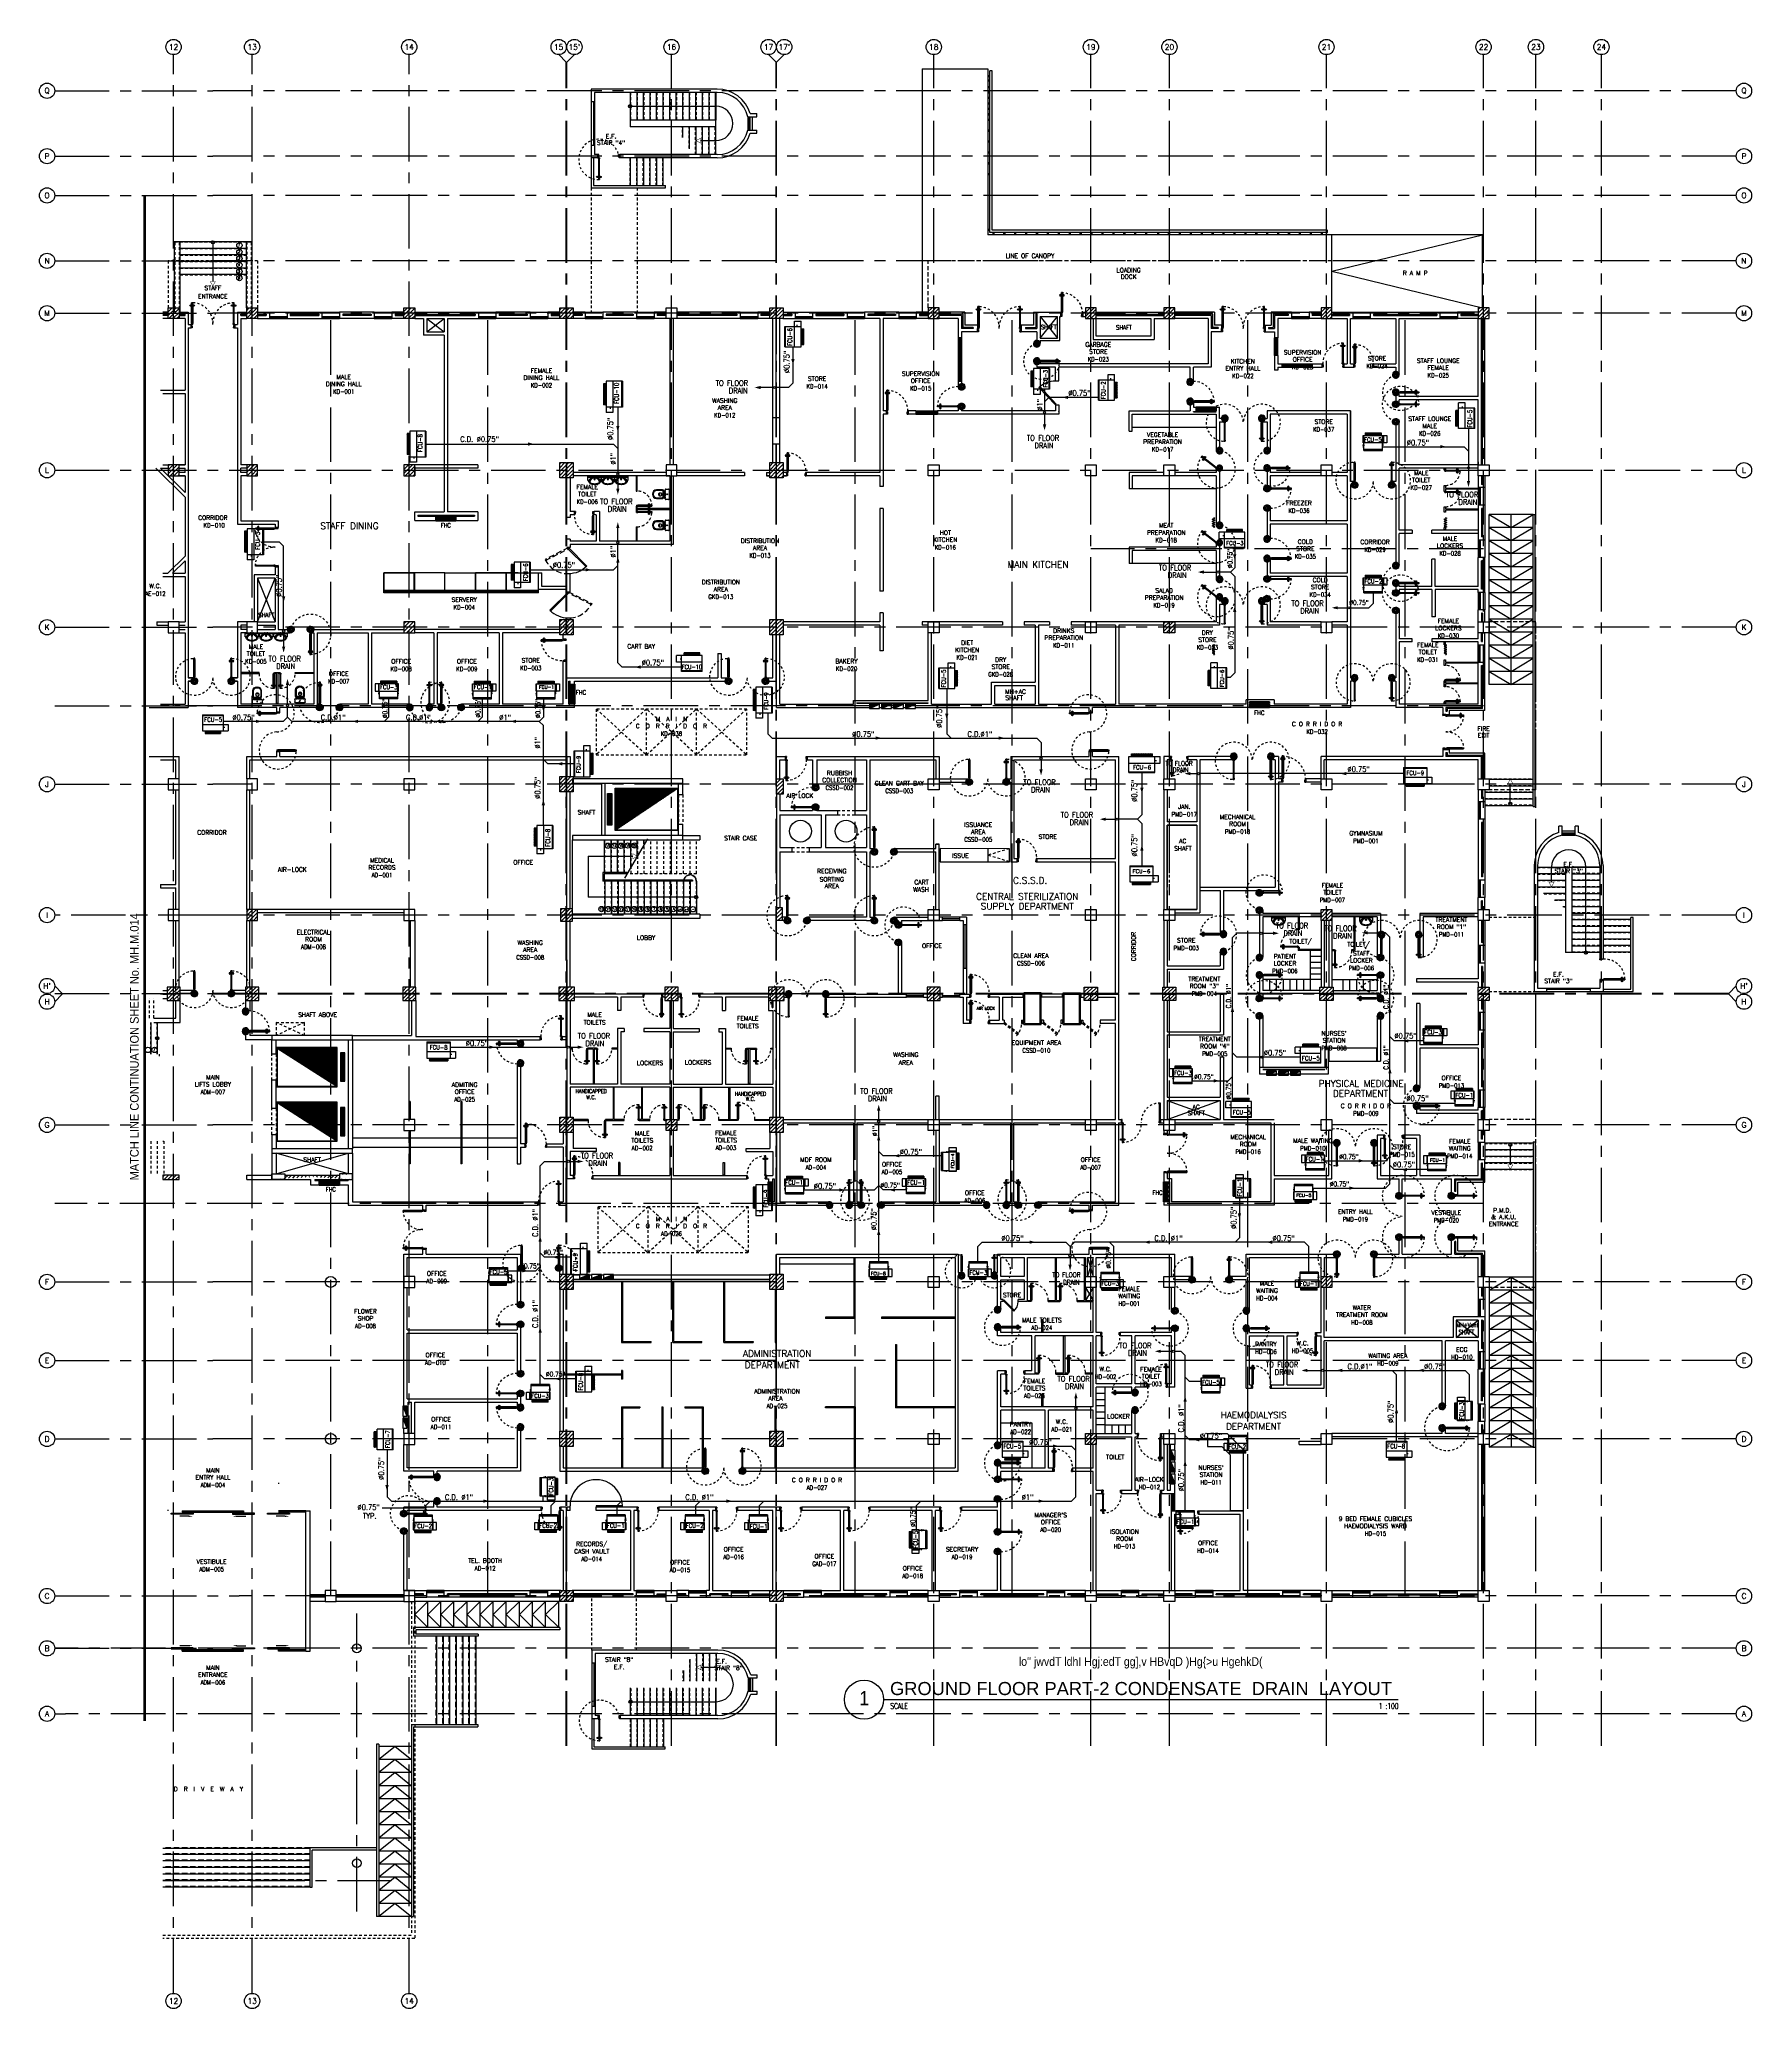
# Model space of a CAD drawing. Extents: x 417877.3 to 417955.8, y 43396.6 to 43486.9.
import ezdxf
from ezdxf.enums import TextEntityAlignment as Align

# ---------------------------------------------------------------- set-up
doc = ezdxf.new("R2010")
doc.units = 0
doc.header["$MEASUREMENT"] = 0
for name, pattern in [('CENTER', [2, 1.25, -0.25, 0.25, -0.25]), ('CENTER2', [1.125, 0.75, -0.125, 0.125, -0.125]), ('CENTERX2', [4, 2.5, -0.5, 0.5, -0.5]), ('HIDDEN', [0.375, 0.25, -0.125]), ('HIDDEN2', [0.1875, 0.125, -0.0625])]:
    doc.linetypes.add(name, pattern=pattern)
doc.layers.get('0').update_dxf_attribs({"color": 11, "linetype": 'CONTINUOUS'})
for name, color, linetype in [('AC-CD', 6, 'CONTINUOUS'), ('AC-TEXT', 2, 'CONTINUOUS'), ('AX', 11, 'CONTINUOUS'), ('AX-CR', 7, 'CONTINUOUS'), ('AX-TXT', 2, 'CONTINUOUS'), ('AXES', 11, 'CENTERX2'), ('AXES1', 11, 'CENTER'), ('BORDER', 2, 'CONTINUOUS'), ('CANOPY-LN', 11, 'CONTINUOUS'), ('CER', 2, 'CONTINUOUS'), ('COL', 11, 'CONTINUOUS'), ('COUNTER', 11, 'CONTINUOUS'), ('CTXT', 6, 'CONTINUOUS'), ('CURT', 11, 'CONTINUOUS'), ('DIM', 11, 'CONTINUOUS'), ('DOOR', 11, 'CONTINUOUS'), ('DOOR-DIM', 11, 'CONTINUOUS'), ('E-PANELBX', 11, 'CONTINUOUS'), ('E-TXT', 2, 'CONTINUOUS'), ('EJ', 11, 'CONTINUOUS'), ('ELEV', 2, 'CONTINUOUS'), ('EQ', 11, 'CONTINUOUS'), ('FCU', 6, 'CONTINUOUS'), ('FHC', 11, 'CONTINUOUS'), ('FUR', 11, 'CONTINUOUS'), ('Handrail', 11, 'CONTINUOUS'), ('HAT', 11, 'CONTINUOUS'), ('HIDDEN', 11, 'HIDDEN2'), ('INSUL', 11, 'CONTINUOUS'), ('LIFTS', 11, 'CONTINUOUS'), ('Locker', 11, 'CONTINUOUS'), ('P-SOLIDWASTE', 6, 'CONTINUOUS'), ('PART', 11, 'CONTINUOUS'), ('Ramb', 11, 'CONTINUOUS'), ('RM-NAME', 11, 'CONTINUOUS'), ('RM-NO', 11, 'CONTINUOUS'), ('ROOF', 7, 'CONTINUOUS'), ('SCD', 2, 'CONTINUOUS'), ('SHAFT', 11, 'CONTINUOUS'), ('SHAFTS', 11, 'CONTINUOUS'), ('SLOPE', 11, 'CONTINUOUS'), ('Step', 11, 'CONTINUOUS'), ('STR', 11, 'CONTINUOUS'), ('SUNI-FUR', 11, 'CONTINUOUS'), ('TEXT', 11, 'CONTINUOUS'), ('TXT1', 2, 'CONTINUOUS'), ('WALL', 11, 'CONTINUOUS'), ('WIN', 11, 'CONTINUOUS')]:
    doc.layers.add(name, color=color, linetype=linetype)
doc.styles.add('Abdel', font='xarb.shx', dxfattribs={"width": 0.9})
doc.styles.add('ROMANC', font='romanc', dxfattribs={"height": 0.1})
doc.styles.add('ROMANS', font='ROMANS.shx', dxfattribs={"width": 0.6})
doc.styles.add('TTXT', font='ARIAL.TTF', dxfattribs={"width": 0.6})
doc.dimstyles.new('STANDARD in', dxfattribs={"dimtxt": 0.2, "dimasz": 0.1, "dimexe": 0.07, "dimexo": 0.05, "dimgap": 0.1, "dimtad": 1, "dimdec": 0, "dimlfac": 1000, "dimzin": 0, "dimdsep": 46, "dimtxsty": 'ROMANS', "dimblk": 'ARCHTICK', "dimcen": 0.05, "dimdle": 0.05, "dimclrd": 4, "dimclre": 4, "dimclrt": 2, "dimadec": 0, "dimazin": 0, "dimtfac": 1, "dimtdec": 0, "dimtmove": 2, "dimatfit": 3, "dimldrblk": 'ARCHTICK', "dimfxl": 0, "dimtolj": 1, "dimtzin": 0, "dimarcsym": 0})

# ---------------------------------------------------------------- blocks, each defined once
blk = doc.blocks.new('DOOR90')
at = {"layer": 'DOOR', "color": 7, "linetype": 'ByBlock'}
for p, q in [((-150, 0), (0, 0)), ((-150, 0), (-150, -25)), ((0, -50), (-114, 0)), ((0, -50), (-40, 0)), ((0, -50), (0, 0)), ((-1000, -25), (-1050, -25)), ((-1050, -75), (-1050, -25)), ((-1050, -25), (-1050, -75)), ((-1000, -75), (-1050, -75)), ((-1000, -42), (-1020, -42)), ((-1020, -42), (-1020, -58)), ((-1000, -58), (-1020, -58)), ((-1000, -25), (-1000, -42)), ((-1000, -58), (-1000, -75)), ((-878, -18), (-968, -18)), ((-968, -25), (-968, -18)), ((-968, -75), (-968, -82)), ((-878, -82), (-968, -82)), ((-955, -9), (-890, -9)), ((-955, -18), (-955, -9)), ((-955, -18), (-890, -18)), ((-955, -82), (-890, -82)), ((-955, -82), (-955, -91)), ((-955, -91), (-890, -91)), ((-890, -18), (-890, -9)), ((-890, -82), (-890, -91)), ((-878, -25), (-878, -18)), ((-878, -75), (-878, -82)), ((-200, -25), (-150, -25)), ((-200, -42), (-200, -25)), ((-180, -42), (-200, -42)), ((-200, -58), (-180, -58)), ((-200, -75), (-200, -58)), ((-150, -75), (-200, -75)), ((-180, -58), (-180, -42)), ((-150, -25), (-100, -25)), ((-150, -75), (-150, -25)), ((-150, -875), (-100, -875)), ((-150, -900), (-150, -875)), ((-150, -900), (0, -900)), ((0, -900), (-150, -900)), ((0, -850), (-114, -900)), ((-100, -25), (-100, -50)), ((0, -50), (-100, -37)), ((-100, -50), (0, -50)), ((-100, -875), (-100, -850)), ((0, -850), (-100, -863)), ((-100, -850), (0, -850)), ((0, -850), (-40, -900)), ((0, -850), (0, -900))]:
    blk.add_line(p, q, dxfattribs=at)
at = {"layer": 'DOOR', "linetype": 'ByBlock'}
for p, q in [((-200, -25), (-1000, -25)), ((-200, -42), (-1000, -42)), ((-200, -58), (-1000, -58)), ((-1000, -75), (-200, -75))]:
    blk.add_line(p, q, dxfattribs=at)
at = {"layer": 'DOOR', "color": 7, "linetype": 'ByBlock'}
for centre in [(-923, 24), (-923, -124)]:
    blk.add_circle(centre, 32.4, dxfattribs=at)
for centre, radius, start, end in [((0, -50), 154, 161.10529, 166.28577), ((0, -50), 94.4, 148.01819, 180), ((0, -850), 154, 193.71423, 198.89471), ((0, -50), 134, 158.15985, 169.28002), ((0, -850), 134, 190.71998, 201.84015), ((0, -50), 114, 154.08384, 167.37743), ((0, -850), 94.4, 180, 211.98181), ((0, -50), 74.4, 137.77643, 180), ((0, -850), 74.4, 180, 222.22357), ((0, -50), 54.4, 113.20738, 180), ((0, -850), 54.4, 180, 246.79262), ((0, -50), 34.4, 90, 180), ((0, -850), 34.4, 180, 270), ((0, -50), 14.4, 90, 180), ((0, -850), 14.4, 180, 270)]:
    blk.add_arc(centre, radius, start, end, dxfattribs=at)
at = {"layer": 'DOOR', "linetype": 'HIDDEN', "ltscale": 0.5}
blk.add_arc((-222, -50), 828, 178.27012, 275.00304, dxfattribs=at)
blk = doc.blocks.new('DOOR100')
at = {"layer": 'DOOR', "color": 7, "linetype": 'ByBlock'}
for p, q in [((-91, 1205), (-91, 1140)), ((-82, 1205), (-91, 1205)), ((-82, 1140), (-91, 1140)), ((-82, 1128), (-82, 1218)), ((-75, 1218), (-82, 1218)), ((-82, 1205), (-82, 1140)), ((-75, 1128), (-82, 1128)), ((-75, 1250), (-75, 1300)), ((-75, 1300), (-25, 1300)), ((-25, 1300), (-75, 1300)), ((-58, 1250), (-75, 1250)), ((-58, 1250), (-58, 1270)), ((-42, 1270), (-58, 1270)), ((-42, 1250), (-42, 1270)), ((-25, 1250), (-42, 1250)), ((-25, 1250), (-25, 1300)), ((-25, 1218), (-18, 1218)), ((-25, 1128), (-18, 1128)), ((-18, 1128), (-18, 1218)), ((-18, 1205), (-18, 1140)), ((-18, 1205), (-9, 1205)), ((-18, 1140), (-9, 1140)), ((-9, 1205), (-9, 1140)), ((-1200, 0), (-1200, 150)), ((-1200, 150), (-1175, 150)), ((-1200, 150), (-1200, 0)), ((-1150, 0), (-1200, 114)), ((-1150, 0), (-1200, 40)), ((-1150, 0), (-1200, 0)), ((-1175, 150), (-1175, 100)), ((-1175, 100), (-1150, 100)), ((-1150, 0), (-1163, 100)), ((-1150, 100), (-1150, 0)), ((-75, 200), (-58, 200)), ((-75, 150), (-75, 200)), ((-75, 150), (-25, 150)), ((-58, 200), (-58, 180)), ((-58, 180), (-42, 180)), ((-50, 0), (0, 114)), ((-50, 100), (-50, 0)), ((-50, 0), (-37, 100)), ((-25, 100), (-50, 100)), ((-50, 0), (0, 40)), ((-50, 0), (0, 0)), ((-42, 200), (-25, 200)), ((-42, 180), (-42, 200)), ((-25, 200), (-25, 150)), ((0, 150), (-25, 150)), ((-25, 150), (-25, 100)), ((0, 0), (0, 150)), ((0, 150), (0, 0))]:
    blk.add_line(p, q, dxfattribs=at)
at = {"layer": 'DOOR', "linetype": 'ByBlock'}
for p, q in [((-75, 1250), (-75, 200)), ((-58, 200), (-58, 1250)), ((-42, 200), (-42, 1250)), ((-25, 200), (-25, 1250))]:
    blk.add_line(p, q, dxfattribs=at)
at = {"layer": 'DOOR', "color": 7, "linetype": 'ByBlock'}
for centre in [(-124, 1173), (24, 1173)]:
    blk.add_circle(centre, 32.4, dxfattribs=at)
at = {"layer": 'DOOR', "linetype": 'HIDDEN', "ltscale": 0.5}
blk.add_arc((-25, 150), 1150, 90, 180, dxfattribs=at)
at = {"layer": 'DOOR', "color": 7, "linetype": 'ByBlock'}
for centre, radius, start, end in [((-1150, 0), 154, 103.71423, 108.89471), ((-1150, 0), 134, 100.71998, 111.84015), ((-1150, 0), 94.4, 90, 121.98181), ((-1150, 0), 74.4, 90, 132.22357), ((-1150, 0), 54.4, 90, 156.79262), ((-1150, 0), 34.4, 90, 180), ((-1150, 0), 14.4, 90, 180), ((-50, 0), 94.4, 58.01819, 90), ((-50, 0), 74.4, 47.77643, 90), ((-50, 0), 54.4, 23.20738, 90), ((-50, 0), 34.4, 0, 90), ((-50, 0), 14.4, 0, 90), ((-50, 0), 134, 68.15985, 79.28002), ((-50, 0), 114, 64.08384, 77.37743), ((-50, 0), 154, 71.10529, 76.28577)]:
    blk.add_arc(centre, radius, start, end, dxfattribs=at)
blk = doc.blocks.new('A$C49F1192B')
at = {"layer": 'DOOR', "color": 0, "linetype": 'ByBlock', "xscale": -1, "rotation": 270}
blk.add_blockref('DOOR100', (0, 1200), dxfattribs=at)
blk = doc.blocks.new('*X37')
at = {"color": 0}
for p, q in [((503899, 131750), (506612, 131750)), ((503977, 131700), (506612, 131700)), ((504055, 131650), (506612, 131650)), ((504132, 131600), (506612, 131600)), ((504210, 131550), (506612, 131550)), ((504288, 131500), (506612, 131500)), ((504366, 131450), (506612, 131450)), ((504444, 131400), (506612, 131400)), ((504522, 131350), (506612, 131350)), ((504600, 131300), (506612, 131300)), ((504677, 131250), (506612, 131250)), ((504755, 131200), (506612, 131200)), ((504833, 131150), (506612, 131150)), ((504911, 131100), (506612, 131100)), ((504989, 131050), (506612, 131050)), ((505067, 131000), (506612, 131000)), ((505145, 130950), (506612, 130950)), ((505222, 130900), (506612, 130900)), ((505300, 130850), (506612, 130850)), ((505378, 130800), (506612, 130800)), ((505456, 130750), (506612, 130750)), ((505534, 130700), (506612, 130700)), ((505612, 130650), (506612, 130650)), ((505690, 130600), (506612, 130600)), ((505767, 130550), (506612, 130550)), ((505845, 130500), (506612, 130500)), ((505923, 130450), (506612, 130450)), ((506001, 130400), (506612, 130400)), ((506079, 130350), (506612, 130350)), ((506157, 130300), (506612, 130300)), ((506235, 130250), (506612, 130250)), ((506312, 130200), (506612, 130200)), ((506390, 130150), (506612, 130150)), ((506468, 130100), (506612, 130100)), ((506546, 130050), (506612, 130050))]:
    blk.add_line(p, q, dxfattribs=at)
blk = doc.blocks.new('A$C272A55A0')
at = {"layer": 'DOOR', "color": 0, "linetype": 'ByBlock'}
for p, q in [((0, 900), (0, 1050)), ((50, 1050), (0, 1050)), ((25, 950), (50, 950)), ((25, 900), (25, 950)), ((50, 950), (50, 1050)), ((1750, 950), (1750, 1050)), ((1750, 1050), (1800, 1050)), ((1775, 950), (1750, 950)), ((1775, 900), (1775, 950)), ((1800, 1050), (1800, 900)), ((0, 900), (25, 900)), ((75, 900), (25, 900)), ((25, 850), (25, 900)), ((42, 850), (25, 850)), ((25, 50), (42, 50)), ((25, 50), (25, 0)), ((25, 0), (75, 0)), ((75, 0), (25, 0)), ((58, 870), (42, 870)), ((42, 870), (42, 850)), ((42, 50), (42, 30)), ((42, 30), (58, 30)), ((58, 850), (58, 870)), ((75, 850), (58, 850)), ((58, 50), (75, 50)), ((58, 50), (58, 30)), ((75, 900), (75, 850)), ((75, 50), (75, 0)), ((1718, 160), (1709, 160)), ((1709, 95), (1709, 160)), ((1718, 95), (1709, 95)), ((1725, 173), (1718, 173)), ((1718, 173), (1718, 83)), ((1718, 95), (1718, 160)), ((1725, 83), (1718, 83)), ((1725, 900), (1775, 900)), ((1725, 900), (1725, 850)), ((1725, 850), (1742, 850)), ((1742, 50), (1725, 50)), ((1725, 50), (1725, 0)), ((1775, 0), (1725, 0)), ((1725, 0), (1775, 0)), ((1742, 870), (1758, 870)), ((1742, 850), (1742, 870)), ((1742, 50), (1742, 30)), ((1758, 30), (1742, 30)), ((1758, 870), (1758, 850)), ((1758, 850), (1775, 850)), ((1775, 50), (1758, 50)), ((1758, 50), (1758, 30)), ((1800, 900), (1775, 900)), ((1775, 850), (1775, 900)), ((1775, 173), (1782, 173)), ((1775, 83), (1782, 83)), ((1775, 50), (1775, 0)), ((1782, 173), (1782, 83)), ((1782, 160), (1791, 160)), ((1782, 95), (1782, 160)), ((1782, 95), (1791, 95)), ((1791, 95), (1791, 160))]:
    blk.add_line(p, q, dxfattribs=at)
at = {"layer": 'DOOR', "color": 9, "linetype": 'ByBlock'}
for p, q in [((50, 1050), (0, 1010)), ((50, 1050), (0, 937)), ((50, 1050), (37, 950)), ((1750, 1050), (1800, 1010)), ((1750, 1050), (1800, 937)), ((1750, 1050), (1763, 950))]:
    blk.add_line(p, q, dxfattribs=at)
at = {"layer": 'DOOR', "linetype": 'ByBlock'}
for p, q in [((25, 850), (25, 50)), ((42, 850), (42, 50)), ((58, 850), (58, 50)), ((75, 50), (75, 850)), ((1725, 50), (1725, 850)), ((1742, 850), (1742, 50)), ((1758, 850), (1758, 50)), ((1775, 850), (1775, 50))]:
    blk.add_line(p, q, dxfattribs=at)
at = {"layer": 'DOOR', "color": 0, "linetype": 'ByBlock'}
for centre in [(1676, 128), (1824, 128)]:
    blk.add_circle(centre, 32.4, dxfattribs=at)
at = {"layer": 'DOOR', "color": 9, "linetype": 'ByBlock'}
for centre, radius, start, end in [((50, 1050), 54.4, 203.20738, 270), ((50, 1050), 74.4, 227.77643, 270), ((50, 1050), 94.4, 238.01819, 270), ((50, 1050), 114, 244.08384, 257.37743), ((50, 1050), 134, 248.15985, 259.28002), ((50, 1050), 154, 251.10529, 256.28577), ((50, 1050), 34.4, 180, 270), ((50, 1050), 14.4, 180, 270), ((1750, 1050), 14.4, 270, 0), ((1750, 1050), 34.4, 270, 0), ((1750, 1050), 54.4, 270, 336.79262), ((1750, 1050), 74.4, 270, 312.22357), ((1750, 1050), 94.4, 270, 301.98181), ((1750, 1050), 114, 282.62257, 295.91616), ((1750, 1050), 134, 280.71998, 291.84015), ((1750, 1050), 154, 283.71423, 288.89471)]:
    blk.add_arc(centre, radius, start, end, dxfattribs=at)
at = {"layer": 'DOOR', "linetype": 'HIDDEN', "ltscale": 0.5}
for centre, start, end in [((50, 851), 268.31738, 3.29648), ((1750, 851), 176.70352, 271.68262)]:
    blk.add_arc(centre, 851, start, end, dxfattribs=at)
at = {"layer": 'WALL', "linetype": 'ByBlock'}
blk.add_line((1800, 900), (1800, 1050), dxfattribs=at)
blk = doc.blocks.new('*X36')
at = {"color": 0}
for p, q in [((140176, 227700), (140376, 227700)), ((140176, 227650), (140376, 227650)), ((140176, 227600), (140376, 227600)), ((140176, 227550), (140376, 227550)), ((140176, 227500), (140376, 227500)), ((140176, 227450), (140376, 227450)), ((140176, 227400), (140376, 227400)), ((140176, 227350), (140376, 227350)), ((140176, 227300), (140376, 227300)), ((140176, 227250), (140376, 227250)), ((140176, 227200), (140376, 227200)), ((140176, 227150), (140376, 227150)), ((140176, 227100), (140376, 227100)), ((140176, 227050), (140376, 227050)), ((140176, 227000), (140376, 227000)), ((140176, 226950), (140376, 226950)), ((140176, 226900), (140376, 226900)), ((140176, 226850), (140376, 226850)), ((140176, 226800), (140376, 226800)), ((140176, 226750), (140376, 226750)), ((140176, 226700), (140376, 226700)), ((140176, 226650), (140376, 226650)), ((140176, 226600), (140376, 226600)), ((140176, 226550), (140376, 226550)), ((140176, 226500), (140376, 226500)), ((140176, 226450), (140376, 226450))]:
    blk.add_line(p, q, dxfattribs=at)
blk = doc.blocks.new('A$C5C1537D1')
at = {"layer": 'DOOR', "color": 0, "linetype": 'ByBlock'}
for p, q in [((25, 900), (25, 950)), ((75, 950), (25, 950)), ((25, 950), (75, 950)), ((42, 900), (42, 920)), ((42, 920), (58, 920)), ((58, 900), (58, 920)), ((75, 900), (75, 950)), ((1525, 900), (1525, 950)), ((1525, 950), (1575, 950)), ((1575, 950), (1525, 950)), ((1542, 900), (1542, 920)), ((1558, 920), (1542, 920)), ((1558, 900), (1558, 920)), ((1575, 900), (1575, 950)), ((0, 150), (25, 150)), ((0, 0), (0, 150)), ((50, 0), (0, 0)), ((25, 900), (42, 900)), ((25, 200), (25, 150)), ((42, 200), (25, 200)), ((25, 150), (25, 100)), ((75, 150), (25, 150)), ((25, 100), (50, 100)), ((42, 180), (42, 200)), ((58, 180), (42, 180)), ((50, 100), (50, 0)), ((58, 900), (75, 900)), ((58, 200), (58, 180)), ((75, 200), (58, 200)), ((75, 150), (75, 200)), ((1509, 855), (1509, 790)), ((1518, 855), (1509, 855)), ((1518, 790), (1509, 790)), ((1518, 778), (1518, 868)), ((1525, 868), (1518, 868)), ((1518, 855), (1518, 790)), ((1525, 778), (1518, 778)), ((1542, 900), (1525, 900)), ((1525, 150), (1525, 200)), ((1525, 200), (1542, 200)), ((1525, 150), (1575, 150)), ((1542, 200), (1542, 180)), ((1542, 180), (1558, 180)), ((1575, 100), (1550, 100)), ((1550, 100), (1550, 0)), ((1550, 0), (1600, 0)), ((1575, 900), (1558, 900)), ((1558, 180), (1558, 200)), ((1558, 200), (1575, 200)), ((1575, 868), (1582, 868)), ((1575, 778), (1582, 778)), ((1575, 200), (1575, 150)), ((1575, 150), (1575, 100)), ((1600, 150), (1575, 150)), ((1582, 778), (1582, 868)), ((1582, 855), (1582, 790)), ((1582, 855), (1591, 855)), ((1582, 790), (1591, 790)), ((1591, 855), (1591, 790)), ((1600, 0), (1600, 150))]:
    blk.add_line(p, q, dxfattribs=at)
at = {"layer": 'DOOR', "color": 9, "linetype": 'ByBlock'}
for p, q in [((50, 0), (0, 114)), ((50, 0), (0, 40)), ((50, 0), (37, 100)), ((1550, 0), (1600, 114)), ((1550, 0), (1563, 100)), ((1550, 0), (1600, 40))]:
    blk.add_line(p, q, dxfattribs=at)
at = {"layer": 'DOOR', "linetype": 'ByBlock'}
for p, q in [((25, 200), (25, 900)), ((42, 200), (42, 900)), ((58, 200), (58, 900)), ((75, 900), (75, 200)), ((1525, 900), (1525, 200)), ((1542, 200), (1542, 900)), ((1558, 200), (1558, 900)), ((1575, 200), (1575, 900))]:
    blk.add_line(p, q, dxfattribs=at)
at = {"layer": 'DOOR', "color": 0, "linetype": 'ByBlock'}
for centre in [(1476, 823), (1624, 823)]:
    blk.add_circle(centre, 32.4, dxfattribs=at)
at = {"layer": 'DOOR', "linetype": 'HIDDEN', "ltscale": 0.5}
for centre, start, end in [((50, 199), 356.27506, 91.90618), ((1550, 199), 88.09382, 183.72494)]:
    blk.add_arc(centre, 752, start, end, dxfattribs=at)
at = {"layer": 'DOOR', "color": 9, "linetype": 'ByBlock'}
for centre, radius, start, end in [((50, 0), 154, 103.71423, 108.89471), ((50, 0), 134, 100.71998, 111.84015), ((50, 0), 114, 102.62257, 115.91616), ((50, 0), 94.4, 90, 121.98181), ((50, 0), 74.4, 90, 132.22357), ((50, 0), 54.4, 90, 156.79262), ((50, 0), 34.4, 90, 180), ((50, 0), 14.4, 90, 180), ((1550, 0), 94.4, 58.01819, 90), ((1550, 0), 74.4, 47.77643, 90), ((1550, 0), 54.4, 23.20738, 90), ((1550, 0), 34.4, 0, 90), ((1550, 0), 14.4, 0, 90), ((1550, 0), 134, 68.15985, 79.28002), ((1550, 0), 114, 64.08384, 77.37743), ((1550, 0), 154, 71.10529, 76.28577)]:
    blk.add_arc(centre, radius, start, end, dxfattribs=at)
at = {"layer": 'WALL', "linetype": 'ByBlock'}
for p, q in [((0, 150), (0, 0)), ((1600, 150), (1600, 0))]:
    blk.add_line(p, q, dxfattribs=at)
blk = doc.blocks.new('A$C24ED45A6')
at = {"layer": 'DOOR', "color": 0, "linetype": 'ByBlock'}
for p, q in [((909, 1055), (909, 990)), ((918, 1055), (909, 1055)), ((918, 990), (909, 990)), ((918, 978), (918, 1068)), ((925, 1068), (918, 1068)), ((918, 1055), (918, 990)), ((925, 978), (918, 978)), ((925, 1100), (925, 1150)), ((925, 1150), (975, 1150)), ((975, 1150), (925, 1150)), ((942, 1100), (925, 1100)), ((942, 1100), (942, 1120)), ((958, 1120), (942, 1120)), ((958, 1100), (958, 1120)), ((975, 1100), (958, 1100)), ((975, 1100), (975, 1150)), ((975, 1068), (982, 1068)), ((975, 978), (982, 978)), ((982, 978), (982, 1068)), ((982, 1055), (982, 990)), ((982, 1055), (991, 1055)), ((982, 990), (991, 990)), ((991, 1055), (991, 990)), ((0, 0), (0, 150)), ((0, 150), (25, 150)), ((50, 0), (0, 0)), ((25, 150), (25, 100)), ((25, 100), (50, 100)), ((50, 100), (50, 0)), ((925, 150), (925, 200)), ((925, 200), (942, 200)), ((925, 150), (975, 150)), ((942, 200), (942, 180)), ((942, 180), (958, 180)), ((975, 100), (950, 100)), ((950, 100), (950, 0)), ((958, 180), (958, 200)), ((958, 200), (975, 200)), ((975, 200), (975, 150)), ((1000, 150), (975, 150)), ((975, 150), (975, 100)), ((1000, 150), (1000, 0)), ((950, 0), (1000, 0))]:
    blk.add_line(p, q, dxfattribs=at)
at = {"layer": 'DOOR', "linetype": 'ByBlock'}
for p, q in [((925, 1100), (925, 200)), ((942, 200), (942, 1100)), ((958, 200), (958, 1100)), ((975, 200), (975, 1100))]:
    blk.add_line(p, q, dxfattribs=at)
at = {"layer": 'DOOR', "color": 9, "linetype": 'ByBlock'}
for p, q in [((50, 0), (0, 114)), ((50, 0), (0, 40)), ((50, 0), (37, 100)), ((950, 0), (1000, 114)), ((950, 0), (963, 100)), ((950, 0), (1000, 40))]:
    blk.add_line(p, q, dxfattribs=at)
at = {"layer": 'DOOR', "color": 0, "linetype": 'ByBlock'}
for centre in [(876, 1023), (1024, 1023)]:
    blk.add_circle(centre, 32.4, dxfattribs=at)
at = {"layer": 'DOOR', "linetype": 'HIDDEN', "ltscale": 0.5}
blk.add_arc((950, 222), 928, 88.45601, 184.48155, dxfattribs=at)
at = {"layer": 'DOOR', "color": 9, "linetype": 'ByBlock'}
for centre, radius, start, end in [((50, 0), 154, 103.71423, 108.89471), ((50, 0), 134, 100.71998, 111.84015), ((50, 0), 114, 102.62257, 115.91616), ((50, 0), 94.4, 90, 121.98181), ((50, 0), 74.4, 90, 132.22357), ((50, 0), 54.4, 90, 156.79262), ((50, 0), 34.4, 90, 180), ((50, 0), 14.4, 90, 180), ((950, 0), 94.4, 58.01819, 90), ((950, 0), 74.4, 47.77643, 90), ((950, 0), 54.4, 23.20738, 90), ((950, 0), 34.4, 0, 90), ((950, 0), 14.4, 0, 90), ((950, 0), 134, 68.15985, 79.28002), ((950, 0), 114, 64.08384, 77.37743), ((950, 0), 154, 71.10529, 76.28577)]:
    blk.add_arc(centre, radius, start, end, dxfattribs=at)
at = {"layer": 'WALL'}
blk.add_line((1000, 0), (1000, 150), dxfattribs=at)
blk = doc.blocks.new('AXR')
at = {"layer": 'AX-CR'}
blk.add_circle((350, 0), 350, dxfattribs=at)
at = {"layer": 'AX-TXT', "style": 'ROMANS'}
blk.add_attdef('AX', text='', height=250, dxfattribs=at).set_placement((350, 0), align=Align.MIDDLE)
blk = doc.blocks.new('A$C010A25D0')
at = {"layer": 'DOOR', "color": 0, "linetype": 'ByBlock'}
for p, q in [((0, 2031), (0, 1981)), ((0, 1981), (0, 2031)), ((50, 2031), (0, 2031)), ((50, 1981), (0, 1981)), ((30, 2014), (30, 1998)), ((50, 2014), (30, 2014)), ((50, 1998), (30, 1998)), ((50, 2031), (50, 2014)), ((50, 1998), (50, 1981)), ((83, 2031), (83, 2038)), ((173, 2038), (83, 2038)), ((83, 1981), (83, 1974)), ((173, 1974), (83, 1974)), ((95, 2038), (95, 2047)), ((95, 2047), (160, 2047)), ((95, 2038), (160, 2038)), ((95, 1974), (95, 1965)), ((95, 1974), (160, 1974)), ((95, 1965), (160, 1965)), ((160, 2038), (160, 2047)), ((160, 1974), (160, 1965)), ((173, 2031), (173, 2038)), ((173, 1981), (173, 1974)), ((950, 2014), (950, 2031)), ((950, 2031), (1000, 2031)), ((970, 2014), (950, 2014)), ((950, 1981), (950, 1998)), ((950, 1998), (970, 1998)), ((1000, 1981), (950, 1981)), ((970, 1998), (970, 2014)), ((1000, 2056), (1000, 2031)), ((1000, 2056), (1150, 2056)), ((1000, 1981), (1000, 2031)), ((1000, 2031), (1050, 2031)), ((1050, 2031), (1050, 2006)), ((1050, 2006), (1150, 2006)), ((1150, 2006), (1150, 2056)), ((50, 131), (0, 131)), ((0, 131), (0, 81)), ((0, 81), (0, 131)), ((50, 81), (0, 81)), ((50, 114), (30, 114)), ((30, 98), (30, 114)), ((50, 98), (30, 98)), ((50, 114), (50, 131)), ((50, 81), (50, 98)), ((173, 138), (83, 138)), ((83, 131), (83, 138)), ((83, 81), (83, 74)), ((173, 74), (83, 74)), ((95, 147), (160, 147)), ((95, 138), (95, 147)), ((95, 138), (160, 138)), ((95, 74), (160, 74)), ((95, 74), (95, 65)), ((95, 65), (160, 65)), ((160, 138), (160, 147)), ((160, 74), (160, 65)), ((173, 131), (173, 138)), ((173, 81), (173, 74)), ((1000, 131), (950, 131)), ((950, 131), (950, 114)), ((950, 114), (970, 114)), ((970, 98), (950, 98)), ((950, 98), (950, 81)), ((950, 81), (1000, 81)), ((970, 114), (970, 98)), ((1000, 131), (1000, 81)), ((1000, 56), (1000, 81)), ((1000, 81), (1050, 81)), ((1000, 56), (1150, 56)), ((1050, 81), (1050, 106)), ((1050, 106), (1150, 106)), ((1150, 106), (1150, 56))]:
    blk.add_line(p, q, dxfattribs=at)
at = {"layer": 'DOOR', "linetype": 'ByBlock'}
for p, q in [((950, 2031), (50, 2031)), ((950, 2014), (50, 2014)), ((950, 1998), (50, 1998)), ((50, 1981), (950, 1981)), ((50, 131), (950, 131)), ((950, 114), (50, 114)), ((950, 98), (50, 98)), ((950, 81), (50, 81)), ((1150, 56), (1000, 56))]:
    blk.add_line(p, q, dxfattribs=at)
at = {"layer": 'DOOR', "color": 9, "linetype": 'ByBlock'}
for p, q in [((1150, 2006), (1037, 2056)), ((1150, 2006), (1050, 2019)), ((1150, 2006), (1110, 2056)), ((1150, 106), (1037, 56)), ((1150, 106), (1050, 93)), ((1150, 106), (1110, 56))]:
    blk.add_line(p, q, dxfattribs=at)
at = {"layer": 'DOOR', "color": 0, "linetype": 'ByBlock'}
for centre in [(128, 2079), (128, 1932), (128, 179), (128, 32)]:
    blk.add_circle(centre, 32.4, dxfattribs=at)
at = {"layer": 'DOOR', "linetype": 'HIDDEN', "ltscale": 0.5}
for centre, start, end in [((951, 2006), 178.49405, 272.95682), ((951, 106), 87.04318, 181.50595)]:
    blk.add_arc(centre, 951, start, end, dxfattribs=at)
at = {"layer": 'DOOR', "color": 9, "linetype": 'ByBlock'}
for centre, radius, start, end in [((1150, 2006), 154, 161.10529, 166.28577), ((1150, 2006), 134, 158.15985, 169.28002), ((1150, 2006), 114, 154.08384, 167.37743), ((1150, 2006), 94.4, 148.01819, 180), ((1150, 2006), 74.4, 137.77643, 180), ((1150, 2006), 54.4, 113.20738, 180), ((1150, 2006), 34.4, 90, 180), ((1150, 2006), 14.4, 90, 180), ((1150, 106), 154, 193.71423, 198.89471), ((1150, 106), 134, 190.71998, 201.84015), ((1150, 106), 114, 192.62257, 205.91616), ((1150, 106), 94.4, 180, 211.98181), ((1150, 106), 74.4, 180, 222.22357), ((1150, 106), 54.4, 180, 246.79262), ((1150, 106), 34.4, 180, 270), ((1150, 106), 14.4, 180, 270)]:
    blk.add_arc(centre, radius, start, end, dxfattribs=at)
at = {"layer": 'WALL'}
blk.add_line((1000, 56), (1150, 56), dxfattribs=at)
blk = doc.blocks.new('CURT2')
at = {"layer": 'CURT'}
blk.add_lwpolyline([(0, 0, -0.116434), (-19, -31, -0.116434), (-50, -50, -0.56066), (-101, -7, 0.45929), (-150, 50, 0.414214), (-200, 0, -0.414214), (-250, -50, -0.414214), (-300, 0, 0.414214), (-350, 50, 0.414214), (-400, 0, -0.414214), (-450, -50, -0.414214), (-500, 0, 0.414214), (-550, 50, 0.414214), (-600, 0, -0.414214), (-650, -50, -0.414214), (-700, 0, 0.414214), (-750, 50, 0.414214), (-800, 0, -0.414214), (-850, -50, -0.414214), (-900, 0, 0.414214)], format="xyb", dxfattribs=at)
blk = doc.blocks.new('AXU')
at = {"layer": 'AX-CR'}
blk.add_circle((0, 350), 350, dxfattribs=at)
at = {"layer": 'AX-TXT', "style": 'ROMANS'}
blk.add_attdef('AX', text='', height=250, dxfattribs=at).set_placement((0, 350), align=Align.MIDDLE)
blk = doc.blocks.new('A$C54856EB4')
at = {"layer": 'DOOR'}
for p, q in [((1200, 50), (0, 50)), ((0, 50), (0, 0)), ((0, 0), (1200, 0)), ((1200, 0), (1200, 50))]:
    blk.add_line(p, q, dxfattribs=at)
blk = doc.blocks.new('STL-DR')
at = {"layer": 'DOOR', "color": 0, "linetype": 'ByBlock'}
for p, q in [((50, 0), (0, 0)), ((0, -150), (0, 0)), ((50, -100), (50, 0)), ((0, -150), (25, -150)), ((25, -100), (50, -100)), ((25, -150), (25, -100)), ((75, -150), (25, -150)), ((25, -200), (25, -150)), ((75, -200), (25, -200)), ((75, -150), (75, -200)), ((950, -100), (950, 0)), ((950, 0), (1000, 0)), ((975, -100), (950, -100)), ((975, -150), (975, -100)), ((1000, -150), (975, -150)), ((1000, 0), (1000, -150)), ((18, -990), (9, -990)), ((9, -1055), (9, -990)), ((18, -1055), (9, -1055)), ((18, -978), (18, -1068)), ((25, -978), (18, -978)), ((18, -1055), (18, -990)), ((25, -1068), (18, -1068)), ((25, -1100), (75, -1100)), ((25, -1100), (25, -1150)), ((25, -1150), (75, -1150)), ((75, -1150), (25, -1150)), ((75, -978), (82, -978)), ((75, -1068), (82, -1068)), ((75, -1100), (75, -1150)), ((82, -978), (82, -1068)), ((82, -990), (91, -990)), ((82, -1055), (82, -990)), ((82, -1055), (91, -1055)), ((91, -1055), (91, -990))]:
    blk.add_line(p, q, dxfattribs=at)
at = {"layer": 'DOOR', "linetype": 'ByBlock'}
for p, q in [((25, -200), (25, -1100)), ((75, -1100), (75, -200))]:
    blk.add_line(p, q, dxfattribs=at)
at = {"layer": 'DOOR', "color": 0, "linetype": 'ByBlock'}
for centre in [(-24, -1023), (124, -1023)]:
    blk.add_circle(centre, 32.4, dxfattribs=at)
at = {"layer": 'DOOR', "linetype": 'HIDDEN', "ltscale": 0.5}
blk.add_arc((50, -223), 928, 271.54399, 4.48155, dxfattribs=at)
at = {"layer": 'WALL'}
for p, q in [((0, 0), (0, -150)), ((0, 0), (0, -150)), ((1000, 0), (1000, -150))]:
    blk.add_line(p, q, dxfattribs=at)
blk = doc.blocks.new('DOOR1000')
at = {"layer": 'DOOR', "color": 7, "linetype": 'ByBlock'}
for p, q in [((-150, 0), (0, 0)), ((-150, 0), (-150, -25)), ((0, -50), (-114, 0)), ((0, -50), (-40, 0)), ((0, -50), (0, 0)), ((-1100, -25), (-1100, -75)), ((-1100, -75), (-1100, -25)), ((-1050, -25), (-1100, -25)), ((-1050, -75), (-1100, -75)), ((-1070, -42), (-1070, -58)), ((-1050, -42), (-1070, -42)), ((-1050, -58), (-1070, -58)), ((-1050, -25), (-1050, -42)), ((-1050, -58), (-1050, -75)), ((-1018, -25), (-1018, -18)), ((-928, -18), (-1018, -18)), ((-1018, -75), (-1018, -82)), ((-928, -82), (-1018, -82)), ((-1005, -18), (-1005, -9)), ((-1005, -9), (-940, -9)), ((-1005, -18), (-940, -18)), ((-1005, -82), (-1005, -91)), ((-1005, -82), (-940, -82)), ((-1005, -91), (-940, -91)), ((-940, -18), (-940, -9)), ((-940, -82), (-940, -91)), ((-928, -25), (-928, -18)), ((-928, -75), (-928, -82)), ((-200, -25), (-150, -25)), ((-200, -42), (-200, -25)), ((-180, -42), (-200, -42)), ((-200, -58), (-180, -58)), ((-200, -75), (-200, -58)), ((-150, -75), (-200, -75)), ((-180, -58), (-180, -42)), ((-150, -25), (-100, -25)), ((-150, -75), (-150, -25)), ((-100, -25), (-100, -50)), ((0, -50), (-100, -37)), ((-100, -50), (0, -50)), ((-150, -975), (-100, -975)), ((-150, -1000), (-150, -975)), ((-150, -1000), (0, -1000)), ((0, -1000), (-150, -1000)), ((0, -950), (-114, -1000)), ((-100, -975), (-100, -950)), ((0, -950), (-100, -963)), ((-100, -950), (0, -950)), ((0, -950), (-40, -1000)), ((0, -950), (0, -1000))]:
    blk.add_line(p, q, dxfattribs=at)
at = {"layer": 'DOOR', "linetype": 'ByBlock'}
for p, q in [((-200, -25), (-1050, -25)), ((-200, -42), (-1050, -42)), ((-200, -58), (-1050, -58)), ((-1050, -75), (-200, -75))]:
    blk.add_line(p, q, dxfattribs=at)
at = {"layer": 'DOOR', "color": 7, "linetype": 'ByBlock'}
for centre in [(-973, 24), (-973, -124)]:
    blk.add_circle(centre, 32.4, dxfattribs=at)
for centre, radius, start, end in [((0, -50), 154, 161.10529, 166.28577), ((0, -50), 94.4, 148.01819, 180), ((0, -50), 134, 158.15985, 169.28002), ((0, -50), 114, 154.08384, 167.37743), ((0, -50), 74.4, 137.77643, 180), ((0, -50), 54.4, 113.20738, 180), ((0, -50), 34.4, 90, 180), ((0, -50), 14.4, 90, 180), ((0, -950), 154, 193.71423, 198.89471), ((0, -950), 134, 190.71998, 201.84015), ((0, -950), 94.4, 180, 211.98181), ((0, -950), 74.4, 180, 222.22357), ((0, -950), 54.4, 180, 246.79262), ((0, -950), 34.4, 180, 270), ((0, -950), 14.4, 180, 270)]:
    blk.add_arc(centre, radius, start, end, dxfattribs=at)
at = {"layer": 'DOOR', "linetype": 'HIDDEN', "ltscale": 0.5}
blk.add_arc((-150, -25), 950, 180, 270, dxfattribs=at)
blk = doc.blocks.new('DOOR110')
at = {"layer": 'DOOR', "color": 7, "linetype": 'ByBlock'}
for p, q in [((-150, 0), (-150, -25)), ((-150, 0), (0, 0)), ((0, -50), (-114, 0)), ((0, -50), (-40, 0)), ((0, -50), (0, 0)), ((-1200, -25), (-1200, -75)), ((-1200, -75), (-1200, -25)), ((-1150, -25), (-1200, -25)), ((-1150, -75), (-1200, -75)), ((-1170, -42), (-1170, -58)), ((-1150, -42), (-1170, -42)), ((-1150, -58), (-1170, -58)), ((-1150, -25), (-1150, -42)), ((-1150, -58), (-1150, -75)), ((-1118, -25), (-1118, -18)), ((-1028, -18), (-1118, -18)), ((-1118, -75), (-1118, -82)), ((-1028, -82), (-1118, -82)), ((-1105, -18), (-1105, -9)), ((-1105, -9), (-1040, -9)), ((-1105, -18), (-1040, -18)), ((-1105, -82), (-1105, -91)), ((-1105, -82), (-1040, -82)), ((-1105, -91), (-1040, -91)), ((-1040, -18), (-1040, -9)), ((-1040, -82), (-1040, -91)), ((-1028, -25), (-1028, -18)), ((-1028, -75), (-1028, -82)), ((-200, -42), (-200, -25)), ((-200, -25), (-150, -25)), ((-180, -42), (-200, -42)), ((-200, -75), (-200, -58)), ((-200, -58), (-180, -58)), ((-150, -75), (-200, -75)), ((-180, -58), (-180, -42)), ((-150, -75), (-150, -25)), ((-150, -25), (-100, -25)), ((-100, -25), (-100, -50)), ((0, -50), (-100, -37)), ((-100, -50), (0, -50)), ((-150, -1075), (-100, -1075)), ((-150, -1100), (-150, -1075)), ((-150, -1100), (0, -1100)), ((0, -1100), (-150, -1100)), ((0, -1050), (-114, -1100)), ((-100, -1075), (-100, -1050)), ((0, -1050), (-100, -1063)), ((-100, -1050), (0, -1050)), ((0, -1050), (-40, -1100)), ((0, -1050), (0, -1100))]:
    blk.add_line(p, q, dxfattribs=at)
at = {"layer": 'DOOR', "linetype": 'ByBlock'}
for p, q in [((-200, -25), (-1150, -25)), ((-200, -42), (-1150, -42)), ((-200, -58), (-1150, -58)), ((-1150, -75), (-200, -75))]:
    blk.add_line(p, q, dxfattribs=at)
at = {"layer": 'DOOR', "color": 7, "linetype": 'ByBlock'}
for centre in [(-1073, 24), (-1073, -124)]:
    blk.add_circle(centre, 32.4, dxfattribs=at)
for centre, radius, start, end in [((0, -50), 154, 161.10529, 166.28577), ((0, -50), 94.4, 148.01819, 180), ((0, -50), 134, 158.15985, 169.28002), ((0, -50), 114, 154.08384, 167.37743), ((0, -50), 74.4, 137.77643, 180), ((0, -50), 54.4, 113.20738, 180), ((0, -50), 34.4, 90, 180), ((0, -50), 14.4, 90, 180), ((0, -1050), 154, 193.71423, 198.89471), ((0, -1050), 134, 190.71998, 201.84015), ((0, -1050), 94.4, 180, 211.98181), ((0, -1050), 74.4, 180, 222.22357), ((0, -1050), 54.4, 180, 246.79262), ((0, -1050), 34.4, 180, 270), ((0, -1050), 14.4, 180, 270)]:
    blk.add_arc(centre, radius, start, end, dxfattribs=at)
at = {"layer": 'DOOR', "linetype": 'HIDDEN', "ltscale": 0.5}
blk.add_arc((-150, -25), 1050, 180, 270, dxfattribs=at)
blk = doc.blocks.new('DOOR80')
at = {"layer": 'DOOR', "color": 7, "linetype": 'ByBlock'}
for p, q in [((-850, 75), (-900, 75)), ((-900, 75), (-900, 25)), ((-900, 25), (-900, 75)), ((-850, 25), (-900, 25)), ((-850, 58), (-870, 58)), ((-870, 42), (-870, 58)), ((-850, 42), (-870, 42)), ((-850, 58), (-850, 75)), ((-850, 25), (-850, 42)), ((-727, 82), (-817, 82)), ((-817, 75), (-817, 82)), ((-817, 25), (-817, 18)), ((-727, 18), (-817, 18)), ((-805, 91), (-740, 91)), ((-805, 82), (-805, 91)), ((-805, 82), (-740, 82)), ((-805, 18), (-740, 18)), ((-805, 18), (-805, 9)), ((-805, 9), (-740, 9)), ((-740, 82), (-740, 91)), ((-740, 18), (-740, 9)), ((-727, 75), (-727, 82)), ((-727, 25), (-727, 18)), ((-150, 75), (-200, 75)), ((-200, 75), (-200, 58)), ((-200, 58), (-180, 58)), ((-180, 42), (-200, 42)), ((-200, 42), (-200, 25)), ((-200, 25), (-150, 25)), ((-180, 58), (-180, 42)), ((-150, 800), (0, 800)), ((-150, 800), (-150, 775)), ((0, 800), (-150, 800)), ((-150, 775), (-100, 775)), ((-150, 75), (-150, 25)), ((-150, 25), (-100, 25)), ((-150, 0), (-150, 25)), ((0, 0), (-150, 0)), ((0, 750), (-114, 800)), ((0, 50), (-114, 0)), ((-100, 775), (-100, 750)), ((0, 750), (-100, 763)), ((-100, 750), (0, 750)), ((-100, 25), (-100, 50)), ((0, 50), (-100, 37)), ((-100, 50), (0, 50)), ((0, 750), (-40, 800)), ((0, 50), (-40, 0)), ((0, 750), (0, 800)), ((0, 50), (0, 0))]:
    blk.add_line(p, q, dxfattribs=at)
at = {"layer": 'DOOR', "linetype": 'ByBlock'}
for p, q in [((-850, 75), (-200, 75)), ((-200, 58), (-850, 58)), ((-200, 42), (-850, 42)), ((-200, 25), (-850, 25))]:
    blk.add_line(p, q, dxfattribs=at)
at = {"layer": 'DOOR', "color": 7, "linetype": 'ByBlock'}
for centre in [(-772, 124), (-772, -24)]:
    blk.add_circle(centre, 32.4, dxfattribs=at)
at = {"layer": 'DOOR', "linetype": 'HIDDEN', "ltscale": 0.5}
blk.add_arc((-149, 23), 752, 90.06946, 176.0204, dxfattribs=at)
at = {"layer": 'DOOR', "color": 7, "linetype": 'ByBlock'}
for centre, radius, start, end in [((0, 750), 154, 161.10529, 166.28577), ((0, 50), 154, 193.71423, 198.89471), ((0, 750), 134, 158.15985, 169.28002), ((0, 50), 134, 190.71998, 201.84015), ((0, 50), 114, 192.62257, 205.91616), ((0, 750), 94.4, 148.01819, 180), ((0, 50), 94.4, 180, 211.98181), ((0, 750), 74.4, 137.77643, 180), ((0, 50), 74.4, 180, 222.22357), ((0, 750), 54.4, 113.20738, 180), ((0, 50), 54.4, 180, 246.79262), ((0, 750), 34.4, 90, 180), ((0, 50), 34.4, 180, 270), ((0, 750), 14.4, 90, 180), ((0, 50), 14.4, 180, 270)]:
    blk.add_arc(centre, radius, start, end, dxfattribs=at)
blk = doc.blocks.new('E-PBX')
at = {"layer": 'E-PANELBX'}
h = blk.add_hatch(color=256, dxfattribs=at)
h.paths.add_polyline_path([(34, 190), (-225, 190), (34, 81)])
h.paths.add_polyline_path([(225, 190), (34, 190), (34, 81), (225, 0)])
blk.add_line((225, 0), (-225, 190), dxfattribs=at)
blk.add_lwpolyline([(-225, 190), (225, 190), (225, 0), (-225, 0)], close=True, dxfattribs=at)
blk = doc.blocks.new('A$C2B543BD4')
at = {"layer": 'DOOR', "color": 0, "linetype": 'ByBlock'}
for p, q in [((150, 1156), (0, 1156)), ((150, 1156), (0, 1156)), ((0, 1156), (150, 1156)), ((0, 1106), (0, 1156)), ((100, 1106), (0, 1106)), ((150, 1131), (100, 1131)), ((100, 1131), (100, 1106)), ((150, 1156), (150, 1131)), ((100, 106), (0, 106)), ((0, 106), (0, 56)), ((150, 56), (0, 56)), ((100, 81), (100, 106)), ((150, 81), (100, 81)), ((150, 131), (150, 81)), ((150, 131), (200, 131)), ((150, 56), (150, 81)), ((200, 81), (150, 81)), ((180, 114), (180, 98)), ((200, 114), (180, 114)), ((180, 98), (200, 98)), ((200, 131), (200, 114)), ((200, 98), (200, 81)), ((1078, 138), (1168, 138)), ((1078, 131), (1078, 138)), ((1078, 81), (1078, 74)), ((1078, 74), (1168, 74)), ((1155, 147), (1090, 147)), ((1090, 138), (1090, 147)), ((1155, 138), (1090, 138)), ((1155, 74), (1090, 74)), ((1090, 74), (1090, 65)), ((1155, 65), (1090, 65)), ((1155, 138), (1155, 147)), ((1155, 74), (1155, 65)), ((1168, 131), (1168, 138)), ((1168, 81), (1168, 74)), ((1200, 131), (1250, 131)), ((1200, 114), (1200, 131)), ((1200, 114), (1220, 114)), ((1200, 98), (1220, 98)), ((1200, 81), (1200, 98)), ((1200, 81), (1250, 81)), ((1220, 98), (1220, 114)), ((1250, 131), (1250, 81)), ((1250, 131), (1250, 81)), ((1250, 81), (1250, 131))]:
    blk.add_line(p, q, dxfattribs=at)
at = {"layer": 'DOOR', "color": 9, "linetype": 'ByBlock'}
for p, q in [((0, 1106), (114, 1156)), ((0, 1106), (40, 1156)), ((0, 1106), (100, 1119)), ((0, 106), (40, 56)), ((0, 106), (114, 56)), ((0, 106), (100, 93))]:
    blk.add_line(p, q, dxfattribs=at)
at = {"layer": 'DOOR', "linetype": 'ByBlock'}
for p, q in [((1200, 131), (200, 131)), ((200, 114), (1200, 114)), ((200, 98), (1200, 98)), ((200, 81), (1200, 81))]:
    blk.add_line(p, q, dxfattribs=at)
at = {"layer": 'DOOR', "color": 0, "linetype": 'ByBlock'}
for centre in [(1123, 179), (1123, 32)]:
    blk.add_circle(centre, 32.4, dxfattribs=at)
at = {"layer": 'DOOR', "color": 9, "linetype": 'ByBlock'}
for centre, radius, start, end in [((0, 1106), 34.4, 0, 90), ((0, 1106), 14.4, 0, 90), ((0, 1106), 54.4, 0, 66.79262), ((0, 1106), 74.4, 0, 42.22357), ((0, 1106), 94.4, 0, 31.98181), ((0, 1106), 134, 10.71998, 21.84015), ((0, 1106), 154, 13.71423, 18.89471), ((0, 106), 14.4, 270, 0), ((0, 106), 34.4, 270, 0), ((0, 106), 54.4, 293.20738, 0), ((0, 106), 74.4, 317.77643, 0), ((0, 106), 94.4, 328.01819, 0), ((0, 106), 114, 334.08384, 347.37743), ((0, 106), 134, 338.15985, 349.28002), ((0, 106), 154, 341.10529, 346.28577)]:
    blk.add_arc(centre, radius, start, end, dxfattribs=at)
at = {"layer": 'DOOR', "linetype": 'HIDDEN', "ltscale": 0.5}
blk.add_arc((223, 106), 1028, 358.60591, 94.05853, dxfattribs=at)
blk = doc.blocks.new('DOOR90C')
at = {"layer": 'DOOR', "color": 7, "linetype": 'ByBlock'}
for p, q in [((-641, 591), (-672, 552)), ((-672, 552), (-641, 591)), ((-633, 521), (-672, 552)), ((-602, 560), (-641, 591)), ((-638, 546), (-628, 559)), ((-622, 534), (-638, 546)), ((-633, 521), (-622, 534)), ((-613, 547), (-628, 559)), ((-613, 547), (-602, 560)), ((-607, 501), (-612, 495)), ((-541, 440), (-612, 495)), ((-602, 487), (-607, 480)), ((-607, 480), (-556, 440)), ((-602, 487), (-551, 447)), ((-577, 540), (-572, 546)), ((-501, 490), (-572, 546)), ((-562, 538), (-557, 545)), ((-562, 538), (-511, 498)), ((-557, 545), (-506, 505)), ((-551, 447), (-556, 440)), ((-537, 445), (-541, 440)), ((-511, 498), (-506, 505)), ((-506, 485), (-501, 490)), ((-29, 69), (-39, 56)), ((-39, 56), (0, 25)), ((-13, 57), (-29, 69)), ((-9, 95), (-19, 82)), ((-19, 82), (-3, 69)), ((-3, 69), (-13, 57)), ((31, 64), (-9, 95)), ((150, 900), (0, 900)), ((0, 900), (0, 875)), ((0, 875), (50, 875)), ((31, 64), (0, 25)), ((0, 0), (0, 25)), ((0, 25), (50, 25)), ((150, 850), (36, 900)), ((150, 50), (36, 0)), ((50, 875), (50, 850)), ((150, 850), (50, 863)), ((50, 850), (150, 850)), ((50, 50), (150, 50)), ((150, 50), (50, 37)), ((50, 25), (50, 50)), ((150, 850), (110, 900)), ((150, 50), (110, 0)), ((150, 850), (150, 900)), ((150, 50), (150, 0))]:
    blk.add_line(p, q, dxfattribs=at)
at = {"layer": 'DOOR', "linetype": 'ByBlock'}
for p, q in [((-641, 591), (-9, 95)), ((-39, 56), (-633, 521)), ((-29, 69), (-622, 534)), ((-19, 82), (-613, 547))]:
    blk.add_line(p, q, dxfattribs=at)
at = {"layer": 'DOOR', "color": 7, "linetype": 'ByBlock'}
for centre in [(-602, 435), (-511, 551)]:
    blk.add_circle(centre, 32.4, dxfattribs=at)
at = {"layer": 'DOOR', "linetype": 'HIDDEN', "ltscale": 0.5}
blk.add_arc((2, 7), 868, 90.16178, 137.78229, dxfattribs=at)
at = {"layer": 'DOOR', "color": 7, "linetype": 'ByBlock'}
for centre, radius, start, end in [((150, 850), 154, 161.10529, 166.28577), ((150, 850), 134, 158.15985, 169.28002), ((150, 50), 134, 190.71998, 201.84015), ((150, 50), 114, 192.62257, 205.91616), ((150, 850), 94.4, 148.01819, 180), ((150, 50), 94.4, 180, 211.98181), ((150, 850), 74.4, 137.77643, 180), ((150, 50), 74.4, 180, 222.22357), ((150, 850), 54.4, 113.20738, 180), ((150, 50), 54.4, 180, 246.79262), ((150, 850), 34.4, 90, 180), ((150, 50), 34.4, 180, 270), ((150, 850), 14.4, 90, 180), ((150, 50), 14.4, 180, 270)]:
    blk.add_arc(centre, radius, start, end, dxfattribs=at)
blk = doc.blocks.new('3')
at = {"layer": 'SUNI-FUR', "linetype": 'Continuous'}
for p, q in [((-0.304, 0), (-0.304, -0.192)), ((0.304, 0), (-0.304, 0)), ((0.304, -0.192), (0.304, 0)), ((0.304, -0.039), (-0.304, -0.039)), ((-0.304, -0.192), (-0.254, -0.192)), ((-0.271, -0.228), (-0.271, -0.192)), ((-0.254, -0.192), (-0.239, -0.15)), ((-0.239, -0.228), (-0.239, -0.15)), ((0.032, -0.13), (-0.032, -0.13)), ((0.016, -0.021), (-0.015, -0.021)), ((0, -0.005), (0, -0.037)), ((0, -0.098), (0, -0.162)), ((0.239, -0.15), (0.254, -0.192)), ((0.239, -0.15), (0.239, -0.228)), ((0.254, -0.192), (0.304, -0.192)), ((0.271, -0.192), (0.271, -0.228))]:
    blk.add_line(p, q, dxfattribs=at)
for centre, radius in [((-0.065, -0.021), 0.0124), ((0, -0.13), 0.0325), ((0, -0.021), 0.0155), ((0.065, -0.021), 0.0124)]:
    blk.add_circle(centre, radius, dxfattribs=at)
for centre, radius, start, end in [((-0.191, -0.235), 0.0807, 174.55389, 214.67303), ((-0.083, -0.16), 0.212, 214.67303, 239.08672), ((-0.085, -0.267), 0.193, 117.03767, 142.6695), ((-0.187, -0.234), 0.0525, 173.08928, 213.20841), ((-0.083, -0.16), 0.18, 214.67303, 239.08672), ((0.204, -0.373), 0.433, 163.27388, 167.37502), ((0.104, -0.343), 0.328, 144.03917, 163.27388), ((-0.035, -0.081), 0.305, 239.08672, 256.06993), ((-0.035, -0.081), 0.272, 239.08672, 256.06993), ((-0.028, -0.365), 0.307, 103.08645, 118.18778), ((0.054, -0.312), 0.27, 118.74222, 143.05777), ((0, 0.062), 0.452, 256.06993, 270), ((0, 0.062), 0.419, 256.06993, 270), ((-0.008, -0.528), 0.47, 89.0532, 100.98953), ((-0.012, -0.189), 0.13, 84.85355, 119.44542), ((0, -0.527), 0.469, 78.06366, 90), ((0.003, -0.228), 0.168, 61.44413, 91.16775), ((0, 0.062), 0.419, 270, 283.93007), ((0, 0.062), 0.452, 270, 283.93007), ((-0.04, -0.297), 0.25, 35.96083, 60.27638), ((0.034, -0.367), 0.306, 62.96233, 78.06366), ((0.035, -0.081), 0.272, 283.93007, 300.91328), ((0.035, -0.081), 0.305, 283.93007, 300.91328), ((-0.104, -0.343), 0.328, 16.72612, 35.96083), ((0.085, -0.267), 0.193, 37.3305, 62.96233), ((0.089, -0.171), 0.167, 300.91328, 325.32697), ((0.089, -0.171), 0.2, 300.91328, 325.32697), ((-0.204, -0.373), 0.433, 12.73586, 16.72612), ((0.171, -0.228), 0.068, 325.32697, 0), ((0.171, -0.228), 0.101, 325.32697, 0)]:
    blk.add_arc(centre, radius, start, end, dxfattribs=at)
blk = doc.blocks.new('2')
at = {"layer": 'SUNI-FUR', "linetype": 'Continuous'}
for p, q in [((-0.241, 0.03), (-0.241, 0.15)), ((-0.211, 0.18), (-0.17, 0.18)), ((0.211, 0), (-0.211, 0)), ((-0.186, 0.199), (-0.186, 0.208)), ((-0.185, 0.576), (-0.185, 0.3)), ((-0.176, 0.218), (0.172, 0.218)), ((0.172, 0.189), (-0.176, 0.189)), ((-0.159, 0.57), (-0.159, 0.32)), ((-0.122, 0.237), (0.009, 0.237)), ((-0.113, 0.279), (0.008, 0.279)), ((-0.065, 0.438), (-0.07, 0.406)), ((-0.07, 0.406), (-0.065, 0.375)), ((-0.005, 0.487), (-0.029, 0.481)), ((-0.029, 0.331), (-0.005, 0.326)), ((0.019, 0.481), (-0.005, 0.487)), ((-0.005, 0.326), (0.019, 0.331)), ((0.016, 0.724), (-0.003, 0.724)), ((0.001, 0.279), (0.123, 0.279)), ((0.008, 0.279), (0.001, 0.279)), ((0.014, 0.765), (0.004, 0.765)), ((0.009, 0.237), (0.14, 0.237)), ((0.06, 0.406), (0.055, 0.438)), ((0.057, 0.377), (0.06, 0.406)), ((0.168, 0.32), (0.168, 0.57)), ((0.174, 0.18), (0.211, 0.18)), ((0.174, 0.18), (0.174, 0.18)), ((0.182, 0.208), (0.182, 0.199)), ((0.203, 0.3), (0.203, 0.576)), ((0.241, 0.15), (0.241, 0.03))]:
    blk.add_line(p, q, dxfattribs=at)
blk.add_circle((0.002, 0.087), 0.0184, dxfattribs=at)
for centre, radius, start, end in [((-0.211, 0.15), 0.03, 90, 180), ((-0.211, 0.03), 0.03, 180, 270), ((-0.176, 0.208), 0.01, 90, 180), ((-0.176, 0.199), 0.01, 180, 270), ((0.004, 0.576), 0.189, 90, 180), ((-0.122, 0.3), 0.063, 180, 270), ((-0.201, -0.252), 0.433, 79.75352, 85.81091), ((-0.005, 0.57), 0.154, 90, 180), ((-0.116, 0.322), 0.0432, 183.51288, 273.51288), ((0.075, 1.126), 0.973, 258.19384, 265.73474), ((0.013, 0.412), 0.082, 141.07583, 161.50405), ((0.013, 0.401), 0.082, 198.49595, 218.92417), ((-0.007, 0.537), 0.112, 239.42337, 302.91619), ((0.002, 0.421), 0.0682, 117.15318, 141.07583), ((0.002, 0.392), 0.0682, 218.92417, 242.84682), ((-0.07, 1.126), 0.973, 274.26526, 281.80616), ((0.014, 0.576), 0.189, 0, 90), ((0.014, 0.57), 0.154, 0, 90), ((-0.012, 0.421), 0.0682, 38.92417, 62.84682), ((-0.012, 0.392), 0.0682, 297.15318, 321.07583), ((-0.023, 0.412), 0.082, 18.49595, 38.92417), ((-0.029, 0.406), 0.0901, 321.07583, 341.50405), ((0.125, 0.322), 0.0432, 266.48712, 356.48712), ((0.206, -0.252), 0.433, 94.18909, 100.24648), ((0.14, 0.3), 0.063, 270, 0), ((0.172, 0.208), 0.01, 0, 90), ((0.172, 0.199), 0.01, 270, 0), ((0.211, 0.15), 0.03, 0, 90), ((0.211, 0.03), 0.03, 270, 0)]:
    blk.add_arc(centre, radius, start, end, dxfattribs=at)
blk = doc.blocks.new('fe-door')
at = {"layer": 'DOOR', "color": 0, "linetype": 'ByBlock'}
for p, q in [((-900, 1775), (-900, 1725)), ((-900, 1725), (-900, 1775)), ((-850, 1775), (-900, 1775)), ((-850, 1725), (-900, 1725)), ((-870, 1758), (-870, 1742)), ((-850, 1758), (-870, 1758)), ((-850, 1742), (-870, 1742)), ((-850, 1775), (-850, 1758)), ((-850, 1742), (-850, 1725)), ((-818, 1775), (-818, 1782)), ((-728, 1782), (-818, 1782)), ((-818, 1725), (-818, 1718)), ((-728, 1718), (-818, 1718)), ((-805, 1782), (-805, 1791)), ((-805, 1791), (-740, 1791)), ((-805, 1782), (-740, 1782)), ((-805, 1718), (-805, 1709)), ((-805, 1718), (-740, 1718)), ((-805, 1709), (-740, 1709)), ((-740, 1782), (-740, 1791)), ((-740, 1718), (-740, 1709)), ((-728, 1775), (-728, 1782)), ((-728, 1725), (-728, 1718)), ((-50, 1758), (-50, 1775)), ((-50, 1775), (0, 1775)), ((-30, 1758), (-50, 1758)), ((-50, 1725), (-50, 1742)), ((-50, 1742), (-30, 1742)), ((0, 1725), (-50, 1725)), ((-30, 1742), (-30, 1758)), ((150, 1800), (0, 1800)), ((0, 1800), (0, 1775)), ((0, 1725), (0, 1775)), ((0, 1775), (150, 1775)), ((150, 1775), (150, 1800)), ((0, 75), (0, 25)), ((0, 75), (50, 75)), ((0, 0), (0, 25)), ((0, 25), (50, 25)), ((150, 25), (0, 25)), ((0, 0), (150, 0)), ((30, 58), (30, 42)), ((50, 58), (30, 58)), ((30, 42), (50, 42)), ((50, 75), (50, 58)), ((50, 42), (50, 25)), ((150, 25), (150, 0)), ((850, 58), (850, 75)), ((850, 75), (900, 75)), ((850, 58), (870, 58)), ((850, 25), (850, 42)), ((850, 42), (870, 42)), ((850, 25), (900, 25)), ((870, 42), (870, 58)), ((900, 25), (900, 75)), ((900, 75), (900, 25))]:
    blk.add_line(p, q, dxfattribs=at)
at = {"layer": 'DOOR', "linetype": 'ByBlock'}
for p, q in [((-50, 1775), (-850, 1775)), ((-50, 1758), (-850, 1758)), ((-50, 1742), (-850, 1742)), ((-850, 1725), (-50, 1725)), ((850, 75), (50, 75)), ((50, 58), (850, 58)), ((50, 42), (850, 42)), ((50, 25), (850, 25))]:
    blk.add_line(p, q, dxfattribs=at)
at = {"layer": 'DOOR', "color": 0, "linetype": 'ByBlock'}
for centre in [(-773, 1824), (-773, 1676)]:
    blk.add_circle(centre, 32.4, dxfattribs=at)
at = {"layer": 'DOOR', "linetype": 'HIDDEN', "ltscale": 0.5}
for centre, start, end in [((-49, 1750), 178.31738, 273.29648), ((49, 50), 358.31738, 93.29648)]:
    blk.add_arc(centre, 851, start, end, dxfattribs=at)
at = {"layer": 'WALL'}
for p, q in [((0, 1800), (150, 1800)), ((0, 0), (150, 0))]:
    blk.add_line(p, q, dxfattribs=at)
at = {"layer": 'WALL', "linetype": 'ByBlock'}
blk.add_line((0, 1800), (150, 1800), dxfattribs=at)
blk = doc.blocks.new('COL50')
at = {"layer": 'COL'}
blk.add_lwpolyline([(-250, 250), (-250, -250), (250, -250), (250, 250)], close=True, dxfattribs=at)
blk = doc.blocks.new('*X39')
at = {"color": 0}
for p, q in [((23785, -1671), (23860, -1596)), ((23785, -1618), (23807, -1596)), ((23864, -1696), (23785, -1617)), ((23811, -1696), (23785, -1670)), ((23813, -1696), (23913, -1596)), ((23917, -1696), (23817, -1596)), ((23866, -1696), (23966, -1596)), ((23970, -1696), (23870, -1596)), ((23919, -1696), (24019, -1596)), ((24023, -1696), (23923, -1596)), ((23972, -1696), (24072, -1596)), ((24076, -1696), (23976, -1596)), ((24025, -1696), (24125, -1596)), ((24129, -1696), (24029, -1596)), ((24078, -1696), (24178, -1596)), ((24182, -1696), (24082, -1596)), ((24131, -1696), (24231, -1596)), ((24235, -1696), (24135, -1596)), ((24184, -1696), (24284, -1596)), ((24288, -1696), (24188, -1596)), ((24237, -1696), (24337, -1596)), ((24341, -1696), (24241, -1596)), ((24290, -1696), (24390, -1596)), ((24394, -1696), (24294, -1596)), ((24343, -1696), (24443, -1596)), ((24447, -1696), (24347, -1596)), ((24396, -1696), (24496, -1596)), ((24500, -1696), (24400, -1596)), ((24449, -1696), (24549, -1596)), ((24553, -1696), (24453, -1596)), ((24502, -1696), (24602, -1596)), ((24606, -1696), (24506, -1596)), ((24555, -1696), (24623, -1628)), ((24623, -1660), (24559, -1596)), ((24608, -1696), (24623, -1681)), ((24623, -1607), (24612, -1596))]:
    blk.add_line(p, q, dxfattribs=at)
blk = doc.blocks.new('*X17')
at = {"color": 0}
for p, q in [((16890, -2467), (16943, -2414)), ((16890, -2520), (16990, -2420)), ((16990, -2565), (16890, -2465)), ((16890, -2573), (16990, -2473)), ((16990, -2619), (16890, -2519)), ((16890, -2626), (16990, -2526)), ((16990, -2672), (16890, -2572)), ((16890, -2679), (16990, -2579)), ((16990, -2725), (16890, -2625)), ((16890, -2732), (16990, -2632)), ((16990, -2778), (16890, -2678)), ((16890, -2785), (16990, -2685)), ((16990, -2512), (16892, -2414)), ((16990, -2459), (16945, -2414)), ((16990, -2831), (16890, -2731)), ((16890, -2838), (16990, -2738)), ((16990, -2884), (16890, -2784)), ((16890, -2891), (16990, -2791)), ((16990, -2937), (16890, -2837)), ((16890, -2944), (16990, -2844)), ((16990, -2990), (16890, -2890)), ((16890, -2997), (16990, -2897)), ((16990, -3043), (16890, -2943)), ((16890, -3050), (16990, -2950)), ((16990, -3096), (16890, -2996)), ((16890, -3103), (16990, -3003)), ((16990, -3149), (16890, -3049)), ((16944, -3155), (16890, -3102)), ((16892, -3155), (16990, -3056)), ((16945, -3155), (16990, -3109))]:
    blk.add_line(p, q, dxfattribs=at)
blk = doc.blocks.new('WHE06')
at = {"color": 6}
for p, q in [((0, -422), (0, 422)), ((0, 422), (346, 422)), ((346, 469), (346, -451)), ((689, 469), (346, 469)), ((689, -451), (689, 469)), ((0, -422), (346, -422)), ((346, -451), (689, -451))]:
    blk.add_line(p, q, dxfattribs=at)
at = {"color": 3}
for p, q in [((60, -422), (60, 422)), ((212, 437), (269, 437)), ((232, 452), (232, 422)), ((232, 452), (252, 452)), ((242, 472), (242, 399)), ((252, 452), (252, 422)), ((305, 448), (373, 448)), ((321, 458), (321, 438)), ((321, 458), (346, 458)), ((321, 438), (346, 438)), ((689, 622), (346, 622)), ((346, 622), (346, 469)), ((346, 430), (689, 430)), ((689, 469), (689, 622)), ((811, 371), (689, 371)), ((711, -371), (711, 371)), ((811, -371), (811, 371)), ((142, -437), (142, -422)), ((142, -437), (197, -437)), ((197, -437), (197, -422)), ((221, -437), (269, -437)), ((232, -452), (232, -422)), ((232, -452), (252, -452)), ((242, -472), (242, -399)), ((252, -452), (252, -422)), ((346, -430), (689, -430)), ((811, -371), (689, -371))]:
    blk.add_line(p, q, dxfattribs=at)
at = {"color": 11}
blk.add_blockref('*X17', (-16179, 2784), dxfattribs=at)
blk = doc.blocks.new('*X15')
at = {"color": 0}
for p, q in [((-750, 2538), (-672, 2616)), ((-750, 2591), (-725, 2616)), ((-660, 2516), (-750, 2606)), ((-713, 2516), (-750, 2553)), ((-719, 2516), (-619, 2616)), ((-607, 2516), (-707, 2616)), ((-666, 2516), (-566, 2616)), ((-554, 2516), (-654, 2616)), ((-613, 2516), (-513, 2616)), ((-501, 2516), (-601, 2616)), ((-560, 2516), (-460, 2616)), ((-448, 2516), (-548, 2616)), ((-507, 2516), (-407, 2616)), ((-394, 2516), (-494, 2616)), ((-454, 2516), (-354, 2616)), ((-341, 2516), (-441, 2616)), ((-401, 2516), (-301, 2616)), ((-288, 2516), (-388, 2616)), ((-348, 2516), (-248, 2616)), ((-235, 2516), (-335, 2616)), ((-295, 2516), (-195, 2616)), ((-182, 2516), (-282, 2616)), ((-242, 2516), (-142, 2616)), ((-129, 2516), (-229, 2616)), ((-189, 2516), (-89, 2616)), ((-76, 2516), (-176, 2616)), ((-136, 2516), (-36, 2616)), ((-23, 2516), (-123, 2616)), ((-83, 2516), (17, 2616)), ((30, 2516), (-70, 2616)), ((-30, 2516), (70, 2616)), ((83, 2516), (-17, 2616)), ((23, 2516), (123, 2616)), ((136, 2516), (36, 2616)), ((76, 2516), (176, 2616)), ((189, 2516), (89, 2616)), ((129, 2516), (215, 2601)), ((215, 2543), (142, 2616)), ((182, 2516), (215, 2548)), ((215, 2596), (195, 2616))]:
    blk.add_line(p, q, dxfattribs=at)
blk = doc.blocks.new('WAP16')
at = {"color": 6}
for p, q in [((-597, 0), (-597, -737)), ((-597, 0), (597, 0)), ((597, 0), (597, -737)), ((-597, -437), (597, -437)), ((-597, -737), (597, -737))]:
    blk.add_line(p, q, dxfattribs=at)
at = {"color": 3}
for p, q in [((-597, -32), (597, -32)), ((-482, -737), (-482, -862)), ((-482, -762), (482, -762)), ((-482, -862), (482, -862)), ((482, -737), (482, -862)), ((597, -437), (835, -437)), ((597, -562), (670, -562)), ((597, -737), (835, -737)), ((835, -437), (835, -737))]:
    blk.add_line(p, q, dxfattribs=at)
at = {"color": 11}
blk.add_blockref('*X15', (268, -3378), dxfattribs=at)
blk = doc.blocks.new('*X30')
at = {"color": 0}
for p, q in [((23912, -1650), (23966, -1596)), ((23912, -1597), (23913, -1596)), ((23970, -1696), (23912, -1638)), ((23917, -1696), (23912, -1691)), ((23919, -1696), (24019, -1596)), ((24023, -1696), (23923, -1596)), ((23972, -1696), (24072, -1596)), ((24076, -1696), (23976, -1596)), ((24025, -1696), (24125, -1596)), ((24129, -1696), (24029, -1596)), ((24078, -1696), (24178, -1596)), ((24182, -1696), (24082, -1596)), ((24131, -1696), (24231, -1596)), ((24235, -1696), (24135, -1596)), ((24184, -1696), (24284, -1596)), ((24288, -1696), (24188, -1596)), ((24237, -1696), (24337, -1596)), ((24341, -1696), (24241, -1596)), ((24290, -1696), (24390, -1596)), ((24394, -1696), (24294, -1596)), ((24343, -1696), (24443, -1596)), ((24447, -1696), (24347, -1596)), ((24396, -1696), (24496, -1596)), ((24500, -1696), (24400, -1596)), ((24449, -1696), (24549, -1596)), ((24553, -1696), (24453, -1596)), ((24502, -1696), (24602, -1596)), ((24606, -1696), (24506, -1596)), ((24555, -1696), (24624, -1628)), ((24624, -1660), (24559, -1596)), ((24608, -1696), (24624, -1681)), ((24624, -1607), (24612, -1596))]:
    blk.add_line(p, q, dxfattribs=at)
blk = doc.blocks.new('WAP12')
at = {"color": 6}
for p, q in [((-559, 529), (381, 529)), ((-559, 529), (-559, -208)), ((-559, 92), (381, 92)), ((381, 529), (381, -208)), ((-559, -208), (381, -208))]:
    blk.add_line(p, q, dxfattribs=at)
at = {"color": 3}
for p, q in [((-559, 497), (381, 497)), ((381, 92), (619, 92)), ((619, 92), (619, -208)), ((-445, -208), (-445, -333)), ((-445, -233), (267, -233)), ((-445, -333), (267, -333)), ((267, -208), (267, -333)), ((381, -34), (455, -34)), ((381, -208), (619, -208))]:
    blk.add_line(p, q, dxfattribs=at)
at = {"color": 11}
blk.add_blockref('*X30', (-24357, 1362), dxfattribs=at)
blk = doc.blocks.new('*X40')
at = {"color": 0}
for p, q in [((23912, -1650), (23966, -1596)), ((23912, -1597), (23913, -1596)), ((23970, -1696), (23912, -1638)), ((23917, -1696), (23912, -1691)), ((23919, -1696), (24019, -1596)), ((24023, -1696), (23923, -1596)), ((23972, -1696), (24072, -1596)), ((24076, -1696), (23976, -1596)), ((24025, -1696), (24125, -1596)), ((24129, -1696), (24029, -1596)), ((24078, -1696), (24178, -1596)), ((24182, -1696), (24082, -1596)), ((24131, -1696), (24231, -1596)), ((24235, -1696), (24135, -1596)), ((24184, -1696), (24284, -1596)), ((24288, -1696), (24188, -1596)), ((24237, -1696), (24337, -1596)), ((24341, -1696), (24241, -1596)), ((24290, -1696), (24390, -1596)), ((24394, -1696), (24294, -1596)), ((24343, -1696), (24443, -1596)), ((24447, -1696), (24347, -1596)), ((24396, -1696), (24496, -1596)), ((24500, -1696), (24400, -1596)), ((24449, -1696), (24549, -1596)), ((24553, -1696), (24453, -1596)), ((24502, -1696), (24602, -1596)), ((24606, -1696), (24506, -1596)), ((24555, -1696), (24624, -1628)), ((24624, -1660), (24559, -1596)), ((24608, -1696), (24624, -1681)), ((24624, -1607), (24612, -1596))]:
    blk.add_line(p, q, dxfattribs=at)
blk = doc.blocks.new('*X38')
at = {"color": 0}
for p, q in [((23912, -1650), (23966, -1596)), ((23912, -1597), (23913, -1596)), ((23970, -1696), (23912, -1638)), ((23917, -1696), (23912, -1691)), ((23919, -1696), (24019, -1596)), ((24023, -1696), (23923, -1596)), ((23972, -1696), (24072, -1596)), ((24076, -1696), (23976, -1596)), ((24025, -1696), (24125, -1596)), ((24129, -1696), (24029, -1596)), ((24078, -1696), (24178, -1596)), ((24182, -1696), (24082, -1596)), ((24131, -1696), (24231, -1596)), ((24235, -1696), (24135, -1596)), ((24184, -1696), (24284, -1596)), ((24288, -1696), (24188, -1596)), ((24237, -1696), (24337, -1596)), ((24341, -1696), (24241, -1596)), ((24290, -1696), (24390, -1596)), ((24394, -1696), (24294, -1596)), ((24343, -1696), (24443, -1596)), ((24447, -1696), (24347, -1596)), ((24396, -1696), (24496, -1596)), ((24500, -1696), (24400, -1596)), ((24449, -1696), (24549, -1596)), ((24553, -1696), (24453, -1596)), ((24502, -1696), (24602, -1596)), ((24606, -1696), (24506, -1596)), ((24555, -1696), (24624, -1628)), ((24624, -1660), (24559, -1596)), ((24608, -1696), (24624, -1681)), ((24624, -1607), (24612, -1596))]:
    blk.add_line(p, q, dxfattribs=at)
blk = doc.blocks.new('*X41')
at = {"color": 0}
for p, q in [((23912, -1650), (23966, -1596)), ((23912, -1597), (23913, -1596)), ((23970, -1696), (23912, -1638)), ((23917, -1696), (23912, -1691)), ((23919, -1696), (24019, -1596)), ((24023, -1696), (23923, -1596)), ((23972, -1696), (24072, -1596)), ((24076, -1696), (23976, -1596)), ((24025, -1696), (24125, -1596)), ((24129, -1696), (24029, -1596)), ((24078, -1696), (24178, -1596)), ((24182, -1696), (24082, -1596)), ((24131, -1696), (24231, -1596)), ((24235, -1696), (24135, -1596)), ((24184, -1696), (24284, -1596)), ((24288, -1696), (24188, -1596)), ((24237, -1696), (24337, -1596)), ((24341, -1696), (24241, -1596)), ((24290, -1696), (24390, -1596)), ((24394, -1696), (24294, -1596)), ((24343, -1696), (24443, -1596)), ((24447, -1696), (24347, -1596)), ((24396, -1696), (24496, -1596)), ((24500, -1696), (24400, -1596)), ((24449, -1696), (24549, -1596)), ((24553, -1696), (24453, -1596)), ((24502, -1696), (24602, -1596)), ((24606, -1696), (24506, -1596)), ((24555, -1696), (24624, -1628)), ((24624, -1660), (24559, -1596)), ((24608, -1696), (24624, -1681)), ((24624, -1607), (24612, -1596))]:
    blk.add_line(p, q, dxfattribs=at)
blk = doc.blocks.new('RM1')
at = {"layer": 'RM-NAME', "style": 'ROMANS'}
for tag, p in [('ROOMNAME1', (0, 324)), ('ROOMNAME2', (0, 0))]:
    blk.add_attdef(tag, text='', height=200, dxfattribs=at).set_placement(p, align=Align.MIDDLE)
blk = doc.blocks.new('RM2')
at = {"layer": 'RM-NAME', "style": 'ROMANS'}
blk.add_text('SHAFT', height=200, dxfattribs=at).set_placement((0, 0), align=Align.MIDDLE)

msp = doc.modelspace()

# ---------------------------------------------------------------- hatches: boundary and pattern name
at = {"layer": 'FHC', "linetype": 'ByBlock', "ltscale": 0.3}
h = msp.add_hatch(dxfattribs=at)
h.set_pattern_fill('ANSI32', color=11, scale=175, angle=180, style=0)
h.set_pattern_definition([(224.999998, (418163.47418, 43501.140416), (0.046403885, -0.046403882), []), (224.999998, (418163.44324, 43501.140416), (0.046403885, -0.046403882), [])])
h.paths.add_polyline_path([(417930.358, 43470.089), (417930.358, 43469.899), (417931.278, 43469.899), (417931.278, 43470.089)])
h.paths.add_polyline_path([(417931.491, 43470.511), (417931.491, 43470.09), (417931.228, 43470.09), (417931.228, 43470.511)], flags=9)
h = msp.add_hatch(dxfattribs=at)
h.set_pattern_fill('ANSI32', color=11, scale=175, style=0)
h.set_pattern_definition([(44.999998, (417663.30679, 43433.793124), (-0.046403885, 0.046403882), []), (44.999998, (417663.337726, 43433.793124), (-0.046403885, 0.046403882), [])])
h.paths.add_polyline_path([(417896.423, 43464.844), (417896.423, 43465.034), (417895.503, 43465.034), (417895.503, 43464.844)])
h.paths.add_polyline_path([(417895.29, 43464.423), (417895.29, 43464.844), (417895.553, 43464.844), (417895.553, 43464.423)], flags=9)
h = msp.add_hatch(dxfattribs=at)
h.set_pattern_fill('ANSI32', color=11, scale=175, angle=90, style=0)
h.set_pattern_definition([(135, (417932.93399, 43224.258046), (-0.046403882, -0.046403882), []), (135, (417932.93399, 43224.28898), (-0.046403882, -0.046403882), [])])
h.paths.add_polyline_path([(417901.883, 43457.374), (417901.693, 43457.374), (417901.693, 43456.454), (417901.883, 43456.454)])
h.paths.add_polyline_path([(417902.304, 43456.242), (417901.883, 43456.242), (417901.883, 43456.504), (417902.304, 43456.504)], flags=9)
h = msp.add_hatch(dxfattribs=at)
h.set_pattern_fill('ANSI32', color=11, scale=175, style=0)
h.set_pattern_definition([(44.999998, (417700.60679, 43425.228406), (-0.046403885, 0.046403882), []), (44.999998, (417700.637726, 43425.228406), (-0.046403885, 0.046403882), [])])
h.paths.add_polyline_path([(417933.723, 43456.279), (417933.723, 43456.469), (417932.803, 43456.469), (417932.803, 43456.279)])
h.paths.add_polyline_path([(417932.59, 43455.858), (417932.59, 43456.279), (417932.853, 43456.279), (417932.853, 43455.858)], flags=9)
h = msp.add_hatch(dxfattribs=at)
h.set_pattern_fill('ANSI32', color=11, scale=175, style=0)
h.set_pattern_definition([(44.999998, (417657.97179, 43403.333406), (-0.046403885, 0.046403882), []), (44.999998, (417658.002726, 43403.333406), (-0.046403885, 0.046403882), [])])
h.paths.add_polyline_path([(417891.088, 43434.384), (417891.088, 43434.574), (417890.168, 43434.574), (417890.168, 43434.384)])
h.paths.add_polyline_path([(417889.955, 43433.963), (417889.955, 43434.384), (417890.218, 43434.384), (417890.218, 43433.963)], flags=9)
h = msp.add_hatch(dxfattribs=at)
h.set_pattern_fill('ANSI32', color=11, scale=175, angle=90, style=0)
h.set_pattern_definition([(135, (417941.97399, 43201.43823), (-0.046403882, -0.046403882), []), (135, (417941.97399, 43201.46917), (-0.046403882, -0.046403882), [])])
h.paths.add_polyline_path([(417910.923, 43434.554), (417910.733, 43434.554), (417910.733, 43433.634), (417910.923, 43433.634)])
h.paths.add_polyline_path([(417911.344, 43433.422), (417910.923, 43433.422), (417910.923, 43433.684), (417911.344, 43433.684)], flags=9)
h = msp.add_hatch(dxfattribs=at)
h.set_pattern_fill('ANSI32', color=11, scale=175, angle=-90, style=0)
h.set_pattern_definition([(315, (417897.80198, 43666.75059), (0.046403882, 0.046403882), []), (315, (417897.80198, 43666.719655), (0.046403882, 0.046403882), [])])
h.paths.add_polyline_path([(417928.853, 43433.634), (417929.043, 43433.634), (417929.043, 43434.554), (417928.853, 43434.554)])
h.paths.add_polyline_path([(417928.432, 43434.767), (417928.853, 43434.767), (417928.853, 43434.505), (417928.432, 43434.505)], flags=9)
at = {"layer": 'HAT'}
h = msp.add_hatch(dxfattribs=at)
h.set_pattern_fill('ANSI31', color=256, style=0)
h.set_pattern_definition([(45, (49.04742, -106.51282), (-0.08838834765, 0.08838834765), [])])
h.paths.add_polyline_path([(417925.228, 43443.479), (417925.828, 43443.479), (417925.828, 43443.179), (417925.228, 43443.179)])
h.paths.add_polyline_path([(417925.228, 43443.159), (417925.828, 43443.159), (417925.828, 43442.859), (417925.228, 43442.859)])
edge = h.paths.add_edge_path()
edge.add_line((417906.058, 43467.429), (417906.058, 43466.929))
edge = h.paths.add_edge_path()
edge.add_line((417906.058, 43466.929), (417906.558, 43466.929))
edge = h.paths.add_edge_path()
edge.add_line((417906.558, 43466.929), (417906.558, 43467.429))
edge = h.paths.add_edge_path()
edge.add_line((417906.558, 43467.429), (417906.058, 43467.429))
h.paths.add_polyline_path([(417901.488, 43467.529), (417901.488, 43466.829), (417901.188, 43466.829), (417901.188, 43467.529)])
h.paths.add_polyline_path([(417901.808, 43467.529), (417901.808, 43466.829), (417901.508, 43466.829), (417901.508, 43467.529)])
h.paths.add_polyline_path([(417894.038, 43467.429), (417894.038, 43466.929), (417894.538, 43466.929), (417894.538, 43467.429)])
h.paths.add_polyline_path([(417886.838, 43467.429), (417886.838, 43466.929), (417887.338, 43466.929), (417887.338, 43467.429)])
h.paths.add_polyline_path([(417894.038, 43460.229), (417894.038, 43459.729), (417894.538, 43459.729), (417894.538, 43460.229)])
h.paths.add_polyline_path([(417901.488, 43460.329), (417901.488, 43459.629), (417901.188, 43459.629), (417901.188, 43460.329)])
h.paths.add_polyline_path([(417901.808, 43460.329), (417901.808, 43459.629), (417901.508, 43459.629), (417901.508, 43460.329)])
h.paths.add_polyline_path([(417925.778, 43423.009), (417925.778, 43422.509), (417925.278, 43422.509), (417925.278, 43423.009)])
h.paths.add_polyline_path([(417886.838, 43447.029), (417886.838, 43446.529), (417887.338, 43446.529), (417887.338, 43447.029)])
h.paths.add_polyline_path([(417906.558, 43437.409), (417906.558, 43436.909), (417906.058, 43436.909), (417906.058, 43437.409)])
h.paths.add_polyline_path([(417936.578, 43430.209), (417936.578, 43429.709), (417936.078, 43429.709), (417936.078, 43430.209)])
h.paths.add_polyline_path([(417936.578, 43447.029), (417936.578, 43446.529), (417936.078, 43446.529), (417936.078, 43447.029)])
h.paths.add_polyline_path([(417929.378, 43460.229), (417929.378, 43459.729), (417928.878, 43459.729), (417928.878, 43460.229)])
h.paths.add_polyline_path([(417936.628, 43442.859), (417936.028, 43442.859), (417936.028, 43443.159), (417936.628, 43443.159)])
h.paths.add_polyline_path([(417936.628, 43443.179), (417936.028, 43443.179), (417936.028, 43443.479), (417936.628, 43443.479)])
h.paths.add_polyline_path([(417928.828, 43443.479), (417929.428, 43443.479), (417929.428, 43443.179), (417928.828, 43443.179)])
h.paths.add_polyline_path([(417928.828, 43443.159), (417929.428, 43443.159), (417929.428, 43442.859), (417928.828, 43442.859)])
h.paths.add_polyline_path([(417918.628, 43443.159), (417918.028, 43443.159), (417918.028, 43442.859), (417918.628, 43442.859)])
h.paths.add_polyline_path([(417918.628, 43443.479), (417918.028, 43443.479), (417918.028, 43443.179), (417918.628, 43443.179)])
h.paths.add_polyline_path([(417910.758, 43443.479), (417910.758, 43443.179), (417911.108, 43443.179), (417911.108, 43443.479)])
h.paths.add_polyline_path([(417911.128, 43443.479), (417911.128, 43443.179), (417911.478, 43443.179), (417911.478, 43443.479)])
h.paths.add_polyline_path([(417910.758, 43443.159), (417910.758, 43442.859), (417911.108, 43442.859), (417911.108, 43443.159)])
h.paths.add_polyline_path([(417911.128, 43443.159), (417911.128, 43442.859), (417911.478, 43442.859), (417911.478, 43443.159)])
h.paths.add_polyline_path([(417906.608, 43443.159), (417906.008, 43443.159), (417906.008, 43442.859), (417906.608, 43442.859)])
h.paths.add_polyline_path([(417906.608, 43443.479), (417906.008, 43443.479), (417906.008, 43443.179), (417906.608, 43443.179)])
h.paths.add_polyline_path([(417901.138, 43443.479), (417901.138, 43443.179), (417901.488, 43443.179), (417901.488, 43443.479)])
h.paths.add_polyline_path([(417901.508, 43443.479), (417901.508, 43443.179), (417901.858, 43443.179), (417901.858, 43443.479)])
h.paths.add_polyline_path([(417901.138, 43443.159), (417901.138, 43442.859), (417901.488, 43442.859), (417901.488, 43443.159)])
h.paths.add_polyline_path([(417901.508, 43443.159), (417901.508, 43442.859), (417901.858, 43442.859), (417901.858, 43443.159)])
h.paths.add_polyline_path([(417894.588, 43443.159), (417893.988, 43443.159), (417893.988, 43442.859), (417894.588, 43442.859)])
h.paths.add_polyline_path([(417894.588, 43443.479), (417893.988, 43443.479), (417893.988, 43443.179), (417894.588, 43443.179)])
h.paths.add_polyline_path([(417887.388, 43443.159), (417886.788, 43443.159), (417886.788, 43442.859), (417887.388, 43442.859)])
h.paths.add_polyline_path([(417887.388, 43443.479), (417886.788, 43443.479), (417886.788, 43443.179), (417887.388, 43443.179)])
h.paths.add_polyline_path([(417883.788, 43443.159), (417883.188, 43443.159), (417883.188, 43442.859), (417883.788, 43442.859)])
h.paths.add_polyline_path([(417883.788, 43443.479), (417883.188, 43443.479), (417883.188, 43443.179), (417883.788, 43443.179)])
h.paths.add_polyline_path([(417891.688, 43434.909), (417891.088, 43434.909), (417891.088, 43434.659), (417891.688, 43434.659)], flags=16)
h.paths.add_polyline_path([(417887.988, 43434.909), (417888.588, 43434.909), (417888.588, 43434.659), (417887.988, 43434.659)], flags=16)
h.paths.add_polyline_path([(417911.378, 43447.129), (417911.378, 43446.529), (417911.128, 43446.529), (417911.128, 43447.129)])
h.paths.add_polyline_path([(417901.758, 43447.079), (417901.758, 43446.479), (417901.508, 43446.479), (417901.508, 43447.079)])
h.paths.add_polyline_path([(417901.488, 43447.079), (417901.488, 43446.479), (417901.238, 43446.479), (417901.238, 43447.079)])
h.paths.add_polyline_path([(417911.428, 43453.029), (417911.428, 43452.329), (417911.128, 43452.329), (417911.128, 43453.029)])
h.paths.add_polyline_path([(417943.778, 43474.129), (417943.778, 43474.629), (417943.278, 43474.629), (417943.278, 43474.129)])
h.paths.add_polyline_path([(417936.578, 43474.129), (417936.578, 43474.629), (417936.078, 43474.629), (417936.078, 43474.129)])
h.paths.add_polyline_path([(417929.378, 43474.129), (417929.378, 43474.629), (417928.878, 43474.629), (417928.878, 43474.129)])
h.paths.add_polyline_path([(417925.778, 43474.129), (417925.778, 43474.629), (417925.278, 43474.629), (417925.278, 43474.129)])
h.paths.add_polyline_path([(417918.578, 43474.129), (417918.578, 43474.629), (417918.078, 43474.629), (417918.078, 43474.129)])
edge = h.paths.add_edge_path()
edge.add_line((417906.558, 43474.629), (417906.558, 43474.129))
edge = h.paths.add_edge_path()
edge.add_line((417906.558, 43474.129), (417906.058, 43474.129))
edge = h.paths.add_edge_path()
edge.add_line((417906.058, 43474.129), (417906.058, 43474.629))
edge = h.paths.add_edge_path()
edge.add_line((417906.058, 43474.629), (417906.558, 43474.629))
h.paths.add_polyline_path([(417894.038, 43474.129), (417894.038, 43474.629), (417894.538, 43474.629), (417894.538, 43474.129)])
h.paths.add_polyline_path([(417886.838, 43474.129), (417886.838, 43474.629), (417887.338, 43474.629), (417887.338, 43474.129)])
h.paths.add_polyline_path([(417883.238, 43474.129), (417883.238, 43474.629), (417883.738, 43474.629), (417883.738, 43474.129)])
edge = h.paths.add_edge_path()
edge.add_line((417943.778, 43467.429), (417943.778, 43466.929))
edge = h.paths.add_edge_path()
edge.add_line((417943.778, 43466.929), (417943.278, 43466.929))
edge = h.paths.add_edge_path()
edge.add_line((417943.278, 43466.929), (417943.278, 43467.429))
edge = h.paths.add_edge_path()
edge.add_line((417943.278, 43467.429), (417943.778, 43467.429))
edge = h.paths.add_edge_path()
edge.add_line((417943.778, 43460.229), (417943.778, 43459.729))
edge = h.paths.add_edge_path()
edge.add_line((417943.778, 43459.729), (417943.278, 43459.729))
edge = h.paths.add_edge_path()
edge.add_line((417943.278, 43459.729), (417943.278, 43460.229))
edge = h.paths.add_edge_path()
edge.add_line((417943.278, 43460.229), (417943.778, 43460.229))
edge = h.paths.add_edge_path()
edge.add_line((417943.778, 43453.029), (417943.778, 43452.529))
edge = h.paths.add_edge_path()
edge.add_line((417943.778, 43452.529), (417943.278, 43452.529))
edge = h.paths.add_edge_path()
edge.add_line((417943.278, 43452.529), (417943.278, 43453.029))
edge = h.paths.add_edge_path()
edge.add_line((417943.278, 43453.029), (417943.778, 43453.029))
edge = h.paths.add_edge_path()
edge.add_line((417943.778, 43447.029), (417943.778, 43446.529))
edge = h.paths.add_edge_path()
edge.add_line((417943.778, 43446.529), (417943.278, 43446.529))
edge = h.paths.add_edge_path()
edge.add_line((417943.278, 43446.529), (417943.278, 43447.029))
edge = h.paths.add_edge_path()
edge.add_line((417943.278, 43447.029), (417943.778, 43447.029))
edge = h.paths.add_edge_path()
edge.add_line((417936.578, 43467.429), (417936.578, 43466.929))
edge = h.paths.add_edge_path()
edge.add_line((417936.578, 43466.929), (417936.078, 43466.929))
edge = h.paths.add_edge_path()
edge.add_line((417936.078, 43466.929), (417936.078, 43467.429))
edge = h.paths.add_edge_path()
edge.add_line((417936.078, 43467.429), (417936.578, 43467.429))
edge = h.paths.add_edge_path()
edge.add_line((417936.578, 43460.229), (417936.578, 43459.729))
edge = h.paths.add_edge_path()
edge.add_line((417936.578, 43459.729), (417936.078, 43459.729))
edge = h.paths.add_edge_path()
edge.add_line((417936.078, 43459.729), (417936.078, 43460.229))
edge = h.paths.add_edge_path()
edge.add_line((417936.078, 43460.229), (417936.578, 43460.229))
edge = h.paths.add_edge_path()
edge.add_line((417929.378, 43467.429), (417929.378, 43466.929))
edge = h.paths.add_edge_path()
edge.add_line((417929.378, 43466.929), (417928.878, 43466.929))
edge = h.paths.add_edge_path()
edge.add_line((417928.878, 43466.929), (417928.878, 43467.429))
edge = h.paths.add_edge_path()
edge.add_line((417928.878, 43467.429), (417929.378, 43467.429))
edge = h.paths.add_edge_path()
edge.add_line((417925.778, 43467.429), (417925.778, 43466.929))
edge = h.paths.add_edge_path()
edge.add_line((417925.778, 43466.929), (417925.278, 43466.929))
edge = h.paths.add_edge_path()
edge.add_line((417925.278, 43466.929), (417925.278, 43467.429))
edge = h.paths.add_edge_path()
edge.add_line((417925.278, 43467.429), (417925.778, 43467.429))
edge = h.paths.add_edge_path()
edge.add_line((417925.778, 43460.229), (417925.778, 43459.729))
edge = h.paths.add_edge_path()
edge.add_line((417925.778, 43459.729), (417925.278, 43459.729))
edge = h.paths.add_edge_path()
edge.add_line((417925.278, 43459.729), (417925.278, 43460.229))
edge = h.paths.add_edge_path()
edge.add_line((417925.278, 43460.229), (417925.778, 43460.229))
edge = h.paths.add_edge_path()
edge.add_line((417936.578, 43453.029), (417936.578, 43452.529))
edge = h.paths.add_edge_path()
edge.add_line((417936.578, 43452.529), (417936.078, 43452.529))
edge = h.paths.add_edge_path()
edge.add_line((417936.078, 43452.529), (417936.078, 43453.029))
edge = h.paths.add_edge_path()
edge.add_line((417936.078, 43453.029), (417936.578, 43453.029))
edge = h.paths.add_edge_path()
edge.add_line((417929.378, 43453.029), (417929.378, 43452.529))
edge = h.paths.add_edge_path()
edge.add_line((417929.378, 43452.529), (417928.878, 43452.529))
edge = h.paths.add_edge_path()
edge.add_line((417928.878, 43452.529), (417928.878, 43453.029))
edge = h.paths.add_edge_path()
edge.add_line((417928.878, 43453.029), (417929.378, 43453.029))
edge = h.paths.add_edge_path()
edge.add_line((417925.778, 43453.029), (417925.778, 43452.529))
edge = h.paths.add_edge_path()
edge.add_line((417925.778, 43452.529), (417925.278, 43452.529))
edge = h.paths.add_edge_path()
edge.add_line((417925.278, 43452.529), (417925.278, 43453.029))
edge = h.paths.add_edge_path()
edge.add_line((417925.278, 43453.029), (417925.778, 43453.029))
edge = h.paths.add_edge_path()
edge.add_line((417929.378, 43447.029), (417929.378, 43446.529))
edge = h.paths.add_edge_path()
edge.add_line((417929.378, 43446.529), (417928.878, 43446.529))
edge = h.paths.add_edge_path()
edge.add_line((417928.878, 43446.529), (417928.878, 43447.029))
edge = h.paths.add_edge_path()
edge.add_line((417928.878, 43447.029), (417929.378, 43447.029))
edge = h.paths.add_edge_path()
edge.add_line((417925.778, 43447.029), (417925.778, 43446.529))
edge = h.paths.add_edge_path()
edge.add_line((417925.778, 43446.529), (417925.278, 43446.529))
edge = h.paths.add_edge_path()
edge.add_line((417925.278, 43446.529), (417925.278, 43447.029))
edge = h.paths.add_edge_path()
edge.add_line((417925.278, 43447.029), (417925.778, 43447.029))
h.paths.add_polyline_path([(417943.278, 43443.479), (417943.778, 43443.479), (417943.778, 43443.179), (417943.278, 43443.179)])
h.paths.add_polyline_path([(417943.278, 43443.159), (417943.778, 43443.159), (417943.778, 43442.859), (417943.278, 43442.859)])
edge = h.paths.add_edge_path()
edge.add_line((417943.778, 43437.409), (417943.778, 43436.909))
edge = h.paths.add_edge_path()
edge.add_line((417943.778, 43436.909), (417943.278, 43436.909))
edge = h.paths.add_edge_path()
edge.add_line((417943.278, 43436.909), (417943.278, 43437.409))
edge = h.paths.add_edge_path()
edge.add_line((417943.278, 43437.409), (417943.778, 43437.409))
edge = h.paths.add_edge_path()
edge.add_line((417943.778, 43430.209), (417943.778, 43429.709))
edge = h.paths.add_edge_path()
edge.add_line((417943.778, 43429.709), (417943.278, 43429.709))
edge = h.paths.add_edge_path()
edge.add_line((417943.278, 43429.709), (417943.278, 43430.209))
edge = h.paths.add_edge_path()
edge.add_line((417943.278, 43430.209), (417943.778, 43430.209))
edge = h.paths.add_edge_path()
edge.add_line((417943.778, 43423.009), (417943.778, 43422.509))
edge = h.paths.add_edge_path()
edge.add_line((417943.778, 43422.509), (417943.278, 43422.509))
edge = h.paths.add_edge_path()
edge.add_line((417943.278, 43422.509), (417943.278, 43423.009))
edge = h.paths.add_edge_path()
edge.add_line((417943.278, 43423.009), (417943.778, 43423.009))
edge = h.paths.add_edge_path()
edge.add_line((417936.578, 43437.409), (417936.578, 43436.909))
edge = h.paths.add_edge_path()
edge.add_line((417936.578, 43436.909), (417936.078, 43436.909))
edge = h.paths.add_edge_path()
edge.add_line((417936.078, 43436.909), (417936.078, 43437.409))
edge = h.paths.add_edge_path()
edge.add_line((417936.078, 43437.409), (417936.578, 43437.409))
edge = h.paths.add_edge_path()
edge.add_line((417929.378, 43437.409), (417929.378, 43436.909))
edge = h.paths.add_edge_path()
edge.add_line((417929.378, 43436.909), (417928.878, 43436.909))
edge = h.paths.add_edge_path()
edge.add_line((417928.878, 43436.909), (417928.878, 43437.409))
edge = h.paths.add_edge_path()
edge.add_line((417928.878, 43437.409), (417929.378, 43437.409))
edge = h.paths.add_edge_path()
edge.add_line((417925.778, 43437.409), (417925.778, 43436.909))
edge = h.paths.add_edge_path()
edge.add_line((417925.778, 43436.909), (417925.278, 43436.909))
edge = h.paths.add_edge_path()
edge.add_line((417925.278, 43436.909), (417925.278, 43437.409))
edge = h.paths.add_edge_path()
edge.add_line((417925.278, 43437.409), (417925.778, 43437.409))
edge = h.paths.add_edge_path()
edge.add_line((417936.578, 43423.009), (417936.578, 43422.509))
edge = h.paths.add_edge_path()
edge.add_line((417936.578, 43422.509), (417936.078, 43422.509))
edge = h.paths.add_edge_path()
edge.add_line((417936.078, 43422.509), (417936.078, 43423.009))
edge = h.paths.add_edge_path()
edge.add_line((417936.078, 43423.009), (417936.578, 43423.009))
edge = h.paths.add_edge_path()
edge.add_line((417929.378, 43430.209), (417929.378, 43429.709))
edge = h.paths.add_edge_path()
edge.add_line((417929.378, 43429.709), (417928.878, 43429.709))
edge = h.paths.add_edge_path()
edge.add_line((417928.878, 43429.709), (417928.878, 43430.209))
edge = h.paths.add_edge_path()
edge.add_line((417928.878, 43430.209), (417929.378, 43430.209))
edge = h.paths.add_edge_path()
edge.add_line((417925.778, 43430.209), (417925.778, 43429.709))
edge = h.paths.add_edge_path()
edge.add_line((417925.778, 43429.709), (417925.278, 43429.709))
edge = h.paths.add_edge_path()
edge.add_line((417925.278, 43429.709), (417925.278, 43430.209))
edge = h.paths.add_edge_path()
edge.add_line((417925.278, 43430.209), (417925.778, 43430.209))
edge = h.paths.add_edge_path()
edge.add_line((417929.378, 43423.009), (417929.378, 43422.509))
edge = h.paths.add_edge_path()
edge.add_line((417929.378, 43422.509), (417928.878, 43422.509))
edge = h.paths.add_edge_path()
edge.add_line((417928.878, 43422.509), (417928.878, 43423.009))
edge = h.paths.add_edge_path()
edge.add_line((417928.878, 43423.009), (417929.378, 43423.009))
edge = h.paths.add_edge_path()
edge.add_line((417943.778, 43415.809), (417943.778, 43415.309))
edge = h.paths.add_edge_path()
edge.add_line((417943.778, 43415.309), (417943.278, 43415.309))
edge = h.paths.add_edge_path()
edge.add_line((417943.278, 43415.309), (417943.278, 43415.809))
edge = h.paths.add_edge_path()
edge.add_line((417943.278, 43415.809), (417943.778, 43415.809))
edge = h.paths.add_edge_path()
edge.add_line((417936.578, 43415.809), (417936.578, 43415.309))
edge = h.paths.add_edge_path()
edge.add_line((417936.578, 43415.309), (417936.078, 43415.309))
edge = h.paths.add_edge_path()
edge.add_line((417936.078, 43415.309), (417936.078, 43415.809))
edge = h.paths.add_edge_path()
edge.add_line((417936.078, 43415.809), (417936.578, 43415.809))
edge = h.paths.add_edge_path()
edge.add_line((417929.378, 43415.809), (417929.378, 43415.309))
edge = h.paths.add_edge_path()
edge.add_line((417929.378, 43415.309), (417928.878, 43415.309))
edge = h.paths.add_edge_path()
edge.add_line((417928.878, 43415.309), (417928.878, 43415.809))
edge = h.paths.add_edge_path()
edge.add_line((417928.878, 43415.809), (417929.378, 43415.809))
edge = h.paths.add_edge_path()
edge.add_line((417925.778, 43415.809), (417925.778, 43415.309))
edge = h.paths.add_edge_path()
edge.add_line((417925.778, 43415.309), (417925.278, 43415.309))
edge = h.paths.add_edge_path()
edge.add_line((417925.278, 43415.309), (417925.278, 43415.809))
edge = h.paths.add_edge_path()
edge.add_line((417925.278, 43415.809), (417925.778, 43415.809))
edge = h.paths.add_edge_path()
edge.add_line((417918.578, 43467.429), (417918.578, 43466.929))
edge = h.paths.add_edge_path()
edge.add_line((417918.578, 43466.929), (417918.078, 43466.929))
edge = h.paths.add_edge_path()
edge.add_line((417918.078, 43466.929), (417918.078, 43467.429))
edge = h.paths.add_edge_path()
edge.add_line((417918.078, 43467.429), (417918.578, 43467.429))
edge = h.paths.add_edge_path()
edge.add_line((417918.578, 43460.229), (417918.578, 43459.729))
edge = h.paths.add_edge_path()
edge.add_line((417918.578, 43459.729), (417918.078, 43459.729))
edge = h.paths.add_edge_path()
edge.add_line((417918.078, 43459.729), (417918.078, 43460.229))
edge = h.paths.add_edge_path()
edge.add_line((417918.078, 43460.229), (417918.578, 43460.229))
edge = h.paths.add_edge_path()
edge.add_line((417918.578, 43453.029), (417918.578, 43452.529))
edge = h.paths.add_edge_path()
edge.add_line((417918.578, 43452.529), (417918.078, 43452.529))
edge = h.paths.add_edge_path()
edge.add_line((417918.078, 43452.529), (417918.078, 43453.029))
edge = h.paths.add_edge_path()
edge.add_line((417918.078, 43453.029), (417918.578, 43453.029))
edge = h.paths.add_edge_path()
edge.add_line((417918.578, 43447.029), (417918.578, 43446.529))
edge = h.paths.add_edge_path()
edge.add_line((417918.578, 43446.529), (417918.078, 43446.529))
edge = h.paths.add_edge_path()
edge.add_line((417918.078, 43446.529), (417918.078, 43447.029))
edge = h.paths.add_edge_path()
edge.add_line((417918.078, 43447.029), (417918.578, 43447.029))
edge = h.paths.add_edge_path()
edge.add_line((417918.578, 43437.409), (417918.578, 43436.909))
edge = h.paths.add_edge_path()
edge.add_line((417918.578, 43436.909), (417918.078, 43436.909))
edge = h.paths.add_edge_path()
edge.add_line((417918.078, 43436.909), (417918.078, 43437.409))
edge = h.paths.add_edge_path()
edge.add_line((417918.078, 43437.409), (417918.578, 43437.409))
edge = h.paths.add_edge_path()
edge.add_line((417918.578, 43430.209), (417918.578, 43429.709))
edge = h.paths.add_edge_path()
edge.add_line((417918.578, 43429.709), (417918.078, 43429.709))
edge = h.paths.add_edge_path()
edge.add_line((417918.078, 43429.709), (417918.078, 43430.209))
edge = h.paths.add_edge_path()
edge.add_line((417918.078, 43430.209), (417918.578, 43430.209))
edge = h.paths.add_edge_path()
edge.add_line((417918.578, 43423.009), (417918.578, 43422.509))
edge = h.paths.add_edge_path()
edge.add_line((417918.578, 43422.509), (417918.078, 43422.509))
edge = h.paths.add_edge_path()
edge.add_line((417918.078, 43422.509), (417918.078, 43423.009))
edge = h.paths.add_edge_path()
edge.add_line((417918.078, 43423.009), (417918.578, 43423.009))
edge = h.paths.add_edge_path()
edge.add_line((417886.838, 43460.229), (417886.838, 43459.729))
edge = h.paths.add_edge_path()
edge.add_line((417886.838, 43459.729), (417887.338, 43459.729))
edge = h.paths.add_edge_path()
edge.add_line((417887.338, 43459.729), (417887.338, 43460.229))
edge = h.paths.add_edge_path()
edge.add_line((417887.338, 43460.229), (417886.838, 43460.229))
edge = h.paths.add_edge_path()
edge.add_line((417883.238, 43460.229), (417883.238, 43459.729))
edge = h.paths.add_edge_path()
edge.add_line((417883.238, 43459.729), (417883.738, 43459.729))
edge = h.paths.add_edge_path()
edge.add_line((417883.738, 43459.729), (417883.738, 43460.229))
edge = h.paths.add_edge_path()
edge.add_line((417883.738, 43460.229), (417883.238, 43460.229))
edge = h.paths.add_edge_path()
edge.add_line((417894.038, 43453.029), (417894.038, 43452.529))
edge = h.paths.add_edge_path()
edge.add_line((417894.038, 43452.529), (417894.538, 43452.529))
edge = h.paths.add_edge_path()
edge.add_line((417894.538, 43452.529), (417894.538, 43453.029))
edge = h.paths.add_edge_path()
edge.add_line((417894.538, 43453.029), (417894.038, 43453.029))
edge = h.paths.add_edge_path()
edge.add_line((417894.038, 43447.029), (417894.038, 43446.529))
edge = h.paths.add_edge_path()
edge.add_line((417894.038, 43446.529), (417894.538, 43446.529))
edge = h.paths.add_edge_path()
edge.add_line((417894.538, 43446.529), (417894.538, 43447.029))
edge = h.paths.add_edge_path()
edge.add_line((417894.538, 43447.029), (417894.038, 43447.029))
edge = h.paths.add_edge_path()
edge.add_line((417886.838, 43453.029), (417886.838, 43452.529))
edge = h.paths.add_edge_path()
edge.add_line((417886.838, 43452.529), (417887.338, 43452.529))
edge = h.paths.add_edge_path()
edge.add_line((417887.338, 43452.529), (417887.338, 43453.029))
edge = h.paths.add_edge_path()
edge.add_line((417887.338, 43453.029), (417886.838, 43453.029))
edge = h.paths.add_edge_path()
edge.add_line((417883.238, 43453.029), (417883.238, 43452.529))
edge = h.paths.add_edge_path()
edge.add_line((417883.238, 43452.529), (417883.738, 43452.529))
edge = h.paths.add_edge_path()
edge.add_line((417883.738, 43452.529), (417883.738, 43453.029))
edge = h.paths.add_edge_path()
edge.add_line((417883.738, 43453.029), (417883.238, 43453.029))
edge = h.paths.add_edge_path()
edge.add_line((417883.238, 43447.029), (417883.238, 43446.529))
edge = h.paths.add_edge_path()
edge.add_line((417883.238, 43446.529), (417883.738, 43446.529))
edge = h.paths.add_edge_path()
edge.add_line((417883.738, 43446.529), (417883.738, 43447.029))
edge = h.paths.add_edge_path()
edge.add_line((417883.738, 43447.029), (417883.238, 43447.029))
edge = h.paths.add_edge_path()
edge.add_line((417894.038, 43437.409), (417894.038, 43436.909))
edge = h.paths.add_edge_path()
edge.add_line((417894.038, 43436.909), (417894.538, 43436.909))
edge = h.paths.add_edge_path()
edge.add_line((417894.538, 43436.909), (417894.538, 43437.409))
edge = h.paths.add_edge_path()
edge.add_line((417894.538, 43437.409), (417894.038, 43437.409))
edge = h.paths.add_edge_path()
edge.add_line((417894.038, 43430.209), (417894.038, 43429.709))
edge = h.paths.add_edge_path()
edge.add_line((417894.038, 43429.709), (417894.538, 43429.709))
edge = h.paths.add_edge_path()
edge.add_line((417894.538, 43429.709), (417894.538, 43430.209))
edge = h.paths.add_edge_path()
edge.add_line((417894.538, 43430.209), (417894.038, 43430.209))
edge = h.paths.add_edge_path()
edge.add_line((417894.038, 43423.009), (417894.038, 43422.509))
edge = h.paths.add_edge_path()
edge.add_line((417894.038, 43422.509), (417894.538, 43422.509))
edge = h.paths.add_edge_path()
edge.add_line((417894.538, 43422.509), (417894.538, 43423.009))
edge = h.paths.add_edge_path()
edge.add_line((417894.538, 43423.009), (417894.038, 43423.009))
edge = h.paths.add_edge_path()
edge.add_line((417918.578, 43415.809), (417918.578, 43415.309))
edge = h.paths.add_edge_path()
edge.add_line((417918.578, 43415.309), (417918.078, 43415.309))
edge = h.paths.add_edge_path()
edge.add_line((417918.078, 43415.309), (417918.078, 43415.809))
edge = h.paths.add_edge_path()
edge.add_line((417918.078, 43415.809), (417918.578, 43415.809))
edge = h.paths.add_edge_path()
edge.add_line((417906.558, 43415.809), (417906.558, 43415.309))
edge = h.paths.add_edge_path()
edge.add_line((417906.558, 43415.309), (417906.058, 43415.309))
edge = h.paths.add_edge_path()
edge.add_line((417906.058, 43415.309), (417906.058, 43415.809))
edge = h.paths.add_edge_path()
edge.add_line((417906.058, 43415.809), (417906.558, 43415.809))
edge = h.paths.add_edge_path()
edge.add_line((417894.038, 43415.809), (417894.038, 43415.309))
edge = h.paths.add_edge_path()
edge.add_line((417894.038, 43415.309), (417894.538, 43415.309))
edge = h.paths.add_edge_path()
edge.add_line((417894.538, 43415.309), (417894.538, 43415.809))
edge = h.paths.add_edge_path()
edge.add_line((417894.538, 43415.809), (417894.038, 43415.809))
edge = h.paths.add_edge_path()
edge.add_line((417890.438, 43415.809), (417890.438, 43415.309))
edge = h.paths.add_edge_path()
edge.add_line((417890.438, 43415.309), (417890.938, 43415.309))
edge = h.paths.add_edge_path()
edge.add_line((417890.938, 43415.309), (417890.938, 43415.809))
edge = h.paths.add_edge_path()
edge.add_line((417890.938, 43415.809), (417890.438, 43415.809))
h.paths.add_polyline_path([(417910.808, 43467.529), (417911.108, 43467.529), (417911.108, 43466.829), (417910.808, 43466.829)])
h.paths.add_polyline_path([(417911.128, 43467.529), (417911.428, 43467.529), (417911.428, 43466.829), (417911.128, 43466.829)])
h.paths.add_polyline_path([(417901.188, 43453.129), (417901.488, 43453.129), (417901.488, 43452.429), (417901.188, 43452.429)])
h.paths.add_polyline_path([(417901.508, 43453.129), (417901.808, 43453.129), (417901.808, 43452.429), (417901.508, 43452.429)])
h.paths.add_polyline_path([(417910.808, 43437.509), (417911.108, 43437.509), (417911.108, 43436.809), (417910.808, 43436.809)])
h.paths.add_polyline_path([(417911.128, 43437.509), (417911.428, 43437.509), (417911.428, 43436.809), (417911.128, 43436.809)])
h.paths.add_polyline_path([(417901.188, 43437.509), (417901.488, 43437.509), (417901.488, 43436.809), (417901.188, 43436.809)])
h.paths.add_polyline_path([(417901.508, 43437.509), (417901.808, 43437.509), (417901.808, 43436.809), (417901.508, 43436.809)])
h.paths.add_polyline_path([(417901.188, 43430.309), (417901.488, 43430.309), (417901.488, 43429.609), (417901.188, 43429.609)])
h.paths.add_polyline_path([(417901.508, 43430.309), (417901.808, 43430.309), (417901.808, 43429.609), (417901.508, 43429.609)])
h.paths.add_polyline_path([(417910.808, 43430.309), (417911.108, 43430.309), (417911.108, 43429.609), (417910.808, 43429.609)])
h.paths.add_polyline_path([(417911.128, 43430.309), (417911.428, 43430.309), (417911.428, 43429.609), (417911.128, 43429.609)])
h.paths.add_polyline_path([(417910.808, 43423.109), (417911.108, 43423.109), (417911.108, 43422.409), (417910.808, 43422.409)])
h.paths.add_polyline_path([(417911.128, 43423.109), (417911.428, 43423.109), (417911.428, 43422.409), (417911.128, 43422.409)])
h.paths.add_polyline_path([(417901.188, 43423.109), (417901.488, 43423.109), (417901.488, 43422.409), (417901.188, 43422.409)])
h.paths.add_polyline_path([(417901.508, 43423.109), (417901.808, 43423.109), (417901.808, 43422.409), (417901.508, 43422.409)])
h.paths.add_polyline_path([(417882.998, 43434.859), (417882.998, 43434.659), (417883.738, 43434.659), (417883.738, 43434.859)])
h.paths.add_polyline_path([(417910.808, 43460.329), (417911.108, 43460.329), (417911.108, 43459.629), (417910.808, 43459.629)])
h.paths.add_polyline_path([(417911.128, 43460.329), (417911.428, 43460.329), (417911.428, 43459.629), (417911.128, 43459.629)])
h.paths.add_polyline_path([(417901.188, 43415.309), (417901.188, 43415.809), (417901.488, 43415.809), (417901.488, 43415.309)])
h.paths.add_polyline_path([(417901.508, 43415.309), (417901.508, 43415.809), (417901.808, 43415.809), (417901.808, 43415.309)])
h.paths.add_polyline_path([(417910.808, 43415.309), (417910.808, 43415.809), (417911.108, 43415.809), (417911.108, 43415.309)])
h.paths.add_polyline_path([(417911.128, 43415.309), (417911.128, 43415.809), (417911.428, 43415.809), (417911.428, 43415.309)])
h.paths.add_polyline_path([(417901.508, 43474.129), (417901.508, 43474.629), (417901.808, 43474.629), (417901.808, 43474.129)])
h.paths.add_polyline_path([(417901.188, 43474.129), (417901.188, 43474.629), (417901.488, 43474.629), (417901.488, 43474.129)])
h.paths.add_polyline_path([(417911.128, 43474.129), (417911.128, 43474.629), (417911.428, 43474.629), (417911.428, 43474.129)])
h.paths.add_polyline_path([(417910.808, 43474.129), (417910.808, 43474.629), (417911.108, 43474.629), (417911.108, 43474.129)])
h.paths.add_polyline_path([(417883.738, 43467.429), (417883.238, 43467.429), (417883.238, 43466.929), (417883.738, 43466.929)])
h.paths.add_polyline_path([(417883.738, 43467.429), (417883.238, 43467.429), (417883.238, 43466.929), (417883.738, 43466.929)], flags=16)
edge = h.paths.add_edge_path()
edge.add_line((417891.688, 43434.911), (417891.688, 43434.659))
edge.add_line((417887.988, 43434.911), (417887.988, 43434.659))
h = msp.add_hatch(dxfattribs=at)
h.set_pattern_fill('ANSI31', color=256, style=0)
h.set_pattern_definition([(45, (0, 0), (-0.08838834765, 0.08838834765), [])])
h.paths.add_polyline_path([(417883.738, 43467.429), (417883.238, 43467.429), (417883.238, 43466.929), (417883.738, 43466.929)])
h = msp.add_hatch(dxfattribs=at)
h.set_pattern_fill('ANSI31', color=256, scale=300, style=0)
h.paths.add_polyline_path([(417901.488, 43467.179), (417901.488, 43467.529), (417901.188, 43467.529), (417901.188, 43467.179)])
h.paths.add_polyline_path([(417901.188, 43466.829), (417901.488, 43466.829), (417901.488, 43467.179), (417901.188, 43467.179)])
h = msp.add_hatch(dxfattribs=at)
h.set_pattern_fill('ANSI31', color=256, scale=300, style=0)
h.paths.add_polyline_path([(417901.808, 43467.179), (417901.808, 43467.529), (417901.508, 43467.529), (417901.508, 43467.179)])
h.paths.add_polyline_path([(417901.508, 43466.829), (417901.808, 43466.829), (417901.808, 43467.179), (417901.508, 43467.179)])
h = msp.add_hatch(dxfattribs=at)
h.set_pattern_fill('ANSI31', color=256, scale=300, style=0)
h.paths.add_polyline_path([(417882.897, 43464.474), (417883.097, 43464.474), (417883.097, 43464.674, 0.414214)])
h.paths.add_polyline_path([(417883.097, 43464.674), (417883.097, 43464.474), (417883.297, 43464.474, 0.414214)])
h.paths.add_polyline_path([(417883.297, 43464.474), (417883.097, 43464.474), (417883.097, 43464.274, 0.414214)])
h.paths.add_polyline_path([(417883.097, 43464.474), (417882.897, 43464.474, 0.414214), (417883.097, 43464.274)])
h = msp.add_hatch(dxfattribs=at)
h.set_pattern_fill('ANSI31', color=256, scale=300, style=0)
h.paths.add_polyline_path([(417896.097, 43464.474), (417896.297, 43464.474), (417896.297, 43464.674, 0.414214)])
h.paths.add_polyline_path([(417896.297, 43464.674), (417896.297, 43464.474), (417896.497, 43464.474, 0.414214)])
h.paths.add_polyline_path([(417896.497, 43464.474), (417896.297, 43464.474), (417896.297, 43464.274, 0.414214)])
h.paths.add_polyline_path([(417896.297, 43464.474), (417896.097, 43464.474, 0.414214), (417896.297, 43464.274)])
h = msp.add_hatch(dxfattribs=at)
h.set_pattern_fill('ANSI31', color=256, scale=300, style=0)
h.paths.add_polyline_path([(417901.488, 43459.979), (417901.488, 43460.329), (417901.188, 43460.329), (417901.188, 43459.979)])
h.paths.add_polyline_path([(417901.188, 43459.629), (417901.488, 43459.629), (417901.488, 43459.979), (417901.188, 43459.979)])
h = msp.add_hatch(dxfattribs=at)
h.set_pattern_fill('ANSI31', color=256, scale=300, style=0)
h.paths.add_polyline_path([(417901.808, 43459.979), (417901.808, 43460.329), (417901.508, 43460.329), (417901.508, 43459.979)])
h.paths.add_polyline_path([(417901.508, 43459.629), (417901.808, 43459.629), (417901.808, 43459.979), (417901.508, 43459.979)])
h = msp.add_hatch(dxfattribs=at)
h.set_pattern_fill('ANSI31', color=256, scale=300, style=0)
h.paths.add_polyline_path([(417911.428, 43459.979), (417911.428, 43460.329), (417911.128, 43460.329), (417911.128, 43459.979)])
h.paths.add_polyline_path([(417911.128, 43459.629), (417911.428, 43459.629), (417911.428, 43459.979), (417911.128, 43459.979)])
h = msp.add_hatch(dxfattribs=at)
h.set_pattern_fill('ANSI31', color=256, scale=300, style=0)
h.paths.add_polyline_path([(417911.428, 43453.029), (417911.128, 43453.029), (417911.128, 43452.779), (417911.428, 43452.779)])
h.paths.add_polyline_path([(417911.428, 43452.779), (417911.128, 43452.779), (417911.128, 43452.329), (417911.428, 43452.329)])
h = msp.add_hatch(dxfattribs=at)
h.set_pattern_fill('ANSI31', color=256, scale=300, style=0)
h.paths.add_polyline_path([(417901.488, 43447.079), (417901.238, 43447.079), (417901.238, 43446.779), (417901.488, 43446.779)])
h.paths.add_polyline_path([(417901.488, 43446.779), (417901.238, 43446.779), (417901.238, 43446.479), (417901.488, 43446.479)])
h = msp.add_hatch(dxfattribs=at)
h.set_pattern_fill('ANSI31', color=256, scale=300, style=0)
h.paths.add_polyline_path([(417901.758, 43447.079), (417901.508, 43447.079), (417901.508, 43446.779), (417901.758, 43446.779)])
h.paths.add_polyline_path([(417901.758, 43446.779), (417901.508, 43446.779), (417901.508, 43446.479), (417901.758, 43446.479)])
h = msp.add_hatch(dxfattribs=at)
h.set_pattern_fill('ANSI31', color=256, scale=300, style=0)
h.paths.add_polyline_path([(417911.378, 43447.129), (417911.128, 43447.129), (417911.128, 43446.829), (417911.378, 43446.829)])
h.paths.add_polyline_path([(417911.378, 43446.829), (417911.128, 43446.829), (417911.128, 43446.529), (417911.378, 43446.529)])
h = msp.add_hatch(dxfattribs=at)
h.set_pattern_fill('ANSI31', color=256, scale=300, style=0)
h.paths.add_polyline_path([(417906.578, 43446.829), (417906.828, 43446.829), (417906.828, 43446.779), (417906.578, 43446.779)])
h.paths.add_polyline_path([(417906.578, 43446.779), (417906.828, 43446.779), (417906.828, 43446.629), (417906.578, 43446.629)])
h.paths.add_polyline_path([(417905.378, 43446.779), (417906.578, 43446.779), (417906.578, 43446.629), (417905.378, 43446.629)])
h.paths.add_polyline_path([(417905.378, 43446.829), (417906.578, 43446.829), (417906.578, 43446.779), (417905.378, 43446.779)])
h.paths.add_polyline_path([(417904.178, 43446.779), (417905.378, 43446.779), (417905.378, 43446.629), (417904.178, 43446.629)])
h.paths.add_polyline_path([(417904.178, 43446.829), (417905.378, 43446.829), (417905.378, 43446.779), (417904.178, 43446.779)])
h.paths.add_polyline_path([(417902.978, 43446.779), (417904.178, 43446.779), (417904.178, 43446.629), (417902.978, 43446.629)])
h.paths.add_polyline_path([(417902.978, 43446.829), (417904.178, 43446.829), (417904.178, 43446.779), (417902.978, 43446.779)])
h.paths.add_polyline_path([(417901.778, 43446.829), (417902.978, 43446.829), (417902.978, 43446.779), (417901.778, 43446.779)])
h.paths.add_polyline_path([(417901.778, 43446.779), (417902.978, 43446.779), (417902.978, 43446.629), (417901.778, 43446.629)])
h = msp.add_hatch(dxfattribs=at)
h.set_pattern_fill('ANSI31', color=256, scale=300, style=0)
h.paths.add_polyline_path([(417883.488, 43443.179), (417883.488, 43443.479), (417883.188, 43443.479), (417883.188, 43443.179)])
h.paths.add_polyline_path([(417883.788, 43443.179), (417883.788, 43443.479), (417883.488, 43443.479), (417883.488, 43443.179)])
h = msp.add_hatch(dxfattribs=at)
h.set_pattern_fill('ANSI31', color=256, scale=300, style=0)
h.paths.add_polyline_path([(417887.088, 43443.179), (417887.088, 43443.479), (417886.788, 43443.479), (417886.788, 43443.179)])
h.paths.add_polyline_path([(417887.388, 43443.179), (417887.388, 43443.479), (417887.088, 43443.479), (417887.088, 43443.179)])
h = msp.add_hatch(dxfattribs=at)
h.set_pattern_fill('ANSI31', color=256, scale=300, style=0)
h.paths.add_polyline_path([(417894.288, 43443.179), (417894.288, 43443.479), (417893.988, 43443.479), (417893.988, 43443.179)])
h.paths.add_polyline_path([(417894.588, 43443.179), (417894.588, 43443.479), (417894.288, 43443.479), (417894.288, 43443.179)])
h = msp.add_hatch(dxfattribs=at)
h.set_pattern_fill('ANSI31', color=256, scale=300, style=0)
h.paths.add_polyline_path([(417901.138, 43443.179), (417901.488, 43443.179), (417901.488, 43443.479), (417901.138, 43443.479)])
h = msp.add_hatch(dxfattribs=at)
h.set_pattern_fill('ANSI31', color=256, scale=300, style=0)
h.paths.add_polyline_path([(417901.508, 43443.179), (417901.858, 43443.179), (417901.858, 43443.479), (417901.508, 43443.479)])
h = msp.add_hatch(dxfattribs=at)
h.set_pattern_fill('ANSI31', color=256, scale=300, style=0)
h.paths.add_polyline_path([(417906.308, 43443.179), (417906.308, 43443.479), (417906.008, 43443.479), (417906.008, 43443.179)])
h.paths.add_polyline_path([(417906.608, 43443.179), (417906.608, 43443.479), (417906.308, 43443.479), (417906.308, 43443.179)])
h = msp.add_hatch(dxfattribs=at)
h.set_pattern_fill('ANSI31', color=256, scale=300, style=0)
h.paths.add_polyline_path([(417910.758, 43443.179), (417911.108, 43443.179), (417911.108, 43443.479), (417910.758, 43443.479)])
h = msp.add_hatch(dxfattribs=at)
h.set_pattern_fill('ANSI31', color=256, scale=300, style=0)
h.paths.add_polyline_path([(417911.128, 43443.179), (417911.478, 43443.179), (417911.478, 43443.479), (417911.128, 43443.479)])
h = msp.add_hatch(dxfattribs=at)
h.set_pattern_fill('ANSI31', color=256, scale=300, style=0)
h.paths.add_polyline_path([(417918.328, 43443.179), (417918.328, 43443.479), (417918.028, 43443.479), (417918.028, 43443.179)])
h.paths.add_polyline_path([(417918.628, 43443.179), (417918.628, 43443.479), (417918.328, 43443.479), (417918.328, 43443.179)])
h = msp.add_hatch(dxfattribs=at)
h.set_pattern_fill('ANSI31', color=256, scale=300, style=0)
h.paths.add_polyline_path([(417925.528, 43443.179), (417925.528, 43443.479), (417925.828, 43443.479), (417925.828, 43443.179)])
h.paths.add_polyline_path([(417925.228, 43443.179), (417925.228, 43443.479), (417925.528, 43443.479), (417925.528, 43443.179)])
h = msp.add_hatch(dxfattribs=at)
h.set_pattern_fill('ANSI31', color=256, scale=300, style=0)
h.paths.add_polyline_path([(417929.128, 43443.179), (417929.128, 43443.479), (417929.428, 43443.479), (417929.428, 43443.179)])
h.paths.add_polyline_path([(417928.828, 43443.179), (417928.828, 43443.479), (417929.128, 43443.479), (417929.128, 43443.179)])
h = msp.add_hatch(dxfattribs=at)
h.set_pattern_fill('ANSI31', color=256, scale=300, style=0)
h.paths.add_polyline_path([(417936.328, 43443.479), (417936.328, 43443.179), (417936.028, 43443.179), (417936.028, 43443.479)])
h.paths.add_polyline_path([(417936.628, 43443.479), (417936.628, 43443.179), (417936.328, 43443.179), (417936.328, 43443.479)])
h = msp.add_hatch(dxfattribs=at)
h.set_pattern_fill('ANSI31', color=256, scale=300, style=0)
h.paths.add_polyline_path([(417943.528, 43443.479), (417943.278, 43443.479), (417943.278, 43443.179), (417943.528, 43443.179)])
h.paths.add_polyline_path([(417943.778, 43443.479), (417943.528, 43443.479), (417943.528, 43443.179), (417943.778, 43443.179)])
h = msp.add_hatch(dxfattribs=at)
h.set_pattern_fill('ANSI31', color=256, scale=300, style=0)
h.paths.add_polyline_path([(417883.488, 43442.859), (417883.488, 43443.159), (417883.188, 43443.159), (417883.188, 43442.859)])
h.paths.add_polyline_path([(417883.788, 43442.859), (417883.788, 43443.159), (417883.488, 43443.159), (417883.488, 43442.859)])
h = msp.add_hatch(dxfattribs=at)
h.set_pattern_fill('ANSI31', color=256, scale=300, style=0)
h.paths.add_polyline_path([(417887.088, 43442.859), (417887.088, 43443.159), (417886.788, 43443.159), (417886.788, 43442.859)])
h.paths.add_polyline_path([(417887.388, 43442.859), (417887.388, 43443.159), (417887.088, 43443.159), (417887.088, 43442.859)])
h = msp.add_hatch(dxfattribs=at)
h.set_pattern_fill('ANSI31', color=256, scale=300, style=0)
h.paths.add_polyline_path([(417894.288, 43442.859), (417894.288, 43443.159), (417893.988, 43443.159), (417893.988, 43442.859)])
h.paths.add_polyline_path([(417894.588, 43442.859), (417894.588, 43443.159), (417894.288, 43443.159), (417894.288, 43442.859)])
h = msp.add_hatch(dxfattribs=at)
h.set_pattern_fill('ANSI31', color=256, scale=300, style=0)
h.paths.add_polyline_path([(417901.138, 43442.859), (417901.488, 43442.859), (417901.488, 43443.159), (417901.138, 43443.159)])
h = msp.add_hatch(dxfattribs=at)
h.set_pattern_fill('ANSI31', color=256, scale=300, style=0)
h.paths.add_polyline_path([(417901.508, 43442.859), (417901.858, 43442.859), (417901.858, 43443.159), (417901.508, 43443.159)])
h = msp.add_hatch(dxfattribs=at)
h.set_pattern_fill('ANSI31', color=256, scale=300, style=0)
h.paths.add_polyline_path([(417906.308, 43442.859), (417906.308, 43443.159), (417906.008, 43443.159), (417906.008, 43442.859)])
h.paths.add_polyline_path([(417906.608, 43442.859), (417906.608, 43443.159), (417906.308, 43443.159), (417906.308, 43442.859)])
h = msp.add_hatch(dxfattribs=at)
h.set_pattern_fill('ANSI31', color=256, scale=300, style=0)
h.paths.add_polyline_path([(417910.758, 43442.859), (417911.108, 43442.859), (417911.108, 43443.159), (417910.758, 43443.159)])
h = msp.add_hatch(dxfattribs=at)
h.set_pattern_fill('ANSI31', color=256, scale=300, style=0)
h.paths.add_polyline_path([(417911.128, 43442.859), (417911.478, 43442.859), (417911.478, 43443.159), (417911.128, 43443.159)])
h = msp.add_hatch(dxfattribs=at)
h.set_pattern_fill('ANSI31', color=256, scale=300, style=0)
h.paths.add_polyline_path([(417918.328, 43442.859), (417918.328, 43443.159), (417918.028, 43443.159), (417918.028, 43442.859)])
h.paths.add_polyline_path([(417918.628, 43442.859), (417918.628, 43443.159), (417918.328, 43443.159), (417918.328, 43442.859)])
h = msp.add_hatch(dxfattribs=at)
h.set_pattern_fill('ANSI31', color=256, scale=300, style=0)
h.paths.add_polyline_path([(417925.528, 43442.859), (417925.528, 43443.159), (417925.828, 43443.159), (417925.828, 43442.859)])
h.paths.add_polyline_path([(417925.228, 43442.859), (417925.228, 43443.159), (417925.528, 43443.159), (417925.528, 43442.859)])
h = msp.add_hatch(dxfattribs=at)
h.set_pattern_fill('ANSI31', color=256, scale=300, style=0)
h.paths.add_polyline_path([(417929.128, 43442.859), (417929.128, 43443.159), (417929.428, 43443.159), (417929.428, 43442.859)])
h.paths.add_polyline_path([(417928.828, 43442.859), (417928.828, 43443.159), (417929.128, 43443.159), (417929.128, 43442.859)])
h = msp.add_hatch(dxfattribs=at)
h.set_pattern_fill('ANSI31', color=256, scale=300, style=0)
h.paths.add_polyline_path([(417936.328, 43443.159), (417936.328, 43442.859), (417936.028, 43442.859), (417936.028, 43443.159)])
h.paths.add_polyline_path([(417936.628, 43443.159), (417936.628, 43442.859), (417936.328, 43442.859), (417936.328, 43443.159)])
h = msp.add_hatch(dxfattribs=at)
h.set_pattern_fill('ANSI31', color=256, scale=300, style=0)
h.paths.add_polyline_path([(417943.528, 43443.159), (417943.278, 43443.159), (417943.278, 43442.859), (417943.528, 43442.859)])
h.paths.add_polyline_path([(417943.778, 43443.159), (417943.528, 43443.159), (417943.528, 43442.859), (417943.778, 43442.859)])
h = msp.add_hatch(dxfattribs=at)
h.set_pattern_fill('ANSI31', color=256, scale=300, style=0)
h.paths.add_polyline_path([(417888.588, 43434.908), (417887.988, 43434.908), (417887.988, 43434.659), (417888.588, 43434.659)])
h.paths.add_polyline_path([(417891.688, 43434.908), (417891.088, 43434.908), (417891.088, 43434.659), (417891.688, 43434.659)])
h = msp.add_hatch(dxfattribs=at)
h.set_pattern_fill('ANSI31', color=256, scale=300, style=0)
h.paths.add_polyline_path([(417890.939, 43429.959), (417890.689, 43429.959), (417890.689, 43430.209, -0.414214)])
h.paths.add_polyline_path([(417890.689, 43430.209), (417890.689, 43429.959), (417890.439, 43429.959, -0.414214)])
h.paths.add_polyline_path([(417890.439, 43429.959), (417890.689, 43429.959), (417890.689, 43429.709, -0.414214)])
h.paths.add_polyline_path([(417890.689, 43429.959), (417890.939, 43429.959, -0.414214), (417890.689, 43429.709)])
h = msp.add_hatch(dxfattribs=at)
h.set_pattern_fill('ANSI31', color=256, scale=300, style=0)
h.paths.add_polyline_path([(417890.939, 43422.759), (417890.689, 43422.759), (417890.689, 43423.009, -0.414214)])
h.paths.add_polyline_path([(417890.689, 43423.009), (417890.689, 43422.759), (417890.439, 43422.759, -0.414214)])
h.paths.add_polyline_path([(417890.439, 43422.759), (417890.689, 43422.759), (417890.689, 43422.509, -0.414214)])
h.paths.add_polyline_path([(417890.689, 43422.759), (417890.939, 43422.759, -0.414214), (417890.689, 43422.509)])
at = {"layer": 'LIFTS'}
h = msp.add_hatch(dxfattribs=at)
h.set_pattern_fill('_U', color=11, scale=0.05, style=0, pattern_type=0)
h.set_pattern_definition([(180, (418338.86373, 43404.64841), (0, 0.05), [])])
h.paths.add_polyline_path([(417906.578, 43452.579), (417903.747, 43450.679), (417903.747, 43452.579)])
h.paths.add_polyline_path([(417903.572, 43452.354), (417903.572, 43450.904), (417903.372, 43450.904), (417903.372, 43452.354)])

# ---------------------------------------------------------------- linework, layer by layer
msp.add_line((417914.678, 43430.776), (417911.278, 43430.776))
at = {"layer": 'AC-CD'}
for p, q in [((417911.875, 43472.835), (417911.875, 43471.171)), ((417910.981, 43470.971), (417910.344, 43470.971)), ((417911.675, 43470.971), (417911.081, 43470.971)), ((417911.675, 43470.971), (417911.875, 43471.171)), ((417923.406, 43470.896), (417923.406, 43469.876)), ((417923.406, 43470.318), (417923.606, 43470.518)), ((417925.878, 43470.518), (417923.606, 43470.518)), ((417903.849, 43470.063), (417903.849, 43467.052)), ((417923.406, 43469.776), (417923.406, 43469.229)), ((417942.835, 43469.087), (417942.835, 43467.337)), ((417895.056, 43468.379), (417903.649, 43468.379)), ((417903.849, 43468.179), (417903.649, 43468.379)), ((417938.889, 43468.258), (417942.635, 43468.258)), ((417942.835, 43468.058), (417942.635, 43468.258)), ((417903.849, 43466.952), (417903.849, 43466.288)), ((417942.835, 43467.237), (417942.835, 43466.632)), ((417903.849, 43463.907), (417903.849, 43464.571)), ((417887.603, 43463.892), (417888.332, 43463.892)), ((417888.332, 43463.892), (417888.532, 43463.692)), ((417888.532, 43459.855), (417888.532, 43463.692)), ((417903.852, 43458.353), (417903.852, 43463.807)), ((417932.121, 43463.603), (417932.121, 43462.71)), ((417899.827, 43462.612), (417903.652, 43462.612)), ((417903.652, 43462.612), (417903.852, 43462.812)), ((417930.54, 43462.51), (417931.305, 43462.51)), ((417931.921, 43462.51), (417931.405, 43462.51)), ((417931.921, 43462.51), (417932.121, 43462.71)), ((417931.921, 43462.51), (417932.121, 43462.31)), ((417932.121, 43462.31), (417932.121, 43457.893)), ((417938.465, 43461.559), (417938.465, 43461.071)), ((417936.675, 43460.871), (417937.305, 43460.871)), ((417937.405, 43460.871), (417938.265, 43460.871)), ((417938.265, 43460.871), (417938.465, 43461.071)), ((417888.532, 43459.755), (417888.532, 43459.044)), ((417904.052, 43458.153), (417903.852, 43458.353)), ((417906.774, 43458.153), (417904.052, 43458.153)), ((417931.921, 43457.693), (417932.121, 43457.893)), ((417888.71, 43456.446), (417888.71, 43457.385)), ((417918.924, 43457.175), (417918.924, 43455.098)), ((417931.763, 43457.693), (417931.921, 43457.693)), ((417888.713, 43455.863), (417888.713, 43456.347)), ((417893.343, 43456.702), (417893.343, 43455.863)), ((417897.633, 43456.702), (417897.633, 43455.863)), ((417900.442, 43456.702), (417900.442, 43455.863)), ((417910.722, 43456.043), (417910.722, 43455.098)), ((417888.513, 43455.663), (417885.758, 43455.663)), ((417888.513, 43455.663), (417888.713, 43455.863)), ((417888.913, 43455.663), (417888.713, 43455.863)), ((417900.242, 43455.663), (417888.913, 43455.663)), ((417893.143, 43455.663), (417893.343, 43455.863)), ((417897.433, 43455.663), (417897.633, 43455.863)), ((417900.242, 43455.663), (417900.442, 43455.863)), ((417900.242, 43455.663), (417900.435, 43455.47)), ((417900.435, 43450.888), (417900.435, 43455.47)), ((417910.722, 43455.098), (417910.922, 43454.898)), ((417919.124, 43454.898), (417918.924, 43455.098)), ((417910.922, 43454.898), (417923.046, 43454.898)), ((417923.046, 43454.898), (417923.246, 43454.698)), ((417923.246, 43454.698), (417923.246, 43454.026)), ((417900.635, 43453.719), (417900.435, 43453.919)), ((417901.85, 43453.719), (417900.635, 43453.719)), ((417923.246, 43453.926), (417923.246, 43453.412)), ((417927.867, 43453.314), (417927.867, 43451.376)), ((417929.919, 43453.267), (417930.409, 43453.267)), ((417939.858, 43453.267), (417930.509, 43453.267)), ((417926.042, 43451.176), (417926.68, 43451.176)), ((417927.667, 43451.176), (417926.78, 43451.176)), ((417927.867, 43451.376), (417927.667, 43451.176)), ((417927.867, 43450.976), (417927.667, 43451.176)), ((417927.867, 43450.976), (417927.867, 43449.039)), ((417932.016, 43445.747), (417932.216, 43445.947)), ((417932.016, 43438.24), (417932.016, 43445.747)), ((417933.279, 43445.947), (417932.216, 43445.947)), ((417933.379, 43445.947), (417933.926, 43445.947)), ((417938.043, 43445.969), (417938.675, 43445.969)), ((417939.035, 43445.969), (417938.775, 43445.969)), ((417939.035, 43445.969), (417939.235, 43445.769)), ((417939.235, 43434.462), (417939.235, 43445.769)), ((417896.167, 43440.724), (417901.526, 43440.724)), ((417901.626, 43440.724), (417902.05, 43440.724)), ((417939.435, 43441.009), (417939.235, 43441.209)), ((417940.792, 43441.009), (417939.435, 43441.009)), ((417932.216, 43440.265), (417932.016, 43440.465)), ((417935.134, 43440.265), (417932.216, 43440.265)), ((417930.18, 43439.18), (417931.816, 43439.18)), ((417931.816, 43439.18), (417932.016, 43439.38)), ((417939.235, 43438.341), (417939.435, 43438.141)), ((417942.225, 43438.141), (417939.435, 43438.141)), ((417915.805, 43437.379), (417915.805, 43437.859)), ((417915.805, 43430.894), (417915.805, 43437.279)), ((417900.288, 43435.285), (417900.488, 43435.485)), ((417900.288, 43425.25), (417900.288, 43435.285)), ((417900.488, 43435.485), (417901.526, 43435.485)), ((417901.626, 43435.485), (417902.05, 43435.485)), ((417916.005, 43435.744), (417915.805, 43435.944)), ((417918.678, 43435.744), (417916.005, 43435.744)), ((417936.258, 43435.513), (417939.035, 43435.513)), ((417939.235, 43435.713), (417939.035, 43435.513)), ((417939.235, 43435.309), (417939.435, 43435.109)), ((417915.605, 43434.176), (417915.805, 43434.376)), ((417916.005, 43434.176), (417915.805, 43434.376)), ((417939.035, 43434.262), (417939.235, 43434.462)), ((417940.969, 43435.109), (417939.435, 43435.109)), ((417912.385, 43434.176), (417915.605, 43434.176)), ((417917.086, 43434.176), (417916.005, 43434.176)), ((417932.339, 43433.806), (417932.339, 43431.982)), ((417935.687, 43434.262), (417939.035, 43434.262)), ((417920.353, 43431.582), (417920.553, 43431.782)), ((417920.553, 43431.782), (417924.375, 43431.782)), ((417924.575, 43431.582), (417924.375, 43431.782)), ((417924.575, 43431.582), (417924.775, 43431.782)), ((417935.322, 43431.782), (417924.775, 43431.782)), ((417926.587, 43431.582), (417926.387, 43431.782)), ((417932.139, 43431.782), (417932.339, 43431.982)), ((417935.522, 43431.582), (417935.322, 43431.782)), ((417900.488, 43431.095), (417900.288, 43431.295)), ((417901.7, 43431.095), (417900.488, 43431.095)), ((417920.353, 43430.894), (417920.353, 43431.582)), ((417924.575, 43431.582), (417924.575, 43431.215)), ((417924.575, 43431.115), (417924.575, 43430.704)), ((417926.587, 43430.4), (417926.587, 43431.582)), ((417935.522, 43430.4), (417935.522, 43431.582)), ((417898.794, 43430.468), (417900.088, 43430.468)), ((417900.088, 43430.468), (417900.288, 43430.668)), ((417928.564, 43426.778), (417929.255, 43426.778)), ((417929.355, 43426.778), (417929.648, 43426.778)), ((417929.848, 43426.578), (417929.648, 43426.778)), ((417929.848, 43419.472), (417929.848, 43426.578)), ((417900.488, 43425.512), (417900.288, 43425.712)), ((417901.922, 43425.512), (417900.488, 43425.512)), ((417930.048, 43425.387), (417929.848, 43425.587)), ((417930.583, 43425.387), (417930.048, 43425.387)), ((417935.287, 43425.903), (417936.103, 43425.903)), ((417936.203, 43425.903), (417942.687, 43425.903)), ((417939.536, 43425.703), (417939.336, 43425.903)), ((417939.536, 43422.656), (417939.536, 43425.703)), ((417942.887, 43425.703), (417942.687, 43425.903)), ((417942.887, 43424.469), (417942.887, 43425.703)), ((417924.843, 43424.22), (417924.843, 43424.664)), ((417924.843, 43420.109), (417924.843, 43424.12)), ((417930.054, 43422.723), (417929.854, 43422.923)), ((417931.832, 43422.723), (417930.054, 43422.723)), ((417893.27, 43422.265), (417893.27, 43420.109)), ((417922.404, 43422.431), (417924.643, 43422.431)), ((417924.843, 43422.231), (417924.643, 43422.431)), ((417893.47, 43419.909), (417893.27, 43420.109)), ((417893.47, 43419.909), (417924.643, 43419.909)), ((417895.053, 43419.709), (417895.253, 43419.909)), ((417900.406, 43420.151), (417900.406, 43419.909)), ((417900.797, 43419.709), (417900.997, 43419.909)), ((417903.818, 43419.709), (417904.018, 43419.909)), ((417907.418, 43419.709), (417907.618, 43419.909)), ((417910.343, 43419.709), (417910.543, 43419.909)), ((417917.543, 43419.709), (417917.743, 43419.909)), ((417924.643, 43419.909), (417924.843, 43420.109)), ((417895.053, 43419.278), (417895.053, 43419.709)), ((417900.797, 43419.278), (417900.797, 43419.709)), ((417903.818, 43419.278), (417903.818, 43419.709)), ((417907.418, 43419.278), (417907.418, 43419.709)), ((417910.343, 43419.278), (417910.343, 43419.709)), ((417917.543, 43418.59), (417917.543, 43419.709))]:
    msp.add_line(p, q, dxfattribs=at)
for centre in [(417911.031, 43470.971), (417923.406, 43469.826), (417903.849, 43467.002), (417942.835, 43467.287), (417903.849, 43463.857), (417931.355, 43462.51), (417937.355, 43460.871), (417888.532, 43459.805), (417888.71, 43456.396), (417923.246, 43453.976), (417930.459, 43453.267), (417926.73, 43451.176), (417933.329, 43445.947), (417938.725, 43445.969), (417901.576, 43440.724), (417915.805, 43437.329), (417901.576, 43435.485), (417924.575, 43431.165), (417929.305, 43426.778), (417936.153, 43425.903), (417924.843, 43424.17)]:
    msp.add_circle(centre, 0.05, dxfattribs=at)
at = {"layer": 'AXES'}
for p, q in [((417883.488, 43397.338), (417883.488, 43486.234)), ((417887.088, 43397.338), (417887.088, 43486.234)), ((417894.288, 43397.338), (417894.288, 43486.234)), ((417901.488, 43485.884), (417901.138, 43486.234)), ((417901.488, 43408.695), (417901.488, 43485.884)), ((417901.508, 43485.884), (417901.858, 43486.234)), ((417901.508, 43408.695), (417901.508, 43485.884)), ((417906.308, 43408.695), (417906.308, 43486.234)), ((417911.108, 43485.884), (417910.758, 43486.234)), ((417911.108, 43408.695), (417911.108, 43485.884)), ((417911.128, 43485.884), (417911.478, 43486.234)), ((417911.128, 43408.695), (417911.128, 43485.884)), ((417918.328, 43408.695), (417918.328, 43486.234)), ((417925.528, 43408.695), (417925.528, 43486.234)), ((417929.128, 43408.695), (417929.128, 43486.234)), ((417936.328, 43408.695), (417936.328, 43486.234)), ((417943.528, 43408.695), (417943.528, 43486.234)), ((417945.928, 43408.695), (417945.928, 43486.234)), ((417948.928, 43408.695), (417948.928, 43486.234)), ((417878.039, 43484.579), (417885.288, 43484.579)), ((417955.111, 43484.579), (417885.288, 43484.579)), ((417878.039, 43481.579), (417885.288, 43481.579)), ((417955.111, 43481.579), (417885.288, 43481.579)), ((417878.039, 43479.779), (417885.288, 43479.779)), ((417955.111, 43479.779), (417885.288, 43479.779)), ((417878.039, 43476.779), (417885.288, 43476.779)), ((417955.111, 43476.779), (417885.288, 43476.779)), ((417878.039, 43474.379), (417885.288, 43474.379)), ((417955.111, 43474.379), (417885.288, 43474.379)), ((417890.688, 43415.559), (417890.688, 43474.379)), ((417897.888, 43415.559), (417897.888, 43474.379)), ((417914.728, 43415.559), (417914.728, 43474.379)), ((417921.928, 43415.559), (417921.928, 43474.379)), ((417932.728, 43415.559), (417932.728, 43474.379)), ((417939.928, 43415.559), (417939.928, 43474.379)), ((417943.528, 43463.579), (417925.528, 43463.579)), ((417878.039, 43459.979), (417885.288, 43459.979)), ((417955.111, 43459.979), (417885.288, 43459.979)), ((417878.039, 43456.379), (417885.288, 43456.379)), ((417943.528, 43456.379), (417885.288, 43456.379)), ((417878.039, 43452.779), (417885.288, 43452.779)), ((417955.111, 43452.779), (417885.288, 43452.779)), ((417885.288, 43446.779), (417878.039, 43446.779)), ((417955.111, 43446.779), (417885.288, 43446.779)), ((417878.389, 43443.179), (417878.039, 43443.529)), ((417954.761, 43443.179), (417955.111, 43443.529)), ((417878.039, 43443.179), (417885.288, 43443.179)), ((417878.389, 43443.159), (417878.039, 43442.809)), ((417954.761, 43443.179), (417885.288, 43443.179)), ((417954.761, 43443.159), (417885.288, 43443.159)), ((417954.761, 43443.159), (417955.111, 43442.809)), ((417878.039, 43437.159), (417885.288, 43437.159)), ((417955.111, 43437.159), (417885.288, 43437.159)), ((417943.528, 43433.559), (417878.039, 43433.559)), ((417878.039, 43429.959), (417885.288, 43429.959)), ((417955.111, 43429.959), (417885.288, 43429.959)), ((417878.039, 43426.359), (417885.288, 43426.359)), ((417955.111, 43426.359), (417885.288, 43426.359)), ((417878.039, 43422.759), (417885.288, 43422.759)), ((417955.111, 43422.759), (417885.288, 43422.759)), ((417878.039, 43415.559), (417886.488, 43415.559)), ((417955.111, 43415.559), (417886.488, 43415.559)), ((417891.888, 43401.092), (417891.888, 43414.754)), ((417878.039, 43413.159), (417885.288, 43413.159)), ((417955.111, 43413.159), (417878.039, 43413.159)), ((417878.039, 43410.159), (417878.529, 43410.159)), ((417955.111, 43410.159), (417878.529, 43410.159)), ((417955.111, 43410.159), (417878.529, 43410.159)), ((417882.998, 43402.509), (417893.443, 43402.509))]:
    msp.add_line(p, q, dxfattribs=at)
at = {"layer": 'AXES', "color": 11}
msp.add_line((417878.039, 43467.179), (417955.107, 43467.179), dxfattribs=at)
at = {"layer": 'AXES1'}
msp.add_line((417885.288, 43456.379), (417882.888, 43456.379), dxfattribs=at)
at = {"layer": 'BORDER', "color": 11}
for p, q in [((417917.803, 43485.579), (417917.803, 43474.429)), ((417917.803, 43485.579), (417920.803, 43485.579)), ((417920.803, 43485.579), (417920.803, 43477.979)), ((417943.478, 43477.979), (417920.803, 43477.979))]:
    msp.add_line(p, q, dxfattribs=at)
at = {"layer": 'CANOPY-LN', "linetype": 'HIDDEN2'}
for p, q in [((417883.238, 43476.779), (417883.238, 43474.629)), ((417887.338, 43476.779), (417883.238, 43476.779)), ((417887.338, 43476.779), (417887.338, 43474.629)), ((417894.538, 43415.309), (417894.538, 43399.859)), ((417894.538, 43399.859), (417882.998, 43399.859))]:
    msp.add_line(p, q, dxfattribs=at)
at = {"layer": 'CANOPY-LN', "linetype": 'HIDDEN2', "ltscale": 1.5}
for p, q in [((417936.578, 43476.779), (417918.078, 43476.779)), ((417918.078, 43474.629), (417918.078, 43476.779)), ((417936.578, 43474.629), (417936.578, 43476.779)), ((417945.928, 43460.229), (417943.778, 43460.229)), ((417945.928, 43452.529), (417945.928, 43460.229)), ((417945.928, 43452.529), (417943.778, 43452.529)), ((417945.928, 43437.409), (417943.778, 43437.409)), ((417945.928, 43429.709), (417945.928, 43437.409)), ((417945.928, 43429.709), (417943.778, 43429.709))]:
    msp.add_line(p, q, dxfattribs=at)
at = {"layer": 'CANOPY-LN', "color": 8, "linetype": 'HIDDEN2'}
for p in [(417894.388, 43415.309), (417882.998, 43400.009)]:
    msp.add_line(p, (417894.388, 43400.009), dxfattribs=at)
at = {"layer": 'CER', "color": 6}
msp.add_line((417916.031, 43410.806), (417939.607, 43410.806), dxfattribs=at)
msp.add_circle((417915.131, 43410.806), 0.9, dxfattribs=at)
at = {"layer": 'COL'}
for p, q in [((417901.188, 43474.629), (417901.488, 43474.629)), ((417901.188, 43474.129), (417901.188, 43474.629)), ((417901.488, 43474.129), (417901.188, 43474.129)), ((417901.488, 43474.629), (417901.488, 43474.129)), ((417901.508, 43474.629), (417901.808, 43474.629)), ((417901.508, 43474.129), (417901.508, 43474.629)), ((417901.808, 43474.129), (417901.508, 43474.129)), ((417901.808, 43474.629), (417901.808, 43474.129)), ((417910.808, 43474.629), (417911.108, 43474.629)), ((417910.808, 43474.129), (417910.808, 43474.629)), ((417911.108, 43474.129), (417910.808, 43474.129)), ((417911.108, 43474.629), (417911.108, 43474.129)), ((417911.128, 43474.629), (417911.428, 43474.629)), ((417911.128, 43474.129), (417911.128, 43474.629)), ((417911.428, 43474.129), (417911.128, 43474.129)), ((417911.428, 43474.629), (417911.428, 43474.129)), ((417883.238, 43467.429), (417883.238, 43466.929)), ((417883.738, 43467.429), (417883.238, 43467.429)), ((417883.238, 43466.929), (417883.738, 43466.929)), ((417883.738, 43466.929), (417883.738, 43467.429)), ((417910.808, 43466.829), (417910.808, 43467.529)), ((417910.808, 43467.529), (417911.108, 43467.529)), ((417911.108, 43466.829), (417910.808, 43466.829)), ((417911.108, 43467.529), (417911.108, 43466.829)), ((417911.128, 43466.829), (417911.128, 43467.529)), ((417911.128, 43467.529), (417911.428, 43467.529)), ((417911.428, 43466.829), (417911.128, 43466.829)), ((417911.428, 43467.529), (417911.428, 43466.829)), ((417910.808, 43459.629), (417910.808, 43460.329)), ((417910.808, 43460.329), (417911.108, 43460.329)), ((417911.108, 43459.629), (417910.808, 43459.629)), ((417911.108, 43460.329), (417911.108, 43459.629)), ((417911.128, 43459.629), (417911.128, 43460.329)), ((417911.128, 43460.329), (417911.428, 43460.329)), ((417911.428, 43459.629), (417911.128, 43459.629)), ((417911.428, 43460.329), (417911.428, 43459.629)), ((417901.188, 43452.429), (417901.188, 43453.129)), ((417901.188, 43453.129), (417901.488, 43453.129)), ((417901.488, 43452.429), (417901.188, 43452.429)), ((417901.488, 43453.129), (417901.488, 43452.429)), ((417901.508, 43452.429), (417901.508, 43453.129)), ((417901.508, 43453.129), (417901.808, 43453.129)), ((417901.808, 43452.429), (417901.508, 43452.429)), ((417901.808, 43453.129), (417901.808, 43452.429)), ((417901.188, 43436.809), (417901.188, 43437.509)), ((417901.188, 43437.509), (417901.488, 43437.509)), ((417901.488, 43437.509), (417901.488, 43436.809)), ((417901.508, 43436.809), (417901.508, 43437.509)), ((417901.508, 43437.509), (417901.808, 43437.509)), ((417901.808, 43437.509), (417901.808, 43436.809)), ((417910.808, 43436.809), (417910.808, 43437.509)), ((417910.808, 43437.509), (417911.108, 43437.509)), ((417911.108, 43437.509), (417911.108, 43436.809)), ((417911.128, 43436.809), (417911.128, 43437.509)), ((417911.128, 43437.509), (417911.428, 43437.509)), ((417911.428, 43437.509), (417911.428, 43436.809)), ((417901.488, 43436.809), (417901.188, 43436.809)), ((417901.808, 43436.809), (417901.508, 43436.809)), ((417911.108, 43436.809), (417910.808, 43436.809)), ((417911.428, 43436.809), (417911.128, 43436.809)), ((417882.998, 43434.859), (417882.998, 43434.659)), ((417901.188, 43429.609), (417901.188, 43430.309)), ((417901.188, 43430.309), (417901.488, 43430.309)), ((417901.488, 43430.309), (417901.488, 43429.609)), ((417901.508, 43429.609), (417901.508, 43430.309)), ((417901.508, 43430.309), (417901.808, 43430.309)), ((417901.808, 43430.309), (417901.808, 43429.609)), ((417910.808, 43429.609), (417910.808, 43430.309)), ((417910.808, 43430.309), (417911.108, 43430.309)), ((417911.108, 43430.309), (417911.108, 43429.609)), ((417911.128, 43429.609), (417911.128, 43430.309)), ((417911.128, 43430.309), (417911.428, 43430.309)), ((417911.428, 43430.309), (417911.428, 43429.609)), ((417901.488, 43429.609), (417901.188, 43429.609)), ((417901.808, 43429.609), (417901.508, 43429.609)), ((417911.108, 43429.609), (417910.808, 43429.609)), ((417911.428, 43429.609), (417911.128, 43429.609)), ((417901.188, 43422.409), (417901.188, 43423.109)), ((417901.188, 43423.109), (417901.488, 43423.109)), ((417901.488, 43423.109), (417901.488, 43422.409)), ((417901.508, 43422.409), (417901.508, 43423.109)), ((417901.508, 43423.109), (417901.808, 43423.109)), ((417901.808, 43423.109), (417901.808, 43422.409)), ((417910.808, 43422.409), (417910.808, 43423.109)), ((417910.808, 43423.109), (417911.108, 43423.109)), ((417911.108, 43423.109), (417911.108, 43422.409)), ((417911.128, 43422.409), (417911.128, 43423.109)), ((417911.128, 43423.109), (417911.428, 43423.109)), ((417911.428, 43423.109), (417911.428, 43422.409)), ((417901.488, 43422.409), (417901.188, 43422.409)), ((417901.808, 43422.409), (417901.508, 43422.409)), ((417911.108, 43422.409), (417910.808, 43422.409)), ((417911.428, 43422.409), (417911.128, 43422.409)), ((417901.188, 43415.809), (417901.488, 43415.809)), ((417901.188, 43415.309), (417901.188, 43415.809)), ((417901.488, 43415.809), (417901.488, 43415.309)), ((417901.508, 43415.809), (417901.808, 43415.809)), ((417901.508, 43415.309), (417901.508, 43415.809)), ((417901.808, 43415.809), (417901.808, 43415.309)), ((417910.808, 43415.809), (417911.108, 43415.809)), ((417910.808, 43415.309), (417910.808, 43415.809)), ((417911.108, 43415.809), (417911.108, 43415.309)), ((417911.128, 43415.809), (417911.428, 43415.809)), ((417911.128, 43415.309), (417911.128, 43415.809)), ((417911.428, 43415.809), (417911.428, 43415.309)), ((417901.488, 43415.309), (417901.188, 43415.309)), ((417901.808, 43415.309), (417901.508, 43415.309)), ((417911.108, 43415.309), (417910.808, 43415.309)), ((417911.428, 43415.309), (417911.128, 43415.309))]:
    msp.add_line(p, q, dxfattribs=at)
at = {"layer": 'COL', "color": 2, "linetype": 'ByBlock'}
for p, q in [((417887.988, 43434.911), (417887.988, 43434.659)), ((417891.688, 43434.911), (417891.688, 43434.659))]:
    msp.add_line(p, q, dxfattribs=at)
at = {"layer": 'COL'}
for points in [[(417883.238, 43474.129), (417883.238, 43474.629), (417883.738, 43474.629), (417883.738, 43474.129)], [(417886.838, 43474.129), (417886.838, 43474.629), (417887.338, 43474.629), (417887.338, 43474.129)], [(417894.038, 43474.129), (417894.038, 43474.629), (417894.538, 43474.629), (417894.538, 43474.129)], [(417918.578, 43474.129), (417918.578, 43474.629), (417918.078, 43474.629), (417918.078, 43474.129)], [(417925.778, 43474.129), (417925.778, 43474.629), (417925.278, 43474.629), (417925.278, 43474.129)], [(417929.378, 43474.129), (417929.378, 43474.629), (417928.878, 43474.629), (417928.878, 43474.129)], [(417936.578, 43474.129), (417936.578, 43474.629), (417936.078, 43474.629), (417936.078, 43474.129)], [(417943.778, 43474.129), (417943.778, 43474.629), (417943.278, 43474.629), (417943.278, 43474.129)], [(417886.838, 43467.429), (417886.838, 43466.929), (417887.338, 43466.929), (417887.338, 43467.429)], [(417894.038, 43467.429), (417894.038, 43466.929), (417894.538, 43466.929), (417894.538, 43467.429)], [(417901.488, 43467.529), (417901.488, 43466.829), (417901.188, 43466.829), (417901.188, 43467.529)], [(417901.808, 43467.529), (417901.808, 43466.829), (417901.508, 43466.829), (417901.508, 43467.529)], [(417894.038, 43460.229), (417894.038, 43459.729), (417894.538, 43459.729), (417894.538, 43460.229)], [(417901.488, 43460.329), (417901.488, 43459.629), (417901.188, 43459.629), (417901.188, 43460.329)], [(417901.808, 43460.329), (417901.808, 43459.629), (417901.508, 43459.629), (417901.508, 43460.329)], [(417929.378, 43460.229), (417929.378, 43459.729), (417928.878, 43459.729), (417928.878, 43460.229)], [(417911.428, 43453.029), (417911.428, 43452.329), (417911.128, 43452.329), (417911.128, 43453.029)], [(417886.838, 43447.029), (417886.838, 43446.529), (417887.338, 43446.529), (417887.338, 43447.029)], [(417901.488, 43447.079), (417901.488, 43446.479), (417901.238, 43446.479), (417901.238, 43447.079)], [(417901.758, 43447.079), (417901.758, 43446.479), (417901.508, 43446.479), (417901.508, 43447.079)], [(417911.378, 43447.129), (417911.378, 43446.529), (417911.128, 43446.529), (417911.128, 43447.129)], [(417936.578, 43447.029), (417936.578, 43446.529), (417936.078, 43446.529), (417936.078, 43447.029)], [(417883.788, 43443.479), (417883.188, 43443.479), (417883.188, 43443.179), (417883.788, 43443.179)], [(417887.388, 43443.479), (417886.788, 43443.479), (417886.788, 43443.179), (417887.388, 43443.179)], [(417894.588, 43443.479), (417893.988, 43443.479), (417893.988, 43443.179), (417894.588, 43443.179)], [(417901.138, 43443.479), (417901.138, 43443.179), (417901.488, 43443.179), (417901.488, 43443.479)], [(417901.508, 43443.479), (417901.508, 43443.179), (417901.858, 43443.179), (417901.858, 43443.479)], [(417906.608, 43443.479), (417906.008, 43443.479), (417906.008, 43443.179), (417906.608, 43443.179)], [(417910.758, 43443.479), (417910.758, 43443.179), (417911.108, 43443.179), (417911.108, 43443.479)], [(417911.128, 43443.479), (417911.128, 43443.179), (417911.478, 43443.179), (417911.478, 43443.479)], [(417918.628, 43443.479), (417918.028, 43443.479), (417918.028, 43443.179), (417918.628, 43443.179)], [(417925.228, 43443.479), (417925.828, 43443.479), (417925.828, 43443.179), (417925.228, 43443.179)], [(417928.828, 43443.479), (417929.428, 43443.479), (417929.428, 43443.179), (417928.828, 43443.179)], [(417936.628, 43443.179), (417936.028, 43443.179), (417936.028, 43443.479), (417936.628, 43443.479)], [(417943.278, 43443.479), (417943.778, 43443.479), (417943.778, 43443.179), (417943.278, 43443.179)], [(417883.788, 43443.159), (417883.188, 43443.159), (417883.188, 43442.859), (417883.788, 43442.859)], [(417887.388, 43443.159), (417886.788, 43443.159), (417886.788, 43442.859), (417887.388, 43442.859)], [(417894.588, 43443.159), (417893.988, 43443.159), (417893.988, 43442.859), (417894.588, 43442.859)], [(417901.138, 43443.159), (417901.138, 43442.859), (417901.488, 43442.859), (417901.488, 43443.159)], [(417901.508, 43443.159), (417901.508, 43442.859), (417901.858, 43442.859), (417901.858, 43443.159)], [(417906.608, 43443.159), (417906.008, 43443.159), (417906.008, 43442.859), (417906.608, 43442.859)], [(417910.758, 43443.159), (417910.758, 43442.859), (417911.108, 43442.859), (417911.108, 43443.159)], [(417911.128, 43443.159), (417911.128, 43442.859), (417911.478, 43442.859), (417911.478, 43443.159)], [(417918.628, 43443.159), (417918.028, 43443.159), (417918.028, 43442.859), (417918.628, 43442.859)], [(417925.228, 43443.159), (417925.828, 43443.159), (417925.828, 43442.859), (417925.228, 43442.859)], [(417928.828, 43443.159), (417929.428, 43443.159), (417929.428, 43442.859), (417928.828, 43442.859)], [(417936.628, 43442.859), (417936.028, 43442.859), (417936.028, 43443.159), (417936.628, 43443.159)], [(417943.278, 43443.159), (417943.778, 43443.159), (417943.778, 43442.859), (417943.278, 43442.859)], [(417906.558, 43437.409), (417906.558, 43436.909), (417906.058, 43436.909), (417906.058, 43437.409)], [(417936.578, 43430.209), (417936.578, 43429.709), (417936.078, 43429.709), (417936.078, 43430.209)], [(417925.778, 43423.009), (417925.778, 43422.509), (417925.278, 43422.509), (417925.278, 43423.009)]]:
    msp.add_lwpolyline(points, close=True, dxfattribs=at)
msp.add_lwpolyline([(417882.998, 43434.659), (417883.738, 43434.659), (417883.738, 43434.859), (417882.998, 43434.859)], dxfattribs=at)
at = {"layer": 'COL', "color": 2, "linetype": 'ByBlock'}
for points in [[(417887.988, 43434.909), (417888.588, 43434.909), (417888.588, 43434.659), (417887.988, 43434.659)], [(417891.688, 43434.909), (417891.088, 43434.909), (417891.088, 43434.659), (417891.688, 43434.659)]]:
    msp.add_lwpolyline(points, close=True, dxfattribs=at)
at = {"layer": 'COUNTER'}
for p, q in [((417901.488, 43452.429), (417901.488, 43449.904)), ((417920.803, 43449.825), (417920.803, 43449.225)), ((417930.878, 43423.009), (417930.878, 43422.409)), ((417930.878, 43423.009), (417931.778, 43423.009)), ((417931.778, 43423.009), (417932.528, 43422.259)), ((417930.878, 43422.409), (417931.529, 43422.409)), ((417930.878, 43422.409), (417931.529, 43422.409)), ((417931.529, 43422.409), (417931.928, 43422.011)), ((417931.928, 43419.459), (417931.928, 43422.011)), ((417931.928, 43419.459), (417931.928, 43422.011)), ((417932.528, 43419.459), (417932.528, 43422.259)), ((417932.528, 43419.459), (417931.928, 43419.459))]:
    msp.add_line(p, q, dxfattribs=at)
at = {"layer": 'COUNTER', "linetype": 'HIDDEN2'}
for p in [(417921.803, 43449.825), (417921.803, 43449.225)]:
    msp.add_line(p, (417920.803, 43449.525), dxfattribs=at)
at = {"layer": 'COUNTER'}
for points in [[(417918.628, 43449.227), (417921.803, 43449.225), (417921.803, 43449.825), (417918.628, 43449.827)], [(417936.428, 43440.684), (417936.428, 43440.084), (417938.628, 43440.084), (417938.628, 43440.684)]]:
    msp.add_lwpolyline(points, close=True, dxfattribs=at)
at = {"layer": 'DOOR', "color": 7, "linetype": 'ByBlock'}
for p, q in [((417931.278, 43468.129), (417931.428, 43468.129)), ((417931.428, 43467.229), (417931.278, 43467.229))]:
    msp.add_line(p, q, dxfattribs=at)
at = {"layer": 'DOOR', "color": 11, "linetype": 'ByBlock'}
for p, q in [((417941.803, 43467.179), (417941.753, 43467.179)), ((417941.753, 43467.129), (417941.753, 43467.179)), ((417941.753, 43467.129), (417941.803, 43467.129)), ((417941.783, 43467.162), (417941.803, 43467.162)), ((417941.783, 43467.146), (417941.783, 43467.162)), ((417941.803, 43467.146), (417941.783, 43467.146)), ((417941.803, 43467.179), (417942.403, 43467.179)), ((417941.803, 43467.162), (417941.803, 43467.179)), ((417941.803, 43467.162), (417942.403, 43467.162)), ((417941.803, 43467.146), (417942.403, 43467.146)), ((417941.803, 43467.129), (417941.803, 43467.146)), ((417942.403, 43467.129), (417941.803, 43467.129)), ((417942.293, 43467.187), (417942.293, 43467.196)), ((417942.358, 43467.196), (417942.293, 43467.196)), ((417942.358, 43467.187), (417942.293, 43467.187)), ((417942.293, 43467.122), (417942.293, 43467.113)), ((417942.358, 43467.122), (417942.293, 43467.122)), ((417942.358, 43467.113), (417942.293, 43467.113)), ((417942.358, 43467.187), (417942.358, 43467.196)), ((417942.358, 43467.122), (417942.358, 43467.113)), ((417942.371, 43467.179), (417942.371, 43467.187)), ((417942.381, 43467.187), (417942.371, 43467.187)), ((417942.371, 43467.129), (417942.371, 43467.122)), ((417942.381, 43467.122), (417942.371, 43467.122)), ((417942.381, 43467.179), (417942.381, 43467.187)), ((417942.381, 43467.129), (417942.381, 43467.122)), ((417942.403, 43467.179), (417942.403, 43467.162)), ((417942.403, 43467.179), (417942.453, 43467.179)), ((417942.403, 43467.162), (417942.423, 43467.162)), ((417942.403, 43467.146), (417942.403, 43467.129)), ((417942.403, 43467.146), (417942.423, 43467.146)), ((417942.403, 43467.129), (417942.453, 43467.129)), ((417941.803, 43466.204), (417941.753, 43466.204)), ((417941.753, 43466.154), (417941.753, 43466.204)), ((417941.753, 43466.154), (417941.803, 43466.154)), ((417941.783, 43466.187), (417941.803, 43466.187)), ((417941.783, 43466.171), (417941.783, 43466.187)), ((417941.803, 43466.171), (417941.783, 43466.171)), ((417941.803, 43466.204), (417942.403, 43466.204)), ((417941.803, 43466.187), (417941.803, 43466.204)), ((417941.803, 43466.187), (417942.403, 43466.187)), ((417941.803, 43466.171), (417942.403, 43466.171)), ((417941.803, 43466.154), (417941.803, 43466.171)), ((417942.403, 43466.154), (417941.803, 43466.154)), ((417942.293, 43466.212), (417942.293, 43466.221)), ((417942.358, 43466.221), (417942.293, 43466.221)), ((417942.358, 43466.212), (417942.293, 43466.212)), ((417942.293, 43466.147), (417942.293, 43466.138)), ((417942.358, 43466.147), (417942.293, 43466.147)), ((417942.358, 43466.138), (417942.293, 43466.138)), ((417942.358, 43466.212), (417942.358, 43466.221)), ((417942.358, 43466.147), (417942.358, 43466.138)), ((417942.371, 43466.204), (417942.371, 43466.212)), ((417942.381, 43466.212), (417942.371, 43466.212)), ((417942.371, 43466.154), (417942.371, 43466.147)), ((417942.381, 43466.147), (417942.371, 43466.147)), ((417942.381, 43466.204), (417942.381, 43466.212)), ((417942.381, 43466.154), (417942.381, 43466.147)), ((417942.403, 43466.204), (417942.403, 43466.187)), ((417942.403, 43466.204), (417942.453, 43466.204)), ((417942.403, 43466.187), (417942.423, 43466.187)), ((417942.403, 43466.171), (417942.403, 43466.154)), ((417942.403, 43466.171), (417942.423, 43466.171)), ((417942.403, 43466.154), (417942.453, 43466.154)), ((417942.423, 43466.187), (417942.423, 43466.171)), ((417942.453, 43466.204), (417942.453, 43466.154)), ((417942.453, 43466.154), (417942.453, 43466.204))]:
    msp.add_line(p, q, dxfattribs=at)
at = {"layer": 'DOOR', "color": 97, "linetype": 'ByBlock'}
for p, q in [((417942.423, 43467.162), (417942.423, 43467.146)), ((417942.453, 43467.179), (417942.453, 43467.129)), ((417942.453, 43467.129), (417942.453, 43467.179)), ((417888.109, 43457.179), (417888.059, 43457.179)), ((417888.059, 43457.179), (417888.109, 43457.179)), ((417888.092, 43457.209), (417888.076, 43457.209)), ((417909.745, 43439.959), (417909.695, 43439.959)), ((417909.695, 43439.959), (417909.745, 43439.959)), ((417909.728, 43439.989), (417909.712, 43439.989))]:
    msp.add_line(p, q, dxfattribs=at)
at = {"layer": 'DOOR', "linetype": 'ByBlock'}
for p, q in [((417904.708, 43465.573), (417904.758, 43465.573)), ((417904.708, 43465.573), (417904.708, 43465.523)), ((417904.758, 43465.523), (417904.708, 43465.523)), ((417904.758, 43465.284), (417904.708, 43465.284)), ((417904.708, 43465.234), (417904.708, 43465.284)), ((417904.708, 43465.234), (417904.758, 43465.234)), ((417904.758, 43465.556), (417904.738, 43465.556)), ((417904.738, 43465.556), (417904.738, 43465.54)), ((417904.738, 43465.54), (417904.758, 43465.54)), ((417904.738, 43465.267), (417904.758, 43465.267)), ((417904.738, 43465.251), (417904.738, 43465.267)), ((417904.758, 43465.251), (417904.738, 43465.251)), ((417905.358, 43465.573), (417904.758, 43465.573)), ((417904.758, 43465.573), (417904.758, 43465.556)), ((417904.758, 43465.556), (417905.358, 43465.556)), ((417904.758, 43465.54), (417905.358, 43465.54)), ((417904.758, 43465.54), (417904.758, 43465.523)), ((417904.758, 43465.523), (417905.358, 43465.523)), ((417904.758, 43465.284), (417905.358, 43465.284)), ((417904.758, 43465.267), (417904.758, 43465.284)), ((417904.758, 43465.267), (417905.358, 43465.267)), ((417904.758, 43465.251), (417905.358, 43465.251)), ((417904.758, 43465.234), (417904.758, 43465.251)), ((417905.358, 43465.234), (417904.758, 43465.234)), ((417905.248, 43465.58), (417905.248, 43465.589)), ((417905.313, 43465.589), (417905.248, 43465.589)), ((417905.313, 43465.58), (417905.248, 43465.58)), ((417905.248, 43465.516), (417905.248, 43465.507)), ((417905.313, 43465.516), (417905.248, 43465.516)), ((417905.313, 43465.507), (417905.248, 43465.507)), ((417905.248, 43465.291), (417905.248, 43465.3)), ((417905.313, 43465.3), (417905.248, 43465.3)), ((417905.313, 43465.291), (417905.248, 43465.291)), ((417905.248, 43465.227), (417905.248, 43465.218)), ((417905.313, 43465.227), (417905.248, 43465.227)), ((417905.313, 43465.218), (417905.248, 43465.218)), ((417905.313, 43465.58), (417905.313, 43465.589)), ((417905.313, 43465.516), (417905.313, 43465.507)), ((417905.313, 43465.291), (417905.313, 43465.3)), ((417905.313, 43465.227), (417905.313, 43465.218)), ((417905.325, 43465.573), (417905.325, 43465.58)), ((417905.335, 43465.58), (417905.325, 43465.58)), ((417905.325, 43465.523), (417905.325, 43465.516)), ((417905.335, 43465.516), (417905.325, 43465.516)), ((417905.325, 43465.284), (417905.325, 43465.291)), ((417905.335, 43465.291), (417905.325, 43465.291)), ((417905.325, 43465.234), (417905.325, 43465.227)), ((417905.335, 43465.227), (417905.325, 43465.227)), ((417905.335, 43465.573), (417905.335, 43465.58)), ((417905.335, 43465.523), (417905.335, 43465.516)), ((417905.335, 43465.284), (417905.335, 43465.291)), ((417905.335, 43465.234), (417905.335, 43465.227)), ((417905.358, 43465.556), (417905.358, 43465.573)), ((417905.358, 43465.573), (417905.408, 43465.573)), ((417905.358, 43465.556), (417905.378, 43465.556)), ((417905.358, 43465.523), (417905.358, 43465.54)), ((417905.358, 43465.54), (417905.378, 43465.54)), ((417905.358, 43465.523), (417905.408, 43465.523)), ((417905.358, 43465.284), (417905.358, 43465.267)), ((417905.358, 43465.284), (417905.408, 43465.284)), ((417905.358, 43465.267), (417905.378, 43465.267)), ((417905.358, 43465.251), (417905.358, 43465.234)), ((417905.358, 43465.251), (417905.378, 43465.251)), ((417905.358, 43465.234), (417905.408, 43465.234)), ((417905.378, 43465.54), (417905.378, 43465.556)), ((417905.378, 43465.267), (417905.378, 43465.251)), ((417905.408, 43465.523), (417905.408, 43465.573)), ((417905.408, 43465.573), (417905.408, 43465.523)), ((417905.408, 43465.284), (417905.408, 43465.234)), ((417905.408, 43465.234), (417905.408, 43465.284)), ((417888.059, 43457.879), (417888.059, 43457.829)), ((417888.059, 43457.879), (417888.109, 43457.879)), ((417888.059, 43457.229), (417888.059, 43457.829)), ((417888.059, 43457.829), (417888.076, 43457.829)), ((417888.076, 43457.829), (417888.076, 43457.849)), ((417888.076, 43457.849), (417888.092, 43457.849)), ((417888.076, 43457.829), (417888.076, 43457.229)), ((417888.092, 43457.849), (417888.092, 43457.829)), ((417888.092, 43457.829), (417888.092, 43457.229)), ((417888.092, 43457.829), (417888.109, 43457.829)), ((417888.109, 43457.829), (417888.109, 43457.879)), ((417888.109, 43457.829), (417888.109, 43457.229)), ((417888.359, 43457.829), (417888.359, 43457.879)), ((417888.409, 43457.879), (417888.359, 43457.879)), ((417888.359, 43457.829), (417888.359, 43457.229)), ((417888.376, 43457.829), (417888.359, 43457.829)), ((417888.376, 43457.849), (417888.376, 43457.829)), ((417888.392, 43457.849), (417888.376, 43457.849)), ((417888.376, 43457.829), (417888.376, 43457.229)), ((417888.392, 43457.829), (417888.392, 43457.849)), ((417888.392, 43457.829), (417888.392, 43457.229)), ((417888.409, 43457.829), (417888.392, 43457.829)), ((417888.409, 43457.879), (417888.409, 43457.829)), ((417888.409, 43457.229), (417888.409, 43457.829)), ((417888.052, 43457.339), (417888.043, 43457.339)), ((417888.043, 43457.274), (417888.043, 43457.339)), ((417888.052, 43457.274), (417888.043, 43457.274)), ((417888.052, 43457.274), (417888.052, 43457.339)), ((417888.059, 43457.262), (417888.052, 43457.262)), ((417888.052, 43457.252), (417888.052, 43457.262)), ((417888.059, 43457.252), (417888.052, 43457.252)), ((417888.076, 43457.229), (417888.059, 43457.229)), ((417888.059, 43457.229), (417888.059, 43457.179)), ((417888.076, 43457.229), (417888.076, 43457.209)), ((417888.109, 43457.229), (417888.092, 43457.229)), ((417888.092, 43457.229), (417888.092, 43457.209)), ((417888.109, 43457.262), (417888.117, 43457.262)), ((417888.109, 43457.252), (417888.117, 43457.252)), ((417888.109, 43457.229), (417888.109, 43457.179)), ((417888.117, 43457.339), (417888.126, 43457.339)), ((417888.117, 43457.274), (417888.117, 43457.339)), ((417888.117, 43457.274), (417888.126, 43457.274)), ((417888.117, 43457.252), (417888.117, 43457.262)), ((417888.126, 43457.274), (417888.126, 43457.339)), ((417888.352, 43457.339), (417888.343, 43457.339)), ((417888.343, 43457.274), (417888.343, 43457.339)), ((417888.352, 43457.274), (417888.343, 43457.274)), ((417888.352, 43457.274), (417888.352, 43457.339)), ((417888.359, 43457.262), (417888.352, 43457.262)), ((417888.352, 43457.252), (417888.352, 43457.262)), ((417888.359, 43457.252), (417888.352, 43457.252)), ((417888.359, 43457.229), (417888.376, 43457.229)), ((417888.359, 43457.229), (417888.359, 43457.179)), ((417888.359, 43457.179), (417888.409, 43457.179)), ((417888.409, 43457.179), (417888.359, 43457.179)), ((417888.376, 43457.229), (417888.376, 43457.209)), ((417888.376, 43457.209), (417888.392, 43457.209)), ((417888.392, 43457.229), (417888.409, 43457.229)), ((417888.392, 43457.229), (417888.392, 43457.209)), ((417888.409, 43457.262), (417888.417, 43457.262)), ((417888.409, 43457.252), (417888.417, 43457.252)), ((417888.409, 43457.229), (417888.409, 43457.179)), ((417888.417, 43457.339), (417888.426, 43457.339)), ((417888.417, 43457.274), (417888.417, 43457.339)), ((417888.417, 43457.274), (417888.426, 43457.274)), ((417888.417, 43457.252), (417888.417, 43457.262)), ((417888.426, 43457.274), (417888.426, 43457.339)), ((417941.753, 43457.579), (417941.803, 43457.579)), ((417941.753, 43457.579), (417941.753, 43457.529)), ((417941.803, 43457.529), (417941.753, 43457.529)), ((417941.803, 43457.562), (417941.783, 43457.562)), ((417941.783, 43457.562), (417941.783, 43457.546)), ((417941.783, 43457.546), (417941.803, 43457.546)), ((417942.403, 43457.579), (417941.803, 43457.579)), ((417941.803, 43457.579), (417941.803, 43457.562)), ((417941.803, 43457.562), (417942.403, 43457.562)), ((417941.803, 43457.546), (417942.403, 43457.546)), ((417941.803, 43457.546), (417941.803, 43457.529)), ((417941.803, 43457.529), (417942.403, 43457.529)), ((417942.293, 43457.587), (417942.293, 43457.596)), ((417942.358, 43457.596), (417942.293, 43457.596)), ((417942.358, 43457.587), (417942.293, 43457.587)), ((417942.293, 43457.522), (417942.293, 43457.513)), ((417942.358, 43457.522), (417942.293, 43457.522)), ((417942.358, 43457.513), (417942.293, 43457.513)), ((417942.358, 43457.587), (417942.358, 43457.596)), ((417942.358, 43457.522), (417942.358, 43457.513)), ((417942.371, 43457.579), (417942.371, 43457.587)), ((417942.381, 43457.587), (417942.371, 43457.587)), ((417942.371, 43457.529), (417942.371, 43457.522)), ((417942.381, 43457.522), (417942.371, 43457.522)), ((417942.381, 43457.579), (417942.381, 43457.587)), ((417942.381, 43457.529), (417942.381, 43457.522)), ((417942.403, 43457.562), (417942.403, 43457.579)), ((417942.403, 43457.579), (417942.453, 43457.579)), ((417942.403, 43457.562), (417942.423, 43457.562)), ((417942.403, 43457.529), (417942.403, 43457.546)), ((417942.403, 43457.546), (417942.423, 43457.546)), ((417942.403, 43457.529), (417942.453, 43457.529)), ((417942.423, 43457.546), (417942.423, 43457.562)), ((417942.453, 43457.529), (417942.453, 43457.579)), ((417942.453, 43457.579), (417942.453, 43457.529)), ((417941.753, 43456.604), (417941.803, 43456.604)), ((417941.753, 43456.604), (417941.753, 43456.554)), ((417941.803, 43456.554), (417941.753, 43456.554)), ((417941.803, 43456.587), (417941.783, 43456.587)), ((417941.783, 43456.587), (417941.783, 43456.571)), ((417941.783, 43456.571), (417941.803, 43456.571)), ((417942.403, 43456.604), (417941.803, 43456.604)), ((417941.803, 43456.604), (417941.803, 43456.587)), ((417941.803, 43456.587), (417942.403, 43456.587)), ((417941.803, 43456.571), (417942.403, 43456.571)), ((417941.803, 43456.571), (417941.803, 43456.554)), ((417941.803, 43456.554), (417942.403, 43456.554)), ((417942.293, 43456.612), (417942.293, 43456.621)), ((417942.358, 43456.621), (417942.293, 43456.621)), ((417942.358, 43456.612), (417942.293, 43456.612)), ((417942.293, 43456.547), (417942.293, 43456.538)), ((417942.358, 43456.547), (417942.293, 43456.547)), ((417942.358, 43456.538), (417942.293, 43456.538)), ((417942.358, 43456.612), (417942.358, 43456.621)), ((417942.358, 43456.547), (417942.358, 43456.538)), ((417942.371, 43456.604), (417942.371, 43456.612)), ((417942.381, 43456.612), (417942.371, 43456.612)), ((417942.371, 43456.554), (417942.371, 43456.547)), ((417942.381, 43456.547), (417942.371, 43456.547)), ((417942.381, 43456.604), (417942.381, 43456.612)), ((417942.381, 43456.554), (417942.381, 43456.547)), ((417942.403, 43456.587), (417942.403, 43456.604)), ((417942.403, 43456.604), (417942.453, 43456.604)), ((417942.403, 43456.587), (417942.423, 43456.587)), ((417942.403, 43456.554), (417942.403, 43456.571)), ((417942.403, 43456.571), (417942.423, 43456.571)), ((417942.403, 43456.554), (417942.453, 43456.554)), ((417942.423, 43456.571), (417942.423, 43456.587)), ((417942.453, 43456.554), (417942.453, 43456.604)), ((417942.453, 43456.604), (417942.453, 43456.554)), ((417934.228, 43445.304), (417934.228, 43445.354)), ((417934.228, 43445.354), (417934.228, 43445.304)), ((417934.278, 43445.354), (417934.228, 43445.354)), ((417934.278, 43445.304), (417934.228, 43445.304)), ((417934.258, 43445.321), (417934.258, 43445.337)), ((417934.278, 43445.337), (417934.258, 43445.337)), ((417934.278, 43445.321), (417934.258, 43445.321)), ((417934.278, 43445.354), (417934.978, 43445.354)), ((417934.278, 43445.337), (417934.278, 43445.354)), ((417934.978, 43445.337), (417934.278, 43445.337)), ((417934.278, 43445.304), (417934.278, 43445.321)), ((417934.978, 43445.321), (417934.278, 43445.321)), ((417934.978, 43445.304), (417934.278, 43445.304)), ((417934.31, 43445.354), (417934.31, 43445.362)), ((417934.4, 43445.362), (417934.31, 43445.362)), ((417934.31, 43445.304), (417934.31, 43445.297)), ((417934.4, 43445.297), (417934.31, 43445.297)), ((417934.323, 43445.362), (417934.323, 43445.371)), ((417934.323, 43445.371), (417934.388, 43445.371)), ((417934.323, 43445.362), (417934.388, 43445.362)), ((417934.323, 43445.297), (417934.323, 43445.288)), ((417934.323, 43445.297), (417934.388, 43445.297)), ((417934.323, 43445.288), (417934.388, 43445.288)), ((417934.388, 43445.362), (417934.388, 43445.371)), ((417934.388, 43445.297), (417934.388, 43445.288)), ((417934.4, 43445.354), (417934.4, 43445.362)), ((417934.4, 43445.304), (417934.4, 43445.297)), ((417935.028, 43445.354), (417934.978, 43445.354)), ((417934.978, 43445.354), (417934.978, 43445.337)), ((417934.978, 43445.337), (417934.998, 43445.337)), ((417934.998, 43445.321), (417934.978, 43445.321)), ((417934.978, 43445.321), (417934.978, 43445.304)), ((417934.978, 43445.304), (417935.028, 43445.304)), ((417934.998, 43445.337), (417934.998, 43445.321)), ((417935.028, 43445.354), (417935.028, 43445.304)), ((417936.687, 43445.127), (417936.687, 43445.177)), ((417936.737, 43445.177), (417936.687, 43445.177)), ((417936.704, 43445.147), (417936.704, 43445.127)), ((417936.72, 43445.147), (417936.704, 43445.147)), ((417936.72, 43445.127), (417936.72, 43445.147)), ((417936.737, 43445.177), (417936.737, 43445.127)), ((417936.68, 43444.537), (417936.671, 43444.537)), ((417936.671, 43444.472), (417936.671, 43444.537)), ((417936.68, 43444.472), (417936.671, 43444.472)), ((417936.687, 43444.55), (417936.68, 43444.55)), ((417936.68, 43444.55), (417936.68, 43444.46)), ((417936.68, 43444.472), (417936.68, 43444.537)), ((417936.687, 43444.46), (417936.68, 43444.46)), ((417936.704, 43445.127), (417936.687, 43445.127)), ((417936.687, 43445.127), (417936.687, 43444.427)), ((417936.687, 43444.427), (417936.704, 43444.427)), ((417936.687, 43444.427), (417936.687, 43444.377)), ((417936.737, 43444.354), (417936.687, 43444.354)), ((417936.704, 43445.127), (417936.704, 43444.427)), ((417936.704, 43444.427), (417936.704, 43444.407)), ((417936.704, 43444.407), (417936.72, 43444.407)), ((417936.737, 43445.127), (417936.72, 43445.127)), ((417936.72, 43445.127), (417936.72, 43444.427)), ((417936.72, 43444.427), (417936.737, 43444.427)), ((417936.72, 43444.427), (417936.72, 43444.407)), ((417936.737, 43444.427), (417936.737, 43445.127)), ((417936.737, 43444.55), (417936.744, 43444.55)), ((417936.737, 43444.46), (417936.744, 43444.46)), ((417936.737, 43444.427), (417936.737, 43444.377)), ((417936.744, 43444.55), (417936.744, 43444.46)), ((417936.744, 43444.537), (417936.753, 43444.537)), ((417936.744, 43444.472), (417936.744, 43444.537)), ((417936.744, 43444.472), (417936.753, 43444.472)), ((417936.753, 43444.472), (417936.753, 43444.537)), ((417902.408, 43440.659), (417902.408, 43440.609)), ((417902.408, 43440.659), (417902.458, 43440.659)), ((417902.425, 43440.609), (417902.425, 43440.629)), ((417902.425, 43440.629), (417902.441, 43440.629)), ((417902.441, 43440.629), (417902.441, 43440.609)), ((417902.458, 43440.609), (417902.458, 43440.659)), ((417902.87, 43440.609), (417902.87, 43440.659)), ((417902.92, 43440.659), (417902.87, 43440.659)), ((417902.887, 43440.629), (417902.887, 43440.609)), ((417902.903, 43440.629), (417902.887, 43440.629)), ((417902.903, 43440.609), (417902.903, 43440.629)), ((417902.92, 43440.659), (417902.92, 43440.609)), ((417909.695, 43440.659), (417909.695, 43440.609)), ((417909.695, 43440.659), (417909.745, 43440.659)), ((417909.712, 43440.609), (417909.712, 43440.629)), ((417909.712, 43440.629), (417909.728, 43440.629)), ((417909.728, 43440.629), (417909.728, 43440.609)), ((417909.745, 43440.609), (417909.745, 43440.659)), ((417910.158, 43440.609), (417910.158, 43440.659)), ((417910.208, 43440.659), (417910.158, 43440.659)), ((417910.175, 43440.629), (417910.175, 43440.609)), ((417910.191, 43440.629), (417910.175, 43440.629)), ((417910.191, 43440.609), (417910.191, 43440.629)), ((417910.208, 43440.659), (417910.208, 43440.609)), ((417902.401, 43440.119), (417902.392, 43440.119)), ((417902.392, 43440.054), (417902.392, 43440.119)), ((417902.401, 43440.054), (417902.392, 43440.054)), ((417902.401, 43440.054), (417902.401, 43440.119)), ((417902.408, 43440.042), (417902.401, 43440.042)), ((417902.401, 43440.032), (417902.401, 43440.042)), ((417902.408, 43440.032), (417902.401, 43440.032)), ((417902.408, 43440.009), (417902.408, 43440.609)), ((417902.408, 43440.609), (417902.425, 43440.609)), ((417902.425, 43440.009), (417902.408, 43440.009)), ((417902.408, 43440.009), (417902.408, 43439.959)), ((417902.458, 43439.959), (417902.408, 43439.959)), ((417902.408, 43439.959), (417902.458, 43439.959)), ((417902.425, 43440.609), (417902.425, 43440.009)), ((417902.425, 43440.009), (417902.425, 43439.989)), ((417902.441, 43439.989), (417902.425, 43439.989)), ((417902.441, 43440.609), (417902.441, 43440.009)), ((417902.441, 43440.609), (417902.458, 43440.609)), ((417902.458, 43440.009), (417902.441, 43440.009)), ((417902.441, 43440.009), (417902.441, 43439.989)), ((417902.458, 43440.609), (417902.458, 43440.009)), ((417902.458, 43440.042), (417902.465, 43440.042)), ((417902.458, 43440.032), (417902.465, 43440.032)), ((417902.458, 43440.009), (417902.458, 43439.959)), ((417902.465, 43440.119), (417902.474, 43440.119)), ((417902.465, 43440.054), (417902.465, 43440.119)), ((417902.465, 43440.054), (417902.474, 43440.054)), ((417902.465, 43440.032), (417902.465, 43440.042)), ((417902.474, 43440.054), (417902.474, 43440.119)), ((417902.863, 43440.119), (417902.854, 43440.119)), ((417902.854, 43440.054), (417902.854, 43440.119)), ((417902.863, 43440.054), (417902.854, 43440.054)), ((417902.863, 43440.054), (417902.863, 43440.119)), ((417902.87, 43440.042), (417902.863, 43440.042)), ((417902.863, 43440.032), (417902.863, 43440.042)), ((417902.87, 43440.032), (417902.863, 43440.032)), ((417902.87, 43440.609), (417902.87, 43440.009)), ((417902.887, 43440.609), (417902.87, 43440.609)), ((417902.87, 43440.009), (417902.887, 43440.009)), ((417902.87, 43440.009), (417902.87, 43439.959)), ((417902.87, 43439.959), (417902.92, 43439.959)), ((417902.92, 43439.959), (417902.87, 43439.959)), ((417902.887, 43440.609), (417902.887, 43440.009)), ((417902.887, 43440.009), (417902.887, 43439.989)), ((417902.887, 43439.989), (417902.903, 43439.989)), ((417902.903, 43440.609), (417902.903, 43440.009)), ((417902.92, 43440.609), (417902.903, 43440.609)), ((417902.903, 43440.009), (417902.92, 43440.009)), ((417902.903, 43440.009), (417902.903, 43439.989)), ((417902.92, 43440.009), (417902.92, 43440.609)), ((417902.92, 43440.042), (417902.928, 43440.042)), ((417902.92, 43440.032), (417902.928, 43440.032)), ((417902.92, 43440.009), (417902.92, 43439.959)), ((417902.928, 43440.119), (417902.937, 43440.119)), ((417902.928, 43440.054), (417902.928, 43440.119)), ((417902.928, 43440.054), (417902.937, 43440.054)), ((417902.928, 43440.032), (417902.928, 43440.042)), ((417902.937, 43440.054), (417902.937, 43440.119)), ((417909.688, 43440.119), (417909.679, 43440.119)), ((417909.679, 43440.054), (417909.679, 43440.119)), ((417909.688, 43440.054), (417909.679, 43440.054)), ((417909.688, 43440.054), (417909.688, 43440.119)), ((417909.695, 43440.042), (417909.688, 43440.042)), ((417909.688, 43440.032), (417909.688, 43440.042)), ((417909.695, 43440.032), (417909.688, 43440.032)), ((417909.695, 43440.009), (417909.695, 43440.609)), ((417909.695, 43440.609), (417909.712, 43440.609)), ((417909.712, 43440.009), (417909.695, 43440.009)), ((417909.695, 43440.009), (417909.695, 43439.959)), ((417909.712, 43440.609), (417909.712, 43440.009)), ((417909.712, 43440.009), (417909.712, 43439.989)), ((417909.728, 43440.609), (417909.728, 43440.009)), ((417909.728, 43440.609), (417909.745, 43440.609)), ((417909.745, 43440.009), (417909.728, 43440.009)), ((417909.728, 43440.009), (417909.728, 43439.989)), ((417909.745, 43440.609), (417909.745, 43440.009)), ((417909.745, 43440.042), (417909.753, 43440.042)), ((417909.745, 43440.032), (417909.753, 43440.032)), ((417909.745, 43440.009), (417909.745, 43439.959)), ((417909.753, 43440.119), (417909.762, 43440.119)), ((417909.753, 43440.054), (417909.753, 43440.119)), ((417909.753, 43440.054), (417909.762, 43440.054)), ((417909.753, 43440.032), (417909.753, 43440.042)), ((417909.762, 43440.054), (417909.762, 43440.119)), ((417910.151, 43440.119), (417910.142, 43440.119)), ((417910.142, 43440.054), (417910.142, 43440.119)), ((417910.151, 43440.054), (417910.142, 43440.054)), ((417910.151, 43440.054), (417910.151, 43440.119)), ((417910.158, 43440.042), (417910.151, 43440.042)), ((417910.151, 43440.032), (417910.151, 43440.042)), ((417910.158, 43440.032), (417910.151, 43440.032)), ((417910.158, 43440.609), (417910.158, 43440.009)), ((417910.175, 43440.609), (417910.158, 43440.609)), ((417910.158, 43440.009), (417910.175, 43440.009)), ((417910.158, 43440.009), (417910.158, 43439.959)), ((417910.158, 43439.959), (417910.208, 43439.959)), ((417910.208, 43439.959), (417910.158, 43439.959)), ((417910.175, 43440.609), (417910.175, 43440.009)), ((417910.175, 43440.009), (417910.175, 43439.989)), ((417910.175, 43439.989), (417910.191, 43439.989)), ((417910.191, 43440.609), (417910.191, 43440.009)), ((417910.208, 43440.609), (417910.191, 43440.609)), ((417910.191, 43440.009), (417910.208, 43440.009)), ((417910.191, 43440.009), (417910.191, 43439.989)), ((417910.208, 43440.009), (417910.208, 43440.609)), ((417910.208, 43440.042), (417910.215, 43440.042)), ((417910.208, 43440.032), (417910.215, 43440.032)), ((417910.208, 43440.009), (417910.208, 43439.959)), ((417910.215, 43440.119), (417910.224, 43440.119)), ((417910.215, 43440.054), (417910.215, 43440.119)), ((417910.215, 43440.054), (417910.224, 43440.054)), ((417910.215, 43440.032), (417910.215, 43440.042)), ((417910.224, 43440.054), (417910.224, 43440.119)), ((417904.776, 43437.989), (417904.767, 43437.989)), ((417904.767, 43437.989), (417904.767, 43437.925)), ((417904.776, 43437.925), (417904.767, 43437.925)), ((417904.776, 43438.012), (417904.776, 43438.002)), ((417904.783, 43438.012), (417904.776, 43438.012)), ((417904.783, 43438.002), (417904.776, 43438.002)), ((417904.776, 43437.989), (417904.776, 43437.925)), ((417904.833, 43438.084), (417904.783, 43438.084)), ((417904.783, 43438.084), (417904.833, 43438.084)), ((417904.783, 43438.034), (417904.783, 43438.084)), ((417904.783, 43438.034), (417904.783, 43437.434)), ((417904.8, 43438.034), (417904.783, 43438.034)), ((417904.816, 43438.054), (417904.8, 43438.054)), ((417904.8, 43438.034), (417904.8, 43438.054)), ((417904.8, 43437.434), (417904.8, 43438.034)), ((417904.816, 43438.034), (417904.816, 43438.054)), ((417904.833, 43438.034), (417904.816, 43438.034)), ((417904.816, 43437.434), (417904.816, 43438.034)), ((417904.833, 43438.034), (417904.833, 43438.084)), ((417904.833, 43437.434), (417904.833, 43438.034)), ((417904.833, 43438.012), (417904.84, 43438.012)), ((417904.833, 43438.002), (417904.84, 43438.002)), ((417904.84, 43438.012), (417904.84, 43438.002)), ((417904.84, 43437.989), (417904.849, 43437.989)), ((417904.84, 43437.989), (417904.84, 43437.925)), ((417904.84, 43437.925), (417904.849, 43437.925)), ((417904.849, 43437.989), (417904.849, 43437.925)), ((417905.951, 43437.989), (417905.942, 43437.989)), ((417905.942, 43437.989), (417905.942, 43437.925)), ((417905.951, 43437.925), (417905.942, 43437.925)), ((417905.951, 43438.012), (417905.951, 43438.002)), ((417905.958, 43438.012), (417905.951, 43438.012)), ((417905.958, 43438.002), (417905.951, 43438.002)), ((417905.951, 43437.989), (417905.951, 43437.925)), ((417906.008, 43438.084), (417905.958, 43438.084)), ((417905.958, 43438.084), (417906.008, 43438.084)), ((417905.958, 43438.034), (417905.958, 43438.084)), ((417905.958, 43438.034), (417905.958, 43437.434)), ((417905.975, 43438.034), (417905.958, 43438.034)), ((417905.991, 43438.054), (417905.975, 43438.054)), ((417905.975, 43438.034), (417905.975, 43438.054)), ((417905.975, 43437.434), (417905.975, 43438.034)), ((417905.991, 43438.034), (417905.991, 43438.054)), ((417906.008, 43438.034), (417905.991, 43438.034)), ((417905.991, 43437.434), (417905.991, 43438.034)), ((417906.008, 43438.034), (417906.008, 43438.084)), ((417906.008, 43437.434), (417906.008, 43438.034)), ((417906.008, 43438.012), (417906.015, 43438.012)), ((417906.008, 43438.002), (417906.015, 43438.002)), ((417906.015, 43438.012), (417906.015, 43438.002)), ((417906.015, 43437.989), (417906.024, 43437.989)), ((417906.015, 43437.989), (417906.015, 43437.925)), ((417906.015, 43437.925), (417906.024, 43437.925)), ((417906.024, 43437.989), (417906.024, 43437.925)), ((417906.601, 43437.989), (417906.592, 43437.989)), ((417906.592, 43437.989), (417906.592, 43437.925)), ((417906.601, 43437.925), (417906.592, 43437.925)), ((417906.601, 43438.012), (417906.601, 43438.002)), ((417906.608, 43438.012), (417906.601, 43438.012)), ((417906.608, 43438.002), (417906.601, 43438.002)), ((417906.601, 43437.989), (417906.601, 43437.925)), ((417906.608, 43438.084), (417906.658, 43438.084)), ((417906.658, 43438.084), (417906.608, 43438.084)), ((417906.608, 43438.034), (417906.608, 43438.084)), ((417906.608, 43437.434), (417906.608, 43438.034)), ((417906.608, 43438.034), (417906.625, 43438.034)), ((417906.625, 43438.054), (417906.641, 43438.054)), ((417906.625, 43438.034), (417906.625, 43438.054)), ((417906.625, 43437.434), (417906.625, 43438.034)), ((417906.641, 43438.034), (417906.641, 43438.054)), ((417906.641, 43437.434), (417906.641, 43438.034)), ((417906.641, 43438.034), (417906.658, 43438.034)), ((417906.658, 43438.034), (417906.658, 43438.084)), ((417906.658, 43438.034), (417906.658, 43437.434)), ((417906.658, 43438.012), (417906.665, 43438.012)), ((417906.658, 43438.002), (417906.665, 43438.002)), ((417906.665, 43438.012), (417906.665, 43438.002)), ((417906.665, 43437.989), (417906.674, 43437.989)), ((417906.665, 43437.989), (417906.665, 43437.925)), ((417906.665, 43437.925), (417906.674, 43437.925)), ((417906.674, 43437.989), (417906.674, 43437.925)), ((417907.776, 43437.989), (417907.767, 43437.989)), ((417907.767, 43437.989), (417907.767, 43437.925)), ((417907.776, 43437.925), (417907.767, 43437.925)), ((417907.776, 43438.012), (417907.776, 43438.002)), ((417907.783, 43438.012), (417907.776, 43438.012)), ((417907.783, 43438.002), (417907.776, 43438.002)), ((417907.776, 43437.989), (417907.776, 43437.925)), ((417907.783, 43438.084), (417907.833, 43438.084)), ((417907.833, 43438.084), (417907.783, 43438.084)), ((417907.783, 43438.034), (417907.783, 43438.084)), ((417907.783, 43437.434), (417907.783, 43438.034)), ((417907.783, 43438.034), (417907.8, 43438.034)), ((417907.8, 43438.054), (417907.816, 43438.054)), ((417907.8, 43438.034), (417907.8, 43438.054)), ((417907.8, 43437.434), (417907.8, 43438.034)), ((417907.816, 43438.034), (417907.816, 43438.054)), ((417907.816, 43437.434), (417907.816, 43438.034)), ((417907.816, 43438.034), (417907.833, 43438.034)), ((417907.833, 43438.034), (417907.833, 43438.084)), ((417907.833, 43438.034), (417907.833, 43437.434)), ((417907.833, 43438.012), (417907.84, 43438.012)), ((417907.833, 43438.002), (417907.84, 43438.002)), ((417907.84, 43438.012), (417907.84, 43438.002)), ((417907.84, 43437.989), (417907.849, 43437.989)), ((417907.84, 43437.989), (417907.84, 43437.925)), ((417907.84, 43437.925), (417907.849, 43437.925)), ((417907.849, 43437.989), (417907.849, 43437.925)), ((417909.326, 43438.089), (417909.317, 43438.089)), ((417909.317, 43438.089), (417909.317, 43438.025)), ((417909.326, 43438.025), (417909.317, 43438.025)), ((417909.333, 43438.102), (417909.326, 43438.102)), ((417909.326, 43438.012), (417909.326, 43438.102)), ((417909.326, 43438.089), (417909.326, 43438.025)), ((417909.333, 43438.012), (417909.326, 43438.012)), ((417909.333, 43438.184), (417909.383, 43438.184)), ((417909.383, 43438.184), (417909.333, 43438.184)), ((417909.333, 43438.134), (417909.333, 43438.184)), ((417909.333, 43437.434), (417909.333, 43438.134)), ((417909.333, 43438.134), (417909.35, 43438.134)), ((417909.35, 43438.154), (417909.366, 43438.154)), ((417909.35, 43438.134), (417909.35, 43438.154)), ((417909.35, 43437.434), (417909.35, 43438.134)), ((417909.366, 43438.134), (417909.366, 43438.154)), ((417909.366, 43437.434), (417909.366, 43438.134)), ((417909.366, 43438.134), (417909.383, 43438.134)), ((417909.383, 43438.134), (417909.383, 43438.184)), ((417909.383, 43438.134), (417909.383, 43437.434)), ((417909.383, 43438.102), (417909.39, 43438.102)), ((417909.383, 43438.012), (417909.39, 43438.012)), ((417909.39, 43438.012), (417909.39, 43438.102)), ((417909.39, 43438.089), (417909.399, 43438.089)), ((417909.39, 43438.089), (417909.39, 43438.025)), ((417909.39, 43438.025), (417909.399, 43438.025)), ((417909.399, 43438.089), (417909.399, 43438.025)), ((417903.233, 43437.384), (417903.233, 43437.334)), ((417903.233, 43437.384), (417903.283, 43437.384)), ((417903.233, 43437.334), (417903.25, 43437.334)), ((417903.233, 43436.634), (417903.233, 43437.334)), ((417903.25, 43437.334), (417903.25, 43437.354)), ((417903.25, 43437.354), (417903.266, 43437.354)), ((417903.25, 43437.334), (417903.25, 43436.634)), ((417903.266, 43437.354), (417903.266, 43437.334)), ((417903.266, 43437.334), (417903.283, 43437.334)), ((417903.266, 43437.334), (417903.266, 43436.634)), ((417903.283, 43437.334), (417903.283, 43437.384)), ((417903.283, 43437.334), (417903.283, 43436.634)), ((417904.783, 43437.384), (417904.783, 43437.434)), ((417904.783, 43437.434), (417904.8, 43437.434)), ((417904.783, 43437.384), (417904.833, 43437.384)), ((417904.8, 43437.434), (417904.8, 43437.414)), ((417904.8, 43437.414), (417904.816, 43437.414)), ((417904.816, 43437.414), (417904.816, 43437.434)), ((417904.816, 43437.434), (417904.833, 43437.434)), ((417904.833, 43437.434), (417904.833, 43437.384)), ((417905.958, 43437.384), (417905.958, 43437.434)), ((417905.958, 43437.434), (417905.975, 43437.434)), ((417905.958, 43437.384), (417906.008, 43437.384)), ((417905.975, 43437.434), (417905.975, 43437.414)), ((417905.975, 43437.414), (417905.991, 43437.414)), ((417905.991, 43437.414), (417905.991, 43437.434)), ((417905.991, 43437.434), (417906.008, 43437.434)), ((417906.008, 43437.434), (417906.008, 43437.384)), ((417906.608, 43437.434), (417906.608, 43437.384)), ((417906.625, 43437.434), (417906.608, 43437.434)), ((417906.658, 43437.384), (417906.608, 43437.384)), ((417906.625, 43437.414), (417906.625, 43437.434)), ((417906.641, 43437.414), (417906.625, 43437.414)), ((417906.641, 43437.434), (417906.641, 43437.414)), ((417906.658, 43437.434), (417906.641, 43437.434)), ((417906.658, 43437.384), (417906.658, 43437.434)), ((417907.783, 43437.434), (417907.783, 43437.384)), ((417907.8, 43437.434), (417907.783, 43437.434)), ((417907.833, 43437.384), (417907.783, 43437.384)), ((417907.8, 43437.414), (417907.8, 43437.434)), ((417907.816, 43437.414), (417907.8, 43437.414)), ((417907.816, 43437.434), (417907.816, 43437.414)), ((417907.833, 43437.434), (417907.816, 43437.434)), ((417907.833, 43437.384), (417907.833, 43437.434)), ((417909.333, 43437.434), (417909.333, 43437.384)), ((417909.35, 43437.434), (417909.333, 43437.434)), ((417909.383, 43437.384), (417909.333, 43437.384)), ((417909.35, 43437.414), (417909.35, 43437.434)), ((417909.366, 43437.414), (417909.35, 43437.414)), ((417909.366, 43437.434), (417909.366, 43437.414)), ((417909.383, 43437.434), (417909.366, 43437.434)), ((417909.383, 43437.384), (417909.383, 43437.434)), ((417903.226, 43436.744), (417903.217, 43436.744)), ((417903.217, 43436.679), (417903.217, 43436.744)), ((417903.226, 43436.679), (417903.217, 43436.679)), ((417903.233, 43436.757), (417903.226, 43436.757)), ((417903.226, 43436.757), (417903.226, 43436.667)), ((417903.226, 43436.679), (417903.226, 43436.744)), ((417903.233, 43436.667), (417903.226, 43436.667)), ((417903.25, 43436.634), (417903.233, 43436.634)), ((417903.233, 43436.634), (417903.233, 43436.584)), ((417903.283, 43436.584), (417903.233, 43436.584)), ((417903.233, 43436.584), (417903.283, 43436.584)), ((417903.25, 43436.634), (417903.25, 43436.614)), ((417903.266, 43436.614), (417903.25, 43436.614)), ((417903.283, 43436.634), (417903.266, 43436.634)), ((417903.266, 43436.634), (417903.266, 43436.614)), ((417903.283, 43436.757), (417903.29, 43436.757)), ((417903.283, 43436.667), (417903.29, 43436.667)), ((417903.283, 43436.634), (417903.283, 43436.584)), ((417903.29, 43436.757), (417903.29, 43436.667)), ((417903.29, 43436.744), (417903.299, 43436.744)), ((417903.29, 43436.679), (417903.29, 43436.744)), ((417903.29, 43436.679), (417903.299, 43436.679)), ((417903.299, 43436.679), (417903.299, 43436.744)), ((417922.771, 43429.789), (417922.762, 43429.789)), ((417922.762, 43429.789), (417922.762, 43429.725)), ((417922.778, 43429.802), (417922.771, 43429.802)), ((417922.771, 43429.712), (417922.771, 43429.802)), ((417922.771, 43429.789), (417922.771, 43429.725)), ((417922.778, 43429.884), (417922.828, 43429.884)), ((417922.828, 43429.884), (417922.778, 43429.884)), ((417922.778, 43429.834), (417922.778, 43429.884)), ((417922.778, 43429.134), (417922.778, 43429.834)), ((417922.778, 43429.834), (417922.795, 43429.834)), ((417922.795, 43429.854), (417922.811, 43429.854)), ((417922.795, 43429.834), (417922.795, 43429.854)), ((417922.795, 43429.134), (417922.795, 43429.834)), ((417922.811, 43429.834), (417922.811, 43429.854)), ((417922.811, 43429.134), (417922.811, 43429.834)), ((417922.811, 43429.834), (417922.828, 43429.834)), ((417922.828, 43429.834), (417922.828, 43429.884)), ((417922.828, 43429.834), (417922.828, 43429.134)), ((417922.828, 43429.802), (417922.835, 43429.802)), ((417922.835, 43429.712), (417922.835, 43429.802)), ((417922.835, 43429.789), (417922.844, 43429.789)), ((417922.835, 43429.789), (417922.835, 43429.725)), ((417922.844, 43429.789), (417922.844, 43429.725)), ((417924.094, 43429.789), (417924.085, 43429.789)), ((417924.085, 43429.789), (417924.085, 43429.725)), ((417924.101, 43429.802), (417924.094, 43429.802)), ((417924.094, 43429.712), (417924.094, 43429.802)), ((417924.094, 43429.789), (417924.094, 43429.725)), ((417924.101, 43429.884), (417924.151, 43429.884)), ((417924.151, 43429.884), (417924.101, 43429.884)), ((417924.101, 43429.834), (417924.101, 43429.884)), ((417924.101, 43429.134), (417924.101, 43429.834)), ((417924.101, 43429.834), (417924.118, 43429.834)), ((417924.118, 43429.854), (417924.134, 43429.854)), ((417924.118, 43429.834), (417924.118, 43429.854)), ((417924.118, 43429.134), (417924.118, 43429.834)), ((417924.134, 43429.834), (417924.134, 43429.854)), ((417924.134, 43429.134), (417924.134, 43429.834)), ((417924.134, 43429.834), (417924.151, 43429.834)), ((417924.151, 43429.834), (417924.151, 43429.884)), ((417924.151, 43429.834), (417924.151, 43429.134)), ((417924.151, 43429.802), (417924.158, 43429.802)), ((417924.158, 43429.712), (417924.158, 43429.802)), ((417924.158, 43429.789), (417924.167, 43429.789)), ((417924.158, 43429.789), (417924.158, 43429.725)), ((417924.167, 43429.789), (417924.167, 43429.725)), ((417922.771, 43429.725), (417922.762, 43429.725)), ((417922.778, 43429.712), (417922.771, 43429.712)), ((417922.778, 43429.134), (417922.778, 43429.084)), ((417922.795, 43429.134), (417922.778, 43429.134)), ((417922.828, 43429.084), (417922.778, 43429.084)), ((417922.795, 43429.114), (417922.795, 43429.134)), ((417922.811, 43429.114), (417922.795, 43429.114)), ((417922.811, 43429.134), (417922.811, 43429.114)), ((417922.828, 43429.134), (417922.811, 43429.134)), ((417922.828, 43429.712), (417922.835, 43429.712)), ((417922.828, 43429.084), (417922.828, 43429.134)), ((417922.835, 43429.725), (417922.844, 43429.725)), ((417924.094, 43429.725), (417924.085, 43429.725)), ((417924.101, 43429.712), (417924.094, 43429.712)), ((417924.101, 43429.134), (417924.101, 43429.084)), ((417924.118, 43429.134), (417924.101, 43429.134)), ((417924.151, 43429.084), (417924.101, 43429.084)), ((417924.118, 43429.114), (417924.118, 43429.134)), ((417924.134, 43429.114), (417924.118, 43429.114)), ((417924.134, 43429.134), (417924.134, 43429.114)), ((417924.151, 43429.134), (417924.134, 43429.134)), ((417924.151, 43429.712), (417924.158, 43429.712)), ((417924.151, 43429.084), (417924.151, 43429.134)), ((417924.158, 43429.725), (417924.167, 43429.725)), ((417923.121, 43426.489), (417923.112, 43426.489)), ((417923.112, 43426.489), (417923.112, 43426.425)), ((417923.121, 43426.425), (417923.112, 43426.425)), ((417923.128, 43426.502), (417923.121, 43426.502)), ((417923.121, 43426.412), (417923.121, 43426.502)), ((417923.121, 43426.489), (417923.121, 43426.425)), ((417923.128, 43426.412), (417923.121, 43426.412)), ((417923.128, 43426.584), (417923.178, 43426.584)), ((417923.178, 43426.584), (417923.128, 43426.584)), ((417923.128, 43426.534), (417923.128, 43426.584)), ((417923.128, 43425.834), (417923.128, 43426.534)), ((417923.128, 43426.534), (417923.145, 43426.534)), ((417923.145, 43426.554), (417923.161, 43426.554)), ((417923.145, 43426.534), (417923.145, 43426.554)), ((417923.145, 43425.834), (417923.145, 43426.534)), ((417923.161, 43426.534), (417923.161, 43426.554)), ((417923.161, 43425.834), (417923.161, 43426.534)), ((417923.161, 43426.534), (417923.178, 43426.534)), ((417923.178, 43426.534), (417923.178, 43426.584)), ((417923.178, 43426.534), (417923.178, 43425.834)), ((417923.178, 43426.502), (417923.185, 43426.502)), ((417923.178, 43426.412), (417923.185, 43426.412)), ((417923.185, 43426.412), (417923.185, 43426.502)), ((417923.185, 43426.489), (417923.194, 43426.489)), ((417923.185, 43426.489), (417923.185, 43426.425)), ((417923.185, 43426.425), (417923.194, 43426.425)), ((417923.194, 43426.489), (417923.194, 43426.425)), ((417924.471, 43426.489), (417924.462, 43426.489)), ((417924.462, 43426.489), (417924.462, 43426.425)), ((417924.471, 43426.425), (417924.462, 43426.425)), ((417924.478, 43426.502), (417924.471, 43426.502)), ((417924.471, 43426.412), (417924.471, 43426.502)), ((417924.471, 43426.489), (417924.471, 43426.425)), ((417924.478, 43426.412), (417924.471, 43426.412)), ((417924.478, 43426.584), (417924.528, 43426.584)), ((417924.528, 43426.584), (417924.478, 43426.584)), ((417924.478, 43426.534), (417924.478, 43426.584)), ((417924.478, 43425.834), (417924.478, 43426.534)), ((417924.478, 43426.534), (417924.495, 43426.534)), ((417924.495, 43426.554), (417924.511, 43426.554)), ((417924.495, 43426.534), (417924.495, 43426.554)), ((417924.495, 43425.834), (417924.495, 43426.534)), ((417924.511, 43426.534), (417924.511, 43426.554)), ((417924.511, 43425.834), (417924.511, 43426.534)), ((417924.511, 43426.534), (417924.528, 43426.534)), ((417924.528, 43426.534), (417924.528, 43426.584)), ((417924.528, 43426.534), (417924.528, 43425.834)), ((417924.528, 43426.502), (417924.535, 43426.502)), ((417924.528, 43426.412), (417924.535, 43426.412)), ((417924.535, 43426.412), (417924.535, 43426.502)), ((417924.535, 43426.489), (417924.544, 43426.489)), ((417924.535, 43426.489), (417924.535, 43426.425)), ((417924.535, 43426.425), (417924.544, 43426.425)), ((417924.544, 43426.489), (417924.544, 43426.425)), ((417923.128, 43425.834), (417923.128, 43425.784)), ((417923.145, 43425.834), (417923.128, 43425.834)), ((417923.178, 43425.784), (417923.128, 43425.784)), ((417923.145, 43425.814), (417923.145, 43425.834)), ((417923.161, 43425.814), (417923.145, 43425.814)), ((417923.161, 43425.834), (417923.161, 43425.814)), ((417923.178, 43425.834), (417923.161, 43425.834)), ((417923.178, 43425.784), (417923.178, 43425.834)), ((417924.478, 43425.834), (417924.478, 43425.784)), ((417924.495, 43425.834), (417924.478, 43425.834)), ((417924.528, 43425.784), (417924.478, 43425.784)), ((417924.495, 43425.814), (417924.495, 43425.834)), ((417924.511, 43425.814), (417924.495, 43425.814)), ((417924.511, 43425.834), (417924.511, 43425.814)), ((417924.528, 43425.834), (417924.511, 43425.834)), ((417924.528, 43425.784), (417924.528, 43425.834))]:
    msp.add_line(p, q, dxfattribs=at)
at = {"layer": 'DOOR', "color": 0}
msp.add_line((417911.128, 43442.859), (417911.108, 43442.859), dxfattribs=at)
at = {"layer": 'DOOR'}
for p, q in [((417921.584, 43441.848), (417921.553, 43441.809)), ((417923.384, 43441.848), (417923.353, 43441.809)), ((417925.184, 43441.848), (417925.153, 43441.809)), ((417921.538, 43429.145), (417921.503, 43429.109)), ((417921.503, 43429.109), (417921.998, 43428.614)), ((417922.033, 43428.65), (417921.538, 43429.145)), ((417921.998, 43428.614), (417922.033, 43428.65)), ((417888.294, 43420.752), (417888.294, 43420.702)), ((417883.238, 43419.459), (417883.238, 43419.509)), ((417884.182, 43419.214), (417883.782, 43419.214)), ((417884.182, 43419.214), (417883.782, 43419.214)), ((417883.882, 43419.459), (417886.694, 43419.459)), ((417883.882, 43419.459), (417883.882, 43419.409)), ((417883.882, 43419.409), (417886.694, 43419.409)), ((417886.394, 43419.214), (417886.794, 43419.214)), ((417886.394, 43419.214), (417886.794, 43419.214)), ((417886.694, 43419.459), (417886.694, 43419.409)), ((417888.594, 43419.214), (417888.194, 43419.214)), ((417888.594, 43419.214), (417888.194, 43419.214)), ((417889.544, 43419.459), (417888.294, 43419.459)), ((417889.544, 43419.409), (417888.294, 43419.409)), ((417901.658, 43419.634), (417901.658, 43419.692)), ((417884.182, 43413.28), (417883.782, 43413.28)), ((417884.182, 43413.28), (417883.782, 43413.28)), ((417883.882, 43413.084), (417886.694, 43413.084)), ((417883.882, 43413.034), (417883.882, 43413.084)), ((417883.882, 43413.034), (417886.694, 43413.034)), ((417886.394, 43413.28), (417886.794, 43413.28)), ((417886.394, 43413.28), (417886.794, 43413.28)), ((417886.694, 43413.034), (417886.694, 43413.084)), ((417888.594, 43413.28), (417888.194, 43413.28)), ((417888.594, 43413.28), (417888.194, 43413.28)), ((417888.294, 43413.034), (417888.294, 43413.084)), ((417889.544, 43413.084), (417888.294, 43413.084)), ((417889.544, 43413.034), (417888.294, 43413.034))]:
    msp.add_line(p, q, dxfattribs=at)
at = {"layer": 'DOOR', "linetype": 'HIDDEN2'}
for p, q in [((417921.553, 43441.809), (417922.176, 43441.307)), ((417922.207, 43441.346), (417921.584, 43441.848)), ((417923.353, 43441.809), (417923.976, 43441.307)), ((417924.007, 43441.346), (417923.384, 43441.848)), ((417925.153, 43441.809), (417925.776, 43441.307)), ((417925.807, 43441.346), (417925.184, 43441.848)), ((417922.176, 43441.307), (417922.207, 43441.346)), ((417923.976, 43441.307), (417924.007, 43441.346)), ((417925.776, 43441.307), (417925.807, 43441.346))]:
    msp.add_line(p, q, dxfattribs=at)
at = {"layer": 'DOOR'}
msp.add_lwpolyline([(417923.151, 43470.978), (417923.186, 43471.014), (417923.938, 43470.215), (417923.903, 43470.179), (417923.151, 43470.978)], close=True, dxfattribs=at)
for points in [[(417923.186, 43471.014, -0.179396), (417923.903, 43471.279)], [(417902.432, 43462.781), (417902.396, 43462.746), (417901.548, 43463.594), (417901.583, 43463.629), (417902.432, 43462.781, -0.198911), (417901.583, 43462.429, -0.414212)], [(417900.734, 43460.756), (417900.77, 43460.721), (417901.618, 43461.569), (417901.583, 43461.604), (417900.734, 43460.756, 0.198911), (417901.583, 43460.404, 0.414212)]]:
    msp.add_lwpolyline(points, format="xyb", dxfattribs=at)
at = {"layer": 'DOOR', "color": 11, "linetype": 'HIDDEN'}
for points in [[(417900.512, 43463.088), (417900.534, 43463.044), (417901.606, 43463.585), (417901.583, 43463.629), (417900.512, 43463.088, 0.264642), (417901.508, 43462.429, 0.414212)], [(417902.654, 43461.063), (417902.632, 43461.019), (417901.56, 43461.56), (417901.583, 43461.604), (417902.654, 43461.063, -0.264642), (417901.658, 43460.404, -0.414212)]]:
    msp.add_lwpolyline(points, format="xyb", dxfattribs=at)
at = {"layer": 'DOOR'}
for points in [[(417884.382, 43419.359), (417884.382, 43419.309), (417883.382, 43419.309), (417883.382, 43419.359), (417884.382, 43419.359)], [(417884.382, 43419.359), (417884.382, 43419.309), (417883.382, 43419.309), (417883.382, 43419.359), (417884.382, 43419.359)], [(417883.882, 43419.459), (417886.694, 43419.459), (417886.694, 43419.409), (417883.882, 43419.409)], [(417886.194, 43419.359), (417886.194, 43419.309), (417887.194, 43419.309), (417887.194, 43419.359), (417886.194, 43419.359)], [(417886.194, 43419.359), (417886.194, 43419.309), (417887.194, 43419.309), (417887.194, 43419.359), (417886.194, 43419.359)], [(417888.794, 43419.359), (417888.794, 43419.309), (417887.794, 43419.309), (417887.794, 43419.359), (417888.794, 43419.359)], [(417888.794, 43419.359), (417888.794, 43419.309), (417887.794, 43419.309), (417887.794, 43419.359), (417888.794, 43419.359)], [(417884.382, 43413.134), (417884.382, 43413.184), (417883.382, 43413.184), (417883.382, 43413.134), (417884.382, 43413.134)], [(417884.382, 43413.134), (417884.382, 43413.184), (417883.382, 43413.184), (417883.382, 43413.134), (417884.382, 43413.134)], [(417883.882, 43413.034), (417886.694, 43413.034), (417886.694, 43413.084), (417883.882, 43413.084)], [(417886.194, 43413.134), (417886.194, 43413.184), (417887.194, 43413.184), (417887.194, 43413.134), (417886.194, 43413.134)], [(417886.194, 43413.134), (417886.194, 43413.184), (417887.194, 43413.184), (417887.194, 43413.134), (417886.194, 43413.134)], [(417888.794, 43413.134), (417888.794, 43413.184), (417887.794, 43413.184), (417887.794, 43413.134), (417888.794, 43413.134)], [(417888.794, 43413.134), (417888.794, 43413.184), (417887.794, 43413.184), (417887.794, 43413.134), (417888.794, 43413.134)]]:
    msp.add_lwpolyline(points, dxfattribs=at)
at = {"layer": 'DOOR', "color": 11, "linetype": 'ByBlock'}
for centre in [(417942.326, 43467.228), (417942.326, 43467.081), (417942.326, 43466.253), (417942.326, 43466.106)]:
    msp.add_circle(centre, 0.0324, dxfattribs=at)
at = {"layer": 'DOOR', "linetype": 'ByBlock'}
for centre in [(417905.28, 43465.622), (417905.28, 43465.475), (417905.28, 43465.333), (417905.28, 43465.185), (417888.011, 43457.307), (417888.158, 43457.307), (417888.311, 43457.307), (417888.458, 43457.307), (417942.326, 43457.628), (417942.326, 43457.481), (417942.326, 43456.653), (417942.326, 43456.506), (417934.355, 43445.403), (417934.355, 43445.256), (417936.639, 43444.505), (417936.786, 43444.505), (417902.359, 43440.087), (417902.507, 43440.087), (417902.822, 43440.087), (417902.969, 43440.087), (417909.647, 43440.087), (417909.794, 43440.087), (417910.109, 43440.087), (417910.257, 43440.087), (417904.734, 43437.957), (417904.882, 43437.957), (417905.909, 43437.957), (417906.057, 43437.957), (417906.559, 43437.957), (417906.707, 43437.957), (417907.734, 43437.957), (417907.882, 43437.957), (417909.284, 43438.057), (417909.432, 43438.057), (417903.184, 43436.712), (417903.332, 43436.712), (417922.729, 43429.757), (417922.877, 43429.757), (417924.053, 43429.757), (417924.2, 43429.757), (417923.079, 43426.457), (417923.227, 43426.457), (417924.429, 43426.457), (417924.577, 43426.457)]:
    msp.add_circle(centre, 0.0324, dxfattribs=at)
at = {"layer": 'DOOR', "color": 7, "linetype": 'ByBlock'}
msp.add_arc((417931.428, 43467.279), 0.154, 193.71423, 198.89471, dxfattribs=at)
at = {"layer": 'DOOR', "color": 11, "linetype": 'HIDDEN', "ltscale": 0.5}
for centre in [(417941.778, 43467.154), (417941.778, 43466.179)]:
    msp.add_arc(centre, 0.675, 269.96077, 2.12255, dxfattribs=at)
at = {"layer": 'DOOR', "linetype": 'HIDDEN', "ltscale": 0.5}
for centre, radius, start, end in [((417904.733, 43465.548), 0.675, 357.87745, 90.03923), ((417904.733, 43465.259), 0.675, 269.96077, 2.12255), ((417888.084, 43457.854), 0.675, 179.96077, 272.12255), ((417888.384, 43457.854), 0.675, 267.87745, 0.03923), ((417941.778, 43457.554), 0.675, 357.87745, 90.03923), ((417941.778, 43456.579), 0.675, 357.87745, 90.03923), ((417935.003, 43445.329), 0.775, 89.97019, 181.84857), ((417936.712, 43445.152), 0.775, 268.15143, 0.02981), ((417902.433, 43440.634), 0.675, 179.96077, 272.12255), ((417902.895, 43440.634), 0.675, 267.87745, 0.03923), ((417909.72, 43440.634), 0.675, 179.96077, 272.12255), ((417910.183, 43440.634), 0.675, 267.87745, 0.03923), ((417904.808, 43437.41), 0.675, 87.87745, 180.03923), ((417905.983, 43437.41), 0.675, 87.87745, 180.03923), ((417906.633, 43437.41), 0.675, 359.96077, 92.12255), ((417907.808, 43437.41), 0.675, 359.96077, 92.12255), ((417909.358, 43437.41), 0.775, 359.97019, 91.84857), ((417903.258, 43437.359), 0.775, 179.97019, 271.84857), ((417922.803, 43429.11), 0.775, 359.97019, 91.84857), ((417924.126, 43429.11), 0.775, 359.97019, 91.84857), ((417923.153, 43425.81), 0.775, 359.97019, 91.84857), ((417924.503, 43425.81), 0.775, 359.97019, 91.84857)]:
    msp.add_arc(centre, radius, start, end, dxfattribs=at)
at = {"layer": 'DOOR', "linetype": 'HIDDEN2'}
for centre in [(417921.553, 43441.809), (417923.353, 43441.809), (417925.153, 43441.809)]:
    msp.add_arc(centre, 0.8, 314.716, 0.00036, dxfattribs=at)
at = {"layer": 'DOOR'}
msp.add_arc((417921.563, 43429.084), 0.64, 312.76214, 357.76185, dxfattribs=at)
at = {"layer": 'DOOR', "ltscale": 0.5}
msp.add_arc((417902.857, 43419.692), 1.199, 359.96652, 180.03348, dxfattribs=at)
at = {"layer": 'DOOR'}
for points in [[(417884.182, 43419.18), (417884.182, 43419.247), (417884.382, 43419.214)], [(417884.182, 43419.18), (417884.182, 43419.247), (417884.382, 43419.214)], [(417886.394, 43419.18), (417886.394, 43419.247), (417886.194, 43419.214)], [(417886.394, 43419.18), (417886.394, 43419.247), (417886.194, 43419.214)], [(417888.594, 43419.18), (417888.594, 43419.247), (417888.794, 43419.214)], [(417888.594, 43419.18), (417888.594, 43419.247), (417888.794, 43419.214)], [(417884.182, 43413.314), (417884.182, 43413.247), (417884.382, 43413.28)], [(417884.182, 43413.314), (417884.182, 43413.247), (417884.382, 43413.28)], [(417886.394, 43413.314), (417886.394, 43413.247), (417886.194, 43413.28)], [(417886.394, 43413.314), (417886.394, 43413.247), (417886.194, 43413.28)], [(417888.594, 43413.314), (417888.594, 43413.247), (417888.794, 43413.28)], [(417888.594, 43413.314), (417888.594, 43413.247), (417888.794, 43413.28)]]:
    msp.add_solid(points, dxfattribs=at)
at = {"layer": 'E-PANELBX'}
for p, q in [((417916.49, 43456.454), (417916.39, 43456.454)), ((417934.679, 43439.634), (417934.579, 43439.634)), ((417932.803, 43426.884), (417933.768, 43426.884)), ((417933.768, 43425.234), (417933.768, 43426.884)), ((417922.838, 43423.484), (417921.403, 43423.484)), ((417922.838, 43421.416), (417922.838, 43423.484))]:
    msp.add_line(p, q, dxfattribs=at)
at = {"layer": 'ELEV', "linetype": 'CENTER2', "const_width": 0.12}
msp.add_lwpolyline([(417882.164, 43409.819), (417882.164, 43479.779)], dxfattribs=at)
at = {"layer": 'EQ'}
for p, q in [((417923.253, 43443.209), (417922.453, 43443.209)), ((417922.453, 43441.759), (417922.453, 43443.209)), ((417923.203, 43443.159), (417922.503, 43443.159)), ((417922.503, 43441.809), (417922.503, 43443.159)), ((417923.203, 43441.809), (417923.203, 43443.159)), ((417923.253, 43441.759), (417923.253, 43443.209)), ((417924.253, 43441.759), (417924.253, 43443.209)), ((417924.253, 43443.209), (417925.053, 43443.209)), ((417924.303, 43441.809), (417924.303, 43443.159)), ((417924.303, 43443.159), (417925.003, 43443.159)), ((417925.003, 43441.809), (417925.003, 43443.159)), ((417925.053, 43441.759), (417925.053, 43443.209)), ((417922.453, 43441.759), (417923.253, 43441.759)), ((417922.503, 43441.809), (417923.203, 43441.809)), ((417924.253, 43441.759), (417925.053, 43441.759)), ((417924.303, 43441.809), (417925.003, 43441.809))]:
    msp.add_line(p, q, dxfattribs=at)
at = {"layer": 'FCU', "color": 6}
for p, q in [((417911.507, 43473.775), (417912.244, 43473.775)), ((417911.507, 43472.835), (417911.507, 43473.775)), ((417911.944, 43472.835), (417911.944, 43473.775)), ((417912.244, 43472.835), (417912.244, 43473.775)), ((417911.507, 43472.835), (417912.244, 43472.835)), ((417922.903, 43471.836), (417922.903, 43470.896)), ((417923.64, 43471.836), (417922.903, 43471.836)), ((417923.203, 43471.836), (417923.203, 43470.896)), ((417923.64, 43471.836), (417923.64, 43470.896)), ((417925.878, 43471.329), (417926.615, 43471.329)), ((417925.878, 43470.389), (417925.878, 43471.329)), ((417926.315, 43470.389), (417926.315, 43471.329)), ((417926.615, 43470.389), (417926.615, 43471.329)), ((417923.64, 43470.896), (417922.903, 43470.896)), ((417925.878, 43470.389), (417926.615, 43470.389)), ((417943.122, 43470.027), (417942.385, 43470.027)), ((417942.385, 43469.087), (417942.385, 43470.027)), ((417942.685, 43469.087), (417942.685, 43470.027)), ((417943.122, 43469.087), (417943.122, 43470.027)), ((417943.122, 43469.087), (417942.385, 43469.087)), ((417931.651, 43463.603), (417931.651, 43464.34)), ((417932.591, 43464.34), (417931.651, 43464.34)), ((417932.591, 43463.603), (417932.591, 43464.34)), ((417932.591, 43464.04), (417931.651, 43464.04)), ((417932.591, 43463.603), (417931.651, 43463.603)), ((417899.09, 43462.965), (417899.09, 43462.025)), ((417899.827, 43462.965), (417899.09, 43462.965)), ((417899.39, 43462.965), (417899.39, 43462.025)), ((417899.827, 43462.965), (417899.827, 43462.025)), ((417899.827, 43462.025), (417899.09, 43462.025)), ((417906.774, 43457.948), (417906.774, 43458.685)), ((417907.714, 43458.685), (417906.774, 43458.685)), ((417907.714, 43457.948), (417907.714, 43458.685)), ((417907.714, 43458.385), (417906.774, 43458.385)), ((417907.714, 43457.948), (417906.774, 43457.948)), ((417918.555, 43458.115), (417919.292, 43458.115)), ((417918.555, 43457.175), (417918.555, 43458.115)), ((417918.992, 43457.175), (417918.992, 43458.115)), ((417919.292, 43457.175), (417919.292, 43458.115)), ((417931.763, 43458.115), (417931.026, 43458.115)), ((417931.026, 43457.175), (417931.026, 43458.115)), ((417931.326, 43457.175), (417931.326, 43458.115)), ((417931.763, 43457.175), (417931.763, 43458.115)), ((417918.555, 43457.175), (417919.292, 43457.175)), ((417931.763, 43457.175), (417931.026, 43457.175)), ((417884.818, 43455.961), (417885.758, 43455.961)), ((417884.818, 43455.961), (417884.818, 43455.224)), ((417884.818, 43455.524), (417885.758, 43455.524)), ((417884.818, 43455.224), (417885.758, 43455.224)), ((417885.758, 43455.961), (417885.758, 43455.224)), ((417935.134, 43439.994), (417935.134, 43440.731)), ((417936.074, 43440.731), (417935.134, 43440.731)), ((417936.074, 43439.994), (417936.074, 43440.731)), ((417936.074, 43440.431), (417935.134, 43440.431)), ((417936.074, 43439.994), (417935.134, 43439.994)), ((417931.958, 43437.503), (417931.958, 43438.24)), ((417932.898, 43438.24), (417931.958, 43438.24)), ((417932.898, 43437.94), (417931.958, 43437.94)), ((417932.898, 43437.503), (417932.898, 43438.24)), ((417932.898, 43437.503), (417931.958, 43437.503)), ((417892.812, 43422.265), (417892.812, 43423.205)), ((417893.549, 43423.205), (417892.812, 43423.205)), ((417893.112, 43422.265), (417893.112, 43423.205)), ((417893.549, 43422.265), (417893.549, 43423.205)), ((417893.549, 43422.265), (417892.812, 43422.265))]:
    msp.add_line(p, q, dxfattribs=at)
at = {"layer": 'FCU', "color": 3}
for p, q in [((417911.539, 43472.835), (417911.539, 43473.775)), ((417911.944, 43473.775), (417911.944, 43474.013)), ((417911.944, 43474.013), (417912.244, 43474.013)), ((417912.069, 43473.775), (417912.069, 43473.848)), ((417912.244, 43473.775), (417912.244, 43474.013)), ((417912.244, 43473.661), (417912.369, 43473.661)), ((417912.269, 43472.949), (417912.269, 43473.661)), ((417912.369, 43472.949), (417912.369, 43473.661)), ((417912.244, 43472.949), (417912.369, 43472.949)), ((417922.778, 43471.722), (417922.778, 43471.01)), ((417922.903, 43471.722), (417922.778, 43471.722)), ((417922.878, 43471.722), (417922.878, 43471.01)), ((417923.608, 43471.836), (417923.608, 43470.896)), ((417925.91, 43470.389), (417925.91, 43471.329)), ((417926.315, 43471.329), (417926.315, 43471.567)), ((417926.315, 43471.567), (417926.615, 43471.567)), ((417926.44, 43471.329), (417926.44, 43471.402)), ((417926.615, 43471.329), (417926.615, 43471.567)), ((417922.903, 43471.01), (417922.778, 43471.01)), ((417922.903, 43470.896), (417922.903, 43470.658)), ((417923.203, 43470.658), (417922.903, 43470.658)), ((417923.078, 43470.896), (417923.078, 43470.823)), ((417923.203, 43470.896), (417923.203, 43470.658)), ((417926.615, 43471.215), (417926.74, 43471.215)), ((417926.615, 43470.503), (417926.74, 43470.503)), ((417926.64, 43470.503), (417926.64, 43471.215)), ((417926.74, 43470.503), (417926.74, 43471.215)), ((417942.26, 43469.201), (417942.26, 43469.913)), ((417942.385, 43469.913), (417942.26, 43469.913)), ((417942.36, 43469.201), (417942.36, 43469.913)), ((417942.385, 43470.027), (417942.385, 43470.265)), ((417942.685, 43470.265), (417942.385, 43470.265)), ((417942.56, 43470.027), (417942.56, 43470.1)), ((417942.685, 43470.027), (417942.685, 43470.265)), ((417943.09, 43469.087), (417943.09, 43470.027)), ((417942.385, 43469.201), (417942.26, 43469.201)), ((417931.651, 43464.34), (417931.413, 43464.34)), ((417931.413, 43464.04), (417931.413, 43464.34)), ((417931.651, 43464.165), (417931.577, 43464.165)), ((417932.477, 43464.465), (417931.765, 43464.465)), ((417931.765, 43464.34), (417931.765, 43464.465)), ((417932.477, 43464.365), (417931.765, 43464.365)), ((417932.477, 43464.34), (417932.477, 43464.465)), ((417931.651, 43464.04), (417931.413, 43464.04)), ((417932.591, 43463.635), (417931.651, 43463.635)), ((417898.965, 43462.851), (417898.965, 43462.139)), ((417899.09, 43462.851), (417898.965, 43462.851)), ((417899.065, 43462.851), (417899.065, 43462.139)), ((417899.795, 43462.965), (417899.795, 43462.025)), ((417899.09, 43462.139), (417898.965, 43462.139)), ((417899.09, 43462.025), (417899.09, 43461.787)), ((417899.39, 43461.787), (417899.09, 43461.787)), ((417899.265, 43462.025), (417899.265, 43461.951)), ((417899.39, 43462.025), (417899.39, 43461.787)), ((417906.774, 43458.685), (417906.536, 43458.685)), ((417906.536, 43458.385), (417906.536, 43458.685)), ((417907.6, 43458.81), (417906.888, 43458.81)), ((417906.888, 43458.685), (417906.888, 43458.81)), ((417907.6, 43458.71), (417906.888, 43458.71)), ((417907.6, 43458.685), (417907.6, 43458.81)), ((417906.774, 43458.385), (417906.536, 43458.385)), ((417906.774, 43458.51), (417906.701, 43458.51)), ((417907.714, 43457.98), (417906.774, 43457.98)), ((417918.587, 43457.175), (417918.587, 43458.115)), ((417918.992, 43458.115), (417918.992, 43458.353)), ((417918.992, 43458.353), (417919.292, 43458.353)), ((417919.117, 43458.115), (417919.117, 43458.189)), ((417919.292, 43458.115), (417919.292, 43458.353)), ((417919.292, 43458.001), (417919.417, 43458.001)), ((417919.317, 43457.289), (417919.317, 43458.001)), ((417919.417, 43457.289), (417919.417, 43458.001)), ((417930.901, 43457.289), (417930.901, 43458.001)), ((417931.026, 43458.001), (417930.901, 43458.001)), ((417931.001, 43457.289), (417931.001, 43458.001)), ((417931.026, 43458.115), (417931.026, 43458.353)), ((417931.326, 43458.353), (417931.026, 43458.353)), ((417931.201, 43458.115), (417931.201, 43458.189)), ((417931.326, 43458.115), (417931.326, 43458.353)), ((417931.731, 43457.175), (417931.731, 43458.115)), ((417919.292, 43457.289), (417919.417, 43457.289)), ((417931.026, 43457.289), (417930.901, 43457.289)), ((417884.818, 43455.929), (417885.758, 43455.929)), ((417884.932, 43455.224), (417884.932, 43455.099)), ((417884.932, 43455.199), (417885.644, 43455.199)), ((417884.932, 43455.099), (417885.644, 43455.099)), ((417885.644, 43455.224), (417885.644, 43455.099)), ((417885.758, 43455.524), (417885.996, 43455.524)), ((417885.758, 43455.399), (417885.831, 43455.399)), ((417885.758, 43455.224), (417885.996, 43455.224)), ((417885.996, 43455.524), (417885.996, 43455.224)), ((417939.858, 43453.516), (417940.925, 43453.516)), ((417939.972, 43452.811), (417939.972, 43452.686)), ((417939.972, 43452.786), (417940.81, 43452.786)), ((417939.972, 43452.686), (417940.81, 43452.686)), ((417940.81, 43452.811), (417940.81, 43452.686)), ((417940.925, 43453.111), (417941.163, 43453.111)), ((417940.925, 43452.986), (417940.998, 43452.986)), ((417940.925, 43452.811), (417941.163, 43452.811)), ((417941.163, 43453.111), (417941.163, 43452.811)), ((417900.135, 43450.773), (417900.01, 43450.773)), ((417900.01, 43450.773), (417900.01, 43449.935)), ((417900.11, 43450.773), (417900.11, 43449.935)), ((417900.84, 43450.888), (417900.84, 43449.821)), ((417900.135, 43449.935), (417900.01, 43449.935)), ((417900.135, 43449.821), (417900.135, 43449.583)), ((417900.31, 43449.821), (417900.31, 43449.747)), ((417900.435, 43449.821), (417900.435, 43449.583)), ((417900.435, 43449.583), (417900.135, 43449.583)), ((417927.307, 43449.007), (417928.374, 43449.007)), ((417927.421, 43448.302), (417927.421, 43448.177)), ((417927.421, 43448.277), (417928.259, 43448.277)), ((417927.421, 43448.177), (417928.259, 43448.177)), ((417928.259, 43448.302), (417928.259, 43448.177)), ((417928.374, 43448.602), (417928.612, 43448.602)), ((417928.374, 43448.477), (417928.447, 43448.477)), ((417928.374, 43448.302), (417928.612, 43448.302)), ((417928.612, 43448.602), (417928.612, 43448.302)), ((417895.1, 43440.93), (417896.167, 43440.93)), ((417935.134, 43440.731), (417934.896, 43440.731)), ((417934.896, 43440.431), (417934.896, 43440.731)), ((417935.96, 43440.856), (417935.248, 43440.856)), ((417935.248, 43440.731), (417935.248, 43440.856)), ((417935.96, 43440.756), (417935.248, 43440.756)), ((417935.96, 43440.731), (417935.96, 43440.856)), ((417895.214, 43440.225), (417895.214, 43440.1)), ((417895.214, 43440.2), (417896.052, 43440.2)), ((417895.214, 43440.1), (417896.052, 43440.1)), ((417896.052, 43440.225), (417896.052, 43440.1)), ((417896.167, 43440.525), (417896.405, 43440.525)), ((417896.167, 43440.4), (417896.24, 43440.4)), ((417896.167, 43440.225), (417896.405, 43440.225)), ((417896.405, 43440.525), (417896.405, 43440.225)), ((417935.134, 43440.431), (417934.896, 43440.431)), ((417935.134, 43440.556), (417935.061, 43440.556)), ((417936.074, 43440.026), (417935.134, 43440.026)), ((417931.958, 43438.24), (417931.72, 43438.24)), ((417931.72, 43437.94), (417931.72, 43438.24)), ((417931.958, 43437.94), (417931.72, 43437.94)), ((417931.958, 43438.065), (417931.885, 43438.065)), ((417932.784, 43438.365), (417932.072, 43438.365)), ((417932.072, 43438.24), (417932.072, 43438.365)), ((417932.784, 43438.265), (417932.072, 43438.265)), ((417932.784, 43438.24), (417932.784, 43438.365)), ((417932.898, 43437.535), (417931.958, 43437.535)), ((417892.812, 43423.091), (417892.687, 43423.091)), ((417892.687, 43422.379), (417892.687, 43423.091)), ((417892.787, 43422.379), (417892.787, 43423.091)), ((417893.517, 43422.265), (417893.517, 43423.205)), ((417892.812, 43422.379), (417892.687, 43422.379))]:
    msp.add_line(p, q, dxfattribs=at)
at = {"layer": 'FCU'}
for p, q in [((417939.858, 43453.548), (417940.925, 43453.548)), ((417939.858, 43453.548), (417939.858, 43452.811)), ((417940.925, 43453.548), (417940.925, 43452.811)), ((417939.858, 43453.111), (417940.925, 43453.111)), ((417939.858, 43452.811), (417940.925, 43452.811)), ((417900.872, 43450.888), (417900.135, 43450.888)), ((417900.135, 43450.888), (417900.135, 43449.821)), ((417900.435, 43450.888), (417900.435, 43449.821)), ((417900.872, 43450.888), (417900.872, 43449.821)), ((417900.872, 43449.821), (417900.135, 43449.821)), ((417927.307, 43449.039), (417928.374, 43449.039)), ((417927.307, 43449.039), (417927.307, 43448.302)), ((417928.374, 43449.039), (417928.374, 43448.302)), ((417927.307, 43448.602), (417928.374, 43448.602)), ((417927.307, 43448.302), (417928.374, 43448.302)), ((417895.1, 43440.962), (417895.1, 43440.225)), ((417895.1, 43440.962), (417896.167, 43440.962)), ((417896.167, 43440.962), (417896.167, 43440.225)), ((417895.1, 43440.525), (417896.167, 43440.525)), ((417895.1, 43440.225), (417896.167, 43440.225))]:
    msp.add_line(p, q, dxfattribs=at)
at = {"layer": 'FHC'}
for p, q in [((417924.053, 43469.854), (417924.053, 43469.864)), ((417930.228, 43469.854), (417930.228, 43469.864))]:
    msp.add_line(p, q, dxfattribs=at)
at = {"layer": 'FHC', "linetype": 'ByBlock', "ltscale": 0.3}
for p, q in [((417930.358, 43469.899), (417930.358, 43470.089)), ((417930.358, 43470.089), (417931.278, 43470.089)), ((417931.278, 43469.899), (417930.358, 43469.899)), ((417931.278, 43470.089), (417931.278, 43469.899)), ((417895.503, 43465.034), (417896.423, 43465.034)), ((417895.503, 43464.844), (417895.503, 43465.034)), ((417896.423, 43465.034), (417896.423, 43464.844)), ((417896.423, 43464.844), (417895.503, 43464.844)), ((417901.693, 43456.454), (417901.693, 43457.374)), ((417901.693, 43457.374), (417901.883, 43457.374)), ((417901.883, 43457.374), (417901.883, 43456.454)), ((417901.883, 43456.454), (417901.693, 43456.454)), ((417932.803, 43456.469), (417933.723, 43456.469)), ((417932.803, 43456.279), (417932.803, 43456.469)), ((417933.723, 43456.279), (417932.803, 43456.279)), ((417933.723, 43456.469), (417933.723, 43456.279)), ((417890.168, 43434.574), (417891.088, 43434.574)), ((417890.168, 43434.384), (417890.168, 43434.574)), ((417891.088, 43434.384), (417890.168, 43434.384)), ((417891.088, 43434.574), (417891.088, 43434.384)), ((417910.733, 43433.634), (417910.733, 43434.554)), ((417910.733, 43434.554), (417910.923, 43434.554)), ((417910.923, 43434.554), (417910.923, 43433.634)), ((417928.853, 43433.634), (417928.853, 43434.554)), ((417928.853, 43434.554), (417929.043, 43434.554)), ((417929.043, 43434.554), (417929.043, 43433.634)), ((417910.923, 43433.634), (417910.733, 43433.634)), ((417929.043, 43433.634), (417928.853, 43433.634))]:
    msp.add_line(p, q, dxfattribs=at)
at = {"layer": 'FHC', "color": 250, "linetype": 'HIDDEN', "ltscale": 0.25}
for p, q in [((417931.278, 43470.064), (417930.358, 43470.064)), ((417895.513, 43464.867), (417896.422, 43464.867)), ((417901.858, 43456.457), (417901.858, 43457.372)), ((417933.715, 43456.304), (417932.812, 43456.304)), ((417890.178, 43434.408), (417891.08, 43434.408)), ((417910.758, 43434.553), (417910.758, 43433.636)), ((417928.878, 43434.552), (417928.878, 43433.639))]:
    msp.add_line(p, q, dxfattribs=at)
at = {"layer": 'FUR'}
for p, q in [((417927.428, 43469.146), (417931.278, 43469.146)), ((417931.278, 43466.329), (417927.428, 43466.329)), ((417931.278, 43462.904), (417927.428, 43462.904))]:
    msp.add_line(p, q, dxfattribs=at)
at = {"layer": 'Handrail'}
for p, q in [((417902.633, 43481.504), (417902.633, 43480.129)), ((417902.733, 43481.504), (417902.733, 43480.229)), ((417902.633, 43480.129), (417906.041, 43480.129)), ((417902.733, 43480.229), (417906.041, 43480.229)), ((417906.041, 43480.129), (417906.041, 43480.229)), ((417943.778, 43457.354), (417943.778, 43465.154)), ((417945.798, 43456.154), (417945.798, 43465.154)), ((417945.798, 43465.154), (417945.898, 43465.154)), ((417945.898, 43456.154), (417945.898, 43465.154)), ((417945.798, 43451.759), (417945.798, 43456.154)), ((417945.898, 43451.759), (417945.898, 43456.154)), ((417945.798, 43451.759), (417945.898, 43451.759)), ((417950.278, 43443.379), (417950.278, 43446.664)), ((417950.378, 43446.664), (417950.278, 43446.664)), ((417950.378, 43443.279), (417950.378, 43446.664)), ((417949.003, 43443.379), (417950.278, 43443.379)), ((417949.003, 43443.279), (417950.378, 43443.279)), ((417945.798, 43436.381), (417945.798, 43431.384)), ((417945.798, 43436.381), (417945.898, 43436.381)), ((417945.898, 43436.381), (417945.898, 43431.384)), ((417945.798, 43431.384), (417945.798, 43422.384)), ((417945.898, 43431.384), (417945.898, 43422.384)), ((417943.778, 43430.184), (417943.778, 43422.384)), ((417945.798, 43422.384), (417945.898, 43422.384)), ((417901.138, 43415.309), (417894.538, 43415.309)), ((417901.192, 43414.109), (417894.488, 43414.109)), ((417894.488, 43414.109), (417894.488, 43413.709)), ((417897.442, 43413.709), (417894.488, 43413.709)), ((417894.588, 43414.109), (417894.588, 43414.109)), ((417901.192, 43414.009), (417894.588, 43414.009)), ((417894.588, 43414.009), (417894.588, 43413.809)), ((417897.442, 43413.809), (417894.588, 43413.809)), ((417897.442, 43413.809), (417897.442, 43413.709)), ((417901.192, 43414.109), (417901.192, 43414.009)), ((417902.653, 43409.924), (417902.653, 43408.549)), ((417902.753, 43409.924), (417902.753, 43408.649)), ((417894.388, 43409.659), (417897.438, 43409.659)), ((417894.388, 43409.659), (417894.388, 43400.859)), ((417894.488, 43409.559), (417897.438, 43409.559)), ((417894.488, 43409.559), (417894.488, 43400.859)), ((417897.438, 43409.659), (417897.438, 43409.559)), ((417892.788, 43408.768), (417892.788, 43400.859)), ((417892.888, 43408.768), (417892.788, 43408.768)), ((417892.888, 43408.768), (417892.888, 43400.859)), ((417902.653, 43408.549), (417906.02, 43408.549)), ((417902.753, 43408.649), (417906.02, 43408.649)), ((417906.02, 43408.549), (417906.02, 43408.649)), ((417889.744, 43402.209), (417889.744, 43404.009)), ((417892.788, 43404.009), (417889.744, 43404.009)), ((417892.788, 43403.909), (417889.844, 43403.909)), ((417889.844, 43402.209), (417889.844, 43403.909)), ((417889.744, 43402.209), (417889.844, 43402.209)), ((417892.888, 43400.859), (417892.788, 43400.859)), ((417894.388, 43400.859), (417894.488, 43400.859))]:
    msp.add_line(p, q, dxfattribs=at)
at = {"layer": 'HIDDEN'}
for p, q in [((417902.633, 43480.129), (417902.633, 43474.429)), ((417904.733, 43480.129), (417904.733, 43474.429)), ((417909.758, 43456.229), (417902.858, 43456.229)), ((417902.858, 43456.229), (417902.858, 43454.129)), ((417905.158, 43456.229), (417902.858, 43454.129)), ((417902.858, 43456.229), (417905.158, 43454.129)), ((417907.458, 43454.129), (417905.158, 43456.229)), ((417905.158, 43454.129), (417907.458, 43456.229)), ((417905.158, 43454.129), (417905.158, 43456.229)), ((417905.158, 43454.129), (417905.158, 43456.229)), ((417909.758, 43456.229), (417907.458, 43454.129)), ((417907.458, 43456.229), (417909.758, 43454.129)), ((417907.458, 43454.129), (417907.458, 43456.229)), ((417907.458, 43454.129), (417907.458, 43456.229)), ((417909.758, 43454.129), (417909.758, 43456.229)), ((417902.858, 43454.129), (417909.758, 43454.129)), ((417906.628, 43452.304), (417906.628, 43450.954)), ((417906.828, 43452.304), (417906.828, 43450.954)), ((417929.128, 43448.054), (417929.128, 43450.904)), ((417911.108, 43449.394), (417911.108, 43449.394)), ((417911.128, 43449.394), (417911.128, 43449.394)), ((417943.778, 43446.679), (417945.853, 43446.679)), ((417943.778, 43443.279), (417945.853, 43443.279)), ((417888.188, 43441.859), (417889.488, 43441.859)), ((417889.488, 43441.259), (417888.188, 43441.859)), ((417889.488, 43441.859), (417888.188, 43441.259)), ((417888.188, 43441.859), (417888.188, 43441.259)), ((417889.488, 43441.259), (417889.488, 43441.859)), ((417887.988, 43439.209), (417887.988, 43440.409)), ((417888.188, 43440.409), (417888.188, 43439.209)), ((417887.988, 43436.709), (417887.988, 43437.909)), ((417888.188, 43437.909), (417888.188, 43436.709)), ((417909.833, 43433.409), (417902.933, 43433.409)), ((417902.933, 43433.409), (417902.933, 43431.309)), ((417905.233, 43433.409), (417902.933, 43431.309)), ((417902.933, 43433.409), (417905.233, 43431.309)), ((417907.533, 43431.309), (417905.233, 43433.409)), ((417905.233, 43431.309), (417907.533, 43433.409)), ((417905.233, 43431.309), (417905.233, 43433.409)), ((417905.233, 43431.309), (417905.233, 43433.409)), ((417909.833, 43433.409), (417907.533, 43431.309)), ((417907.533, 43433.409), (417909.833, 43431.309)), ((417907.533, 43431.309), (417907.533, 43433.409)), ((417907.533, 43431.309), (417907.533, 43433.409)), ((417909.833, 43431.309), (417909.833, 43433.409)), ((417902.933, 43431.309), (417909.833, 43431.309)), ((417902.653, 43413.074), (417902.653, 43415.509)), ((417904.708, 43413.074), (417904.708, 43415.509))]:
    msp.add_line(p, q, dxfattribs=at)
at = {"layer": 'HIDDEN', "color": 251}
for p, q in [((417882.388, 43442.059), (417882.388, 43442.959)), ((417882.588, 43442.059), (417882.588, 43442.959))]:
    msp.add_line(p, q, dxfattribs=at)
at = {"layer": 'INSUL'}
for p, q in [((417883.238, 43474.329), (417882.998, 43474.329)), ((417883.238, 43474.279), (417882.998, 43474.279)), ((417883.738, 43474.329), (417884.013, 43474.329)), ((417883.738, 43474.329), (417884.013, 43474.329)), ((417883.738, 43474.329), (417884.013, 43474.329)), ((417883.738, 43474.279), (417884.013, 43474.279)), ((417883.738, 43474.279), (417884.013, 43474.279)), ((417883.738, 43474.279), (417884.013, 43474.279)), ((417884.013, 43474.279), (417884.013, 43474.329)), ((417884.013, 43474.279), (417884.013, 43474.329)), ((417884.013, 43474.279), (417884.013, 43474.329)), ((417884.013, 43474.279), (417884.013, 43474.329)), ((417886.563, 43474.279), (417886.563, 43474.329)), ((417886.563, 43474.329), (417886.838, 43474.329)), ((417886.563, 43474.329), (417886.838, 43474.329)), ((417886.563, 43474.279), (417886.563, 43474.329)), ((417886.563, 43474.279), (417886.563, 43474.329)), ((417886.563, 43474.279), (417886.838, 43474.279)), ((417886.563, 43474.279), (417886.838, 43474.279)), ((417887.338, 43474.329), (417887.738, 43474.329)), ((417887.688, 43474.329), (417887.338, 43474.329)), ((417887.338, 43474.279), (417887.738, 43474.279)), ((417887.688, 43474.279), (417887.338, 43474.279)), ((417887.738, 43474.329), (417887.738, 43474.279)), ((417888.838, 43474.329), (417890.138, 43474.329)), ((417888.838, 43474.329), (417888.838, 43474.279)), ((417888.838, 43474.279), (417890.138, 43474.279)), ((417890.138, 43474.329), (417890.138, 43474.279)), ((417892.538, 43474.329), (417891.238, 43474.329)), ((417891.238, 43474.329), (417891.238, 43474.279)), ((417892.538, 43474.279), (417891.238, 43474.279)), ((417892.538, 43474.329), (417892.538, 43474.279)), ((417893.638, 43474.329), (417894.038, 43474.329)), ((417893.638, 43474.329), (417893.638, 43474.279)), ((417893.638, 43474.279), (417894.038, 43474.279)), ((417894.538, 43474.329), (417897.313, 43474.329)), ((417894.538, 43474.279), (417897.313, 43474.279)), ((417897.313, 43474.329), (417897.313, 43474.279)), ((417899.688, 43474.329), (417898.413, 43474.329)), ((417898.413, 43474.329), (417898.413, 43474.279)), ((417899.688, 43474.279), (417898.413, 43474.279)), ((417899.688, 43474.329), (417899.688, 43474.279)), ((417900.788, 43474.329), (417901.188, 43474.329)), ((417900.788, 43474.329), (417900.788, 43474.279)), ((417900.788, 43474.279), (417901.188, 43474.279)), ((417902.208, 43474.329), (417901.808, 43474.329)), ((417902.208, 43474.279), (417901.808, 43474.279)), ((417902.208, 43474.329), (417902.208, 43474.279)), ((417903.308, 43474.329), (417903.308, 43474.279)), ((417904.558, 43474.329), (417903.308, 43474.329)), ((417904.558, 43474.279), (417903.308, 43474.279)), ((417904.558, 43474.329), (417904.558, 43474.279)), ((417906.058, 43474.329), (417905.658, 43474.329)), ((417905.658, 43474.329), (417905.658, 43474.279)), ((417906.058, 43474.279), (417905.658, 43474.279)), ((417909.308, 43474.329), (417906.558, 43474.329)), ((417909.308, 43474.279), (417906.558, 43474.279)), ((417909.308, 43474.329), (417909.308, 43474.279)), ((417910.808, 43474.329), (417910.408, 43474.329)), ((417910.408, 43474.329), (417910.408, 43474.279)), ((417910.808, 43474.279), (417910.408, 43474.279)), ((417911.428, 43474.329), (417911.828, 43474.329)), ((417911.428, 43474.279), (417911.828, 43474.279)), ((417911.828, 43474.329), (417911.828, 43474.279)), ((417912.928, 43474.329), (417914.203, 43474.329)), ((417912.928, 43474.329), (417912.928, 43474.279)), ((417912.928, 43474.279), (417914.203, 43474.279)), ((417914.203, 43474.329), (417914.203, 43474.279)), ((417916.578, 43474.329), (417915.303, 43474.329)), ((417915.303, 43474.329), (417915.303, 43474.279)), ((417916.578, 43474.279), (417915.303, 43474.279)), ((417916.578, 43474.329), (417916.578, 43474.279)), ((417917.678, 43474.329), (417918.078, 43474.329)), ((417917.678, 43474.329), (417917.678, 43474.279)), ((417917.678, 43474.279), (417918.078, 43474.279)), ((417919.653, 43474.329), (417918.578, 43474.329)), ((417919.603, 43474.279), (417918.578, 43474.279)), ((417919.603, 43474.279), (417919.603, 43473.679)), ((417919.653, 43474.329), (417919.653, 43473.729)), ((417923.003, 43474.329), (417923.003, 43473.729)), ((417923.003, 43474.329), (417923.053, 43474.329)), ((417923.053, 43474.329), (417923.053, 43473.679)), ((417925.778, 43474.329), (417928.878, 43474.329)), ((417925.778, 43474.279), (417928.878, 43474.279)), ((417931.098, 43474.329), (417929.378, 43474.329)), ((417931.048, 43474.279), (417929.378, 43474.279)), ((417931.048, 43474.279), (417931.048, 43473.679)), ((417931.098, 43474.329), (417931.098, 43473.729)), ((417934.578, 43474.329), (417933.89, 43474.329)), ((417933.89, 43474.329), (417933.89, 43473.729)), ((417934.578, 43474.279), (417933.94, 43474.279)), ((417933.94, 43474.279), (417933.94, 43473.679)), ((417934.578, 43474.329), (417934.578, 43474.279)), ((417935.678, 43474.329), (417935.678, 43474.279)), ((417936.078, 43474.329), (417935.678, 43474.329)), ((417936.078, 43474.279), (417935.678, 43474.279)), ((417936.578, 43474.329), (417937.378, 43474.329)), ((417936.578, 43474.279), (417937.378, 43474.279)), ((417937.378, 43474.329), (417937.378, 43474.279)), ((417938.478, 43474.329), (417938.478, 43474.279)), ((417938.478, 43474.329), (417941.378, 43474.329)), ((417938.478, 43474.279), (417941.378, 43474.279)), ((417941.378, 43474.329), (417941.378, 43474.279)), ((417942.478, 43474.329), (417943.278, 43474.329)), ((417942.478, 43474.329), (417942.478, 43474.279)), ((417942.478, 43474.279), (417943.278, 43474.279)), ((417943.428, 43467.429), (417943.428, 43474.129)), ((417943.478, 43467.429), (417943.478, 43474.129)), ((417920.128, 43473.679), (417919.603, 43473.679)), ((417920.128, 43473.729), (417919.653, 43473.729)), ((417920.128, 43473.729), (417920.128, 43473.679)), ((417922.528, 43473.729), (417922.528, 43473.679)), ((417922.528, 43473.729), (417923.003, 43473.729)), ((417922.528, 43473.679), (417923.053, 43473.679)), ((417931.365, 43473.679), (417931.048, 43473.679)), ((417931.365, 43473.729), (417931.098, 43473.729)), ((417931.365, 43473.729), (417931.365, 43473.679)), ((417933.665, 43473.729), (417933.665, 43473.679)), ((417933.665, 43473.729), (417933.89, 43473.729)), ((417933.665, 43473.679), (417933.94, 43473.679)), ((417943.428, 43466.929), (417943.428, 43466.529)), ((417943.478, 43466.929), (417943.478, 43466.529)), ((417943.478, 43466.529), (417943.428, 43466.529)), ((417943.428, 43465.429), (417943.428, 43464.129)), ((417943.478, 43465.429), (417943.428, 43465.429)), ((417943.478, 43465.429), (417943.478, 43464.129)), ((417943.478, 43464.129), (417943.428, 43464.129)), ((417943.428, 43461.729), (417943.428, 43463.029)), ((417943.478, 43463.029), (417943.428, 43463.029)), ((417943.478, 43461.729), (417943.478, 43463.029)), ((417943.478, 43461.729), (417943.428, 43461.729)), ((417943.428, 43460.629), (417943.428, 43460.229)), ((417943.478, 43460.629), (417943.428, 43460.629)), ((417943.478, 43460.629), (417943.478, 43460.229)), ((417943.428, 43459.329), (417943.428, 43459.729)), ((417943.478, 43459.329), (417943.478, 43459.729)), ((417943.428, 43459.329), (417943.478, 43459.329)), ((417943.428, 43456.304), (417943.428, 43458.229)), ((417943.428, 43458.229), (417943.478, 43458.229)), ((417943.478, 43456.254), (417943.478, 43458.229)), ((417941.803, 43456.304), (417941.803, 43456.128)), ((417943.428, 43456.304), (417941.803, 43456.304)), ((417941.803, 43456.128), (417941.853, 43456.128)), ((417941.853, 43456.254), (417941.853, 43456.128)), ((417943.478, 43456.254), (417941.853, 43456.254)), ((417941.803, 43454.228), (417941.803, 43454.054)), ((417941.803, 43454.228), (417941.853, 43454.228)), ((417941.853, 43454.228), (417941.853, 43454.104)), ((417943.428, 43454.054), (417941.803, 43454.054)), ((417943.478, 43454.104), (417941.853, 43454.104)), ((417943.428, 43453.029), (417943.428, 43454.054)), ((417943.478, 43453.029), (417943.478, 43454.104)), ((417943.428, 43452.529), (417943.428, 43452.129)), ((417943.478, 43452.529), (417943.478, 43452.129)), ((417943.478, 43452.129), (417943.428, 43452.129)), ((417943.478, 43451.029), (417943.428, 43451.029)), ((417943.428, 43451.029), (417943.428, 43448.529)), ((417943.478, 43451.029), (417943.478, 43448.529)), ((417943.478, 43448.529), (417943.428, 43448.529)), ((417943.478, 43447.429), (417943.428, 43447.429)), ((417943.428, 43447.029), (417943.428, 43447.429)), ((417943.478, 43447.029), (417943.478, 43447.429)), ((417943.428, 43446.529), (417943.428, 43445.529)), ((417943.478, 43446.529), (417943.478, 43445.529)), ((417943.478, 43445.529), (417943.428, 43445.529)), ((417943.478, 43444.429), (417943.428, 43444.429)), ((417943.428, 43444.429), (417943.428, 43443.379)), ((417943.478, 43444.429), (417943.478, 43443.379)), ((417943.428, 43442.959), (417943.428, 43442.459)), ((417943.478, 43442.459), (417943.428, 43442.459)), ((417943.478, 43442.959), (417943.478, 43442.459)), ((417943.478, 43441.359), (417943.428, 43441.359)), ((417943.428, 43441.359), (417943.428, 43438.909)), ((417943.478, 43441.359), (417943.478, 43438.909)), ((417943.478, 43438.909), (417943.428, 43438.909)), ((417943.428, 43437.409), (417943.428, 43437.809)), ((417943.478, 43437.809), (417943.428, 43437.809)), ((417943.478, 43437.409), (417943.478, 43437.809)), ((417943.428, 43436.509), (417943.428, 43436.909)), ((417943.478, 43436.509), (417943.428, 43436.509)), ((417943.478, 43436.509), (417943.478, 43436.909)), ((417943.428, 43434.684), (417943.428, 43435.409)), ((417943.478, 43435.409), (417943.428, 43435.409)), ((417943.478, 43434.634), (417943.478, 43435.409)), ((417942.203, 43434.109), (417942.203, 43434.684)), ((417942.203, 43434.684), (417943.428, 43434.684)), ((417942.253, 43434.109), (417942.253, 43434.634)), ((417942.253, 43434.634), (417943.478, 43434.634)), ((417942.253, 43434.109), (417942.203, 43434.109)), ((417942.203, 43431.234), (417942.203, 43431.809)), ((417942.253, 43431.809), (417942.203, 43431.809)), ((417942.253, 43431.284), (417942.253, 43431.809)), ((417942.203, 43431.234), (417943.428, 43431.234)), ((417942.253, 43431.284), (417943.478, 43431.284)), ((417943.428, 43430.209), (417943.428, 43431.234)), ((417943.478, 43430.209), (417943.478, 43431.284)), ((417943.428, 43429.709), (417943.428, 43429.309)), ((417943.478, 43429.309), (417943.428, 43429.309)), ((417943.478, 43429.709), (417943.478, 43429.309)), ((417943.428, 43428.209), (417943.428, 43426.909)), ((417943.478, 43428.209), (417943.428, 43428.209)), ((417943.478, 43428.209), (417943.478, 43426.909)), ((417943.478, 43426.909), (417943.428, 43426.909)), ((417943.428, 43424.509), (417943.428, 43425.809)), ((417943.478, 43425.809), (417943.428, 43425.809)), ((417943.478, 43424.509), (417943.478, 43425.809)), ((417943.478, 43424.509), (417943.428, 43424.509)), ((417943.428, 43423.409), (417943.428, 43423.009)), ((417943.478, 43423.409), (417943.428, 43423.409)), ((417943.478, 43423.409), (417943.478, 43423.009)), ((417943.428, 43422.509), (417943.428, 43415.809)), ((417943.478, 43422.509), (417943.478, 43415.809)), ((417894.938, 43415.659), (417894.538, 43415.659)), ((417894.938, 43415.609), (417894.538, 43415.609)), ((417894.938, 43415.609), (417894.938, 43415.659)), ((417899.688, 43415.659), (417896.038, 43415.659)), ((417896.038, 43415.609), (417896.038, 43415.659)), ((417899.688, 43415.609), (417896.038, 43415.609)), ((417899.688, 43415.609), (417899.688, 43415.659)), ((417900.788, 43415.609), (417900.788, 43415.659)), ((417901.188, 43415.659), (417900.788, 43415.659)), ((417901.188, 43415.609), (417900.788, 43415.609)), ((417904.558, 43415.659), (417901.808, 43415.659)), ((417904.558, 43415.609), (417901.808, 43415.609)), ((417904.558, 43415.609), (417904.558, 43415.659)), ((417905.658, 43415.609), (417905.658, 43415.659)), ((417905.658, 43415.659), (417906.058, 43415.659)), ((417905.658, 43415.609), (417906.058, 43415.609)), ((417906.958, 43415.659), (417906.558, 43415.659)), ((417906.958, 43415.609), (417906.558, 43415.609)), ((417906.958, 43415.609), (417906.958, 43415.659)), ((417908.058, 43415.609), (417908.058, 43415.659)), ((417908.908, 43415.659), (417908.058, 43415.659)), ((417908.908, 43415.609), (417908.058, 43415.609)), ((417908.908, 43415.609), (417908.908, 43415.659)), ((417910.008, 43415.659), (417910.808, 43415.659)), ((417910.008, 43415.609), (417910.008, 43415.659)), ((417910.008, 43415.609), (417910.808, 43415.609)), ((417912.228, 43415.659), (417911.428, 43415.659)), ((417912.228, 43415.609), (417911.428, 43415.609)), ((417912.228, 43415.609), (417912.228, 43415.659)), ((417916.178, 43415.659), (417913.328, 43415.659)), ((417913.328, 43415.609), (417913.328, 43415.659)), ((417916.178, 43415.609), (417913.328, 43415.609)), ((417916.178, 43415.609), (417916.178, 43415.659)), ((417917.278, 43415.609), (417917.278, 43415.659)), ((417918.078, 43415.659), (417917.278, 43415.659)), ((417918.078, 43415.609), (417917.278, 43415.609)), ((417919.378, 43415.659), (417918.578, 43415.659)), ((417919.378, 43415.609), (417918.578, 43415.609)), ((417919.378, 43415.609), (417919.378, 43415.659)), ((417923.378, 43415.659), (417920.478, 43415.659)), ((417920.478, 43415.609), (417920.478, 43415.659)), ((417923.378, 43415.609), (417920.478, 43415.609)), ((417923.378, 43415.609), (417923.378, 43415.659)), ((417924.478, 43415.609), (417924.478, 43415.659)), ((417925.278, 43415.659), (417924.478, 43415.659)), ((417925.278, 43415.609), (417924.478, 43415.609)), ((417925.778, 43415.659), (417926.778, 43415.659)), ((417925.778, 43415.609), (417926.778, 43415.609)), ((417926.778, 43415.609), (417926.778, 43415.659)), ((417927.878, 43415.609), (417927.878, 43415.659)), ((417927.878, 43415.659), (417928.878, 43415.659)), ((417927.878, 43415.609), (417928.878, 43415.609)), ((417930.178, 43415.659), (417929.378, 43415.659)), ((417930.178, 43415.609), (417929.378, 43415.609)), ((417930.178, 43415.609), (417930.178, 43415.659)), ((417931.278, 43415.609), (417931.278, 43415.659)), ((417934.178, 43415.659), (417931.278, 43415.659)), ((417934.178, 43415.609), (417931.278, 43415.609)), ((417934.178, 43415.609), (417934.178, 43415.659)), ((417936.078, 43415.659), (417935.278, 43415.659)), ((417935.278, 43415.609), (417935.278, 43415.659)), ((417936.078, 43415.609), (417935.278, 43415.609)), ((417936.578, 43415.659), (417937.378, 43415.659)), ((417936.578, 43415.609), (417937.378, 43415.609)), ((417937.378, 43415.609), (417937.378, 43415.659)), ((417938.478, 43415.609), (417938.478, 43415.659)), ((417938.478, 43415.659), (417941.378, 43415.659)), ((417938.478, 43415.609), (417941.378, 43415.609)), ((417941.378, 43415.609), (417941.378, 43415.659)), ((417942.478, 43415.609), (417942.478, 43415.659)), ((417942.478, 43415.659), (417943.278, 43415.659)), ((417942.478, 43415.609), (417943.278, 43415.609))]:
    msp.add_line(p, q, dxfattribs=at)
at = {"layer": 'LIFTS'}
for p, q in [((417906.578, 43452.579), (417903.747, 43450.679)), ((417906.628, 43450.954), (417906.628, 43452.304)), ((417888.238, 43440.684), (417890.963, 43438.934)), ((417888.238, 43438.184), (417890.963, 43436.434))]:
    msp.add_line(p, q, dxfattribs=at)
for points in [[(417906.603, 43450.654), (417903.722, 43450.654), (417903.722, 43452.604), (417906.603, 43452.604)], [(417906.578, 43450.679), (417903.747, 43450.679), (417903.747, 43452.579), (417906.578, 43452.579)], [(417903.572, 43450.904), (417903.372, 43450.904), (417903.372, 43452.354), (417903.572, 43452.354)], [(417888.213, 43438.909), (417890.988, 43438.909), (417890.988, 43440.709), (417888.213, 43440.709)], [(417888.238, 43438.934), (417890.963, 43438.934), (417890.963, 43440.684), (417888.238, 43440.684)], [(417891.138, 43439.159), (417891.338, 43439.159), (417891.338, 43440.459), (417891.138, 43440.459)], [(417888.213, 43438.209), (417888.213, 43436.409), (417890.988, 43436.409), (417890.988, 43438.209)], [(417888.238, 43438.184), (417888.238, 43436.434), (417890.963, 43436.434), (417890.963, 43438.184)], [(417891.138, 43436.659), (417891.338, 43436.659), (417891.338, 43437.959), (417891.138, 43437.959)]]:
    msp.add_lwpolyline(points, close=True, dxfattribs=at)
at = {"layer": 'Locker'}
for p, q in [((417935.578, 43445.154), (417935.578, 43443.329)), ((417935.578, 43444.889), (417936.078, 43444.889)), ((417935.578, 43444.624), (417936.078, 43444.624)), ((417935.578, 43444.359), (417936.078, 43444.359)), ((417936.078, 43443.829), (417933.403, 43443.829)), ((417933.714, 43443.829), (417933.714, 43443.329)), ((417934.024, 43443.829), (417934.024, 43443.329)), ((417934.335, 43443.829), (417934.335, 43443.329)), ((417934.646, 43443.829), (417934.646, 43443.329)), ((417934.957, 43443.829), (417934.957, 43443.329)), ((417935.267, 43443.829), (417935.267, 43443.329)), ((417935.578, 43444.094), (417936.078, 43444.094)), ((417936.578, 43443.829), (417938.653, 43443.829)), ((417937.078, 43443.829), (417937.078, 43443.329)), ((417937.389, 43443.829), (417937.389, 43443.329)), ((417937.699, 43443.829), (417937.699, 43443.329)), ((417938.01, 43443.829), (417938.01, 43443.329)), ((417938.321, 43443.829), (417938.321, 43443.329)), ((417926.178, 43424.847), (417925.778, 43424.847)), ((417926.178, 43424.559), (417925.778, 43424.559)), ((417926.178, 43423.009), (417926.178, 43425.134)), ((417926.178, 43424.272), (417925.778, 43424.272)), ((417926.178, 43423.984), (417925.778, 43423.984)), ((417926.178, 43423.697), (417925.778, 43423.697)), ((417926.178, 43423.409), (417925.778, 43423.409)), ((417926.178, 43423.409), (417927.403, 43423.409)), ((417926.484, 43423.409), (417926.484, 43423.009)), ((417926.79, 43423.409), (417926.79, 43423.009)), ((417927.097, 43423.409), (417927.097, 43423.009))]:
    msp.add_line(p, q, dxfattribs=at)
at = {"layer": 'P-SOLIDWASTE'}
for points in [[(417911.875, 43472.003, 0, 0.15, 0), (417911.875, 43472.276, 0.15, 0.15, 0)], [(417910.118, 43470.971, 0, 0.15, 0), (417910.391, 43470.971, 0.15, 0.15, 0)], [(417924.214, 43470.518, 0, 0.15, 0), (417924.486, 43470.518, 0.15, 0.15, 0)], [(417903.849, 43468.934, 0, 0.15, 0), (417903.849, 43469.207, 0.15, 0.15, 0)], [(417923.406, 43469.004, 0, 0.15, 0), (417923.406, 43469.277, 0.15, 0.15, 0)], [(417900.007, 43468.379, 0, 0.15, 0), (417899.734, 43468.379, 0.15, 0.15, 0)], [(417941.814, 43468.258, 0, 0.15, 0), (417941.541, 43468.258, 0.15, 0.15, 0)], [(417903.849, 43466.062, 0, 0.15, 0), (417903.849, 43466.335, 0.15, 0.15, 0)], [(417942.835, 43466.407, 0, 0.15, 0), (417942.835, 43466.68, 0.15, 0.15, 0)], [(417903.849, 43464.797, 0, 0.15, 0), (417903.849, 43464.524, 0.15, 0.15, 0)], [(417903.852, 43463.213, 0, 0.15, 0), (417903.852, 43462.94, 0.15, 0.15, 0)], [(417932.121, 43463.051, 0, 0.15, 0), (417932.121, 43463.324, 0.15, 0.15, 0)], [(417902.646, 43462.612, 0, 0.15, 0), (417902.374, 43462.612, 0.15, 0.15, 0)], [(417930.436, 43462.51, 0, 0.15, 0), (417930.709, 43462.51, 0.15, 0.15, 0)], [(417888.532, 43461.118, 0, 0.15, 0), (417888.532, 43461.391, 0.15, 0.15, 0)], [(417932.121, 43460.956, 0, 0.15, 0), (417932.121, 43460.683, 0.15, 0.15, 0)], [(417936.572, 43460.871, 0, 0.15, 0), (417936.845, 43460.871, 0.15, 0.15, 0)], [(417888.532, 43458.818, 0, 0.15, 0), (417888.532, 43459.091, 0.15, 0.15, 0)], [(417904.619, 43458.153, 0, 0.15, 0), (417904.892, 43458.153, 0.15, 0.15, 0)], [(417888.71, 43457.61, 0, 0.15, 0), (417888.71, 43457.337, 0.15, 0.15, 0)], [(417900.442, 43456.077, 0, 0.15, 0), (417900.442, 43456.349, 0.15, 0.15, 0)], [(417918.924, 43455.738, 0, 0.15, 0), (417918.924, 43456.011, 0.15, 0.15, 0)], [(417887.531, 43455.663, 0, 0.15, 0), (417887.259, 43455.663, 0.15, 0.15, 0)], [(417891.674, 43455.663, 0, 0.15, 0), (417891.947, 43455.663, 0.15, 0.15, 0)], [(417895.582, 43455.663, 0, 0.15, 0), (417895.855, 43455.663, 0.15, 0.15, 0)], [(417898.915, 43455.663, 0, 0.15, 0), (417899.188, 43455.663, 0.15, 0.15, 0)], [(417915.939, 43454.898, 0, 0.15, 0), (417915.666, 43454.898, 0.15, 0.15, 0)], [(417921.576, 43454.898, 0, 0.15, 0), (417921.303, 43454.898, 0.15, 0.15, 0)], [(417901.029, 43453.719, 0, 0.15, 0), (417901.302, 43453.719, 0.15, 0.15, 0)], [(417923.246, 43453.186, 0, 0.15, 0), (417923.246, 43453.459, 0.15, 0.15, 0)], [(417929.816, 43453.267, 0, 0.15, 0), (417930.089, 43453.267, 0.15, 0.15, 0)], [(417936.965, 43453.267, 0, 0.15, 0), (417937.238, 43453.267, 0.15, 0.15, 0)], [(417927.867, 43452.345, 0, 0.15, 0), (417927.867, 43452.618, 0.15, 0.15, 0)], [(417900.435, 43452.091, 0, 0.15, 0), (417900.435, 43451.818, 0.15, 0.15, 0)], [(417925.939, 43451.176, 0, 0.15, 0), (417926.212, 43451.176, 0.15, 0.15, 0)], [(417927.867, 43450.008, 0, 0.15, 0), (417927.867, 43449.735, 0.15, 0.15, 0)], [(417937.939, 43445.969, 0, 0.15, 0), (417938.212, 43445.969, 0.15, 0.15, 0)], [(417934.152, 43445.947, 0, 0.15, 0), (417933.879, 43445.947, 0.15, 0.15, 0)], [(417932.016, 43442.613, 0, 0.15, 0), (417932.016, 43442.34, 0.15, 0.15, 0)], [(417939.235, 43442.574, 0, 0.15, 0), (417939.235, 43442.302, 0.15, 0.15, 0)], [(417898.23, 43440.724, 0, 0.15, 0), (417897.957, 43440.724, 0.15, 0.15, 0)], [(417902.275, 43440.724, 0, 0.15, 0), (417902.002, 43440.724, 0.15, 0.15, 0)], [(417939.812, 43441.009, 0, 0.15, 0), (417940.085, 43441.009, 0.15, 0.15, 0)], [(417933.13, 43440.265, 0, 0.15, 0), (417933.403, 43440.265, 0.15, 0.15, 0)], [(417939.235, 43439.794, 0, 0.15, 0), (417939.235, 43439.521, 0.15, 0.15, 0)], [(417931.435, 43439.18, 0, 0.15, 0), (417931.162, 43439.18, 0.15, 0.15, 0)], [(417915.805, 43438.084, 0, 0.15, 0), (417915.805, 43437.812, 0.15, 0.15, 0)], [(417940.357, 43438.141, 0, 0.15, 0), (417940.63, 43438.141, 0.15, 0.15, 0)], [(417915.805, 43436.718, 0, 0.15, 0), (417915.805, 43436.445, 0.15, 0.15, 0)], [(417902.275, 43435.485, 0, 0.15, 0), (417902.002, 43435.485, 0.15, 0.15, 0)], [(417916.482, 43435.744, 0, 0.15, 0), (417916.755, 43435.744, 0.15, 0.15, 0)], [(417938.078, 43435.513, 0, 0.15, 0), (417937.805, 43435.513, 0.15, 0.15, 0)], [(417937.651, 43434.262, 0, 0.15, 0), (417937.378, 43434.262, 0.15, 0.15, 0)], [(417939.738, 43435.109, 0, 0.15, 0), (417940.011, 43435.109, 0.15, 0.15, 0)], [(417914.27, 43434.176, 0, 0.15, 0), (417913.998, 43434.176, 0.15, 0.15, 0)], [(417916.277, 43434.176, 0, 0.15, 0), (417916.55, 43434.176, 0.15, 0.15, 0)], [(417932.339, 43432.826, 0, 0.15, 0), (417932.339, 43433.099, 0.15, 0.15, 0)], [(417900.288, 43432.077, 0, 0.15, 0), (417900.288, 43431.804, 0.15, 0.15, 0)], [(417915.805, 43432.383, 0, 0.15, 0), (417915.805, 43432.11, 0.15, 0.15, 0)], [(417922.998, 43431.782, 0, 0.15, 0), (417922.725, 43431.782, 0.15, 0.15, 0)], [(417927.954, 43431.782, 0, 0.15, 0), (417928.227, 43431.782, 0.15, 0.15, 0)], [(417933.568, 43431.782, 0, 0.15, 0), (417933.841, 43431.782, 0.15, 0.15, 0)], [(417900.837, 43431.095, 0, 0.15, 0), (417901.11, 43431.095, 0.15, 0.15, 0)], [(417924.575, 43430.479, 0, 0.15, 0), (417924.575, 43430.752, 0.15, 0.15, 0)], [(417899.739, 43430.468, 0, 0.15, 0), (417899.466, 43430.468, 0.15, 0.15, 0)], [(417900.288, 43427.899, 0, 0.15, 0), (417900.288, 43427.627, 0.15, 0.15, 0)], [(417928.461, 43426.778, 0, 0.15, 0), (417928.734, 43426.778, 0.15, 0.15, 0)], [(417900.946, 43425.512, 0, 0.15, 0), (417901.219, 43425.512, 0.15, 0.15, 0)], [(417935.184, 43425.903, 0, 0.15, 0), (417935.457, 43425.903, 0.15, 0.15, 0)], [(417936.78, 43425.903, 0, 0.15, 0), (417937.053, 43425.903, 0.15, 0.15, 0)], [(417940.513, 43425.903, 0, 0.15, 0), (417940.786, 43425.903, 0.15, 0.15, 0)], [(417924.843, 43424.889, 0, 0.15, 0), (417924.843, 43424.616, 0.15, 0.15, 0)], [(417929.848, 43424.739, 0, 0.15, 0), (417929.848, 43424.466, 0.15, 0.15, 0)], [(417939.536, 43424.204, 0, 0.15, 0), (417939.536, 43423.931, 0.15, 0.15, 0)], [(417930.221, 43422.723, 0, 0.15, 0), (417930.494, 43422.723, 0.15, 0.15, 0)], [(417924.064, 43422.431, 0, 0.15, 0), (417923.791, 43422.431, 0.15, 0.15, 0)], [(417929.848, 43421.793, 0, 0.15, 0), (417929.848, 43421.52, 0.15, 0.15, 0)], [(417893.27, 43420.37, 0, 0.15, 0), (417893.27, 43420.643, 0.15, 0.15, 0)], [(417897.958, 43419.909, 0, 0.15, 0), (417897.685, 43419.909, 0.15, 0.15, 0)], [(417909.102, 43419.909, 0, 0.15, 0), (417908.829, 43419.909, 0.15, 0.15, 0)], [(417923.403, 43419.909, 0, 0.15, 0), (417923.13, 43419.909, 0.15, 0.15, 0)]]:
    msp.add_lwpolyline(points, format="xyseb", dxfattribs=at)
at = {"layer": 'PART'}
for p, q in [((417904.683, 43466.893), (417904.683, 43466.223)), ((417904.733, 43466.893), (417904.683, 43466.893)), ((417904.733, 43466.223), (417904.733, 43466.893)), ((417904.683, 43466.223), (417904.733, 43466.223)), ((417904.683, 43465.523), (417904.683, 43465.284)), ((417904.733, 43465.523), (417904.683, 43465.523)), ((417904.733, 43465.284), (417904.683, 43465.284)), ((417904.733, 43465.423), (417904.733, 43465.523)), ((417906.21, 43465.423), (417904.733, 43465.423)), ((417904.733, 43465.284), (417904.733, 43465.373)), ((417904.733, 43465.373), (417906.21, 43465.373)), ((417906.21, 43465.373), (417906.21, 43465.423)), ((417904.683, 43464.584), (417904.683, 43463.957)), ((417904.683, 43464.584), (417904.733, 43464.584)), ((417904.733, 43463.957), (417904.733, 43464.584)), ((417941.778, 43464.554), (417941.728, 43464.554)), ((417904.733, 43463.957), (417904.683, 43463.957)), ((417941.728, 43459.179), (417941.728, 43459.281)), ((417941.778, 43459.179), (417941.728, 43459.179)), ((417941.778, 43459.179), (417941.778, 43459.281)), ((417888.359, 43457.854), (417888.359, 43457.904)), ((417941.728, 43457.254), (417941.728, 43457.529)), ((417941.778, 43457.529), (417941.728, 43457.529)), ((417941.778, 43457.529), (417941.728, 43457.529)), ((417941.778, 43457.254), (417941.728, 43457.254)), ((417941.778, 43457.429), (417941.778, 43457.529)), ((417941.778, 43457.254), (417941.778, 43457.379)), ((417941.778, 43456.554), (417941.728, 43456.554)), ((417935.028, 43446.679), (417935.028, 43446.104)), ((417935.078, 43446.679), (417935.028, 43446.679)), ((417935.078, 43446.104), (417935.028, 43446.104)), ((417935.078, 43446.679), (417935.078, 43446.104)), ((417937.578, 43446.679), (417937.578, 43445.204)), ((417937.578, 43446.679), (417937.628, 43446.679)), ((417937.628, 43446.679), (417937.628, 43445.154)), ((417935.078, 43445.304), (417935.028, 43445.304)), ((417935.028, 43445.304), (417935.028, 43445.154)), ((417936.053, 43445.154), (417935.028, 43445.154)), ((417935.078, 43445.304), (417935.078, 43445.204)), ((417936.053, 43445.204), (417935.078, 43445.204)), ((417936.053, 43445.204), (417936.053, 43445.154)), ((417936.602, 43445.154), (417936.602, 43445.204)), ((417936.603, 43445.204), (417936.687, 43445.204)), ((417936.603, 43445.154), (417936.687, 43445.154)), ((417936.687, 43445.154), (417936.687, 43445.204)), ((417937.487, 43445.154), (417937.487, 43445.204)), ((417937.487, 43445.204), (417937.578, 43445.204)), ((417937.487, 43445.154), (417937.628, 43445.154)), ((417901.758, 43440.684), (417901.658, 43440.684)), ((417901.758, 43440.634), (417901.658, 43440.634)), ((417901.758, 43440.684), (417901.758, 43440.634)), ((417902.87, 43440.684), (417902.458, 43440.684)), ((417902.458, 43440.684), (417902.458, 43440.634)), ((417902.72, 43440.634), (417902.458, 43440.634)), ((417902.72, 43440.634), (417902.72, 43439.034)), ((417902.87, 43440.634), (417902.77, 43440.634)), ((417902.77, 43440.634), (417902.77, 43439.034)), ((417902.87, 43440.684), (417902.87, 43440.634)), ((417903.57, 43440.684), (417903.57, 43440.634)), ((417903.833, 43440.684), (417903.57, 43440.684)), ((417903.833, 43440.634), (417903.57, 43440.634)), ((417909.045, 43440.684), (417909.045, 43440.634)), ((417909.745, 43440.684), (417910.158, 43440.684)), ((417909.745, 43440.684), (417909.745, 43440.634)), ((417909.745, 43440.634), (417909.845, 43440.634)), ((417909.895, 43440.634), (417910.158, 43440.634)), ((417910.158, 43440.684), (417910.158, 43440.634)), ((417910.858, 43440.684), (417910.858, 43440.634)), ((417894.282, 43438.229), (417894.282, 43437.409)), ((417894.332, 43438.229), (417894.282, 43438.229)), ((417894.332, 43438.229), (417894.332, 43437.409)), ((417896.654, 43438.229), (417896.654, 43435.379)), ((417896.704, 43438.229), (417896.654, 43438.229)), ((417896.704, 43438.229), (417896.704, 43435.379)), ((417902.483, 43437.409), (417902.483, 43437.359)), ((417906.008, 43437.409), (417906.008, 43437.359)), ((417906.008, 43437.409), (417906.008, 43437.359)), ((417906.608, 43437.409), (417906.608, 43437.359)), ((417910.133, 43437.409), (417910.133, 43437.359)), ((417891.688, 43436.559), (417894.282, 43436.559)), ((417891.688, 43436.134), (417894.282, 43436.134)), ((417894.282, 43436.909), (417894.282, 43435.379)), ((417894.332, 43436.909), (417894.332, 43435.379)), ((417894.332, 43436.559), (417896.654, 43436.559)), ((417894.332, 43436.134), (417896.654, 43436.134)), ((417896.704, 43436.559), (417899.238, 43436.559)), ((417896.704, 43436.134), (417899.238, 43436.134)), ((417894.332, 43435.379), (417894.282, 43435.379)), ((417896.704, 43435.379), (417896.654, 43435.379)), ((417903.933, 43435.434), (417903.883, 43435.434)), ((417903.883, 43435.434), (417903.883, 43434.857)), ((417903.933, 43435.434), (417903.883, 43435.434)), ((417903.933, 43435.434), (417903.933, 43434.857)), ((417908.683, 43435.434), (417908.733, 43435.434)), ((417914.678, 43428.339), (417914.678, 43431.084)), ((417914.728, 43428.289), (417914.728, 43431.084)), ((417923.901, 43429.109), (417923.901, 43431.061)), ((417923.951, 43429.109), (417923.951, 43431.061)), ((417925.228, 43431.084), (417925.228, 43429.709)), ((417904.013, 43429.974), (417904.013, 43427.179)), ((417904.063, 43429.974), (417904.063, 43427.179)), ((417906.37, 43427.179), (417906.37, 43429.974)), ((417906.42, 43427.229), (417906.42, 43429.974)), ((417908.701, 43427.179), (417908.701, 43429.974)), ((417908.751, 43427.229), (417908.751, 43429.974)), ((417911.058, 43429.609), (417911.058, 43427.179)), ((417911.108, 43429.609), (417911.108, 43427.179)), ((417922.778, 43429.059), (417922.778, 43429.109)), ((417923.578, 43429.109), (417923.901, 43429.109)), ((417923.578, 43429.059), (417923.578, 43429.109)), ((417923.578, 43429.059), (417924.101, 43429.059)), ((417923.951, 43429.109), (417924.101, 43429.109)), ((417924.101, 43429.059), (417924.101, 43429.109)), ((417924.901, 43429.109), (417925.228, 43429.109)), ((417924.901, 43429.059), (417924.901, 43429.109)), ((417924.901, 43429.059), (417925.628, 43429.059)), ((417925.228, 43429.709), (417925.228, 43429.109)), ((417925.278, 43429.709), (417925.228, 43429.709)), ((417925.278, 43429.709), (417925.278, 43429.109)), ((417925.278, 43429.109), (417925.628, 43429.109)), ((417914.678, 43428.339), (417913.371, 43428.339)), ((417913.371, 43428.339), (417913.371, 43428.289)), ((417914.728, 43428.289), (417913.371, 43428.289)), ((417919.303, 43428.339), (417915.928, 43428.339)), ((417915.928, 43428.339), (417915.928, 43428.289)), ((417919.303, 43428.289), (417915.928, 43428.289)), ((417923.278, 43428.234), (417923.328, 43428.234)), ((417904.013, 43427.179), (417905.37, 43427.179)), ((417904.063, 43427.229), (417905.37, 43427.229)), ((417905.37, 43427.179), (417905.37, 43427.229)), ((417906.37, 43427.179), (417907.701, 43427.179)), ((417906.42, 43427.229), (417907.701, 43427.229)), ((417907.701, 43427.179), (417907.701, 43427.229)), ((417908.701, 43427.179), (417910.058, 43427.179)), ((417908.751, 43427.229), (417910.058, 43427.229)), ((417910.058, 43427.229), (417910.058, 43427.179)), ((417911.058, 43427.179), (417911.108, 43427.179)), ((417916.578, 43427.089), (417916.628, 43427.089)), ((417916.578, 43427.089), (417916.578, 43424.179)), ((417916.628, 43427.089), (417916.628, 43424.229)), ((417904.013, 43425.729), (417901.338, 43425.729)), ((417904.013, 43425.679), (417901.338, 43425.679)), ((417904.063, 43425.904), (417904.013, 43425.904)), ((417904.013, 43425.904), (417904.013, 43425.504)), ((417904.063, 43425.504), (417904.013, 43425.504)), ((417904.063, 43425.904), (417904.063, 43425.504)), ((417923.128, 43425.734), (417923.128, 43425.784)), ((417923.928, 43425.784), (417924.278, 43425.784)), ((417923.928, 43425.734), (417923.928, 43425.784)), ((417923.928, 43425.734), (417924.478, 43425.734)), ((417924.328, 43425.784), (417924.478, 43425.784)), ((417924.478, 43425.734), (417924.478, 43425.784)), ((417925.278, 43425.734), (417925.278, 43425.784)), ((417904.013, 43424.229), (417904.013, 43421.434)), ((417904.013, 43424.229), (417904.864, 43424.229)), ((417904.063, 43424.179), (417904.063, 43421.434)), ((417904.063, 43424.179), (417904.864, 43424.179)), ((417904.864, 43424.229), (417904.864, 43424.179)), ((417905.864, 43424.229), (417905.864, 43421.434)), ((417905.864, 43424.229), (417905.914, 43424.229)), ((417905.914, 43424.229), (417905.914, 43421.434)), ((417906.914, 43424.229), (417906.914, 43424.179)), ((417906.914, 43424.229), (417907.766, 43424.229)), ((417906.914, 43424.179), (417907.716, 43424.179)), ((417907.716, 43424.179), (417907.716, 43421.434)), ((417907.766, 43424.229), (417907.766, 43421.434)), ((417911.058, 43424.229), (417911.108, 43424.229)), ((417911.058, 43423.109), (417911.058, 43424.229)), ((417911.108, 43423.109), (417911.108, 43424.229)), ((417914.728, 43424.229), (417913.371, 43424.229)), ((417913.371, 43424.179), (417913.371, 43424.229)), ((417914.678, 43424.179), (417913.371, 43424.179)), ((417914.678, 43424.179), (417914.678, 43421.434)), ((417914.728, 43424.229), (417914.728, 43421.434)), ((417919.303, 43424.179), (417916.578, 43424.179)), ((417919.303, 43424.229), (417916.628, 43424.229)), ((417911.058, 43421.434), (417911.058, 43422.409)), ((417911.108, 43421.434), (417911.108, 43422.409))]:
    msp.add_line(p, q, dxfattribs=at)
at = {"layer": 'PART', "color": 11}
msp.add_line((417941.778, 43467.179), (417941.728, 43467.179), dxfattribs=at)
for points in [[(417941.728, 43467.256), (417941.778, 43467.256), (417941.778, 43467.179), (417941.728, 43467.179)], [(417941.728, 43466.479), (417941.778, 43466.479), (417941.778, 43466.354), (417943.255, 43466.354), (417943.255, 43466.304), (417941.778, 43466.304), (417941.778, 43466.204), (417941.728, 43466.204)]]:
    msp.add_lwpolyline(points, close=True, dxfattribs=at)
at = {"layer": 'PART'}
for points in [[(417941.728, 43465.504), (417941.778, 43465.504), (417941.778, 43465.404), (417943.255, 43465.404), (417943.255, 43465.354), (417941.778, 43465.354), (417941.778, 43465.254), (417941.728, 43465.254)], [(417941.728, 43464.554), (417941.778, 43464.554), (417941.778, 43464.452), (417941.728, 43464.452)], [(417889.059, 43457.904), (417889.89, 43457.904), (417889.89, 43457.854), (417889.059, 43457.854)], [(417941.728, 43458.479), (417941.778, 43458.479), (417941.778, 43458.379), (417943.255, 43458.379), (417943.255, 43458.329), (417941.778, 43458.329), (417941.778, 43458.229), (417941.728, 43458.229)], [(417941.728, 43457.529), (417941.778, 43457.529), (417941.778, 43457.429), (417943.255, 43457.429), (417943.255, 43457.379), (417941.778, 43457.379), (417941.778, 43457.254), (417941.728, 43457.254)], [(417941.728, 43456.554), (417941.778, 43456.554), (417941.778, 43456.477), (417941.728, 43456.477)], [(417908.806, 43440.684), (417909.047, 43440.684), (417909.047, 43440.634), (417908.806, 43440.634)], [(417909.745, 43440.684), (417910.158, 43440.684), (417910.158, 43440.634), (417909.895, 43440.634), (417909.895, 43439.057), (417909.845, 43439.057), (417909.845, 43440.634), (417909.745, 43440.634)], [(417910.858, 43440.684), (417910.935, 43440.684), (417910.935, 43440.634), (417910.858, 43440.634)], [(417903.683, 43438.861), (417903.633, 43438.861), (417903.633, 43437.409), (417903.283, 43437.409), (417903.283, 43437.359), (417904.133, 43437.359), (417904.133, 43437.409), (417903.683, 43437.409), (417903.683, 43438.861)], [(417904.983, 43438.861), (417904.933, 43438.861), (417904.933, 43437.409), (417904.833, 43437.409), (417904.833, 43437.359), (417905.308, 43437.359), (417905.308, 43437.409), (417904.983, 43437.409), (417904.983, 43438.861)], [(417907.633, 43438.861), (417907.683, 43438.861), (417907.683, 43437.409), (417907.783, 43437.409), (417907.783, 43437.359), (417907.308, 43437.359), (417907.308, 43437.409), (417907.633, 43437.409), (417907.633, 43438.861)], [(417908.933, 43438.861), (417908.983, 43438.861), (417908.983, 43437.409), (417909.333, 43437.409), (417909.333, 43437.359), (417908.483, 43437.359), (417908.483, 43437.409), (417908.933, 43437.409), (417908.933, 43438.861)], [(417902.483, 43437.409), (417901.831, 43437.409), (417901.831, 43437.359), (417902.483, 43437.359)], [(417906.035, 43437.409), (417906.008, 43437.409), (417906.008, 43437.359), (417906.035, 43437.359)], [(417906.581, 43437.409), (417906.608, 43437.409), (417906.608, 43437.359), (417906.581, 43437.359)], [(417910.133, 43437.409), (417910.785, 43437.409), (417910.785, 43437.359), (417910.133, 43437.359)], [(417903.933, 43435.434), (417903.883, 43435.434), (417903.883, 43434.857), (417903.933, 43434.857)], [(417908.683, 43435.434), (417908.733, 43435.434), (417908.733, 43434.857), (417908.683, 43434.857)], [(417922.651, 43429.109), (417922.778, 43429.109), (417922.778, 43429.059), (417922.651, 43429.059)], [(417923.278, 43428.234), (417923.328, 43428.234), (417923.328, 43427.657), (417923.278, 43427.657)], [(417924.278, 43427.484), (417924.328, 43427.484), (417924.328, 43425.784), (417924.478, 43425.784), (417924.478, 43425.734), (417923.928, 43425.734), (417923.928, 43425.784), (417924.278, 43425.784)], [(417923.001, 43425.784), (417923.128, 43425.784), (417923.128, 43425.734), (417923.001, 43425.734)], [(417925.278, 43425.784), (417925.605, 43425.784), (417925.605, 43425.734), (417925.278, 43425.734)], [(417923.278, 43424.834), (417923.328, 43424.834), (417923.328, 43424.257), (417923.278, 43424.257)]]:
    msp.add_lwpolyline(points, close=True, dxfattribs=at)
for points in [[(417886.563, 43457.854), (417887.409, 43457.854), (417887.409, 43457.904), (417886.563, 43457.904)], [(417888.359, 43457.904), (417888.359, 43457.854), (417888.259, 43457.854), (417888.259, 43456.477), (417888.209, 43456.477), (417888.209, 43457.854), (417888.109, 43457.854), (417888.109, 43457.904), (417888.359, 43457.904)]]:
    msp.add_lwpolyline(points, dxfattribs=at)
at = {"layer": 'Ramb'}
for p, q in [((417945.798, 43465.154), (417943.778, 43465.154)), ((417943.778, 43465.154), (417944.788, 43464.554)), ((417944.788, 43457.354), (417944.788, 43465.154)), ((417944.788, 43464.554), (417945.798, 43465.154)), ((417945.798, 43464.554), (417943.778, 43464.554)), ((417943.778, 43464.554), (417944.788, 43463.954)), ((417944.788, 43463.954), (417945.798, 43464.554)), ((417945.798, 43463.954), (417943.778, 43463.954)), ((417943.778, 43463.954), (417944.788, 43463.354)), ((417945.798, 43463.354), (417943.778, 43463.354)), ((417943.778, 43463.354), (417944.788, 43462.754)), ((417944.788, 43463.354), (417945.798, 43463.954)), ((417944.788, 43462.754), (417945.798, 43463.354)), ((417945.798, 43462.754), (417943.778, 43462.754)), ((417943.778, 43462.754), (417944.788, 43462.154)), ((417944.788, 43462.154), (417945.798, 43462.754)), ((417945.798, 43462.154), (417943.778, 43462.154)), ((417943.778, 43462.154), (417944.788, 43461.554)), ((417945.798, 43461.554), (417943.778, 43461.554)), ((417943.778, 43461.554), (417944.788, 43460.954)), ((417944.788, 43461.554), (417945.798, 43462.154)), ((417944.788, 43460.954), (417945.798, 43461.554)), ((417945.798, 43460.954), (417943.778, 43460.954)), ((417943.778, 43460.954), (417944.788, 43460.354)), ((417944.788, 43460.354), (417945.798, 43460.954)), ((417945.798, 43460.354), (417943.778, 43460.354)), ((417943.778, 43460.354), (417944.788, 43459.754)), ((417945.798, 43459.754), (417943.778, 43459.754)), ((417943.778, 43459.754), (417944.788, 43459.154)), ((417944.788, 43459.754), (417945.798, 43460.354)), ((417944.788, 43459.154), (417945.798, 43459.754)), ((417945.798, 43459.154), (417943.778, 43459.154)), ((417943.778, 43459.154), (417944.788, 43458.554)), ((417944.788, 43458.554), (417945.798, 43459.154)), ((417945.798, 43458.554), (417943.778, 43458.554)), ((417943.778, 43458.554), (417944.788, 43457.954)), ((417945.798, 43457.954), (417943.778, 43457.954)), ((417943.778, 43457.954), (417944.788, 43457.354)), ((417944.788, 43457.954), (417945.798, 43458.554)), ((417944.788, 43457.354), (417945.798, 43457.954)), ((417945.798, 43457.354), (417943.778, 43457.354)), ((417945.798, 43430.184), (417943.778, 43430.184)), ((417943.778, 43429.584), (417944.788, 43430.184)), ((417944.788, 43430.184), (417944.788, 43422.384)), ((417944.788, 43430.184), (417945.798, 43429.584)), ((417945.798, 43429.584), (417943.778, 43429.584)), ((417943.778, 43428.984), (417944.788, 43429.584)), ((417945.798, 43428.984), (417943.778, 43428.984)), ((417943.778, 43428.384), (417944.788, 43428.984)), ((417944.788, 43429.584), (417945.798, 43428.984)), ((417944.788, 43428.984), (417945.798, 43428.384)), ((417945.798, 43428.384), (417943.778, 43428.384)), ((417943.778, 43427.784), (417944.788, 43428.384)), ((417944.788, 43428.384), (417945.798, 43427.784)), ((417945.798, 43427.784), (417943.778, 43427.784)), ((417943.778, 43427.184), (417944.788, 43427.784)), ((417945.798, 43427.184), (417943.778, 43427.184)), ((417943.778, 43426.584), (417944.788, 43427.184)), ((417944.788, 43427.784), (417945.798, 43427.184)), ((417944.788, 43427.184), (417945.798, 43426.584)), ((417945.798, 43426.584), (417943.778, 43426.584)), ((417943.778, 43425.984), (417944.788, 43426.584)), ((417944.788, 43426.584), (417945.798, 43425.984)), ((417945.798, 43425.984), (417943.778, 43425.984)), ((417943.778, 43425.384), (417944.788, 43425.984)), ((417945.798, 43425.384), (417943.778, 43425.384)), ((417943.778, 43424.784), (417944.788, 43425.384)), ((417944.788, 43425.984), (417945.798, 43425.384)), ((417944.788, 43425.384), (417945.798, 43424.784)), ((417945.798, 43424.784), (417943.778, 43424.784)), ((417943.778, 43424.184), (417944.788, 43424.784)), ((417944.788, 43424.784), (417945.798, 43424.184)), ((417945.798, 43424.184), (417943.778, 43424.184)), ((417943.778, 43423.584), (417944.788, 43424.184)), ((417945.798, 43423.584), (417943.778, 43423.584)), ((417943.778, 43422.984), (417944.788, 43423.584)), ((417944.788, 43424.184), (417945.798, 43423.584)), ((417944.788, 43423.584), (417945.798, 43422.984)), ((417945.798, 43422.984), (417943.778, 43422.984)), ((417943.778, 43422.384), (417944.788, 43422.984)), ((417944.788, 43422.984), (417945.798, 43422.384)), ((417945.798, 43422.384), (417943.778, 43422.384)), ((417894.538, 43414.309), (417894.538, 43415.309)), ((417894.538, 43414.709), (417895.138, 43415.309)), ((417894.538, 43414.709), (417895.138, 43414.109)), ((417895.138, 43414.109), (417895.138, 43415.309)), ((417895.138, 43414.709), (417895.738, 43415.309)), ((417895.138, 43414.709), (417895.738, 43414.109)), ((417895.738, 43414.109), (417895.738, 43415.309)), ((417895.738, 43414.709), (417896.338, 43415.309)), ((417895.738, 43414.709), (417896.338, 43414.109)), ((417896.338, 43414.109), (417896.338, 43415.309)), ((417896.338, 43414.709), (417896.938, 43415.309)), ((417896.338, 43414.709), (417896.938, 43414.109)), ((417896.938, 43414.109), (417896.938, 43415.309)), ((417896.938, 43414.709), (417897.538, 43415.309)), ((417896.938, 43414.709), (417897.538, 43414.109)), ((417897.538, 43414.109), (417897.538, 43415.309)), ((417897.538, 43414.709), (417898.138, 43415.309)), ((417897.538, 43414.709), (417898.138, 43414.109)), ((417898.138, 43414.109), (417898.138, 43415.309)), ((417898.138, 43414.709), (417898.738, 43415.309)), ((417898.138, 43414.709), (417898.738, 43414.109)), ((417898.738, 43414.109), (417898.738, 43415.309)), ((417898.738, 43414.709), (417899.338, 43415.309)), ((417898.738, 43414.709), (417899.338, 43414.109)), ((417899.338, 43414.109), (417899.338, 43415.309)), ((417899.338, 43414.709), (417899.938, 43415.309)), ((417899.338, 43414.709), (417899.938, 43414.109)), ((417899.938, 43414.109), (417899.938, 43415.309)), ((417899.938, 43414.709), (417900.538, 43415.309)), ((417899.938, 43414.709), (417900.538, 43414.109)), ((417900.538, 43414.109), (417900.538, 43415.309)), ((417900.538, 43414.709), (417901.138, 43415.309)), ((417900.538, 43414.709), (417901.138, 43414.109)), ((417901.138, 43414.109), (417901.138, 43415.309)), ((417894.388, 43408.659), (417892.888, 43408.659)), ((417893.638, 43408.659), (417892.888, 43408.059)), ((417893.638, 43408.659), (417894.388, 43408.059)), ((417894.388, 43408.059), (417892.888, 43408.059)), ((417893.638, 43408.059), (417892.888, 43407.459)), ((417894.388, 43407.459), (417892.888, 43407.459)), ((417893.638, 43407.459), (417892.888, 43406.859)), ((417893.638, 43408.059), (417894.388, 43407.459)), ((417893.638, 43407.459), (417894.388, 43406.859)), ((417894.388, 43406.859), (417892.888, 43406.859)), ((417893.638, 43406.859), (417892.888, 43406.259)), ((417893.638, 43406.859), (417894.388, 43406.259)), ((417894.388, 43406.259), (417892.888, 43406.259)), ((417893.638, 43406.259), (417892.888, 43405.659)), ((417894.388, 43405.659), (417892.888, 43405.659)), ((417893.638, 43405.659), (417892.888, 43405.059)), ((417893.638, 43406.259), (417894.388, 43405.659)), ((417893.638, 43405.659), (417894.388, 43405.059)), ((417894.388, 43405.059), (417892.888, 43405.059)), ((417893.638, 43405.059), (417892.888, 43404.459)), ((417893.638, 43405.059), (417894.388, 43404.459)), ((417894.388, 43404.459), (417892.888, 43404.459)), ((417893.638, 43404.459), (417892.888, 43403.859)), ((417894.388, 43403.859), (417892.888, 43403.859)), ((417893.638, 43403.859), (417892.888, 43403.259)), ((417893.638, 43404.459), (417894.388, 43403.859)), ((417893.638, 43403.859), (417894.388, 43403.259)), ((417894.388, 43403.259), (417892.888, 43403.259)), ((417893.638, 43403.259), (417892.888, 43402.659)), ((417893.638, 43403.259), (417894.388, 43402.659)), ((417894.388, 43402.659), (417892.888, 43402.659)), ((417893.638, 43402.659), (417892.888, 43402.059)), ((417894.388, 43402.059), (417892.888, 43402.059)), ((417893.638, 43402.059), (417892.888, 43401.459)), ((417893.638, 43402.659), (417894.388, 43402.059)), ((417893.638, 43402.059), (417894.388, 43401.459)), ((417894.388, 43401.459), (417892.888, 43401.459)), ((417893.638, 43401.459), (417892.888, 43400.859)), ((417893.638, 43401.459), (417894.388, 43400.859)), ((417894.388, 43400.859), (417892.888, 43400.859))]:
    msp.add_line(p, q, dxfattribs=at)
at = {"layer": 'ROOF'}
for p, q in [((417908.333, 43483.229), (417904.413, 43483.229)), ((417904.413, 43483.229), (417904.413, 43482.929)), ((417908.333, 43482.929), (417908.333, 43483.229)), ((417908.333, 43482.929), (417904.413, 43482.929)), ((417947.278, 43448.98), (417947.278, 43445.06)), ((417947.278, 43448.98), (417947.578, 43448.98)), ((417947.578, 43448.98), (417947.578, 43445.06)), ((417947.578, 43445.06), (417947.278, 43445.06))]:
    msp.add_line(p, q, dxfattribs=at)
at = {"layer": 'SHAFT', "color": 251, "linetype": 'ByBlock'}
for p, q in [((417895.088, 43474.129), (417895.888, 43473.529)), ((417895.088, 43473.529), (417895.888, 43474.129)), ((417923.203, 43473.229), (417924.003, 43474.229)), ((417923.203, 43474.229), (417924.003, 43473.229)), ((417942.278, 43427.409), (417943.278, 43428.209)), ((417942.278, 43428.209), (417943.278, 43427.409))]:
    msp.add_line(p, q, dxfattribs=at)
at = {"layer": 'SHAFT'}
for p, q in [((417929.028, 43437.409), (417931.453, 43438.284)), ((417929.028, 43438.284), (417931.453, 43437.409)), ((417891.488, 43434.909), (417888.188, 43435.859)), ((417888.188, 43434.909), (417891.488, 43435.859)), ((417925.378, 43431.084), (417925.628, 43430.209)), ((417925.628, 43431.084), (417925.378, 43430.209)), ((417925.278, 43429.709), (417925.628, 43429.109)), ((417925.628, 43429.709), (417925.278, 43429.109))]:
    msp.add_line(p, q, dxfattribs=at)
at = {"layer": 'SHAFTS'}
for p, q in [((417887.338, 43460.229), (417888.138, 43462.229)), ((417887.338, 43462.229), (417888.138, 43460.229))]:
    msp.add_line(p, q, dxfattribs=at)
at = {"layer": 'SLOPE'}
for q in [(417943.478, 43477.979), (417943.478, 43474.629)]:
    msp.add_line((417936.578, 43476.304), q, dxfattribs=at)
at = {"layer": 'SLOPE', "linetype": 'ByBlock'}
for p, q in [((417893.122, 43462.467), (417894.522, 43462.467)), ((417894.522, 43462.467), (417893.122, 43462.467)), ((417894.522, 43462.467), (417893.122, 43462.467)), ((417893.122, 43462.467), (417894.522, 43462.467)), ((417893.122, 43462.467), (417893.122, 43461.657)), ((417893.122, 43461.557), (417893.122, 43462.467)), ((417893.126, 43461.657), (417893.126, 43462.467)), ((417893.126, 43462.467), (417893.126, 43461.557)), ((417894.522, 43461.657), (417894.522, 43462.467)), ((417894.522, 43461.657), (417894.522, 43462.467)), ((417894.522, 43461.657), (417894.522, 43462.467)), ((417894.522, 43461.657), (417894.522, 43462.467)), ((417894.522, 43461.657), (417894.522, 43462.467)), ((417894.522, 43461.657), (417894.522, 43462.467)), ((417894.526, 43462.467), (417894.526, 43461.657)), ((417895.926, 43462.467), (417894.526, 43462.467)), ((417895.926, 43462.467), (417894.526, 43462.467)), ((417894.526, 43462.467), (417894.526, 43461.657)), ((417895.926, 43462.467), (417900.213, 43462.467)), ((417895.926, 43461.657), (417895.926, 43462.467)), ((417895.926, 43461.657), (417895.926, 43462.467)), ((417895.926, 43462.467), (417897.326, 43462.467)), ((417895.926, 43461.657), (417895.926, 43462.467)), ((417895.926, 43461.657), (417895.926, 43462.467)), ((417897.326, 43461.657), (417897.326, 43462.467)), ((417897.326, 43461.657), (417897.326, 43462.467)), ((417898.726, 43462.467), (417897.326, 43462.467)), ((417897.326, 43462.467), (417897.326, 43461.657)), ((417897.326, 43462.467), (417897.326, 43461.657)), ((417898.726, 43461.657), (417898.726, 43462.467)), ((417898.726, 43461.657), (417898.726, 43462.467)), ((417898.726, 43461.657), (417898.726, 43462.467)), ((417898.726, 43462.467), (417898.726, 43461.657)), ((417898.726, 43462.467), (417898.726, 43461.657)), ((417899.276, 43462.467), (417898.726, 43462.467)), ((417899.276, 43462.467), (417898.726, 43462.467)), ((417900.213, 43461.557), (417900.213, 43462.467)), ((417893.122, 43461.657), (417894.522, 43461.657)), ((417893.122, 43461.657), (417894.522, 43461.657)), ((417893.122, 43461.657), (417894.522, 43461.657)), ((417893.122, 43461.657), (417894.522, 43461.657)), ((417894.526, 43461.657), (417893.122, 43461.657)), ((417894.522, 43461.622), (417893.122, 43461.622)), ((417894.522, 43461.557), (417893.122, 43461.557)), ((417894.526, 43461.657), (417893.126, 43461.657)), ((417894.522, 43461.622), (417893.157, 43461.622)), ((417895.926, 43461.657), (417894.526, 43461.657)), ((417894.526, 43461.657), (417895.926, 43461.657)), ((417894.526, 43461.657), (417895.926, 43461.657)), ((417895.926, 43461.657), (417894.526, 43461.657)), ((417895.926, 43461.622), (417894.526, 43461.622)), ((417895.926, 43461.622), (417894.526, 43461.622)), ((417895.926, 43461.557), (417894.526, 43461.557)), ((417897.326, 43461.657), (417895.926, 43461.657)), ((417897.326, 43461.657), (417895.926, 43461.657)), ((417897.326, 43461.657), (417895.926, 43461.657)), ((417897.326, 43461.657), (417895.926, 43461.657)), ((417900.213, 43461.657), (417895.926, 43461.657)), ((417897.326, 43461.657), (417895.926, 43461.657)), ((417897.326, 43461.657), (417895.926, 43461.657)), ((417897.326, 43461.657), (417895.926, 43461.657)), ((417897.326, 43461.657), (417895.926, 43461.657)), ((417897.326, 43461.657), (417895.926, 43461.657)), ((417900.213, 43461.622), (417895.926, 43461.622)), ((417897.326, 43461.622), (417895.926, 43461.622)), ((417897.326, 43461.557), (417895.926, 43461.557)), ((417897.326, 43461.657), (417898.726, 43461.657)), ((417898.726, 43461.657), (417897.326, 43461.657)), ((417898.726, 43461.622), (417897.326, 43461.622)), ((417898.726, 43461.557), (417897.326, 43461.557)), ((417900.126, 43461.657), (417898.726, 43461.657)), ((417898.726, 43461.657), (417900.126, 43461.657)), ((417898.726, 43461.657), (417900.126, 43461.657)), ((417900.126, 43461.622), (417898.726, 43461.622)), ((417900.213, 43461.557), (417898.726, 43461.557))]:
    msp.add_line(p, q, dxfattribs=at)
at = {"layer": 'Step', "linetype": 'HIDDEN'}
for p, q in [((417895.508, 43413.709), (417895.508, 43409.659)), ((417895.808, 43413.709), (417895.808, 43409.659)), ((417896.108, 43413.709), (417896.108, 43409.659)), ((417896.408, 43413.709), (417896.408, 43409.659)), ((417896.708, 43413.709), (417896.708, 43409.659)), ((417897.008, 43413.709), (417897.008, 43409.659)), ((417897.308, 43413.709), (417897.308, 43409.659)), ((417889.744, 43404.009), (417882.998, 43404.009)), ((417889.744, 43403.739), (417882.998, 43403.739)), ((417889.744, 43403.439), (417882.998, 43403.439)), ((417889.744, 43403.139), (417882.998, 43403.139)), ((417889.744, 43402.839), (417882.998, 43402.839)), ((417889.744, 43402.539), (417882.998, 43402.539)), ((417889.744, 43402.239), (417882.998, 43402.239))]:
    msp.add_line(p, q, dxfattribs=at)
at = {"layer": 'Step'}
for p, q in [((417895.538, 43413.709), (417895.538, 43409.659)), ((417895.838, 43413.709), (417895.838, 43409.659)), ((417896.138, 43413.709), (417896.138, 43409.659)), ((417896.438, 43413.709), (417896.438, 43409.659)), ((417896.738, 43413.709), (417896.738, 43409.659)), ((417897.038, 43413.709), (417897.038, 43409.659)), ((417897.338, 43413.709), (417897.338, 43409.659)), ((417889.744, 43403.979), (417882.998, 43403.979)), ((417889.744, 43403.709), (417882.998, 43403.709)), ((417889.744, 43403.409), (417882.998, 43403.409)), ((417889.744, 43403.109), (417882.998, 43403.109)), ((417889.744, 43402.809), (417882.998, 43402.809)), ((417889.744, 43402.509), (417882.998, 43402.509)), ((417889.744, 43402.209), (417882.998, 43402.209))]:
    msp.add_line(p, q, dxfattribs=at)
at = {"layer": 'STR'}
for p, q in [((417920.905, 43485.266), (417920.805, 43485.266)), ((417920.905, 43485.216), (417920.805, 43485.216)), ((417920.905, 43485.066), (417920.805, 43485.066)), ((417920.905, 43485.016), (417920.805, 43485.016)), ((417921.005, 43485.485), (417920.905, 43485.485)), ((417904.413, 43484.504), (417904.413, 43483.229)), ((417904.713, 43484.504), (417904.713, 43483.229)), ((417905.013, 43484.504), (417905.013, 43483.229)), ((417905.313, 43484.504), (417905.313, 43483.229)), ((417905.613, 43484.504), (417905.613, 43483.229)), ((417905.913, 43484.504), (417905.913, 43483.229)), ((417906.213, 43484.504), (417906.213, 43483.229)), ((417906.513, 43484.504), (417906.513, 43483.229)), ((417906.813, 43484.504), (417906.813, 43483.229)), ((417907.113, 43484.504), (417907.113, 43483.229)), ((417907.413, 43484.504), (417907.413, 43483.229)), ((417907.713, 43484.504), (417907.713, 43483.229)), ((417908.013, 43484.504), (417908.013, 43483.229)), ((417908.313, 43484.504), (417908.313, 43483.229)), ((417908.333, 43484.504), (417908.333, 43483.229)), ((417920.905, 43484.766), (417920.805, 43484.766)), ((417920.905, 43484.716), (417920.805, 43484.716)), ((417920.905, 43484.516), (417920.805, 43484.516)), ((417920.905, 43484.466), (417920.805, 43484.466)), ((417920.905, 43484.266), (417920.805, 43484.266)), ((417920.905, 43484.216), (417920.805, 43484.216)), ((417920.905, 43484.016), (417920.805, 43484.016)), ((417904.413, 43483.867), (417908.336, 43483.867)), ((417920.905, 43483.966), (417920.805, 43483.966)), ((417920.905, 43483.766), (417920.805, 43483.766)), ((417920.905, 43483.716), (417920.805, 43483.716)), ((417920.905, 43483.516), (417920.805, 43483.516)), ((417920.905, 43483.466), (417920.805, 43483.466)), ((417920.905, 43483.266), (417920.805, 43483.266)), ((417920.905, 43483.216), (417920.805, 43483.216)), ((417906.833, 43482.439), (417906.833, 43482.929)), ((417907.133, 43481.92), (417907.133, 43482.929)), ((417907.433, 43481.654), (417907.433, 43482.929)), ((417907.64, 43482.292), (417908.336, 43482.292)), ((417907.733, 43481.654), (417907.733, 43482.929)), ((417908.033, 43481.654), (417908.033, 43482.929)), ((417908.333, 43481.654), (417908.333, 43482.929)), ((417920.905, 43482.766), (417920.805, 43482.766)), ((417920.905, 43482.716), (417920.805, 43482.716)), ((417920.905, 43482.266), (417920.805, 43482.266)), ((417920.905, 43482.216), (417920.805, 43482.216)), ((417904.433, 43480.229), (417904.433, 43481.504)), ((417904.733, 43480.229), (417904.733, 43481.504)), ((417905.033, 43480.229), (417905.033, 43481.504)), ((417905.333, 43480.229), (417905.333, 43481.504)), ((417905.633, 43480.229), (417905.633, 43481.504)), ((417905.933, 43480.229), (417905.933, 43481.504)), ((417920.905, 43481.766), (417920.805, 43481.766)), ((417920.905, 43481.716), (417920.805, 43481.716)), ((417920.905, 43481.266), (417920.805, 43481.266)), ((417920.905, 43481.216), (417920.805, 43481.216)), ((417920.905, 43480.766), (417920.805, 43480.766)), ((417920.905, 43480.716), (417920.805, 43480.716)), ((417883.508, 43477.649), (417883.508, 43474.429)), ((417887.068, 43477.649), (417883.508, 43477.649)), ((417883.768, 43477.649), (417883.768, 43474.429)), ((417886.838, 43477.649), (417883.768, 43477.649)), ((417885.288, 43477.649), (417885.288, 43475.829)), ((417886.808, 43477.649), (417886.808, 43474.629)), ((417887.068, 43477.649), (417887.068, 43474.429)), ((417920.905, 43478.216), (417920.805, 43478.216)), ((417920.905, 43478.166), (417920.805, 43478.166)), ((417936.363, 43478.079), (417920.905, 43478.079)), ((417936.363, 43478.179), (417921.005, 43478.179)), ((417921.028, 43478.079), (417921.028, 43477.979)), ((417921.028, 43478.079), (417921.028, 43477.979)), ((417921.078, 43478.079), (417921.078, 43477.979)), ((417921.078, 43478.079), (417921.078, 43477.979)), ((417921.528, 43478.079), (417921.528, 43477.979)), ((417921.578, 43478.079), (417921.578, 43477.979)), ((417922.028, 43478.079), (417922.028, 43477.979)), ((417922.078, 43478.079), (417922.078, 43477.979)), ((417922.528, 43478.079), (417922.528, 43477.979)), ((417922.578, 43478.079), (417922.578, 43477.979)), ((417923.028, 43478.079), (417923.028, 43477.979)), ((417923.078, 43478.079), (417923.078, 43477.979)), ((417923.528, 43478.079), (417923.528, 43477.979)), ((417923.578, 43478.079), (417923.578, 43477.979)), ((417924.028, 43478.079), (417924.028, 43477.979)), ((417924.078, 43478.079), (417924.078, 43477.979)), ((417924.528, 43478.079), (417924.528, 43477.979)), ((417924.578, 43478.079), (417924.578, 43477.979)), ((417925.028, 43478.079), (417925.028, 43477.979)), ((417925.078, 43478.079), (417925.078, 43477.979)), ((417925.528, 43478.079), (417925.528, 43477.979)), ((417925.578, 43478.079), (417925.578, 43477.979)), ((417926.028, 43478.079), (417926.028, 43477.979)), ((417926.078, 43478.079), (417926.078, 43477.979)), ((417926.528, 43478.079), (417926.528, 43477.979)), ((417926.578, 43478.079), (417926.578, 43477.979)), ((417927.028, 43478.079), (417927.028, 43477.979)), ((417927.078, 43478.079), (417927.078, 43477.979)), ((417927.528, 43478.079), (417927.528, 43477.979)), ((417927.578, 43478.079), (417927.578, 43477.979)), ((417928.028, 43478.079), (417928.028, 43477.979)), ((417928.078, 43478.079), (417928.078, 43477.979)), ((417928.578, 43478.079), (417928.578, 43477.979)), ((417928.628, 43478.079), (417928.628, 43477.979)), ((417929.078, 43478.079), (417929.078, 43477.979)), ((417929.128, 43478.079), (417929.128, 43477.979)), ((417929.578, 43478.079), (417929.578, 43477.979)), ((417929.628, 43478.079), (417929.628, 43477.979)), ((417930.078, 43478.079), (417930.078, 43477.979)), ((417930.128, 43478.079), (417930.128, 43477.979)), ((417930.578, 43478.079), (417930.578, 43477.979)), ((417930.628, 43478.079), (417930.628, 43477.979)), ((417931.078, 43478.079), (417931.078, 43477.979)), ((417931.128, 43478.079), (417931.128, 43477.979)), ((417931.578, 43478.079), (417931.578, 43477.979)), ((417931.628, 43478.079), (417931.628, 43477.979)), ((417932.078, 43478.079), (417932.078, 43477.979)), ((417932.128, 43478.079), (417932.128, 43477.979)), ((417932.578, 43478.079), (417932.578, 43477.979)), ((417932.628, 43478.079), (417932.628, 43477.979)), ((417933.078, 43478.079), (417933.078, 43477.979)), ((417933.128, 43478.079), (417933.128, 43477.979)), ((417933.578, 43478.079), (417933.578, 43477.979)), ((417933.628, 43478.079), (417933.628, 43477.979)), ((417934.078, 43478.079), (417934.078, 43477.979)), ((417934.128, 43478.079), (417934.128, 43477.979)), ((417934.578, 43478.079), (417934.578, 43477.979)), ((417934.628, 43478.079), (417934.628, 43477.979)), ((417935.078, 43478.079), (417935.078, 43477.979)), ((417935.128, 43478.079), (417935.128, 43477.979)), ((417935.578, 43478.079), (417935.578, 43477.979)), ((417935.628, 43478.079), (417935.628, 43477.979)), ((417936.078, 43478.079), (417936.078, 43477.979)), ((417936.128, 43478.079), (417936.128, 43477.979)), ((417936.378, 43478.094), (417936.378, 43478.164)), ((417936.578, 43474.429), (417936.578, 43477.979)), ((417943.478, 43474.629), (417943.478, 43477.979)), ((417886.838, 43477.349), (417883.768, 43477.349)), ((417886.838, 43477.349), (417883.768, 43477.349)), ((417886.838, 43477.049), (417883.768, 43477.049)), ((417886.838, 43477.049), (417883.768, 43477.049)), ((417886.838, 43476.749), (417883.768, 43476.749)), ((417886.838, 43476.749), (417883.768, 43476.749)), ((417886.838, 43476.449), (417883.768, 43476.449)), ((417886.838, 43476.449), (417883.768, 43476.449)), ((417886.838, 43476.149), (417883.768, 43476.149)), ((417886.838, 43476.149), (417883.768, 43476.149)), ((417943.578, 43452.409), (417945.798, 43452.409)), ((417943.778, 43453.009), (417945.798, 43453.009)), ((417943.778, 43452.709), (417945.798, 43452.709)), ((417944.753, 43451.889), (417944.753, 43452.809)), ((417943.578, 43452.109), (417945.798, 43452.109)), ((417943.578, 43451.809), (417945.798, 43451.809)), ((417903.238, 43448.729), (417903.238, 43450.229)), ((417903.538, 43448.729), (417903.538, 43450.229)), ((417903.838, 43448.729), (417903.838, 43450.229)), ((417904.138, 43448.729), (417904.138, 43450.229)), ((417905.202, 43450.279), (417904.159, 43448.472)), ((417904.438, 43448.97), (417904.438, 43450.229)), ((417904.738, 43449.479), (417904.738, 43450.229)), ((417905.038, 43450.044), (417905.038, 43450.229)), ((417902.488, 43449.479), (417904.518, 43449.479)), ((417902.488, 43449.479), (417902.488, 43447.604)), ((417946.003, 43448.98), (417947.278, 43448.98)), ((417946.64, 43448.286), (417946.64, 43448.982)), ((417948.853, 43448.98), (417947.578, 43448.98)), ((417948.853, 43448.96), (417947.578, 43448.96)), ((417948.215, 43445.06), (417948.215, 43448.982)), ((417904.279, 43448.729), (417903.168, 43448.729)), ((417903.168, 43448.729), (417903.168, 43448.329)), ((417907.278, 43448.329), (417903.168, 43448.329)), ((417904.25, 43448.679), (417903.218, 43448.679)), ((417903.218, 43448.679), (417903.218, 43448.379)), ((417907.278, 43448.379), (417903.218, 43448.379)), ((417903.258, 43448.329), (417903.258, 43446.829)), ((417903.558, 43448.329), (417903.558, 43446.829)), ((417903.858, 43448.329), (417903.858, 43446.829)), ((417904.158, 43448.329), (417904.158, 43446.829)), ((417904.458, 43448.329), (417904.458, 43446.829)), ((417904.758, 43448.329), (417904.758, 43446.829)), ((417905.058, 43448.329), (417905.058, 43446.829)), ((417905.358, 43448.329), (417905.358, 43446.829)), ((417905.658, 43448.329), (417905.658, 43446.829)), ((417905.958, 43448.329), (417905.958, 43446.829)), ((417906.258, 43448.329), (417906.258, 43446.829)), ((417906.558, 43448.329), (417906.558, 43446.829)), ((417906.858, 43448.329), (417906.858, 43446.829)), ((417907.158, 43448.329), (417907.158, 43446.829)), ((417907.278, 43448.379), (417907.278, 43448.329)), ((417907.458, 43448.329), (417907.458, 43446.829)), ((417946.003, 43448.68), (417947.278, 43448.68)), ((417946.003, 43448.38), (417947.278, 43448.38)), ((417946.003, 43448.08), (417947.278, 43448.08)), ((417948.853, 43448.66), (417947.578, 43448.66)), ((417948.853, 43448.36), (417947.578, 43448.36)), ((417948.853, 43448.06), (417947.578, 43448.06)), ((417907.363, 43447.604), (417902.488, 43447.604)), ((417946.268, 43447.78), (417947.278, 43447.78)), ((417946.788, 43447.48), (417947.278, 43447.48)), ((417947.166, 43447.18), (417947.278, 43447.18)), ((417947.198, 43447.16), (417947.278, 43447.16)), ((417948.853, 43447.76), (417947.578, 43447.76)), ((417948.853, 43447.46), (417947.578, 43447.46)), ((417948.853, 43447.16), (417947.578, 43447.16)), ((417948.853, 43446.86), (417947.578, 43446.86)), ((417948.853, 43446.56), (417947.578, 43446.56)), ((417948.853, 43446.26), (417947.578, 43446.26)), ((417950.278, 43446.58), (417949.003, 43446.58)), ((417950.278, 43446.28), (417949.003, 43446.28)), ((417948.853, 43445.96), (417947.578, 43445.96)), ((417948.853, 43445.66), (417947.578, 43445.66)), ((417948.853, 43445.36), (417947.578, 43445.36)), ((417950.278, 43445.98), (417949.003, 43445.98)), ((417950.278, 43445.68), (417949.003, 43445.68)), ((417950.278, 43445.38), (417949.003, 43445.38)), ((417948.853, 43445.06), (417947.578, 43445.06)), ((417950.278, 43445.08), (417949.003, 43445.08)), ((417882.458, 43440.409), (417882.458, 43441.859)), ((417882.838, 43440.309), (417882.838, 43440.409)), ((417943.578, 43436.33), (417945.798, 43436.33)), ((417944.753, 43436.25), (417944.753, 43435.33)), ((417943.578, 43436.03), (417945.798, 43436.03)), ((417943.578, 43435.73), (417945.798, 43435.73)), ((417943.578, 43435.43), (417945.798, 43435.43)), ((417943.578, 43435.13), (417945.798, 43435.13)), ((417907.153, 43412.659), (417907.153, 43411.649)), ((417907.453, 43412.924), (417907.453, 43411.649)), ((417907.753, 43412.924), (417907.753, 43411.649)), ((417908.053, 43412.924), (417908.053, 43411.649)), ((417908.353, 43412.924), (417908.353, 43411.649)), ((417906.853, 43412.139), (417906.853, 43411.649)), ((417907.66, 43412.287), (417908.356, 43412.287)), ((417904.433, 43410.074), (417904.433, 43411.349)), ((417904.733, 43410.074), (417904.733, 43411.349)), ((417905.033, 43410.074), (417905.033, 43411.349)), ((417905.333, 43410.074), (417905.333, 43411.349)), ((417905.633, 43410.074), (417905.633, 43411.349)), ((417905.933, 43410.074), (417905.933, 43411.349)), ((417906.233, 43410.074), (417906.233, 43411.349)), ((417906.533, 43410.074), (417906.533, 43411.349)), ((417906.833, 43410.074), (417906.833, 43411.349)), ((417907.133, 43410.074), (417907.133, 43411.349)), ((417907.433, 43410.074), (417907.433, 43411.349)), ((417907.733, 43410.074), (417907.733, 43411.349)), ((417908.033, 43410.074), (417908.033, 43411.349)), ((417908.333, 43410.074), (417908.333, 43411.349)), ((417908.353, 43410.074), (417908.353, 43411.349)), ((417904.433, 43410.712), (417908.356, 43410.712)), ((417904.453, 43408.649), (417904.453, 43409.924)), ((417904.753, 43408.649), (417904.753, 43409.924)), ((417905.053, 43408.649), (417905.053, 43409.924)), ((417905.353, 43408.649), (417905.353, 43409.924)), ((417905.653, 43408.649), (417905.653, 43409.924)), ((417905.953, 43408.649), (417905.953, 43409.924))]:
    msp.add_line(p, q, dxfattribs=at)
at = {"layer": 'STR', "color": 11}
for p, q in [((417920.905, 43478.079), (417920.905, 43485.485)), ((417921.005, 43478.179), (417921.005, 43485.485))]:
    msp.add_line(p, q, dxfattribs=at)
at = {"layer": 'STR', "linetype": 'HIDDEN2'}
for p, q in [((417904.433, 43484.504), (417904.433, 43483.229)), ((417904.733, 43484.504), (417904.733, 43483.229)), ((417905.033, 43484.504), (417905.033, 43483.229)), ((417905.333, 43484.504), (417905.333, 43483.229)), ((417905.633, 43484.504), (417905.633, 43483.229)), ((417905.933, 43484.504), (417905.933, 43483.229)), ((417906.233, 43484.504), (417906.233, 43483.229)), ((417906.533, 43484.504), (417906.533, 43483.229)), ((417906.833, 43484.504), (417906.833, 43483.229)), ((417907.133, 43484.504), (417907.133, 43483.229)), ((417907.433, 43484.504), (417907.433, 43483.229)), ((417907.733, 43484.504), (417907.733, 43483.229)), ((417908.033, 43484.504), (417908.033, 43483.229)), ((417908.313, 43484.504), (417908.313, 43483.229)), ((417908.333, 43484.504), (417908.333, 43483.229)), ((417906.813, 43482.435), (417906.813, 43482.929)), ((417907.113, 43481.948), (417907.113, 43482.929)), ((417907.413, 43481.654), (417907.413, 43482.929)), ((417907.713, 43481.654), (417907.713, 43482.929)), ((417908.013, 43481.654), (417908.013, 43482.929)), ((417908.313, 43481.654), (417908.313, 43482.929)), ((417904.413, 43480.229), (417904.413, 43481.504)), ((417904.713, 43480.229), (417904.713, 43481.504)), ((417905.013, 43480.229), (417905.013, 43481.504)), ((417905.313, 43480.229), (417905.313, 43481.504)), ((417905.613, 43480.229), (417905.613, 43481.504)), ((417905.913, 43480.229), (417905.913, 43481.504)), ((417886.838, 43477.649), (417886.838, 43474.629)), ((417883.538, 43477.629), (417883.538, 43474.429)), ((417887.038, 43477.629), (417883.538, 43477.629)), ((417883.738, 43477.629), (417883.738, 43474.629)), ((417886.838, 43477.629), (417883.738, 43477.629)), ((417886.838, 43477.329), (417883.738, 43477.329)), ((417886.838, 43477.329), (417883.738, 43477.329)), ((417886.838, 43477.029), (417883.738, 43477.029)), ((417886.838, 43477.029), (417883.738, 43477.029)), ((417887.038, 43477.629), (417887.038, 43474.429)), ((417886.838, 43476.729), (417883.738, 43476.729)), ((417886.838, 43476.729), (417883.738, 43476.729)), ((417886.838, 43476.429), (417883.738, 43476.429)), ((417886.838, 43476.429), (417883.738, 43476.429)), ((417886.838, 43476.129), (417883.738, 43476.129)), ((417886.838, 43476.129), (417883.738, 43476.129)), ((417943.578, 43452.429), (417945.798, 43452.429)), ((417943.778, 43453.029), (417945.798, 43453.029)), ((417943.778, 43452.729), (417945.798, 43452.729)), ((417943.578, 43452.129), (417945.798, 43452.129)), ((417943.578, 43451.829), (417945.798, 43451.829)), ((417903.258, 43448.729), (417903.258, 43450.229)), ((417903.558, 43448.729), (417903.558, 43450.229)), ((417903.858, 43448.729), (417903.858, 43450.229)), ((417904.158, 43448.729), (417904.158, 43450.229)), ((417904.458, 43449.039), (417904.458, 43450.229)), ((417904.758, 43449.585), (417904.758, 43450.229)), ((417905.058, 43450.079), (417905.058, 43450.229)), ((417905.058, 43448.679), (417905.058, 43450.067)), ((417905.358, 43448.679), (417905.358, 43450.229)), ((417905.658, 43448.679), (417905.658, 43450.229)), ((417905.958, 43448.679), (417905.958, 43450.229)), ((417906.258, 43448.679), (417906.258, 43450.229)), ((417906.558, 43448.679), (417906.558, 43450.229)), ((417906.858, 43448.679), (417906.858, 43450.229)), ((417907.158, 43448.679), (417907.158, 43450.229)), ((417907.458, 43448.679), (417907.458, 43450.229)), ((417904.458, 43448.679), (417904.458, 43449.02)), ((417904.758, 43448.679), (417904.758, 43449.551)), ((417946.003, 43448.96), (417947.278, 43448.96)), ((417948.853, 43448.98), (417947.578, 43448.98)), ((417948.853, 43448.96), (417947.578, 43448.96)), ((417903.238, 43448.329), (417903.238, 43446.829)), ((417903.538, 43448.329), (417903.538, 43446.829)), ((417903.838, 43448.329), (417903.838, 43446.829)), ((417904.138, 43448.329), (417904.138, 43446.829)), ((417907.458, 43448.679), (417904.27, 43448.679)), ((417904.438, 43448.329), (417904.438, 43446.829)), ((417904.738, 43448.329), (417904.738, 43446.829)), ((417905.038, 43448.329), (417905.038, 43446.829)), ((417905.338, 43448.329), (417905.338, 43446.829)), ((417905.638, 43448.329), (417905.638, 43446.829)), ((417905.938, 43448.329), (417905.938, 43446.829)), ((417906.238, 43448.329), (417906.238, 43446.829)), ((417906.538, 43448.329), (417906.538, 43446.829)), ((417906.838, 43448.329), (417906.838, 43446.829)), ((417907.138, 43448.329), (417907.138, 43446.829)), ((417907.438, 43448.329), (417907.438, 43446.829)), ((417946.003, 43448.66), (417947.278, 43448.66)), ((417946.003, 43448.36), (417947.278, 43448.36)), ((417946.003, 43448.06), (417947.278, 43448.06)), ((417948.853, 43448.68), (417947.578, 43448.68)), ((417948.853, 43448.38), (417947.578, 43448.38)), ((417948.853, 43448.08), (417947.578, 43448.08)), ((417946.297, 43447.76), (417947.278, 43447.76)), ((417946.784, 43447.46), (417947.278, 43447.46)), ((417947.166, 43447.18), (417947.278, 43447.18)), ((417947.198, 43447.16), (417947.278, 43447.16)), ((417948.853, 43447.78), (417947.578, 43447.78)), ((417948.853, 43447.48), (417947.578, 43447.48)), ((417948.853, 43447.18), (417947.578, 43447.18)), ((417948.853, 43446.88), (417947.578, 43446.88)), ((417948.853, 43446.58), (417947.578, 43446.58)), ((417948.853, 43446.28), (417947.578, 43446.28)), ((417950.278, 43446.56), (417949.003, 43446.56)), ((417950.278, 43446.26), (417949.003, 43446.26)), ((417948.853, 43445.98), (417947.578, 43445.98)), ((417948.853, 43445.68), (417947.578, 43445.68)), ((417948.853, 43445.38), (417947.578, 43445.38)), ((417950.278, 43445.96), (417949.003, 43445.96)), ((417950.278, 43445.66), (417949.003, 43445.66)), ((417950.278, 43445.36), (417949.003, 43445.36)), ((417948.853, 43445.08), (417947.578, 43445.08)), ((417950.278, 43445.06), (417949.003, 43445.06)), ((417882.438, 43440.409), (417882.438, 43441.859)), ((417943.578, 43436.31), (417945.798, 43436.31)), ((417943.578, 43436.01), (417945.798, 43436.01)), ((417943.578, 43435.71), (417945.798, 43435.71)), ((417943.578, 43435.41), (417945.798, 43435.41)), ((417943.578, 43435.11), (417945.798, 43435.11)), ((417907.433, 43412.924), (417907.433, 43411.649)), ((417907.733, 43412.924), (417907.733, 43411.649)), ((417908.033, 43412.924), (417908.033, 43411.649)), ((417908.333, 43412.924), (417908.333, 43411.649)), ((417906.833, 43412.143), (417906.833, 43411.649)), ((417907.133, 43412.631), (417907.133, 43411.649)), ((417904.453, 43410.074), (417904.453, 43411.349)), ((417904.753, 43410.074), (417904.753, 43411.349)), ((417905.053, 43410.074), (417905.053, 43411.349)), ((417905.353, 43410.074), (417905.353, 43411.349)), ((417905.653, 43410.074), (417905.653, 43411.349)), ((417905.953, 43410.074), (417905.953, 43411.349)), ((417906.253, 43410.074), (417906.253, 43411.349)), ((417906.553, 43410.074), (417906.553, 43411.349)), ((417906.853, 43410.074), (417906.853, 43411.349)), ((417907.153, 43410.074), (417907.153, 43411.349)), ((417907.453, 43410.074), (417907.453, 43411.349)), ((417907.753, 43410.074), (417907.753, 43411.349)), ((417908.053, 43410.074), (417908.053, 43411.349)), ((417908.333, 43410.074), (417908.333, 43411.349)), ((417908.353, 43410.074), (417908.353, 43411.349)), ((417904.433, 43408.649), (417904.433, 43409.924)), ((417904.733, 43408.649), (417904.733, 43409.924)), ((417905.033, 43408.649), (417905.033, 43409.924)), ((417905.333, 43408.649), (417905.333, 43409.924)), ((417905.633, 43408.649), (417905.633, 43409.924)), ((417905.933, 43408.649), (417905.933, 43409.924))]:
    msp.add_line(p, q, dxfattribs=at)
at = {"layer": 'STR', "color": 2, "linetype": 'HIDDEN2'}
for p, q in [((417883.238, 43476.779), (417883.238, 43474.629)), ((417887.338, 43476.779), (417887.338, 43474.629))]:
    msp.add_line(p, q, dxfattribs=at)
at = {"layer": 'STR', "color": 251, "linetype": 'HIDDEN2'}
for p, q in [((417882.438, 43436.409), (417882.438, 43434.859)), ((417882.738, 43436.409), (417882.738, 43434.859)), ((417882.998, 43436.409), (417883.038, 43436.409)), ((417883.038, 43436.409), (417883.038, 43434.859))]:
    msp.add_line(p, q, dxfattribs=at)
at = {"layer": 'STR', "const_width": 0.0215}
for points in [[(417907.64, 43482.407), (417907.64, 43482.176), (417907.44, 43482.292)], [(417885.403, 43475.829), (417885.173, 43475.829), (417885.288, 43475.629)], [(417885.403, 43475.829), (417885.173, 43475.829), (417885.288, 43475.629)], [(417885.403, 43475.829), (417885.173, 43475.829), (417885.288, 43475.629)], [(417885.403, 43475.829), (417885.173, 43475.829), (417885.288, 43475.629)], [(417944.868, 43452.809), (417944.638, 43452.809), (417944.753, 43453.009)], [(417904.538, 43449.364), (417904.538, 43449.595), (417904.738, 43449.479)], [(417946.756, 43448.286), (417946.525, 43448.286), (417946.64, 43448.086)], [(417944.868, 43435.33), (417944.638, 43435.33), (417944.753, 43435.13)], [(417907.66, 43412.171), (417907.66, 43412.402), (417907.46, 43412.287)]]:
    msp.add_lwpolyline(points, close=True, dxfattribs=at)
at = {"layer": 'STR', "linetype": 'HIDDEN2'}
msp.add_lwpolyline([(417882.738, 43440.409), (417882.738, 43441.859)], dxfattribs=at)
at = {"layer": 'STR'}
msp.add_lwpolyline([(417882.758, 43440.409), (417882.758, 43441.859)], dxfattribs=at)
for centre, radius in [((417904.413, 43483.867), 0.075), ((417904.413, 43483.867), 0.065), ((417885.288, 43477.629), 0.075), ((417885.288, 43477.629), 0.075), ((417944.753, 43451.889), 0.075), ((417944.753, 43451.889), 0.065), ((417907.438, 43447.608), 0.075), ((417907.438, 43447.608), 0.065), ((417948.215, 43445.06), 0.075), ((417948.215, 43445.06), 0.065), ((417882.738, 43441.134), 0.075), ((417882.738, 43441.134), 0.065), ((417944.753, 43436.25), 0.075), ((417944.753, 43436.25), 0.065), ((417904.433, 43410.712), 0.075), ((417904.433, 43410.712), 0.065)]:
    msp.add_circle(centre, radius, dxfattribs=at)
at = {"layer": 'STR', "color": 11}
for centre in [(417886.504, 43477.489), (417886.504, 43477.189), (417886.504, 43476.889), (417886.504, 43476.589), (417886.504, 43476.289), (417886.504, 43475.989), (417903.395, 43449.961), (417903.688, 43449.961), (417903.993, 43449.961), (417904.313, 43449.97), (417904.613, 43449.97), (417903.102, 43447.057), (417903.402, 43447.057), (417903.702, 43447.057), (417904.002, 43447.057), (417904.302, 43447.057), (417904.602, 43447.057), (417904.902, 43447.057), (417905.202, 43447.057), (417905.502, 43447.057), (417905.802, 43447.057), (417906.102, 43447.057), (417906.402, 43447.057), (417906.693, 43447.056), (417906.993, 43447.047), (417907.293, 43447.047), (417882.314, 43440.595), (417882.614, 43440.595)]:
    msp.add_circle(centre, 0.123, dxfattribs=at)
at = {"layer": 'STR'}
for centre, radius, start, end in [((417908.336, 43483.079), 0.787, 270, 90), ((417936.363, 43478.164), 0.015, 0, 90), ((417936.363, 43478.094), 0.015, 270, 0), ((417947.428, 43448.982), 0.787, 0, 180), ((417907.158, 43448.329), 0.3, 0, 170.40593), ((417908.356, 43411.499), 0.787, 270, 90)]:
    msp.add_arc(centre, radius, start, end, dxfattribs=at)
at = {"layer": 'STR', "linetype": 'HIDDEN2'}
msp.add_arc((417907.158, 43448.329), 0.28, 0, 170.40593, dxfattribs=at)
at = {"layer": 'SUNI-FUR', "linetype": 'HIDDEN2'}
for p, q in [((417913.909, 43451.579), (417914.709, 43451.579)), ((417913.909, 43451.379), (417914.709, 43451.379)), ((417911.822, 43449.879), (417912.622, 43449.879)), ((417911.822, 43449.679), (417912.622, 43449.679))]:
    msp.add_line(p, q, dxfattribs=at)
at = {"layer": 'SUNI-FUR'}
for centre in [(417912.222, 43450.629), (417914.309, 43450.629)]:
    msp.add_circle(centre, 0.5, dxfattribs=at)
at = {"layer": 'WALL'}
for p, q in [((417908.409, 43484.654), (417902.633, 43484.654)), ((417902.633, 43484.654), (417902.633, 43484.079)), ((417902.633, 43484.079), (417902.783, 43484.079)), ((417908.409, 43484.504), (417902.783, 43484.504)), ((417902.783, 43484.504), (417902.783, 43484.079)), ((417909.802, 43483.379), (417910.218, 43483.379)), ((417909.918, 43483.529), (417910.218, 43483.529)), ((417910.218, 43483.379), (417910.218, 43483.529)), ((417909.802, 43482.779), (417910.218, 43482.779)), ((417909.918, 43482.629), (417910.218, 43482.629)), ((417910.218, 43482.629), (417910.218, 43482.779)), ((417902.633, 43482.079), (417902.783, 43482.079)), ((417902.633, 43482.079), (417902.633, 43481.504)), ((417902.933, 43481.504), (417902.633, 43481.504)), ((417902.783, 43482.079), (417902.783, 43481.654)), ((417902.933, 43481.654), (417902.783, 43481.654)), ((417902.933, 43481.654), (417902.933, 43481.504)), ((417908.409, 43481.654), (417903.933, 43481.654)), ((417903.933, 43481.654), (417903.933, 43481.504)), ((417908.409, 43481.504), (417903.933, 43481.504)), ((417883.238, 43474.429), (417882.998, 43474.429)), ((417883.238, 43474.129), (417882.998, 43474.129)), ((417883.738, 43474.429), (417884.163, 43474.429)), ((417883.738, 43474.429), (417884.163, 43474.429)), ((417883.738, 43474.429), (417884.163, 43474.429)), ((417884.013, 43474.129), (417883.738, 43474.129)), ((417884.013, 43474.129), (417883.738, 43474.129)), ((417884.013, 43474.129), (417883.738, 43474.129)), ((417884.013, 43474.129), (417884.013, 43470.854)), ((417884.013, 43474.129), (417884.013, 43470.854)), ((417884.013, 43474.129), (417884.013, 43470.854)), ((417884.163, 43474.429), (417884.163, 43473.854)), ((417884.163, 43474.429), (417884.163, 43473.854)), ((417886.413, 43474.429), (417886.838, 43474.429)), ((417886.413, 43474.429), (417886.413, 43473.854)), ((417886.413, 43474.429), (417886.413, 43473.854)), ((417886.413, 43474.429), (417886.838, 43474.429)), ((417886.413, 43474.429), (417886.413, 43473.854)), ((417886.563, 43474.129), (417886.563, 43467.429)), ((417886.563, 43474.129), (417886.838, 43474.129)), ((417886.563, 43474.129), (417886.838, 43474.129)), ((417887.338, 43474.429), (417887.888, 43474.429)), ((417887.338, 43474.129), (417887.888, 43474.129)), ((417887.888, 43474.429), (417887.888, 43474.129)), ((417888.688, 43474.429), (417890.288, 43474.429)), ((417888.688, 43474.429), (417888.688, 43474.129)), ((417888.688, 43474.129), (417890.288, 43474.129)), ((417890.288, 43474.429), (417890.288, 43474.129)), ((417892.688, 43474.429), (417891.088, 43474.429)), ((417891.088, 43474.429), (417891.088, 43474.129)), ((417892.688, 43474.129), (417891.088, 43474.129)), ((417892.688, 43474.429), (417892.688, 43474.129)), ((417893.488, 43474.429), (417893.488, 43474.129)), ((417894.038, 43474.429), (417893.488, 43474.429)), ((417894.038, 43474.129), (417893.488, 43474.129)), ((417894.538, 43474.429), (417897.463, 43474.429)), ((417894.538, 43474.129), (417894.938, 43474.129)), ((417894.938, 43474.129), (417894.938, 43473.379)), ((417895.088, 43474.129), (417895.888, 43474.129)), ((417895.088, 43474.129), (417895.088, 43473.529)), ((417895.888, 43474.129), (417895.888, 43473.529)), ((417895.888, 43474.129), (417895.888, 43473.529)), ((417896.038, 43474.129), (417896.038, 43465.267)), ((417896.038, 43474.129), (417897.463, 43474.129)), ((417897.463, 43474.429), (417897.463, 43474.129)), ((417899.838, 43474.429), (417898.263, 43474.429)), ((417898.263, 43474.429), (417898.263, 43474.129)), ((417899.838, 43474.129), (417898.263, 43474.129)), ((417899.838, 43474.429), (417899.838, 43474.129)), ((417900.638, 43474.429), (417900.638, 43474.129)), ((417901.188, 43474.429), (417900.638, 43474.429)), ((417901.188, 43474.129), (417900.638, 43474.129)), ((417902.358, 43474.429), (417901.808, 43474.429)), ((417902.358, 43474.129), (417901.808, 43474.129)), ((417902.358, 43474.429), (417902.358, 43474.129)), ((417903.158, 43474.429), (417903.158, 43474.129)), ((417904.708, 43474.429), (417903.158, 43474.429)), ((417904.708, 43474.129), (417903.158, 43474.129)), ((417904.708, 43474.429), (417904.708, 43474.129)), ((417906.058, 43474.429), (417905.508, 43474.429)), ((417905.508, 43474.429), (417905.508, 43474.129)), ((417906.058, 43474.129), (417905.508, 43474.129)), ((417906.233, 43474.129), (417906.233, 43467.429)), ((417906.383, 43474.129), (417906.383, 43467.429)), ((417909.458, 43474.429), (417906.558, 43474.429)), ((417909.458, 43474.129), (417906.558, 43474.129)), ((417909.458, 43474.429), (417909.458, 43474.129)), ((417910.808, 43474.429), (417910.258, 43474.429)), ((417910.258, 43474.429), (417910.258, 43474.129)), ((417910.808, 43474.129), (417910.258, 43474.129)), ((417910.958, 43469.579), (417910.958, 43474.129)), ((417911.108, 43469.579), (417911.108, 43474.129)), ((417911.113, 43470.854), (417911.128, 43474.129)), ((417911.278, 43469.579), (417911.278, 43474.129)), ((417911.428, 43474.429), (417911.978, 43474.429)), ((417911.428, 43474.129), (417911.978, 43474.129)), ((417911.978, 43474.429), (417911.978, 43474.129)), ((417912.778, 43474.429), (417914.353, 43474.429)), ((417912.778, 43474.429), (417912.778, 43474.129)), ((417912.778, 43474.129), (417914.353, 43474.129)), ((417914.353, 43474.429), (417914.353, 43474.129)), ((417916.728, 43474.429), (417915.153, 43474.429)), ((417915.153, 43474.429), (417915.153, 43474.129)), ((417915.853, 43474.129), (417915.153, 43474.129)), ((417915.853, 43474.129), (417915.853, 43467.079)), ((417916.003, 43474.129), (417916.003, 43469.904)), ((417916.728, 43474.129), (417916.003, 43474.129)), ((417916.728, 43474.429), (417916.728, 43474.129)), ((417917.528, 43474.429), (417917.528, 43474.129)), ((417918.078, 43474.429), (417917.528, 43474.429)), ((417918.078, 43474.129), (417917.528, 43474.129)), ((417919.753, 43474.429), (417918.578, 43474.429)), ((417919.453, 43474.129), (417918.578, 43474.129)), ((417919.453, 43474.129), (417919.453, 43473.248)), ((417919.753, 43474.429), (417919.753, 43473.829)), ((417922.903, 43474.429), (417923.203, 43474.429)), ((417922.903, 43474.429), (417922.903, 43473.829)), ((417923.203, 43474.429), (417924.153, 43474.429)), ((417923.203, 43474.229), (417923.203, 43473.229)), ((417923.203, 43474.229), (417924.003, 43474.229)), ((417924.003, 43473.229), (417924.003, 43474.229)), ((417924.103, 43473.129), (417924.103, 43474.229)), ((417924.103, 43474.229), (417924.153, 43474.229)), ((417924.153, 43474.229), (417924.153, 43474.429)), ((417925.153, 43474.229), (417925.153, 43474.429)), ((417925.153, 43474.429), (417925.278, 43474.429)), ((417925.153, 43474.229), (417925.278, 43474.229)), ((417925.628, 43474.129), (417925.628, 43473.179)), ((417925.778, 43474.429), (417928.878, 43474.429)), ((417928.428, 43474.129), (417928.428, 43473.179)), ((417928.428, 43474.129), (417928.878, 43474.129)), ((417931.198, 43474.429), (417929.378, 43474.429)), ((417930.898, 43474.129), (417929.378, 43474.129)), ((417930.898, 43474.129), (417930.898, 43473.529)), ((417931.198, 43474.429), (417931.198, 43473.829)), ((417934.728, 43474.429), (417933.79, 43474.429)), ((417933.79, 43474.429), (417933.79, 43473.829)), ((417934.09, 43474.129), (417934.09, 43473.246)), ((417934.728, 43474.129), (417934.09, 43474.129)), ((417934.728, 43474.429), (417934.728, 43474.129)), ((417935.528, 43474.429), (417935.528, 43474.129)), ((417936.078, 43474.429), (417935.528, 43474.429)), ((417936.078, 43474.129), (417935.528, 43474.129)), ((417936.578, 43474.429), (417937.528, 43474.429)), ((417936.578, 43474.129), (417937.278, 43474.129)), ((417937.278, 43474.129), (417937.278, 43472.054)), ((417937.428, 43472.054), (417937.428, 43474.129)), ((417937.428, 43474.129), (417937.528, 43474.129)), ((417937.528, 43474.429), (417937.528, 43474.129)), ((417938.328, 43474.429), (417938.328, 43474.129)), ((417938.328, 43474.429), (417941.528, 43474.429)), ((417938.328, 43474.129), (417939.503, 43474.129)), ((417939.503, 43474.129), (417939.503, 43472.054)), ((417939.653, 43471.604), (417939.653, 43474.129)), ((417939.653, 43474.129), (417941.528, 43474.129)), ((417941.528, 43474.429), (417941.528, 43474.129)), ((417942.328, 43474.429), (417942.328, 43474.129)), ((417943.278, 43474.429), (417942.328, 43474.429)), ((417943.278, 43474.129), (417942.328, 43474.129)), ((417943.278, 43470.554), (417943.278, 43474.129)), ((417943.578, 43467.429), (417943.578, 43474.129)), ((417884.163, 43473.854), (417884.288, 43473.854)), ((417884.163, 43473.854), (417884.288, 43473.854)), ((417884.163, 43473.854), (417884.288, 43473.854)), ((417884.163, 43473.704), (417884.163, 43457.654)), ((417884.163, 43473.704), (417884.163, 43457.654)), ((417884.163, 43473.704), (417884.288, 43473.704)), ((417884.163, 43473.704), (417884.288, 43473.704)), ((417884.163, 43473.704), (417884.163, 43457.654)), ((417884.163, 43473.704), (417884.288, 43473.704)), ((417884.163, 43473.349), (417884.163, 43457.654)), ((417884.288, 43473.854), (417884.288, 43473.704)), ((417884.288, 43473.854), (417884.288, 43473.704)), ((417884.288, 43473.854), (417884.288, 43473.704)), ((417884.288, 43473.854), (417884.288, 43473.704)), ((417886.288, 43473.854), (417886.288, 43473.704)), ((417886.288, 43473.854), (417886.413, 43473.854)), ((417886.288, 43473.854), (417886.413, 43473.854)), ((417886.288, 43473.854), (417886.288, 43473.704)), ((417886.288, 43473.854), (417886.288, 43473.704)), ((417886.288, 43473.854), (417886.288, 43473.704)), ((417886.288, 43473.704), (417886.413, 43473.704)), ((417886.288, 43473.704), (417886.413, 43473.704)), ((417886.413, 43473.704), (417886.413, 43464.704)), ((417886.413, 43473.704), (417886.413, 43464.704)), ((417895.888, 43473.379), (417894.938, 43473.379)), ((417895.088, 43473.529), (417895.888, 43473.529)), ((417895.888, 43473.379), (417895.888, 43465.267)), ((417919.603, 43473.242), (417919.453, 43473.242)), ((417920.328, 43473.529), (417919.603, 43473.529)), ((417919.603, 43473.529), (417919.603, 43473.248)), ((417920.328, 43473.829), (417919.753, 43473.829)), ((417920.328, 43473.829), (417920.328, 43473.529)), ((417922.328, 43473.829), (417922.328, 43473.529)), ((417922.903, 43473.829), (417922.328, 43473.829)), ((417923.053, 43473.529), (417922.328, 43473.529)), ((417923.053, 43473.529), (417923.053, 43473.029)), ((417923.203, 43473.229), (417924.003, 43473.229)), ((417923.203, 43473.229), (417924.003, 43473.229)), ((417925.628, 43473.179), (417928.428, 43473.179)), ((417930.898, 43473.529), (417930.898, 43472.054)), ((417931.515, 43473.529), (417931.048, 43473.529)), ((417931.048, 43473.529), (417931.048, 43471.904)), ((417931.515, 43473.829), (417931.198, 43473.829)), ((417931.515, 43473.829), (417931.515, 43473.529)), ((417933.515, 43473.829), (417933.515, 43473.529)), ((417933.515, 43473.829), (417933.79, 43473.829)), ((417933.515, 43473.529), (417933.94, 43473.529)), ((417933.94, 43473.529), (417933.94, 43473.246)), ((417934.09, 43473.246), (417933.94, 43473.246)), ((417923.053, 43473.029), (417923.053, 43473.029)), ((417923.203, 43473.029), (417923.053, 43473.029)), ((417923.203, 43473.129), (417924.103, 43473.129)), ((417923.203, 43473.129), (417923.203, 43473.029)), ((417933.94, 43472.446), (417933.94, 43471.767)), ((417934.09, 43472.446), (417933.94, 43472.446)), ((417934.09, 43472.446), (417934.09, 43472.054)), ((417923.053, 43472.129), (417923.053, 43471.904)), ((417923.203, 43472.129), (417923.053, 43472.129)), ((417923.903, 43471.904), (417923.053, 43471.904)), ((417923.203, 43472.129), (417923.203, 43472.054)), ((417930.898, 43472.054), (417923.203, 43472.054)), ((417923.903, 43471.279), (417923.903, 43471.904)), ((417930.078, 43471.904), (417924.053, 43471.904)), ((417924.053, 43471.279), (417924.053, 43471.904)), ((417930.078, 43471.279), (417930.078, 43471.904)), ((417931.048, 43471.904), (417930.228, 43471.904)), ((417930.228, 43471.279), (417930.228, 43471.904)), ((417934.09, 43471.767), (417933.94, 43471.767)), ((417934.09, 43472.054), (417934.276, 43472.054)), ((417934.09, 43471.904), (417934.09, 43471.767)), ((417934.09, 43471.904), (417934.276, 43471.904)), ((417934.276, 43472.054), (417934.276, 43471.904)), ((417935.676, 43472.054), (417936.128, 43472.054)), ((417935.676, 43472.054), (417935.676, 43471.904)), ((417935.676, 43471.904), (417936.128, 43471.904)), ((417936.128, 43472.054), (417936.128, 43471.904)), ((417937.128, 43472.054), (417937.128, 43471.904)), ((417937.128, 43472.054), (417937.278, 43472.054)), ((417937.128, 43471.904), (417937.578, 43471.904)), ((417937.428, 43472.054), (417937.578, 43472.054)), ((417937.578, 43471.904), (417937.578, 43472.054)), ((417938.478, 43471.904), (417938.478, 43472.054)), ((417938.478, 43472.054), (417939.503, 43472.054)), ((417938.478, 43471.904), (417939.503, 43471.904)), ((417939.503, 43471.904), (417939.503, 43471.604)), ((417939.653, 43471.604), (417939.503, 43471.604)), ((417882.888, 43470.854), (417884.013, 43470.854)), ((417882.998, 43470.854), (417884.013, 43470.854)), ((417882.998, 43470.704), (417884.013, 43470.704)), ((417884.013, 43470.704), (417884.013, 43467.429)), ((417884.013, 43470.704), (417884.013, 43467.429)), ((417884.013, 43470.704), (417884.013, 43467.429)), ((417884.013, 43470.704), (417884.013, 43467.429)), ((417911.128, 43469.579), (417911.113, 43470.854)), ((417919.453, 43471.242), (417919.453, 43471.054)), ((417919.603, 43471.242), (417919.453, 43471.242)), ((417919.453, 43471.054), (417919.603, 43471.054)), ((417919.603, 43471.242), (417919.603, 43471.054)), ((417923.903, 43471.279), (417924.053, 43471.279)), ((417930.078, 43471.279), (417930.228, 43471.279)), ((417939.653, 43470.704), (417939.503, 43470.704)), ((417939.503, 43470.704), (417939.503, 43470.254)), ((417939.653, 43470.554), (417939.653, 43470.704)), ((417943.278, 43470.554), (417939.653, 43470.554)), ((417911.108, 43469.579), (417910.958, 43469.579)), ((417911.278, 43469.579), (417911.128, 43469.579)), ((417916.153, 43469.904), (417916.003, 43469.904)), ((417916.153, 43469.904), (417916.003, 43469.904)), ((417916.153, 43469.754), (417916.003, 43469.754)), ((417916.003, 43469.754), (417916.003, 43466.429)), ((417916.153, 43469.904), (417916.153, 43469.754)), ((417917.503, 43469.904), (417917.153, 43469.904)), ((417917.153, 43469.904), (417917.153, 43469.754)), ((417917.503, 43469.754), (417917.153, 43469.754)), ((417917.503, 43469.904), (417917.503, 43469.754)), ((417918.503, 43469.904), (417918.503, 43469.754)), ((417919.453, 43469.904), (417918.503, 43469.904)), ((417924.053, 43469.754), (417918.503, 43469.754)), ((417919.453, 43469.754), (417919.053, 43469.754)), ((417919.453, 43470.054), (417919.453, 43469.904)), ((417919.453, 43470.054), (417919.603, 43470.054)), ((417919.603, 43470.054), (417919.603, 43469.904)), ((417923.903, 43469.904), (417919.603, 43469.904)), ((417923.903, 43470.179), (417923.903, 43469.904)), ((417923.903, 43470.179), (417924.053, 43470.179)), ((417923.903, 43470.179), (417923.903, 43469.904)), ((417923.903, 43470.179), (417924.053, 43470.179)), ((417924.053, 43470.179), (417924.053, 43469.754)), ((417927.278, 43469.904), (417930.078, 43469.904)), ((417927.278, 43468.967), (417927.278, 43469.904)), ((417927.428, 43469.754), (417931.278, 43469.754)), ((417927.428, 43468.967), (417927.428, 43469.754)), ((417930.078, 43470.279), (417930.078, 43469.904)), ((417930.078, 43470.279), (417930.228, 43470.279)), ((417930.078, 43470.279), (417930.078, 43469.904)), ((417930.078, 43470.279), (417930.228, 43470.279)), ((417930.228, 43470.279), (417930.228, 43470.064)), ((417930.228, 43470.064), (417930.358, 43470.064)), ((417930.228, 43469.864), (417931.278, 43469.864)), ((417930.228, 43469.854), (417931.278, 43469.854)), ((417930.358, 43470.064), (417930.358, 43469.899)), ((417930.358, 43469.899), (417931.278, 43469.899)), ((417930.358, 43469.899), (417931.278, 43469.899)), ((417931.278, 43469.899), (417931.278, 43470.064)), ((417931.278, 43470.064), (417931.428, 43470.064)), ((417931.278, 43469.854), (417931.278, 43469.864)), ((417931.278, 43469.754), (417931.278, 43468.129)), ((417931.428, 43469.554), (417931.428, 43470.064)), ((417931.615, 43469.554), (417931.428, 43469.554)), ((417931.615, 43469.404), (417931.615, 43469.554)), ((417933.415, 43469.404), (417933.415, 43469.554)), ((417933.415, 43469.554), (417933.603, 43469.554)), ((417934.803, 43469.904), (417933.603, 43469.904)), ((417937.428, 43469.904), (417933.603, 43469.904)), ((417933.603, 43469.904), (417933.603, 43469.554)), ((417937.278, 43469.754), (417933.753, 43469.754)), ((417933.753, 43469.754), (417933.753, 43468.129)), ((417937.278, 43469.754), (417937.278, 43467.079)), ((417937.278, 43469.754), (417937.278, 43467.079)), ((417937.428, 43469.904), (417937.428, 43466.654)), ((417937.428, 43466.654), (417937.428, 43469.904)), ((417939.653, 43470.254), (417939.503, 43470.254)), ((417943.278, 43470.404), (417939.653, 43470.404)), ((417939.653, 43470.254), (417939.653, 43470.404)), ((417943.278, 43467.429), (417943.278, 43470.404)), ((417927.278, 43468.967), (417927.428, 43468.967)), ((417931.428, 43469.404), (417931.428, 43468.129)), ((417931.428, 43469.404), (417931.615, 43469.404)), ((417931.428, 43469.404), (417931.615, 43469.404)), ((417933.415, 43469.404), (417933.603, 43469.404)), ((417933.603, 43469.404), (417933.603, 43468.129)), ((417939.653, 43469.354), (417939.503, 43469.354)), ((417939.503, 43469.354), (417939.503, 43466.654)), ((417939.653, 43467.429), (417939.653, 43469.354)), ((417910.958, 43467.529), (417910.958, 43468.379)), ((417911.108, 43468.379), (417910.958, 43468.379)), ((417911.108, 43467.429), (417911.108, 43468.379)), ((417911.128, 43467.429), (417911.128, 43468.379)), ((417911.278, 43468.379), (417911.128, 43468.379)), ((417911.278, 43467.529), (417911.278, 43468.379)), ((417931.428, 43468.129), (417931.278, 43468.129)), ((417931.278, 43468.129), (417931.428, 43468.129)), ((417933.753, 43468.129), (417933.603, 43468.129)), ((417884.013, 43465.942), (417882.676, 43467.279)), ((417884.013, 43466.154), (417882.888, 43467.279)), ((417882.888, 43467.279), (417883.238, 43467.279)), ((417882.998, 43467.429), (417883.238, 43467.429)), ((417883.738, 43467.429), (417884.013, 43467.429)), ((417884.013, 43467.429), (417883.738, 43467.429)), ((417883.738, 43467.429), (417884.013, 43467.429)), ((417884.013, 43467.429), (417883.738, 43467.429)), ((417883.738, 43467.279), (417884.013, 43467.279)), ((417884.013, 43467.079), (417883.738, 43467.079)), ((417883.738, 43466.929), (417884.013, 43466.929)), ((417884.013, 43466.929), (417883.738, 43466.929)), ((417883.738, 43466.929), (417884.013, 43466.929)), ((417884.013, 43466.929), (417883.738, 43466.929)), ((417884.013, 43467.079), (417884.013, 43467.279)), ((417884.013, 43466.929), (417884.013, 43466.154)), ((417886.838, 43467.429), (417886.563, 43467.429)), ((417886.838, 43467.429), (417886.563, 43467.429)), ((417886.838, 43467.279), (417886.563, 43467.279)), ((417886.563, 43467.079), (417886.563, 43467.279)), ((417886.838, 43467.079), (417886.563, 43467.079)), ((417886.563, 43466.929), (417886.563, 43464.854)), ((417886.838, 43466.929), (417886.563, 43466.929)), ((417886.838, 43466.929), (417886.563, 43466.929)), ((417897.426, 43467.429), (417894.538, 43467.429)), ((417894.538, 43467.329), (417894.538, 43466.929)), ((417897.426, 43467.279), (417894.538, 43467.279)), ((417897.426, 43467.429), (417897.426, 43467.279)), ((417901.658, 43466.829), (417901.658, 43465.279)), ((417906.058, 43467.079), (417901.808, 43467.079)), ((417906.233, 43466.929), (417901.808, 43466.929)), ((417906.233, 43466.929), (417906.233, 43463.929)), ((417906.383, 43466.929), (417906.383, 43463.779)), ((417909.658, 43467.079), (417906.558, 43467.079)), ((417909.658, 43466.929), (417906.558, 43466.929)), ((417909.658, 43467.079), (417909.658, 43466.929)), ((417910.658, 43467.079), (417910.658, 43466.929)), ((417910.658, 43467.079), (417910.808, 43467.079)), ((417910.658, 43467.079), (417910.808, 43467.079)), ((417910.658, 43466.929), (417910.808, 43466.929)), ((417910.658, 43466.929), (417910.808, 43466.929)), ((417910.808, 43466.929), (417910.658, 43466.929)), ((417911.128, 43467.529), (417911.108, 43467.529)), ((417911.108, 43465.979), (417911.108, 43466.929)), ((417911.128, 43465.979), (417911.128, 43466.929)), ((417911.578, 43467.079), (417911.428, 43467.079)), ((417911.578, 43467.079), (417911.428, 43467.079)), ((417911.578, 43466.929), (417911.428, 43466.929)), ((417911.578, 43466.929), (417911.428, 43466.929)), ((417911.428, 43466.929), (417911.578, 43466.929)), ((417911.578, 43467.079), (417911.578, 43466.929)), ((417915.853, 43467.079), (417912.478, 43467.079)), ((417912.478, 43467.079), (417912.478, 43466.929)), ((417915.853, 43466.929), (417912.478, 43466.929)), ((417915.853, 43466.929), (417915.853, 43466.429)), ((417927.278, 43467.079), (417927.278, 43466.329)), ((417928.878, 43467.079), (417927.278, 43467.079)), ((417931.278, 43466.929), (417927.428, 43466.929)), ((417927.428, 43466.929), (417927.428, 43466.329)), ((417931.278, 43467.079), (417929.378, 43467.079)), ((417931.278, 43467.229), (417931.278, 43467.079)), ((417931.428, 43467.229), (417931.278, 43467.229)), ((417931.278, 43467.229), (417931.428, 43467.229)), ((417931.278, 43466.929), (417931.278, 43464.704)), ((417931.428, 43467.229), (417931.428, 43464.704)), ((417933.603, 43467.229), (417933.603, 43466.392)), ((417933.753, 43467.229), (417933.603, 43467.229)), ((417933.753, 43467.229), (417933.753, 43467.079)), ((417936.078, 43467.079), (417933.753, 43467.079)), ((417936.078, 43466.929), (417933.753, 43466.929)), ((417933.753, 43466.929), (417933.753, 43466.392)), ((417933.753, 43466.929), (417933.753, 43466.392)), ((417937.278, 43466.929), (417936.403, 43466.929)), ((417937.278, 43467.079), (417936.578, 43467.079)), ((417937.278, 43466.929), (417937.278, 43466.054)), ((417937.278, 43466.929), (417937.278, 43464.854)), ((417943.278, 43467.429), (417939.653, 43467.429)), ((417939.653, 43464.429), (417939.653, 43467.279)), ((417943.278, 43467.567), (417943.278, 43467.429)), ((417943.278, 43466.929), (417943.278, 43466.379)), ((417943.578, 43466.929), (417943.578, 43466.379)), ((417884.013, 43465.942), (417884.013, 43463.242)), ((417916.003, 43466.429), (417915.853, 43466.429)), ((417927.428, 43466.329), (417927.278, 43466.329)), ((417933.603, 43466.392), (417933.753, 43466.392)), ((417937.565, 43466.654), (417937.428, 43466.654)), ((417937.428, 43466.504), (417937.428, 43457.654)), ((417937.565, 43466.504), (417937.428, 43466.504)), ((417937.428, 43466.504), (417937.428, 43466.054)), ((417937.565, 43466.654), (417937.565, 43466.504)), ((417939.503, 43466.654), (417939.365, 43466.654)), ((417939.365, 43466.654), (417939.365, 43466.504)), ((417939.503, 43466.504), (417939.365, 43466.504)), ((417939.503, 43466.504), (417939.503, 43462.854)), ((417939.503, 43466.504), (417939.503, 43466.054)), ((417943.578, 43466.379), (417943.278, 43466.379)), ((417894.538, 43465.267), (417895.888, 43465.267)), ((417894.538, 43464.867), (417894.538, 43465.267)), ((417894.688, 43465.117), (417897.276, 43465.117)), ((417894.688, 43465.117), (417894.688, 43465.067)), ((417894.688, 43465.067), (417897.276, 43465.067)), ((417895.503, 43464.867), (417895.503, 43465.034)), ((417895.503, 43465.034), (417896.423, 43465.034)), ((417897.426, 43465.267), (417896.038, 43465.267)), ((417896.423, 43465.034), (417896.423, 43464.867)), ((417897.276, 43465.117), (417897.276, 43465.067)), ((417897.426, 43465.267), (417897.426, 43464.867)), ((417901.658, 43465.017), (417901.508, 43465.017)), ((417901.858, 43465.279), (417901.658, 43465.279)), ((417901.658, 43465.129), (417901.658, 43465.017)), ((417901.858, 43465.129), (417901.658, 43465.129)), ((417901.858, 43465.129), (417901.858, 43465.279)), ((417903.008, 43465.279), (417902.758, 43465.279)), ((417902.758, 43465.129), (417902.758, 43465.279)), ((417902.858, 43465.129), (417902.758, 43465.129)), ((417902.858, 43465.129), (417902.858, 43463.929)), ((417903.008, 43465.279), (417903.008, 43463.929)), ((417916.003, 43465.429), (417915.853, 43465.429)), ((417915.853, 43465.429), (417915.853, 43461.633)), ((417916.003, 43465.429), (417916.003, 43461.633)), ((417933.603, 43465.392), (417933.603, 43464.079)), ((417933.603, 43465.392), (417933.753, 43465.392)), ((417933.753, 43465.392), (417933.753, 43464.854)), ((417943.278, 43465.579), (417943.278, 43463.979)), ((417943.578, 43465.579), (417943.278, 43465.579)), ((417943.578, 43465.579), (417943.578, 43463.979)), ((417886.413, 43464.704), (417888.138, 43464.704)), ((417886.413, 43464.704), (417887.688, 43464.704)), ((417886.563, 43464.854), (417888.288, 43464.854)), ((417888.138, 43464.704), (417888.138, 43464.554)), ((417888.138, 43464.554), (417888.288, 43464.554)), ((417888.288, 43464.854), (417888.288, 43464.554)), ((417894.538, 43464.867), (417895.503, 43464.867)), ((417896.423, 43464.867), (417897.426, 43464.867)), ((417931.278, 43464.704), (417931.428, 43464.704)), ((417937.278, 43464.854), (417933.753, 43464.854)), ((417937.278, 43464.704), (417933.753, 43464.704)), ((417933.753, 43464.704), (417933.753, 43464.079)), ((417937.278, 43464.704), (417937.278, 43462.454)), ((417940.253, 43464.429), (417939.653, 43464.429)), ((417940.253, 43464.279), (417939.653, 43464.279)), ((417939.653, 43462.854), (417939.653, 43464.279)), ((417940.253, 43464.429), (417940.253, 43464.279)), ((417941.153, 43464.279), (417941.153, 43464.429)), ((417943.278, 43464.429), (417941.153, 43464.429)), ((417943.278, 43464.279), (417941.153, 43464.279)), ((417884.013, 43463.242), (417883.225, 43462.454)), ((417901.658, 43464.017), (417901.508, 43464.017)), ((417901.658, 43463.629), (417901.508, 43463.629)), ((417901.658, 43464.017), (417901.658, 43463.929)), ((417902.858, 43463.929), (417901.658, 43463.929)), ((417906.383, 43463.779), (417901.658, 43463.779)), ((417901.658, 43463.779), (417901.658, 43463.629)), ((417906.233, 43463.929), (417903.008, 43463.929)), ((417931.278, 43463.654), (417927.278, 43463.654)), ((417927.278, 43463.654), (417927.278, 43462.904)), ((417931.278, 43463.504), (417927.428, 43463.504)), ((417927.428, 43463.504), (417927.428, 43462.904)), ((417931.278, 43463.804), (417931.278, 43463.654)), ((417931.278, 43463.804), (417931.428, 43463.804)), ((417931.278, 43463.504), (417931.278, 43462.229)), ((417931.428, 43463.804), (417931.428, 43462.229)), ((417933.603, 43464.079), (417933.753, 43464.079)), ((417943.578, 43463.979), (417943.278, 43463.979)), ((417882.998, 43462.454), (417883.225, 43462.454)), ((417882.998, 43462.304), (417884.013, 43462.304)), ((417884.013, 43463.03), (417883.437, 43462.454)), ((417883.437, 43462.454), (417884.013, 43462.454)), ((417883.526, 43462.304), (417884.013, 43462.304)), ((417884.013, 43463.03), (417884.013, 43462.454)), ((417884.013, 43462.304), (417884.013, 43460.229)), ((417884.013, 43462.304), (417884.013, 43460.229)), ((417884.013, 43462.304), (417884.013, 43460.229)), ((417884.013, 43462.304), (417884.013, 43460.229)), ((417887.188, 43462.379), (417887.188, 43460.229)), ((417888.138, 43462.379), (417887.188, 43462.379)), ((417887.688, 43462.379), (417887.188, 43462.379)), ((417887.188, 43462.379), (417887.188, 43460.229)), ((417888.138, 43462.754), (417888.288, 43462.754)), ((417888.138, 43462.754), (417888.138, 43462.379)), ((417888.288, 43462.754), (417888.288, 43459.879)), ((417900.213, 43461.704), (417900.213, 43462.467)), ((417900.213, 43462.467), (417900.363, 43462.467)), ((417900.363, 43461.854), (417900.363, 43462.467)), ((417901.508, 43461.604), (417901.508, 43462.429)), ((417901.658, 43462.429), (417901.508, 43462.429)), ((417901.658, 43461.604), (417901.658, 43462.429)), ((417927.428, 43462.904), (417927.278, 43462.904)), ((417933.603, 43463.079), (417933.603, 43462.242)), ((417933.603, 43463.079), (417933.753, 43463.079)), ((417933.753, 43463.079), (417933.753, 43462.454)), ((417937.278, 43462.454), (417933.753, 43462.454)), ((417937.278, 43462.304), (417933.753, 43462.304)), ((417933.753, 43462.304), (417933.753, 43462.242)), ((417937.278, 43462.304), (417937.278, 43460.229)), ((417939.653, 43462.854), (417939.503, 43462.854)), ((417941.303, 43463.104), (417941.153, 43463.104)), ((417941.153, 43461.854), (417941.153, 43463.104)), ((417941.303, 43461.854), (417941.303, 43463.104)), ((417943.578, 43463.179), (417943.278, 43463.179)), ((417943.278, 43461.854), (417943.278, 43463.179)), ((417943.578, 43461.579), (417943.578, 43463.179)), ((417887.338, 43462.229), (417887.338, 43460.229)), ((417888.138, 43462.229), (417887.338, 43462.229)), ((417887.338, 43462.229), (417887.338, 43460.229)), ((417887.688, 43462.229), (417887.338, 43462.229)), ((417888.138, 43462.229), (417888.138, 43460.229)), ((417901.488, 43461.704), (417900.213, 43461.704)), ((417901.488, 43461.854), (417900.363, 43461.854)), ((417901.488, 43461.704), (417901.488, 43461.854)), ((417901.488, 43461.604), (417901.488, 43461.704)), ((417901.508, 43461.604), (417901.658, 43461.604)), ((417916.003, 43461.633), (417915.853, 43461.633)), ((417931.278, 43462.229), (417931.428, 43462.229)), ((417933.753, 43462.242), (417933.603, 43462.242)), ((417939.503, 43461.954), (417939.503, 43461.604)), ((417939.653, 43461.954), (417939.503, 43461.954)), ((417939.653, 43461.604), (417939.503, 43461.604)), ((417939.653, 43461.854), (417939.653, 43461.954)), ((417941.153, 43461.854), (417939.653, 43461.854)), ((417941.153, 43461.704), (417939.653, 43461.704)), ((417939.653, 43461.704), (417939.653, 43461.604)), ((417941.153, 43461.704), (417941.153, 43460.454)), ((417943.278, 43461.854), (417941.303, 43461.854)), ((417941.303, 43461.704), (417941.303, 43460.454)), ((417943.278, 43461.704), (417941.303, 43461.704)), ((417943.278, 43461.579), (417943.278, 43461.704)), ((417943.578, 43461.579), (417943.278, 43461.579)), ((417911.108, 43460.229), (417911.108, 43460.829)), ((417911.128, 43460.229), (417911.128, 43460.829)), ((417916.003, 43460.633), (417915.853, 43460.633)), ((417915.853, 43460.633), (417915.853, 43460.229)), ((417916.003, 43460.633), (417916.003, 43458.898)), ((417931.278, 43461.329), (417931.278, 43460.229)), ((417931.278, 43461.329), (417931.428, 43461.329)), ((417931.428, 43461.329), (417931.428, 43461.179)), ((417931.615, 43461.179), (417931.428, 43461.179)), ((417931.615, 43461.029), (417931.428, 43461.029)), ((417931.428, 43461.029), (417931.428, 43460.079)), ((417931.615, 43461.029), (417931.615, 43461.179)), ((417933.603, 43461.179), (417933.415, 43461.179)), ((417933.415, 43461.029), (417933.415, 43461.179)), ((417933.603, 43461.029), (417933.415, 43461.029)), ((417933.753, 43461.242), (417933.603, 43461.242)), ((417933.603, 43461.242), (417933.603, 43461.179)), ((417933.603, 43461.029), (417933.603, 43460.079)), ((417933.753, 43461.242), (417933.753, 43461.242)), ((417933.753, 43461.242), (417933.753, 43460.229)), ((417939.503, 43460.704), (417939.503, 43457.654)), ((417939.653, 43460.704), (417939.503, 43460.704)), ((417939.653, 43460.704), (417939.653, 43459.454)), ((417943.578, 43460.779), (417943.278, 43460.779)), ((417943.278, 43460.229), (417943.278, 43460.779)), ((417943.578, 43460.229), (417943.578, 43460.779)), ((417882.713, 43460.229), (417882.713, 43460.079)), ((417882.713, 43460.229), (417882.713, 43460.079)), ((417882.713, 43460.229), (417883.238, 43460.229)), ((417882.713, 43460.079), (417883.238, 43460.079)), ((417882.888, 43460.229), (417883.238, 43460.229)), ((417882.888, 43460.079), (417883.238, 43460.079)), ((417883.738, 43460.229), (417884.013, 43460.229)), ((417883.738, 43460.229), (417884.013, 43460.229)), ((417883.738, 43460.229), (417884.013, 43460.229)), ((417883.738, 43460.229), (417884.013, 43460.229)), ((417883.738, 43460.079), (417884.013, 43460.079)), ((417883.738, 43459.879), (417884.013, 43459.879)), ((417883.738, 43459.729), (417884.013, 43459.729)), ((417883.738, 43459.729), (417884.013, 43459.729)), ((417883.738, 43459.729), (417884.013, 43459.729)), ((417883.738, 43459.729), (417884.013, 43459.729)), ((417884.013, 43459.729), (417884.013, 43456.454)), ((417884.013, 43459.729), (417884.013, 43456.454)), ((417884.013, 43459.729), (417884.013, 43456.454)), ((417884.013, 43459.729), (417884.013, 43456.454)), ((417886.413, 43460.229), (417886.413, 43457.654)), ((417886.413, 43460.229), (417886.413, 43457.654)), ((417886.838, 43460.229), (417886.413, 43460.229)), ((417886.838, 43460.229), (417886.413, 43460.229)), ((417886.838, 43460.229), (417886.413, 43460.229)), ((417886.838, 43460.079), (417886.563, 43460.079)), ((417886.563, 43460.079), (417886.563, 43459.879)), ((417886.838, 43459.879), (417886.563, 43459.879)), ((417886.563, 43459.729), (417886.563, 43456.454)), ((417886.563, 43459.729), (417886.563, 43456.454)), ((417886.838, 43459.729), (417886.563, 43459.729)), ((417886.838, 43459.729), (417886.563, 43459.729)), ((417887.338, 43460.229), (417888.138, 43460.229)), ((417887.338, 43460.229), (417887.688, 43460.229)), ((417887.338, 43460.079), (417888.138, 43460.079)), ((417887.338, 43459.879), (417888.138, 43459.879)), ((417887.338, 43459.729), (417888.813, 43459.729)), ((417888.138, 43460.079), (417888.138, 43459.879)), ((417888.288, 43459.879), (417888.813, 43459.879)), ((417888.813, 43459.879), (417888.813, 43459.729)), ((417889.813, 43459.879), (417894.038, 43459.879)), ((417889.813, 43459.729), (417889.813, 43459.879)), ((417889.813, 43459.729), (417889.913, 43459.729)), ((417889.913, 43459.729), (417889.913, 43456.454)), ((417890.063, 43459.729), (417890.063, 43456.454)), ((417890.063, 43459.729), (417892.413, 43459.729)), ((417892.413, 43459.729), (417892.413, 43456.454)), ((417892.563, 43459.729), (417892.563, 43456.454)), ((417892.563, 43459.729), (417894.038, 43459.729)), ((417901.188, 43459.879), (417894.538, 43459.879)), ((417895.413, 43459.729), (417894.538, 43459.729)), ((417895.413, 43459.729), (417895.413, 43456.454)), ((417898.413, 43459.729), (417895.563, 43459.729)), ((417895.563, 43459.729), (417895.563, 43456.454)), ((417898.413, 43459.729), (417898.413, 43456.454)), ((417898.563, 43459.729), (417898.563, 43456.454)), ((417901.188, 43459.729), (417898.563, 43459.729)), ((417901.338, 43459.43), (417901.338, 43459.629)), ((417901.488, 43460.229), (417901.488, 43460.404)), ((417901.508, 43460.404), (417901.658, 43460.404)), ((417901.508, 43460.329), (417901.508, 43460.404)), ((417901.658, 43460.404), (417901.658, 43460.329)), ((417910.958, 43457.654), (417910.958, 43459.629)), ((417911.108, 43457.504), (417911.108, 43459.729)), ((417911.128, 43456.304), (417911.128, 43459.729)), ((417911.278, 43456.454), (417911.278, 43459.629)), ((417915.853, 43460.229), (417911.428, 43460.229)), ((417915.853, 43460.079), (417911.428, 43460.079)), ((417915.853, 43460.079), (417915.853, 43458.898)), ((417921.478, 43460.229), (417917.803, 43460.229)), ((417917.803, 43460.229), (417917.803, 43460.079)), ((417918.078, 43460.079), (417917.803, 43460.079)), ((417918.078, 43456.614), (417918.078, 43459.729)), ((417918.228, 43456.454), (417918.228, 43459.729)), ((417921.478, 43460.079), (417918.578, 43460.079)), ((417921.478, 43460.229), (417921.478, 43460.079)), ((417923.628, 43460.229), (417922.478, 43460.229)), ((417922.478, 43460.229), (417922.478, 43460.079)), ((417922.978, 43460.079), (417922.478, 43460.079)), ((417922.978, 43460.079), (417922.978, 43457.454)), ((417923.128, 43460.079), (417923.128, 43456.454)), ((417923.628, 43460.079), (417923.128, 43460.079)), ((417923.628, 43460.229), (417923.628, 43460.079)), ((417931.278, 43460.229), (417924.628, 43460.229)), ((417924.628, 43460.229), (417924.628, 43460.079)), ((417925.278, 43460.079), (417924.628, 43460.079)), ((417926.653, 43460.079), (417925.778, 43460.079)), ((417926.653, 43460.079), (417926.653, 43456.454)), ((417926.803, 43460.079), (417926.803, 43456.454)), ((417928.878, 43460.079), (417926.803, 43460.079)), ((417931.428, 43460.079), (417929.378, 43460.079)), ((417936.078, 43460.079), (417933.603, 43460.079)), ((417936.078, 43460.229), (417933.753, 43460.229)), ((417937.278, 43460.229), (417936.578, 43460.229)), ((417937.278, 43460.079), (417936.578, 43460.079)), ((417937.278, 43460.079), (417937.278, 43456.454)), ((417941.303, 43460.454), (417941.153, 43460.454)), ((417943.278, 43459.454), (417943.278, 43459.729)), ((417943.578, 43456.154), (417943.578, 43459.729)), ((417901.338, 43459.43), (417901.488, 43459.43)), ((417908.433, 43458.779), (417908.433, 43457.654)), ((417908.433, 43458.779), (417908.583, 43458.779)), ((417908.583, 43458.779), (417908.583, 43457.654)), ((417916.003, 43458.898), (417915.853, 43458.898)), ((417940.253, 43459.454), (417939.653, 43459.454)), ((417939.653, 43459.304), (417939.653, 43456.454)), ((417940.253, 43459.304), (417939.653, 43459.304)), ((417940.253, 43459.304), (417940.253, 43459.454)), ((417941.153, 43459.454), (417941.153, 43459.304)), ((417943.278, 43459.454), (417941.153, 43459.454)), ((417943.278, 43459.304), (417941.153, 43459.304)), ((417943.278, 43459.179), (417943.278, 43459.304)), ((417943.278, 43459.179), (417943.578, 43459.179)), ((417901.338, 43456.454), (417901.338, 43458.43)), ((417901.338, 43458.43), (417901.488, 43458.43)), ((417910.958, 43457.654), (417910.958, 43458.374)), ((417943.278, 43456.454), (417943.278, 43458.379)), ((417943.278, 43458.379), (417943.578, 43458.379)), ((417884.388, 43457.654), (417884.163, 43457.654)), ((417884.163, 43457.654), (417884.388, 43457.654)), ((417884.388, 43457.654), (417884.163, 43457.654)), ((417884.163, 43457.654), (417884.388, 43457.654)), ((417884.163, 43457.504), (417884.163, 43456.304)), ((417884.388, 43457.504), (417884.163, 43457.504)), ((417884.163, 43457.504), (417884.163, 43456.304)), ((417884.163, 43457.504), (417884.388, 43457.504)), ((417884.163, 43457.504), (417884.163, 43456.304)), ((417884.388, 43457.504), (417884.163, 43457.504)), ((417884.163, 43457.504), (417884.163, 43456.304)), ((417884.163, 43457.504), (417884.388, 43457.504)), ((417884.388, 43457.654), (417884.388, 43457.504)), ((417884.388, 43457.654), (417884.388, 43457.504)), ((417884.388, 43457.654), (417884.388, 43457.504)), ((417884.388, 43457.654), (417884.388, 43457.504)), ((417886.413, 43457.654), (417886.188, 43457.654)), ((417886.188, 43457.654), (417886.188, 43457.504)), ((417886.188, 43457.654), (417886.188, 43457.504)), ((417886.188, 43457.654), (417886.413, 43457.654)), ((417886.413, 43457.504), (417886.188, 43457.504)), ((417886.188, 43457.504), (417886.413, 43457.504)), ((417886.413, 43457.504), (417886.413, 43456.304)), ((417886.413, 43457.504), (417886.413, 43456.304)), ((417901.508, 43457.654), (417908.433, 43457.654)), ((417901.608, 43457.504), (417901.658, 43457.504)), ((417901.608, 43456.454), (417901.608, 43457.504)), ((417901.658, 43456.454), (417901.658, 43457.504)), ((417901.858, 43457.504), (417908.87, 43457.504)), ((417901.858, 43457.374), (417901.858, 43457.504)), ((417908.583, 43457.654), (417908.87, 43457.654)), ((417908.87, 43457.654), (417908.87, 43457.504)), ((417910.67, 43457.654), (417910.958, 43457.654)), ((417910.67, 43457.654), (417910.67, 43457.504)), ((417910.67, 43457.504), (417911.108, 43457.504)), ((417920.978, 43456.454), (417920.978, 43457.454)), ((417920.978, 43457.454), (417922.978, 43457.454)), ((417921.128, 43456.454), (417921.128, 43457.304)), ((417921.128, 43457.304), (417922.978, 43457.304)), ((417922.978, 43457.304), (417922.978, 43456.454)), ((417937.565, 43457.654), (417937.428, 43457.654)), ((417937.428, 43457.504), (417937.428, 43456.304)), ((417937.565, 43457.504), (417937.428, 43457.504)), ((417937.565, 43457.504), (417937.565, 43457.654)), ((417939.503, 43457.654), (417939.365, 43457.654)), ((417939.365, 43457.504), (417939.365, 43457.654)), ((417939.503, 43457.504), (417939.365, 43457.504)), ((417939.503, 43457.504), (417939.503, 43456.304)), ((417882.363, 43456.304), (417884.163, 43456.304)), ((417882.888, 43456.454), (417884.013, 43456.454)), ((417882.888, 43456.304), (417884.163, 43456.304)), ((417882.998, 43456.454), (417884.013, 43456.454)), ((417888.213, 43456.304), (417886.413, 43456.304)), ((417887.688, 43456.304), (417886.413, 43456.304)), ((417889.913, 43456.454), (417886.563, 43456.454)), ((417887.934, 43456.454), (417886.563, 43456.454)), ((417888.213, 43456.079), (417888.213, 43456.304)), ((417888.213, 43456.079), (417888.363, 43456.079)), ((417888.363, 43456.079), (417888.363, 43456.304)), ((417890.139, 43456.304), (417888.363, 43456.304)), ((417890.139, 43456.454), (417890.063, 43456.454)), ((417890.139, 43456.454), (417890.139, 43456.304)), ((417892.413, 43456.454), (417891.139, 43456.454)), ((417891.139, 43456.454), (417891.139, 43456.304)), ((417894.263, 43456.304), (417891.139, 43456.304)), ((417894.263, 43456.454), (417892.563, 43456.454)), ((417894.263, 43456.454), (417894.263, 43456.304)), ((417895.413, 43456.454), (417895.263, 43456.454)), ((417895.713, 43456.304), (417895.263, 43456.304)), ((417895.713, 43456.454), (417895.563, 43456.454)), ((417895.713, 43456.454), (417895.713, 43456.304)), ((417896.713, 43456.454), (417896.713, 43456.304)), ((417898.413, 43456.454), (417896.713, 43456.454)), ((417901.858, 43456.304), (417896.713, 43456.304)), ((417901.338, 43456.454), (417898.563, 43456.454)), ((417901.608, 43456.454), (417901.658, 43456.454)), ((417901.858, 43456.304), (417901.858, 43456.454)), ((417911.128, 43456.304), (417915.39, 43456.304)), ((417911.278, 43456.454), (417914.653, 43456.454)), ((417914.653, 43456.614), (417918.078, 43456.614)), ((417914.653, 43456.454), (417914.653, 43456.614)), ((417914.803, 43456.514), (417918.078, 43456.514)), ((417914.803, 43456.504), (417914.803, 43456.514)), ((417914.803, 43456.504), (417918.078, 43456.504)), ((417915.84, 43456.304), (417915.94, 43456.304)), ((417916.39, 43456.304), (417916.49, 43456.304)), ((417916.94, 43456.304), (417917.04, 43456.304)), ((417917.49, 43456.304), (417925.453, 43456.304)), ((417918.078, 43456.504), (417918.078, 43456.514)), ((417918.228, 43456.454), (417920.978, 43456.454)), ((417921.128, 43456.454), (417922.978, 43456.454)), ((417923.128, 43456.454), (417926.653, 43456.454)), ((417925.453, 43456.079), (417925.453, 43456.304)), ((417925.603, 43456.079), (417925.453, 43456.079)), ((417925.603, 43456.079), (417925.603, 43456.304)), ((417932.803, 43456.304), (417925.603, 43456.304)), ((417932.653, 43456.454), (417926.803, 43456.454)), ((417933.923, 43456.654), (417932.653, 43456.654)), ((417932.653, 43456.454), (417932.653, 43456.654)), ((417933.723, 43456.554), (417932.803, 43456.554)), ((417932.803, 43456.504), (417932.803, 43456.554)), ((417933.723, 43456.504), (417932.803, 43456.504)), ((417933.723, 43456.554), (417933.723, 43456.504)), ((417937.428, 43456.304), (417933.723, 43456.304)), ((417933.923, 43456.654), (417933.923, 43456.454)), ((417937.278, 43456.454), (417933.923, 43456.454)), ((417941.653, 43456.304), (417939.503, 43456.304)), ((417943.278, 43456.454), (417939.653, 43456.454)), ((417941.653, 43456.304), (417941.653, 43455.98)), ((417941.653, 43455.98), (417941.953, 43455.98)), ((417941.953, 43456.154), (417941.953, 43455.98)), ((417943.578, 43456.154), (417941.953, 43456.154)), ((417888.213, 43454.054), (417888.213, 43454.279)), ((417888.213, 43454.279), (417888.363, 43454.279)), ((417888.363, 43454.054), (417888.363, 43454.279)), ((417925.453, 43454.054), (417925.453, 43454.279)), ((417925.603, 43454.279), (417925.453, 43454.279)), ((417925.603, 43454.054), (417925.603, 43454.279)), ((417941.653, 43454.38), (417941.953, 43454.38)), ((417941.653, 43454.38), (417941.653, 43454.054)), ((417941.953, 43454.38), (417941.953, 43454.204)), ((417943.578, 43454.204), (417941.953, 43454.204)), ((417943.578, 43453.029), (417943.578, 43454.204)), ((417882.363, 43454.054), (417883.738, 43454.054)), ((417882.888, 43454.054), (417883.738, 43454.054)), ((417882.888, 43453.904), (417883.588, 43453.904)), ((417882.998, 43453.904), (417883.588, 43453.904)), ((417883.588, 43453.029), (417883.588, 43453.904)), ((417883.588, 43453.029), (417883.588, 43453.904)), ((417883.588, 43453.029), (417883.588, 43453.904)), ((417883.588, 43453.029), (417883.588, 43453.904)), ((417883.738, 43453.029), (417883.738, 43454.054)), ((417883.738, 43453.029), (417883.738, 43454.054)), ((417883.738, 43453.029), (417883.738, 43454.054)), ((417883.738, 43453.029), (417883.738, 43454.054)), ((417886.838, 43453.029), (417886.838, 43454.054)), ((417886.838, 43454.054), (417888.213, 43454.054)), ((417886.838, 43453.029), (417886.838, 43454.054)), ((417886.838, 43454.054), (417887.688, 43454.054)), ((417886.988, 43453.904), (417901.488, 43453.904)), ((417886.988, 43453.029), (417886.988, 43453.904)), ((417886.988, 43453.029), (417886.988, 43453.904)), ((417888.363, 43454.054), (417901.658, 43454.054)), ((417901.488, 43453.029), (417901.488, 43454.054)), ((417901.508, 43454.054), (417901.508, 43453.129)), ((417901.658, 43454.054), (417901.658, 43453.129)), ((417911.128, 43454.054), (417911.528, 43454.054)), ((417911.128, 43453.029), (417911.128, 43454.054)), ((417911.278, 43453.904), (417911.528, 43453.904)), ((417911.278, 43453.029), (417911.278, 43453.904)), ((417911.528, 43453.904), (417911.528, 43454.054)), ((417912.528, 43454.054), (417918.578, 43454.054)), ((417912.528, 43453.904), (417912.528, 43454.054)), ((417912.528, 43453.904), (417912.765, 43453.904)), ((417912.765, 43453.904), (417912.765, 43452.679)), ((417912.965, 43453.904), (417912.965, 43452.679)), ((417912.965, 43453.904), (417915.253, 43453.904)), ((417915.253, 43453.904), (417915.253, 43451.579)), ((417915.403, 43453.904), (417918.428, 43453.904)), ((417915.403, 43453.904), (417915.403, 43449.829)), ((417918.428, 43453.904), (417918.428, 43453.029)), ((417918.578, 43454.054), (417918.578, 43453.029)), ((417921.853, 43454.054), (417925.453, 43454.054)), ((417921.853, 43454.054), (417921.853, 43453.029)), ((417922.003, 43453.904), (417926.653, 43453.904)), ((417922.003, 43453.904), (417922.003, 43449.374)), ((417925.603, 43454.054), (417926.803, 43454.054)), ((417926.653, 43449.374), (417926.653, 43453.904)), ((417926.803, 43443.179), (417926.803, 43454.054)), ((417928.878, 43454.054), (417928.878, 43453.029)), ((417929.178, 43454.054), (417928.878, 43454.054)), ((417929.028, 43453.904), (417929.028, 43453.029)), ((417929.178, 43453.904), (417929.028, 43453.904)), ((417929.178, 43453.904), (417929.178, 43454.054)), ((417932.028, 43454.054), (417929.978, 43454.054)), ((417929.978, 43453.904), (417929.978, 43454.054)), ((417930.378, 43453.904), (417929.978, 43453.904)), ((417930.378, 43453.904), (417930.378, 43451.054)), ((417932.028, 43453.904), (417930.528, 43453.904)), ((417930.528, 43453.904), (417930.528, 43446.879)), ((417932.028, 43453.904), (417932.028, 43454.054)), ((417934.128, 43454.054), (417933.828, 43454.054)), ((417933.828, 43453.904), (417933.828, 43454.054)), ((417933.978, 43453.904), (417933.828, 43453.904)), ((417933.978, 43453.904), (417933.978, 43448.054)), ((417934.128, 43454.054), (417934.128, 43453.029)), ((417941.653, 43454.054), (417936.078, 43454.054)), ((417936.078, 43453.029), (417936.078, 43454.054)), ((417943.278, 43453.904), (417936.228, 43453.904)), ((417936.228, 43453.029), (417936.228, 43453.904)), ((417943.278, 43453.029), (417943.278, 43453.904)), ((417883.588, 43448.18), (417883.588, 43452.529)), ((417883.738, 43447.029), (417883.738, 43452.529)), ((417883.738, 43447.029), (417883.738, 43452.529)), ((417883.738, 43447.029), (417883.738, 43452.529)), ((417886.838, 43447.029), (417886.838, 43452.529)), ((417886.838, 43447.029), (417886.838, 43452.529)), ((417886.988, 43447.029), (417886.988, 43452.529)), ((417901.508, 43447.079), (417901.508, 43452.429)), ((417901.658, 43447.079), (417901.658, 43452.429)), ((417903.103, 43452.829), (417903.103, 43450.429)), ((417903.253, 43452.829), (417903.253, 43450.429)), ((417906.628, 43452.304), (417906.628, 43452.829)), ((417906.828, 43452.304), (417906.828, 43452.829)), ((417911.128, 43452.529), (417911.128, 43449.394)), ((417912.765, 43452.679), (417912.965, 43452.679)), ((417918.578, 43453.029), (417919.903, 43453.029)), ((417918.578, 43452.879), (417919.903, 43452.879)), ((417919.903, 43453.029), (417919.903, 43452.879)), ((417921.703, 43453.029), (417921.703, 43452.879)), ((417921.703, 43453.029), (417921.853, 43453.029)), ((417921.703, 43452.879), (417921.853, 43452.879)), ((417921.853, 43452.879), (417921.853, 43449.224)), ((417928.878, 43452.529), (417928.878, 43447.029)), ((417929.028, 43452.529), (417929.028, 43451.054)), ((417934.278, 43453.029), (417934.128, 43453.029)), ((417934.128, 43452.879), (417934.128, 43447.904)), ((417934.278, 43452.879), (417934.128, 43452.879)), ((417934.278, 43452.879), (417934.278, 43453.029)), ((417935.378, 43452.879), (417935.378, 43453.029)), ((417936.078, 43453.029), (417935.378, 43453.029)), ((417936.078, 43452.879), (417935.378, 43452.879)), ((417943.278, 43452.529), (417943.278, 43451.979)), ((417943.578, 43452.529), (417943.578, 43451.979)), ((417906.628, 43452.304), (417906.828, 43452.304)), ((417911.128, 43452.329), (417911.128, 43447.129)), ((417911.278, 43452.329), (417911.278, 43451.579)), ((417911.278, 43451.579), (417912.765, 43451.579)), ((417912.765, 43451.679), (417912.965, 43451.679)), ((417912.765, 43451.679), (417912.765, 43451.579)), ((417912.965, 43451.679), (417912.965, 43451.579)), ((417912.965, 43451.579), (417913.909, 43451.579)), ((417913.909, 43451.579), (417913.909, 43451.379)), ((417914.709, 43451.579), (417914.709, 43451.379)), ((417914.709, 43451.579), (417915.253, 43451.579)), ((417943.578, 43451.979), (417943.278, 43451.979)), ((417906.628, 43450.954), (417906.828, 43450.954)), ((417906.628, 43450.429), (417906.628, 43450.954)), ((417906.828, 43450.429), (417906.828, 43450.954)), ((417911.278, 43451.379), (417911.278, 43449.879)), ((417911.278, 43451.379), (417913.165, 43451.379)), ((417913.165, 43451.379), (417913.165, 43449.879)), ((417913.365, 43451.379), (417913.909, 43451.379)), ((417913.365, 43451.379), (417913.365, 43449.879)), ((417914.709, 43451.379), (417915.253, 43451.379)), ((417915.253, 43451.379), (417915.253, 43449.879)), ((417930.378, 43451.054), (417929.028, 43451.054)), ((417930.378, 43450.904), (417929.028, 43450.904)), ((417929.028, 43450.904), (417929.028, 43448.054)), ((417930.378, 43450.904), (417930.378, 43447.029)), ((417943.578, 43451.179), (417943.278, 43451.179)), ((417943.278, 43451.179), (417943.278, 43448.379)), ((417943.578, 43451.179), (417943.578, 43448.379)), ((417946.978, 43450.564), (417946.978, 43450.864)), ((417947.128, 43450.864), (417946.978, 43450.864)), ((417947.128, 43450.448), (417947.128, 43450.864)), ((417947.728, 43450.448), (417947.728, 43450.864)), ((417947.878, 43450.864), (417947.728, 43450.864)), ((417947.878, 43450.564), (417947.878, 43450.864)), ((417901.778, 43446.829), (417901.778, 43450.229)), ((417906.828, 43450.429), (417907.611, 43450.429)), ((417906.828, 43450.229), (417907.611, 43450.229)), ((417907.611, 43450.429), (417907.611, 43450.229)), ((417911.278, 43449.879), (417911.822, 43449.879)), ((417911.278, 43449.679), (417911.822, 43449.679)), ((417911.278, 43449.679), (417911.278, 43447.129)), ((417911.822, 43449.879), (417911.822, 43449.679)), ((417912.622, 43449.879), (417913.165, 43449.879)), ((417912.622, 43449.879), (417912.622, 43449.679)), ((417912.622, 43449.679), (417915.253, 43449.679)), ((417913.365, 43449.879), (417915.253, 43449.879)), ((417915.253, 43449.679), (417915.253, 43446.679)), ((417915.403, 43449.829), (417915.553, 43449.829)), ((417915.403, 43449.679), (417915.403, 43446.679)), ((417915.403, 43449.679), (417915.553, 43449.679)), ((417916.553, 43449.679), (417916.553, 43449.829)), ((417916.553, 43449.829), (417918.428, 43449.829)), ((417916.553, 43449.679), (417916.553, 43449.829)), ((417916.553, 43449.679), (417916.553, 43449.829)), ((417916.553, 43449.679), (417918.428, 43449.679)), ((417918.428, 43449.829), (417918.428, 43450.034)), ((417918.428, 43450.034), (417918.578, 43450.034)), ((417918.578, 43450.034), (417918.428, 43450.034)), ((417918.578, 43450.034), (417918.428, 43450.034)), ((417918.428, 43447.029), (417918.428, 43449.679)), ((417918.578, 43447.029), (417918.578, 43450.034)), ((417901.658, 43447.079), (417901.658, 43448.879)), ((417911.108, 43449.394), (417911.108, 43448.404)), ((417911.128, 43449.394), (417911.128, 43448.404)), ((417921.853, 43449.224), (417922.153, 43449.224)), ((417922.003, 43449.374), (417922.153, 43449.374)), ((417922.153, 43449.224), (417922.153, 43449.374)), ((417922.153, 43449.374), (417922.153, 43449.224)), ((417923.053, 43449.224), (417923.053, 43449.374)), ((417923.053, 43449.374), (417926.653, 43449.374)), ((417923.053, 43449.374), (417923.053, 43449.224)), ((417923.053, 43449.224), (417926.653, 43449.224)), ((417926.653, 43443.179), (417926.653, 43449.224)), ((417945.853, 43449.055), (417945.853, 43443.279)), ((417946.003, 43449.055), (417946.003, 43443.429)), ((417948.853, 43449.055), (417948.853, 43444.779)), ((417949.003, 43449.055), (417949.003, 43444.779)), ((417882.888, 43448.18), (417883.588, 43448.18)), ((417882.888, 43448.18), (417883.588, 43448.18)), ((417882.888, 43448.18), (417882.888, 43448.03)), ((417882.888, 43448.18), (417883.588, 43448.18)), ((417882.888, 43448.18), (417883.588, 43448.18)), ((417882.888, 43448.18), (417882.888, 43448.03)), ((417882.888, 43448.03), (417883.588, 43448.03)), ((417882.888, 43448.03), (417883.588, 43448.03)), ((417882.888, 43448.03), (417883.588, 43448.03)), ((417882.888, 43448.03), (417883.588, 43448.03)), ((417883.588, 43447.029), (417883.588, 43448.03)), ((417883.588, 43447.029), (417883.588, 43447.904)), ((417883.588, 43447.029), (417883.588, 43447.904)), ((417883.588, 43447.029), (417883.588, 43447.904)), ((417929.028, 43447.904), (417929.028, 43447.029)), ((417930.528, 43448.054), (417933.978, 43448.054)), ((417930.528, 43447.904), (417931.453, 43447.904)), ((417931.453, 43447.904), (417931.453, 43445.954)), ((417931.603, 43447.904), (417931.603, 43445.954)), ((417931.603, 43447.904), (417933.253, 43447.904)), ((417933.253, 43447.904), (417933.253, 43447.854)), ((417933.403, 43447.854), (417933.253, 43447.854)), ((417933.403, 43447.904), (417934.128, 43447.904)), ((417933.403, 43447.904), (417933.403, 43447.854)), ((417943.578, 43448.379), (417943.278, 43448.379)), ((417894.038, 43447.029), (417887.338, 43447.029)), ((417929.378, 43447.029), (417930.378, 43447.029)), ((417933.253, 43446.954), (417933.253, 43444.879)), ((417933.403, 43446.954), (417933.253, 43446.954)), ((417933.403, 43446.954), (417933.403, 43446.854)), ((417943.578, 43447.579), (417943.278, 43447.579)), ((417943.278, 43447.029), (417943.278, 43447.579)), ((417943.578, 43447.029), (417943.578, 43447.579)), ((417883.588, 43443.479), (417883.588, 43446.529)), ((417883.588, 43443.479), (417883.588, 43446.529)), ((417883.588, 43443.479), (417883.588, 43446.529)), ((417883.588, 43443.479), (417883.588, 43446.529)), ((417883.738, 43443.479), (417883.738, 43446.529)), ((417883.738, 43443.479), (417883.738, 43446.529)), ((417883.738, 43443.479), (417883.738, 43446.529)), ((417883.738, 43443.479), (417883.738, 43446.529)), ((417886.838, 43443.479), (417886.838, 43446.529)), ((417886.988, 43445.159), (417886.988, 43446.529)), ((417886.988, 43443.479), (417886.988, 43446.529)), ((417894.038, 43446.879), (417887.338, 43446.879)), ((417894.338, 43446.529), (417894.338, 43443.479)), ((417894.538, 43446.529), (417894.538, 43443.479)), ((417901.508, 43443.479), (417901.508, 43446.479)), ((417901.508, 43443.479), (417901.508, 43446.479)), ((417901.658, 43443.479), (417901.658, 43446.479)), ((417907.611, 43446.629), (417901.758, 43446.629)), ((417907.611, 43446.829), (417901.778, 43446.829)), ((417907.611, 43446.829), (417907.611, 43446.629)), ((417911.568, 43446.529), (417911.128, 43446.529)), ((417911.568, 43446.679), (417911.378, 43446.679)), ((417911.568, 43446.529), (417911.568, 43446.679)), ((417915.253, 43446.679), (417912.568, 43446.679)), ((417912.568, 43446.529), (417912.568, 43446.679)), ((417915.253, 43446.529), (417912.568, 43446.529)), ((417915.253, 43446.529), (417915.553, 43446.529)), ((417915.403, 43446.679), (417915.553, 43446.679)), ((417915.553, 43446.529), (417915.553, 43446.679)), ((417916.553, 43446.529), (417916.553, 43446.679)), ((417916.553, 43446.529), (417916.553, 43446.679)), ((417916.553, 43446.679), (417918.078, 43446.679)), ((417916.553, 43446.529), (417916.703, 43446.529)), ((417916.703, 43446.529), (417916.703, 43446.379)), ((417916.853, 43446.379), (417916.703, 43446.379)), ((417916.703, 43446.379), (417916.853, 43446.379)), ((417916.853, 43446.379), (417916.703, 43446.379)), ((417916.703, 43446.379), (417916.853, 43446.379)), ((417916.703, 43446.379), (417916.853, 43446.379)), ((417916.853, 43446.529), (417916.853, 43446.379)), ((417916.853, 43446.529), (417916.853, 43446.379)), ((417916.853, 43446.529), (417918.728, 43446.529)), ((417918.728, 43446.679), (417918.578, 43446.679)), ((417918.728, 43446.529), (417918.728, 43446.679)), ((417919.828, 43446.679), (417919.528, 43446.679)), ((417919.528, 43446.529), (417919.528, 43446.679)), ((417919.528, 43446.529), (417919.678, 43446.529)), ((417919.678, 43446.529), (417919.678, 43446.334)), ((417919.828, 43446.334), (417919.678, 43446.334)), ((417919.828, 43446.679), (417919.828, 43446.334)), ((417928.878, 43446.529), (417928.878, 43443.479)), ((417929.028, 43446.529), (417929.028, 43444.454)), ((417929.378, 43446.879), (417930.528, 43446.879)), ((417936.078, 43446.854), (417933.403, 43446.854)), ((417933.403, 43446.704), (417933.403, 43444.879)), ((417936.078, 43446.704), (417933.403, 43446.704)), ((417936.078, 43446.529), (417936.078, 43443.479)), ((417936.228, 43446.529), (417936.228, 43443.479)), ((417936.428, 43446.529), (417936.428, 43443.479)), ((417938.803, 43446.854), (417936.578, 43446.854)), ((417938.653, 43446.704), (417936.578, 43446.704)), ((417936.578, 43446.529), (417936.578, 43443.479)), ((417938.653, 43446.704), (417938.653, 43444.879)), ((417938.803, 43446.854), (417938.803, 43444.879)), ((417943.278, 43446.854), (417940.603, 43446.854)), ((417940.603, 43446.854), (417940.603, 43444.854)), ((417943.278, 43446.704), (417940.753, 43446.704)), ((417940.753, 43446.704), (417940.753, 43444.854)), ((417943.278, 43446.529), (417943.278, 43445.379)), ((417943.578, 43446.529), (417943.578, 43445.379)), ((417916.703, 43445.479), (417916.853, 43445.479)), ((417916.703, 43445.479), (417916.853, 43445.479)), ((417916.853, 43445.479), (417916.703, 43445.479)), ((417916.703, 43445.479), (417916.853, 43445.479)), ((417916.703, 43445.479), (417916.853, 43445.479)), ((417916.703, 43445.479), (417916.703, 43443.179)), ((417916.853, 43445.479), (417916.853, 43443.179)), ((417931.453, 43445.954), (417931.603, 43445.954)), ((417943.578, 43445.379), (417943.278, 43445.379)), ((417901.508, 43444.729), (417901.508, 43437.409)), ((417919.678, 43444.334), (417919.678, 43443.179)), ((417919.828, 43444.334), (417919.678, 43444.334)), ((417919.828, 43444.334), (417919.828, 43443.179)), ((417929.028, 43444.454), (417931.453, 43444.454)), ((417929.028, 43444.304), (417931.603, 43444.304)), ((417929.028, 43444.304), (417929.028, 43443.479)), ((417931.453, 43445.054), (417931.453, 43444.454)), ((417931.453, 43445.054), (417931.603, 43445.054)), ((417931.603, 43445.054), (417931.603, 43444.304)), ((417933.403, 43444.879), (417933.253, 43444.879)), ((417938.653, 43444.879), (417938.803, 43444.879)), ((417940.753, 43444.854), (417940.603, 43444.854)), ((417943.278, 43444.579), (417943.278, 43443.854)), ((417943.578, 43444.579), (417943.278, 43444.579)), ((417943.578, 43444.579), (417943.578, 43443.479)), ((417933.253, 43443.979), (417933.253, 43443.179)), ((417933.403, 43443.979), (417933.253, 43443.979)), ((417933.403, 43443.979), (417933.403, 43443.329)), ((417938.653, 43443.979), (417938.803, 43443.979)), ((417938.653, 43443.979), (417938.653, 43443.329)), ((417938.803, 43443.979), (417938.803, 43443.179)), ((417943.278, 43443.854), (417940.453, 43443.854)), ((417940.453, 43443.854), (417940.453, 43443.704)), ((417943.278, 43443.704), (417940.453, 43443.704)), ((417943.278, 43443.704), (417943.278, 43443.479)), ((417946.003, 43443.429), (417946.428, 43443.429)), ((417946.428, 43443.279), (417946.428, 43443.429)), ((417948.428, 43443.279), (417948.428, 43443.429)), ((417948.428, 43443.429), (417948.853, 43443.429)), ((417948.853, 43443.779), (417948.853, 43443.429)), ((417949.003, 43443.779), (417949.003, 43443.279)), ((417882.888, 43443.179), (417883.238, 43443.179)), ((417883.238, 43443.159), (417882.888, 43443.159)), ((417882.998, 43443.329), (417883.188, 43443.329)), ((417882.998, 43443.179), (417883.238, 43443.179)), ((417882.998, 43443.159), (417883.238, 43443.159)), ((417882.998, 43442.959), (417883.188, 43442.959)), ((417883.588, 43442.059), (417883.588, 43442.859)), ((417884.388, 43443.179), (417883.738, 43443.179)), ((417884.388, 43443.179), (417883.738, 43443.179)), ((417884.388, 43443.179), (417883.738, 43443.179)), ((417884.388, 43443.179), (417883.738, 43443.179)), ((417884.388, 43443.329), (417883.788, 43443.329)), ((417883.788, 43441.859), (417883.788, 43442.859)), ((417884.388, 43443.329), (417884.388, 43443.179)), ((417884.388, 43443.329), (417884.388, 43443.179)), ((417884.388, 43443.329), (417884.388, 43443.179)), ((417884.388, 43443.329), (417884.388, 43443.179)), ((417886.788, 43443.329), (417886.188, 43443.329)), ((417886.188, 43443.329), (417886.188, 43443.179)), ((417886.188, 43443.329), (417886.188, 43443.179)), ((417886.838, 43443.179), (417886.188, 43443.179)), ((417886.838, 43443.179), (417886.188, 43443.179)), ((417886.788, 43442.859), (417886.788, 43442.409)), ((417886.988, 43442.859), (417886.988, 43442.409)), ((417894.388, 43442.859), (417894.388, 43441.259)), ((417894.588, 43442.859), (417894.588, 43441.209)), ((417901.658, 43442.859), (417901.658, 43439.034)), ((417905.008, 43443.159), (417901.758, 43443.159)), ((417903.833, 43443.009), (417901.858, 43443.009)), ((417903.833, 43443.009), (417903.833, 43442.409)), ((417905.008, 43443.009), (417903.983, 43443.009)), ((417903.983, 43443.009), (417903.983, 43442.409)), ((417905.008, 43443.009), (417905.008, 43443.159)), ((417906.058, 43443.159), (417905.908, 43443.159)), ((417905.908, 43443.009), (417905.908, 43443.159)), ((417906.008, 43443.009), (417905.908, 43443.009)), ((417906.233, 43442.859), (417906.233, 43441.584)), ((417906.383, 43442.859), (417906.383, 43441.584)), ((417906.708, 43443.159), (417906.558, 43443.159)), ((417906.708, 43443.009), (417906.608, 43443.009)), ((417906.708, 43443.009), (417906.708, 43443.159)), ((417910.858, 43443.159), (417907.608, 43443.159)), ((417907.608, 43443.009), (417907.608, 43443.159)), ((417908.633, 43443.009), (417907.608, 43443.009)), ((417908.633, 43443.179), (417908.783, 43443.179)), ((417908.633, 43443.009), (417908.633, 43442.409)), ((417910.758, 43443.009), (417908.783, 43443.009)), ((417908.783, 43443.009), (417908.783, 43442.409)), ((417910.758, 43442.859), (417910.758, 43442.409)), ((417910.908, 43442.859), (417910.908, 43442.559)), ((417910.908, 43442.559), (417910.958, 43442.559)), ((417910.958, 43442.859), (417910.958, 43442.559)), ((417911.108, 43442.859), (417911.108, 43437.409)), ((417911.128, 43437.409), (417911.128, 43442.859)), ((417911.278, 43437.509), (417911.278, 43442.859)), ((417911.378, 43443.179), (417912.29, 43443.179)), ((417911.478, 43443.009), (417911.628, 43443.009)), ((417911.628, 43443.159), (417911.628, 43443.009)), ((417913.428, 43443.159), (417913.428, 43443.009)), ((417913.428, 43443.159), (417913.428, 43443.009)), ((417913.428, 43443.159), (417917.078, 43443.159)), ((417913.428, 43443.009), (417917.078, 43443.009)), ((417917.078, 43443.009), (417917.078, 43443.159)), ((417917.861, 43443.009), (417917.861, 43443.159)), ((417917.861, 43443.009), (417918.028, 43443.009)), ((417918.628, 43443.009), (417918.728, 43443.009)), ((417918.728, 43443.009), (417918.728, 43443.159)), ((417919.528, 43443.009), (417919.528, 43443.159)), ((417919.528, 43443.159), (417919.978, 43443.159)), ((417919.528, 43443.009), (417919.678, 43443.009)), ((417919.678, 43443.009), (417919.678, 43441.809)), ((417919.828, 43443.009), (417919.828, 43441.959)), ((417919.828, 43443.009), (417919.978, 43443.009)), ((417919.978, 43443.159), (417919.978, 43443.009)), ((417919.978, 43443.009), (417919.978, 43443.159)), ((417919.978, 43443.159), (417919.978, 43443.009)), ((417920.878, 43443.159), (417922.428, 43443.159)), ((417920.878, 43443.009), (417920.878, 43443.159)), ((417920.878, 43443.009), (417920.878, 43443.159)), ((417920.878, 43443.159), (417920.878, 43443.009)), ((417921.328, 43443.009), (417920.878, 43443.009)), ((417921.328, 43443.009), (417921.328, 43441.959)), ((417921.478, 43443.009), (417921.478, 43441.959)), ((417921.478, 43443.009), (417922.428, 43443.009)), ((417922.003, 43443.009), (417922.428, 43443.009)), ((417922.428, 43443.009), (417922.428, 43443.159)), ((417924.228, 43443.159), (417923.278, 43443.159)), ((417923.278, 43443.009), (417923.278, 43443.159)), ((417924.228, 43443.009), (417923.278, 43443.009)), ((417924.228, 43443.009), (417924.228, 43443.159)), ((417925.078, 43443.009), (417925.078, 43443.159)), ((417925.078, 43443.009), (417925.228, 43443.009)), ((417925.828, 43443.159), (417926.778, 43443.159)), ((417925.828, 43443.009), (417926.653, 43443.009)), ((417926.803, 43443.179), (417926.653, 43443.179)), ((417926.653, 43443.159), (417926.803, 43443.159)), ((417926.653, 43441.959), (417926.653, 43443.009)), ((417926.803, 43437.409), (417926.803, 43443.159)), ((417928.878, 43442.859), (417928.878, 43437.409)), ((417929.028, 43442.859), (417929.028, 43441.434)), ((417931.453, 43443.159), (417931.453, 43441.434)), ((417931.453, 43443.159), (417931.603, 43443.159)), ((417931.603, 43443.159), (417931.603, 43441.284)), ((417936.078, 43443.179), (417933.253, 43443.179)), ((417933.253, 43443.159), (417933.253, 43443.009)), ((417933.403, 43443.159), (417933.253, 43443.159)), ((417933.403, 43443.009), (417933.253, 43443.009)), ((417936.028, 43443.329), (417933.403, 43443.329)), ((417933.403, 43443.159), (417933.403, 43443.009)), ((417938.803, 43443.179), (417936.578, 43443.179)), ((417936.628, 43443.329), (417938.653, 43443.329)), ((417938.653, 43443.159), (417938.653, 43443.009)), ((417938.803, 43443.159), (417938.653, 43443.159)), ((417938.653, 43443.009), (417938.803, 43443.009)), ((417938.803, 43443.159), (417938.803, 43443.009)), ((417940.603, 43442.724), (417940.453, 43442.724)), ((417940.453, 43442.724), (417940.453, 43438.884)), ((417940.603, 43442.724), (417940.603, 43440.834)), ((417943.278, 43442.859), (417943.278, 43442.309)), ((417943.578, 43442.859), (417943.578, 43442.309)), ((417945.853, 43443.279), (417946.428, 43443.279)), ((417948.428, 43443.279), (417949.003, 43443.279)), ((417882.588, 43442.059), (417883.588, 43442.059)), ((417882.588, 43441.859), (417883.788, 43441.859)), ((417886.788, 43442.409), (417886.988, 43442.409)), ((417903.983, 43442.409), (417903.833, 43442.409)), ((417903.833, 43441.584), (417903.833, 43439.034)), ((417904.133, 43441.584), (417903.833, 43441.584)), ((417904.133, 43441.584), (417904.133, 43441.434)), ((417906.233, 43441.584), (417905.033, 43441.584)), ((417905.033, 43441.584), (417905.033, 43441.434)), ((417906.383, 43441.584), (417907.583, 43441.584)), ((417907.583, 43441.584), (417907.583, 43441.434)), ((417908.483, 43441.584), (417908.483, 43441.434)), ((417908.483, 43441.584), (417908.783, 43441.584)), ((417908.633, 43442.409), (417908.783, 43442.409)), ((417908.783, 43441.584), (417908.783, 43439.034)), ((417910.758, 43442.409), (417910.958, 43442.409)), ((417910.958, 43442.409), (417910.958, 43439.034)), ((417919.978, 43441.809), (417919.678, 43441.809)), ((417919.978, 43441.959), (417919.828, 43441.959)), ((417919.978, 43441.959), (417919.978, 43441.809)), ((417919.978, 43441.809), (417919.978, 43441.959)), ((417919.978, 43441.959), (417919.978, 43441.809)), ((417920.878, 43441.809), (417920.878, 43441.959)), ((417920.878, 43441.809), (417920.878, 43441.959)), ((417920.878, 43441.959), (417920.878, 43441.809)), ((417920.878, 43441.959), (417921.328, 43441.959)), ((417920.878, 43441.809), (417921.553, 43441.809)), ((417921.553, 43441.959), (417921.478, 43441.959)), ((417921.553, 43441.959), (417921.553, 43441.809)), ((417922.353, 43441.959), (417922.353, 43441.809)), ((417922.353, 43441.959), (417922.428, 43441.959)), ((417922.353, 43441.809), (417922.428, 43441.809)), ((417922.428, 43441.809), (417922.428, 43441.959)), ((417923.278, 43441.809), (417923.278, 43441.959)), ((417923.353, 43441.959), (417923.278, 43441.959)), ((417923.353, 43441.809), (417923.278, 43441.809)), ((417923.353, 43441.959), (417923.353, 43441.809)), ((417924.228, 43441.959), (417924.153, 43441.959)), ((417924.153, 43441.959), (417924.153, 43441.809)), ((417924.228, 43441.809), (417924.153, 43441.809)), ((417924.228, 43441.959), (417924.228, 43441.809)), ((417925.078, 43441.959), (417925.153, 43441.959)), ((417925.078, 43441.959), (417925.078, 43441.809)), ((417925.078, 43441.809), (417925.153, 43441.809)), ((417925.153, 43441.959), (417925.153, 43441.809)), ((417926.653, 43441.959), (417925.953, 43441.959)), ((417925.953, 43441.959), (417925.953, 43441.809)), ((417926.653, 43441.809), (417925.953, 43441.809)), ((417926.653, 43437.409), (417926.653, 43441.809)), ((417933.253, 43442.109), (417933.253, 43439.484)), ((417933.403, 43442.109), (417933.253, 43442.109)), ((417933.403, 43442.109), (417933.403, 43439.794)), ((417938.653, 43442.109), (417938.653, 43440.084)), ((417938.653, 43442.109), (417938.803, 43442.109)), ((417938.803, 43442.109), (417938.803, 43440.084)), ((417943.578, 43442.309), (417943.278, 43442.309)), ((417886.788, 43441.409), (417886.788, 43441.059)), ((417886.788, 43441.409), (417886.988, 43441.409)), ((417887.988, 43441.059), (417886.788, 43441.059)), ((417886.988, 43441.409), (417886.988, 43441.259)), ((417887.988, 43441.259), (417886.988, 43441.259)), ((417889.485, 43441.259), (417887.385, 43441.259)), ((417887.988, 43440.409), (417887.988, 43441.059)), ((417888.188, 43440.409), (417888.188, 43441.059)), ((417891.488, 43441.059), (417891.488, 43436.059)), ((417891.688, 43441.259), (417894.388, 43441.259)), ((417891.688, 43441.059), (417891.688, 43436.059)), ((417891.688, 43441.059), (417899.238, 43441.059)), ((417894.588, 43441.209), (417900.29, 43441.209)), ((417899.238, 43441.059), (417899.238, 43440.939)), ((417899.238, 43441.059), (417899.238, 43440.939)), ((417899.238, 43440.939), (417899.388, 43440.939)), ((417899.388, 43441.059), (417899.388, 43440.939)), ((417899.388, 43441.059), (417900.29, 43441.059)), ((417899.388, 43441.059), (417899.388, 43440.939)), ((417900.29, 43441.209), (417900.29, 43441.059)), ((417901.29, 43441.209), (417901.29, 43441.059)), ((417901.29, 43441.209), (417901.488, 43441.209)), ((417901.29, 43441.209), (417901.39, 43441.209)), ((417901.488, 43441.059), (417901.29, 43441.059)), ((417903.983, 43441.434), (417903.983, 43439.034)), ((417904.133, 43441.434), (417903.983, 43441.434)), ((417906.233, 43441.434), (417905.033, 43441.434)), ((417906.233, 43441.434), (417906.233, 43439.034)), ((417906.383, 43441.434), (417907.583, 43441.434)), ((417906.383, 43441.434), (417906.383, 43439.034)), ((417908.483, 43441.434), (417908.633, 43441.434)), ((417908.633, 43441.434), (417908.633, 43439.034)), ((417929.028, 43441.434), (417931.453, 43441.434)), ((417929.028, 43441.284), (417931.603, 43441.284)), ((417929.028, 43441.284), (417929.028, 43438.434)), ((417936.253, 43440.684), (417936.253, 43439.794)), ((417936.403, 43440.684), (417936.253, 43440.684)), ((417936.403, 43440.684), (417936.403, 43439.484)), ((417943.278, 43440.834), (417940.603, 43440.834)), ((417943.278, 43440.684), (417940.603, 43440.684)), ((417940.603, 43440.684), (417940.603, 43438.884)), ((417943.578, 43441.509), (417943.278, 43441.509)), ((417943.278, 43441.509), (417943.278, 43440.834)), ((417943.278, 43440.684), (417943.278, 43438.759)), ((417943.578, 43441.509), (417943.578, 43438.759)), ((417888.188, 43440.409), (417887.988, 43440.409)), ((417899.238, 43439.939), (417899.388, 43439.939)), ((417899.238, 43439.939), (417899.238, 43435.378)), ((417899.388, 43439.939), (417899.388, 43436.284)), ((417931.453, 43440.284), (417931.453, 43438.434)), ((417931.453, 43440.284), (417931.603, 43440.284)), ((417931.603, 43440.284), (417931.603, 43437.409)), ((417936.403, 43439.794), (417933.253, 43439.794)), ((417938.653, 43440.084), (417938.803, 43440.084)), ((417888.188, 43439.209), (417887.988, 43439.209)), ((417887.988, 43437.909), (417887.988, 43439.209)), ((417888.188, 43437.909), (417888.188, 43439.209)), ((417903.833, 43439.034), (417901.658, 43439.034)), ((417906.233, 43438.884), (417901.658, 43438.884)), ((417901.658, 43438.884), (417901.658, 43437.509)), ((417906.233, 43439.034), (417903.983, 43439.034)), ((417906.233, 43438.884), (417906.233, 43437.409)), ((417906.383, 43439.034), (417908.633, 43439.034)), ((417906.383, 43438.884), (417910.958, 43438.884)), ((417906.383, 43438.884), (417906.383, 43437.409)), ((417908.783, 43439.034), (417910.958, 43439.034)), ((417910.958, 43438.884), (417910.958, 43437.509)), ((417936.403, 43439.484), (417933.253, 43439.484)), ((417936.253, 43439.694), (417933.403, 43439.694)), ((417936.253, 43439.684), (417933.403, 43439.684)), ((417940.603, 43438.884), (417940.453, 43438.884)), ((417918.428, 43437.409), (417918.428, 43438.482)), ((417918.578, 43438.482), (417918.428, 43438.482)), ((417918.578, 43437.409), (417918.578, 43438.482)), ((417929.028, 43438.434), (417931.453, 43438.434)), ((417929.028, 43438.284), (417931.453, 43438.284)), ((417929.028, 43438.284), (417929.028, 43437.409)), ((417931.453, 43438.284), (417931.453, 43437.409)), ((417940.453, 43437.984), (417940.453, 43437.684)), ((417940.603, 43437.984), (417940.453, 43437.984)), ((417940.603, 43437.984), (417940.603, 43437.834)), ((417943.578, 43438.759), (417943.278, 43438.759)), ((417943.578, 43437.959), (417943.278, 43437.959)), ((417943.278, 43437.834), (417943.278, 43437.959)), ((417943.578, 43437.409), (417943.578, 43437.959)), ((417888.188, 43437.909), (417887.988, 43437.909)), ((417911.428, 43437.409), (417918.078, 43437.409)), ((417911.428, 43437.259), (417914.653, 43437.259)), ((417914.653, 43437.259), (417914.653, 43433.634)), ((417914.803, 43437.259), (417918.078, 43437.259)), ((417914.803, 43437.259), (417914.803, 43433.634)), ((417918.578, 43437.409), (417925.278, 43437.409)), ((417918.578, 43437.259), (417921.853, 43437.259)), ((417921.853, 43433.634), (417921.853, 43437.259)), ((417922.003, 43437.259), (417925.278, 43437.259)), ((417922.003, 43433.634), (417922.003, 43437.259)), ((417925.778, 43437.409), (417926.653, 43437.409)), ((417925.778, 43437.259), (417926.653, 43437.259)), ((417926.653, 43433.634), (417926.653, 43437.259)), ((417926.802, 43437.409), (417926.94, 43437.409)), ((417926.802, 43437.259), (417926.94, 43437.259)), ((417926.803, 43433.484), (417926.803, 43437.259)), ((417926.94, 43437.259), (417926.94, 43437.409)), ((417928.74, 43437.409), (417928.877, 43437.409)), ((417928.74, 43437.259), (417928.74, 43437.409)), ((417928.74, 43437.259), (417928.877, 43437.259)), ((417929.378, 43437.409), (417931.453, 43437.409)), ((417929.378, 43437.259), (417933.778, 43437.259)), ((417931.603, 43437.409), (417933.928, 43437.409)), ((417933.778, 43437.259), (417933.778, 43433.634)), ((417933.928, 43437.259), (417933.928, 43434.834)), ((417943.278, 43437.684), (417940.453, 43437.684)), ((417943.278, 43437.834), (417940.603, 43437.834)), ((417943.278, 43437.409), (417943.278, 43437.684)), ((417888.188, 43436.709), (417887.988, 43436.709)), ((417887.988, 43436.709), (417887.988, 43436.059)), ((417888.188, 43436.709), (417888.188, 43436.059)), ((417899.586, 43436.284), (417899.388, 43436.284)), ((417899.388, 43436.134), (417899.586, 43436.134)), ((417899.388, 43436.134), (417899.388, 43435.378)), ((417899.586, 43436.284), (417899.486, 43436.284)), ((417899.586, 43436.284), (417899.586, 43436.134)), ((417900.586, 43436.284), (417900.586, 43436.134)), ((417900.586, 43436.284), (417900.586, 43436.134)), ((417900.586, 43436.284), (417901.338, 43436.284)), ((417900.586, 43436.284), (417900.686, 43436.284)), ((417901.338, 43436.134), (417900.586, 43436.134)), ((417901.338, 43436.809), (417901.338, 43436.284)), ((417901.338, 43436.134), (417901.338, 43433.634)), ((417901.488, 43436.909), (417901.488, 43433.484)), ((417901.508, 43436.909), (417901.508, 43434.684)), ((417901.808, 43436.809), (417901.808, 43436.084)), ((417906.233, 43436.909), (417906.233, 43434.834)), ((417906.383, 43436.909), (417906.383, 43434.834)), ((417910.808, 43436.809), (417910.808, 43436.084)), ((417911.108, 43436.909), (417911.108, 43434.684)), ((417911.108, 43436.909), (417911.108, 43433.484)), ((417911.128, 43436.909), (417911.128, 43433.484)), ((417911.278, 43436.809), (417911.278, 43433.634)), ((417918.428, 43436.909), (417918.428, 43433.634)), ((417918.578, 43436.909), (417918.578, 43433.634)), ((417928.878, 43436.909), (417928.878, 43436.759)), ((417929.028, 43436.759), (417928.878, 43436.759)), ((417929.028, 43436.909), (417929.028, 43436.759)), ((417936.428, 43434.834), (417936.428, 43436.909)), ((417936.578, 43434.684), (417936.578, 43436.909)), ((417936.578, 43436.334), (417936.753, 43436.334)), ((417936.753, 43436.334), (417936.753, 43436.184)), ((417938.553, 43436.334), (417938.553, 43436.184)), ((417938.553, 43436.334), (417938.653, 43436.334)), ((417938.653, 43436.684), (417938.653, 43434.684)), ((417938.953, 43436.684), (417938.653, 43436.684)), ((417938.803, 43436.534), (417938.803, 43434.834)), ((417938.953, 43436.534), (417938.803, 43436.534)), ((417938.953, 43436.684), (417938.953, 43436.534)), ((417940.603, 43436.684), (417939.853, 43436.684)), ((417939.853, 43436.684), (417939.853, 43436.534)), ((417940.453, 43436.534), (417939.853, 43436.534)), ((417940.453, 43436.534), (417940.453, 43434.834)), ((417940.603, 43436.684), (417940.603, 43434.834)), ((417943.278, 43436.359), (417943.278, 43436.909)), ((417943.578, 43436.359), (417943.278, 43436.359)), ((417943.578, 43436.359), (417943.578, 43436.909)), ((417887.988, 43435.859), (417887.988, 43434.859)), ((417888.188, 43435.859), (417888.188, 43434.909)), ((417891.488, 43435.859), (417891.488, 43434.909)), ((417891.688, 43435.859), (417891.688, 43433.634)), ((417899.238, 43435.378), (417899.388, 43435.378)), ((417902.878, 43435.934), (417901.658, 43435.934)), ((417901.658, 43435.934), (417901.658, 43434.834)), ((417902.878, 43436.084), (417901.808, 43436.084)), ((417902.878, 43435.934), (417902.878, 43436.084)), ((417909.738, 43436.084), (417910.808, 43436.084)), ((417909.738, 43435.934), (417909.738, 43436.084)), ((417909.738, 43435.934), (417910.958, 43435.934)), ((417910.958, 43435.934), (417910.958, 43434.834)), ((417943.278, 43434.834), (417943.278, 43435.559)), ((417943.578, 43435.559), (417943.278, 43435.559)), ((417943.578, 43434.534), (417943.578, 43435.559)), ((417886.838, 43434.659), (417886.838, 43434.859)), ((417886.838, 43434.859), (417887.988, 43434.859)), ((417886.838, 43434.859), (417887.688, 43434.859)), ((417886.838, 43434.659), (417886.838, 43434.859)), ((417886.838, 43434.659), (417889.768, 43434.659)), ((417888.588, 43434.859), (417891.088, 43434.859)), ((417889.768, 43434.659), (417889.768, 43434.409)), ((417889.768, 43434.409), (417890.168, 43434.409)), ((417889.968, 43434.659), (417889.968, 43434.609)), ((417889.968, 43434.659), (417891.488, 43434.659)), ((417889.968, 43434.609), (417891.488, 43434.609)), ((417891.088, 43434.409), (417891.488, 43434.409)), ((417891.488, 43434.659), (417891.488, 43434.609)), ((417891.488, 43434.409), (417891.488, 43433.484)), ((417891.688, 43435.134), (417891.688, 43433.634)), ((417901.808, 43434.684), (417901.508, 43434.684)), ((417901.808, 43434.834), (417901.658, 43434.834)), ((417901.808, 43434.834), (417901.808, 43434.684)), ((417902.708, 43434.834), (417906.233, 43434.834)), ((417902.708, 43434.834), (417902.708, 43434.684)), ((417902.708, 43434.684), (417909.758, 43434.684)), ((417906.383, 43434.834), (417909.758, 43434.834)), ((417909.758, 43434.834), (417909.758, 43434.684)), ((417910.658, 43434.834), (417910.958, 43434.834)), ((417910.658, 43434.834), (417910.658, 43434.684)), ((417910.658, 43434.684), (417910.758, 43434.684)), ((417910.758, 43434.684), (417910.758, 43434.554)), ((417910.958, 43433.634), (417910.958, 43434.684)), ((417910.958, 43434.684), (417911.008, 43434.684)), ((417911.008, 43434.684), (417911.008, 43433.634)), ((417928.878, 43434.959), (417928.878, 43434.554)), ((417929.028, 43434.959), (417928.878, 43434.959)), ((417928.878, 43434.554), (417929.128, 43434.554)), ((417929.028, 43434.959), (417929.028, 43434.704)), ((417929.028, 43434.704), (417929.228, 43434.704)), ((417929.128, 43434.554), (417929.128, 43433.634)), ((417929.228, 43434.704), (417929.228, 43433.634)), ((417933.928, 43434.834), (417936.428, 43434.834)), ((417933.928, 43434.684), (417933.928, 43433.484)), ((417933.928, 43434.684), (417936.578, 43434.684)), ((417938.653, 43434.684), (417939.653, 43434.684)), ((417938.803, 43434.834), (417940.453, 43434.834)), ((417939.653, 43433.959), (417939.653, 43434.684)), ((417939.803, 43434.684), (417942.053, 43434.684)), ((417939.803, 43433.959), (417939.803, 43434.684)), ((417940.603, 43434.834), (417943.278, 43434.834)), ((417942.053, 43433.959), (417942.053, 43434.684)), ((417942.353, 43433.959), (417942.353, 43434.534)), ((417942.353, 43434.534), (417943.578, 43434.534)), ((417942.403, 43434.834), (417943.278, 43434.834)), ((417891.488, 43433.484), (417894.913, 43433.484)), ((417891.688, 43433.634), (417900.188, 43433.634)), ((417894.913, 43433.259), (417894.913, 43433.484)), ((417895.063, 43433.484), (417900.188, 43433.484)), ((417895.063, 43433.259), (417895.063, 43433.484)), ((417900.188, 43433.634), (417900.188, 43433.484)), ((417900.188, 43433.634), (417900.188, 43433.484)), ((417901.188, 43433.484), (417901.188, 43433.634)), ((417901.188, 43433.634), (417901.338, 43433.634)), ((417901.188, 43433.634), (417901.188, 43433.484)), ((417901.188, 43433.634), (417901.288, 43433.634)), ((417901.188, 43433.484), (417901.488, 43433.484)), ((417910.758, 43433.634), (417910.758, 43433.484)), ((417911.108, 43433.484), (417910.758, 43433.484)), ((417911.008, 43433.634), (417910.958, 43433.634)), ((417911.128, 43433.484), (417913.503, 43433.484)), ((417911.278, 43433.634), (417913.503, 43433.634)), ((417913.503, 43433.634), (417913.503, 43433.484)), ((417914.503, 43433.634), (417914.653, 43433.634)), ((417914.503, 43433.634), (417914.503, 43433.484)), ((417914.503, 43433.484), (417914.953, 43433.484)), ((417914.803, 43433.634), (417914.953, 43433.634)), ((417914.953, 43433.634), (417914.953, 43433.484)), ((417915.953, 43433.634), (417918.428, 43433.634)), ((417915.953, 43433.634), (417915.953, 43433.484)), ((417915.953, 43433.484), (417920.703, 43433.484)), ((417918.578, 43433.634), (417920.703, 43433.634)), ((417920.703, 43433.634), (417920.703, 43433.484)), ((417921.703, 43433.634), (417921.853, 43433.634)), ((417921.703, 43433.634), (417921.703, 43433.484)), ((417921.703, 43433.484), (417922.153, 43433.484)), ((417922.003, 43433.634), (417922.153, 43433.634)), ((417922.153, 43433.634), (417922.153, 43433.484)), ((417923.153, 43433.634), (417926.653, 43433.634)), ((417923.153, 43433.634), (417923.153, 43433.484)), ((417923.153, 43433.484), (417925.453, 43433.484)), ((417925.453, 43433.259), (417925.453, 43433.484)), ((417925.603, 43433.484), (417926.803, 43433.484)), ((417925.603, 43433.259), (417925.603, 43433.484)), ((417929.128, 43433.634), (417928.876, 43433.634)), ((417928.878, 43433.634), (417928.878, 43433.484)), ((417933.928, 43433.484), (417928.878, 43433.484)), ((417929.078, 43433.634), (417929.078, 43433.634)), ((417933.778, 43433.634), (417929.228, 43433.634)), ((417939.803, 43433.959), (417939.653, 43433.959)), ((417942.353, 43433.959), (417942.053, 43433.959)), ((417894.913, 43433.259), (417895.063, 43433.259)), ((417925.603, 43433.259), (417925.453, 43433.259)), ((417939.653, 43431.234), (417939.653, 43431.959)), ((417939.803, 43431.959), (417939.653, 43431.959)), ((417939.803, 43431.234), (417939.803, 43431.959)), ((417942.053, 43431.234), (417942.053, 43431.959)), ((417942.353, 43431.959), (417942.053, 43431.959)), ((417942.353, 43431.384), (417942.353, 43431.959)), ((417894.038, 43431.234), (417894.913, 43431.234)), ((417894.038, 43426.434), (417894.038, 43431.234)), ((417894.188, 43431.084), (417899.238, 43431.084)), ((417894.188, 43430.209), (417894.188, 43431.084)), ((417894.913, 43431.234), (417894.913, 43431.459)), ((417894.913, 43431.459), (417895.063, 43431.459)), ((417895.063, 43431.234), (417895.063, 43431.459)), ((417895.063, 43431.234), (417899.388, 43431.234)), ((417899.238, 43431.084), (417899.238, 43428.966)), ((417899.388, 43431.234), (417899.388, 43428.966)), ((417901.188, 43430.309), (417901.188, 43431.234)), ((417901.188, 43431.234), (417901.338, 43431.234)), ((417901.338, 43430.309), (417901.338, 43431.234)), ((417911.128, 43430.209), (417911.128, 43431.234)), ((417911.128, 43431.234), (417919.453, 43431.234)), ((417911.278, 43430.309), (417911.278, 43431.084)), ((417911.278, 43431.084), (417919.303, 43431.084)), ((417919.303, 43431.084), (417919.303, 43421.434)), ((417919.453, 43431.234), (417919.453, 43430.395)), ((417921.253, 43431.234), (417925.453, 43431.234)), ((417921.253, 43430.395), (417921.253, 43431.234)), ((417921.253, 43431.059), (417921.253, 43431.084)), ((417921.403, 43431.059), (417921.403, 43431.084)), ((417921.403, 43431.084), (417922.478, 43431.084)), ((417921.403, 43430.209), (417921.403, 43431.059)), ((417922.478, 43431.084), (417922.478, 43430.209)), ((417922.628, 43431.084), (417925.278, 43431.084)), ((417922.628, 43429.059), (417922.628, 43431.084)), ((417925.278, 43430.209), (417925.278, 43431.084)), ((417925.378, 43430.209), (417925.378, 43431.084)), ((417925.378, 43431.084), (417925.628, 43431.084)), ((417925.453, 43431.234), (417925.453, 43431.459)), ((417925.603, 43431.459), (417925.453, 43431.459)), ((417925.603, 43431.234), (417925.603, 43431.459)), ((417925.603, 43431.234), (417929.378, 43431.234)), ((417925.628, 43430.209), (417925.628, 43431.084)), ((417925.778, 43427.634), (417925.778, 43431.084)), ((417925.778, 43431.084), (417929.228, 43431.084)), ((417929.228, 43430.209), (417929.228, 43431.084)), ((417929.378, 43430.209), (417929.378, 43431.234)), ((417932.653, 43431.234), (417936.753, 43431.234)), ((417932.653, 43430.209), (417932.653, 43431.234)), ((417932.653, 43431.234), (417936.753, 43431.234)), ((417932.803, 43428.684), (417932.803, 43431.084)), ((417932.803, 43431.084), (417936.078, 43431.084)), ((417936.078, 43430.209), (417936.078, 43431.084)), ((417936.228, 43431.084), (417936.753, 43431.084)), ((417936.228, 43431.084), (417936.228, 43430.209)), ((417938.531, 43431.084), (417943.278, 43431.084)), ((417938.553, 43431.234), (417939.653, 43431.234)), ((417938.553, 43431.234), (417939.653, 43431.234)), ((417938.553, 43431.086), (417938.553, 43431.234)), ((417939.803, 43431.234), (417942.053, 43431.234)), ((417942.353, 43431.384), (417943.578, 43431.384)), ((417943.278, 43430.209), (417943.278, 43431.084)), ((417943.578, 43430.209), (417943.578, 43431.384)), ((417901.808, 43430.284), (417902.093, 43430.284)), ((417901.808, 43430.084), (417910.808, 43430.084)), ((417901.808, 43430.074), (417910.808, 43430.074)), ((417901.808, 43429.974), (417910.808, 43429.974)), ((417902.543, 43430.284), (417902.643, 43430.284)), ((417903.093, 43430.284), (417903.193, 43430.284)), ((417903.643, 43430.284), (417910.808, 43430.284)), ((417919.453, 43430.395), (417919.553, 43430.395)), ((417919.453, 43421.284), (417919.453, 43430.245)), ((417919.453, 43430.245), (417919.553, 43430.245)), ((417919.553, 43430.245), (417919.553, 43430.395)), ((417921.153, 43430.395), (417921.253, 43430.395)), ((417921.153, 43430.245), (417921.153, 43430.395)), ((417921.153, 43430.245), (417921.253, 43430.245)), ((417921.253, 43428.734), (417921.253, 43430.245)), ((417922.478, 43430.209), (417921.403, 43430.209)), ((417921.403, 43430.059), (417922.478, 43430.059)), ((417921.403, 43429.159), (417921.403, 43430.059)), ((417922.478, 43430.059), (417922.478, 43429.159)), ((417930.115, 43430.209), (417929.378, 43430.209)), ((417930.115, 43430.059), (417929.378, 43430.059)), ((417930.115, 43430.209), (417930.115, 43430.059)), ((417931.915, 43430.209), (417931.915, 43430.059)), ((417932.653, 43430.209), (417931.915, 43430.209)), ((417932.653, 43430.059), (417931.915, 43430.059)), ((417932.653, 43428.684), (417932.653, 43430.059)), ((417894.188, 43427.766), (417894.188, 43429.709)), ((417899.238, 43428.966), (417899.388, 43428.966)), ((417901.188, 43429.609), (417901.188, 43423.109)), ((417901.338, 43429.609), (417901.338, 43423.109)), ((417921.503, 43429.159), (417921.403, 43429.159)), ((417921.503, 43429.059), (417921.403, 43429.059)), ((417921.403, 43428.734), (417921.403, 43429.059)), ((417921.503, 43429.059), (417921.503, 43429.159)), ((417922.203, 43429.059), (417922.203, 43429.159)), ((417922.478, 43429.159), (417922.203, 43429.159)), ((417922.628, 43429.059), (417922.203, 43429.059)), ((417925.628, 43427.634), (417925.628, 43429.709)), ((417929.228, 43428.684), (417929.228, 43429.709)), ((417929.378, 43428.684), (417929.378, 43429.709)), ((417936.078, 43427.634), (417936.078, 43429.709)), ((417936.228, 43427.409), (417936.228, 43429.709)), ((417943.278, 43429.709), (417943.278, 43429.159)), ((417943.578, 43429.159), (417943.278, 43429.159)), ((417943.578, 43429.709), (417943.578, 43429.159)), ((417921.403, 43428.734), (417921.253, 43428.734)), ((417929.228, 43428.684), (417929.378, 43428.684)), ((417932.803, 43428.684), (417932.653, 43428.684)), ((417943.578, 43428.359), (417942.128, 43428.359)), ((417942.128, 43428.359), (417942.128, 43427.409)), ((417943.278, 43428.209), (417942.278, 43428.209)), ((417942.278, 43428.209), (417942.278, 43427.409)), ((417943.278, 43428.209), (417943.278, 43427.409)), ((417943.578, 43428.359), (417943.578, 43426.759)), ((417894.188, 43427.766), (417899.238, 43427.766)), ((417894.188, 43427.616), (417899.238, 43427.616)), ((417894.188, 43424.6), (417894.188, 43427.616)), ((417899.238, 43427.966), (417899.238, 43427.766)), ((417899.238, 43427.966), (417899.388, 43427.966)), ((417899.238, 43427.616), (417899.238, 43425.8)), ((417899.388, 43427.966), (417899.388, 43425.8)), ((417921.403, 43427.834), (417921.253, 43427.834)), ((417921.253, 43427.484), (417921.253, 43427.834)), ((417922.828, 43427.484), (417921.253, 43427.484)), ((417921.403, 43427.634), (417921.403, 43427.834)), ((417925.628, 43427.634), (417921.403, 43427.634)), ((417922.828, 43425.884), (417922.828, 43427.484)), ((417925.628, 43427.484), (417922.978, 43427.484)), ((417922.978, 43425.734), (417922.978, 43427.484)), ((417925.628, 43424.234), (417925.628, 43427.484)), ((417925.978, 43427.634), (417925.778, 43427.634)), ((417925.978, 43427.484), (417925.778, 43427.484)), ((417925.778, 43425.284), (417925.778, 43427.484)), ((417925.978, 43427.484), (417925.978, 43427.634)), ((417929.228, 43427.634), (417926.878, 43427.634)), ((417926.878, 43427.484), (417926.878, 43427.634)), ((417927.403, 43427.484), (417926.878, 43427.484)), ((417927.403, 43425.284), (417927.403, 43427.484)), ((417927.553, 43425.284), (417927.553, 43427.484)), ((417929.228, 43427.484), (417927.553, 43427.484)), ((417929.228, 43427.634), (417929.228, 43427.784)), ((417929.228, 43427.784), (417929.378, 43427.784)), ((417929.228, 43425.284), (417929.228, 43427.484)), ((417929.378, 43425.134), (417929.378, 43427.784)), ((417932.803, 43427.784), (417932.653, 43427.784)), ((417932.653, 43425.084), (417932.653, 43427.784)), ((417932.803, 43427.634), (417932.803, 43427.784)), ((417932.803, 43427.634), (417934.978, 43427.634)), ((417932.803, 43427.484), (417934.368, 43427.484)), ((417932.803, 43425.234), (417932.803, 43427.484)), ((417934.368, 43425.234), (417934.368, 43427.484)), ((417934.518, 43427.484), (417934.978, 43427.484)), ((417934.518, 43425.234), (417934.518, 43427.484)), ((417934.978, 43427.484), (417934.978, 43427.634)), ((417935.878, 43427.634), (417936.078, 43427.634)), ((417935.878, 43427.484), (417935.878, 43427.634)), ((417935.878, 43427.484), (417936.078, 43427.484)), ((417936.078, 43425.234), (417936.078, 43427.484)), ((417942.128, 43427.409), (417936.228, 43427.409)), ((417936.228, 43425.084), (417936.228, 43427.259)), ((417941.628, 43427.259), (417936.228, 43427.259)), ((417941.628, 43424.309), (417941.628, 43427.259)), ((417943.278, 43427.259), (417941.778, 43427.259)), ((417941.778, 43424.309), (417941.778, 43427.259)), ((417943.278, 43427.409), (417942.278, 43427.409)), ((417943.278, 43427.259), (417943.278, 43426.776)), ((417894.038, 43424.256), (417894.038, 43426.434)), ((417943.578, 43426.759), (417943.278, 43426.759)), ((417899.238, 43425.8), (417899.388, 43425.8)), ((417921.253, 43422.516), (417921.253, 43425.884)), ((417921.603, 43425.884), (417921.253, 43425.884)), ((417921.403, 43424.234), (417921.403, 43425.734)), ((417921.603, 43425.734), (417921.403, 43425.734)), ((417921.603, 43425.734), (417921.603, 43425.884)), ((417922.503, 43425.734), (417922.503, 43425.884)), ((417922.828, 43425.884), (417922.503, 43425.884)), ((417922.978, 43425.734), (417922.503, 43425.734)), ((417927.403, 43425.284), (417925.778, 43425.284)), ((417928.128, 43425.284), (417927.553, 43425.284)), ((417928.128, 43425.134), (417928.128, 43425.284)), ((417929.028, 43425.134), (417929.028, 43425.284)), ((417929.228, 43425.284), (417929.028, 43425.284)), ((417943.278, 43424.359), (417943.278, 43425.959)), ((417943.578, 43425.959), (417943.278, 43425.959)), ((417943.578, 43424.359), (417943.578, 43425.959)), ((417894.188, 43424.6), (417899.238, 43424.6)), ((417894.238, 43424.45), (417894.388, 43424.45)), ((417894.238, 43423.009), (417894.238, 43424.45)), ((417894.388, 43423.009), (417894.388, 43424.45)), ((417894.538, 43423.009), (417894.538, 43424.45)), ((417894.538, 43424.45), (417899.238, 43424.45)), ((417899.238, 43424.8), (417899.238, 43424.6)), ((417899.238, 43424.8), (417899.388, 43424.8)), ((417899.238, 43424.45), (417899.238, 43424.25)), ((417899.388, 43424.8), (417899.388, 43424.25)), ((417925.778, 43422.859), (417925.778, 43425.134)), ((417927.403, 43425.134), (417925.778, 43425.134)), ((417927.403, 43424.934), (417927.403, 43425.134)), ((417927.553, 43424.934), (417927.403, 43424.934)), ((417927.553, 43424.934), (417927.553, 43425.134)), ((417928.128, 43425.134), (417927.553, 43425.134)), ((417929.378, 43425.134), (417929.028, 43425.134)), ((417932.653, 43425.084), (417932.89, 43425.084)), ((417932.803, 43425.234), (417932.89, 43425.234)), ((417932.89, 43425.084), (417932.89, 43425.234)), ((417933.79, 43425.234), (417934.368, 43425.234)), ((417933.79, 43425.084), (417933.79, 43425.234)), ((417933.79, 43425.084), (417936.228, 43425.084)), ((417934.518, 43425.234), (417936.078, 43425.234)), ((417894.038, 43423.706), (417894.038, 43423.806)), ((417899.238, 43424.25), (417899.388, 43424.25)), ((417925.628, 43424.234), (417921.403, 43424.234)), ((417921.403, 43422.516), (417921.403, 43424.084)), ((417923.438, 43424.084), (417921.403, 43424.084)), ((417923.438, 43421.416), (417923.438, 43424.084)), ((417923.588, 43421.416), (417923.588, 43424.084)), ((417925.628, 43424.084), (417923.588, 43424.084)), ((417925.628, 43423.009), (417925.628, 43424.084)), ((417927.553, 43424.034), (417927.403, 43424.034)), ((417927.403, 43423.009), (417927.403, 43424.034)), ((417927.553, 43423.009), (417927.553, 43424.034)), ((417941.778, 43424.309), (417941.628, 43424.309)), ((417943.578, 43424.359), (417943.278, 43424.359)), ((417943.278, 43423.009), (417943.278, 43423.559)), ((417943.578, 43423.559), (417943.278, 43423.559)), ((417943.578, 43423.009), (417943.578, 43423.559)), ((417894.038, 43423.009), (417894.038, 43423.256)), ((417899.238, 43423.25), (417899.238, 43421.434)), ((417899.238, 43423.25), (417899.388, 43423.25)), ((417899.388, 43423.25), (417899.388, 43421.284)), ((417925.778, 43423.009), (417927.403, 43423.009)), ((417925.778, 43422.859), (417927.403, 43422.859)), ((417927.403, 43420.409), (417927.403, 43422.859)), ((417927.553, 43423.009), (417927.665, 43423.009)), ((417927.553, 43420.409), (417927.553, 43422.859)), ((417927.553, 43422.859), (417927.665, 43422.859)), ((417927.665, 43422.859), (417927.665, 43423.009)), ((417928.765, 43423.009), (417928.878, 43423.009)), ((417928.765, 43422.859), (417928.765, 43423.009)), ((417928.765, 43422.859), (417928.878, 43422.859)), ((417935.078, 43422.659), (417936.078, 43422.659)), ((417935.078, 43422.509), (417935.078, 43422.659)), ((417941.628, 43423.009), (417936.578, 43423.009)), ((417943.278, 43422.859), (417936.578, 43422.859)), ((417941.628, 43423.009), (417941.628, 43423.209)), ((417941.778, 43423.209), (417941.628, 43423.209)), ((417941.778, 43423.009), (417941.778, 43423.209)), ((417943.278, 43423.009), (417941.778, 43423.009)), ((417894.038, 43421.284), (417894.038, 43422.509)), ((417894.188, 43421.434), (417894.188, 43422.509)), ((417901.188, 43422.409), (417901.188, 43421.284)), ((417901.338, 43422.409), (417901.338, 43421.434)), ((417921.403, 43422.516), (417921.253, 43422.516)), ((417925.628, 43421.416), (417925.628, 43422.509)), ((417925.778, 43420.409), (417925.778, 43422.509)), ((417928.878, 43422.509), (417928.878, 43420.409)), ((417929.028, 43422.509), (417929.028, 43420.409)), ((417929.178, 43420.409), (417929.178, 43422.509)), ((417929.378, 43422.247), (417929.378, 43422.509)), ((417929.378, 43421.697), (417929.378, 43421.797)), ((417935.078, 43422.509), (417936.078, 43422.509)), ((417943.278, 43415.809), (417943.278, 43422.509)), ((417943.578, 43415.809), (417943.578, 43422.509)), ((417895.413, 43421.284), (417894.038, 43421.284)), ((417899.238, 43421.434), (417894.188, 43421.434)), ((417895.413, 43421.059), (417895.413, 43421.284)), ((417895.563, 43421.059), (417895.413, 43421.059)), ((417899.388, 43421.284), (417895.563, 43421.284)), ((417895.563, 43421.059), (417895.563, 43421.284)), ((417901.188, 43421.284), (417907.808, 43421.284)), ((417901.338, 43421.434), (417907.808, 43421.434)), ((417907.808, 43421.434), (417907.808, 43421.284)), ((417909.608, 43421.434), (417919.303, 43421.434)), ((417909.608, 43421.434), (417909.608, 43421.284)), ((417909.608, 43421.284), (417919.453, 43421.284)), ((417921.253, 43420.959), (417921.253, 43421.616)), ((417921.403, 43421.616), (417921.253, 43421.616)), ((417921.403, 43420.959), (417921.253, 43420.959)), ((417921.403, 43421.416), (417921.403, 43421.616)), ((417923.438, 43421.416), (417921.403, 43421.416)), ((417923.79, 43421.266), (417921.403, 43421.266)), ((417921.403, 43420.959), (417921.403, 43421.266)), ((417923.79, 43421.416), (417923.588, 43421.416)), ((417923.79, 43421.266), (417923.79, 43421.416)), ((417924.69, 43421.266), (417924.69, 43421.416)), ((417925.628, 43421.416), (417924.69, 43421.416)), ((417925.628, 43421.266), (417924.69, 43421.266)), ((417925.628, 43415.809), (417925.628, 43421.266)), ((417929.378, 43421.147), (417929.378, 43421.247)), ((417895.413, 43419.634), (417895.413, 43419.859)), ((417895.563, 43419.859), (417895.413, 43419.859)), ((417895.563, 43419.634), (417895.563, 43419.859)), ((417921.403, 43419.959), (417921.253, 43419.959)), ((417921.253, 43419.634), (417921.253, 43419.959)), ((417921.403, 43418.55), (417921.403, 43419.959)), ((417925.778, 43420.409), (417926.036, 43420.409)), ((417925.778, 43415.809), (417925.778, 43420.259)), ((417925.778, 43420.259), (417926.036, 43420.259)), ((417926.036, 43420.409), (417926.036, 43420.259)), ((417926.936, 43420.409), (417926.936, 43420.259)), ((417926.936, 43420.409), (417927.403, 43420.409)), ((417926.936, 43420.259), (417927.665, 43420.259)), ((417927.378, 43420.409), (417927.403, 43420.409)), ((417927.553, 43420.409), (417927.665, 43420.409)), ((417927.665, 43420.409), (417927.665, 43420.259)), ((417928.765, 43420.409), (417928.765, 43420.259)), ((417928.765, 43420.409), (417928.878, 43420.409)), ((417928.765, 43420.259), (417929.378, 43420.259)), ((417929.028, 43420.409), (417929.178, 43420.409)), ((417929.378, 43420.259), (417929.378, 43420.697)), ((417889.544, 43413.034), (417889.544, 43419.459)), ((417889.544, 43419.459), (417889.744, 43419.459)), ((417889.744, 43413.034), (417889.744, 43419.459)), ((417895.413, 43419.634), (417894.038, 43419.634)), ((417894.038, 43419.384), (417894.038, 43419.634)), ((417894.188, 43419.384), (417894.038, 43419.384)), ((417894.038, 43419.384), (417894.188, 43419.384)), ((417894.188, 43419.384), (417894.188, 43419.484)), ((417900.338, 43419.484), (417894.188, 43419.484)), ((417900.338, 43419.634), (417895.563, 43419.634)), ((417900.338, 43419.484), (417900.338, 43419.634)), ((417900.338, 43419.484), (417900.338, 43419.634)), ((417901.488, 43419.634), (417901.238, 43419.634)), ((417901.238, 43419.634), (417901.238, 43419.484)), ((417901.238, 43419.484), (417901.238, 43419.634)), ((417901.338, 43419.484), (417901.238, 43419.484)), ((417901.338, 43419.484), (417901.338, 43415.809)), ((417901.338, 43419.484), (417901.338, 43418.647)), ((417901.488, 43419.634), (417901.488, 43415.809)), ((417901.488, 43419.484), (417901.488, 43418.647)), ((417901.508, 43419.634), (417901.508, 43419.484)), ((417901.658, 43419.634), (417901.508, 43419.634)), ((417901.658, 43419.484), (417901.508, 43419.484)), ((417901.658, 43419.484), (417901.658, 43419.634)), ((417904.733, 43419.634), (417902.858, 43419.634)), ((417902.858, 43419.484), (417902.858, 43419.634)), ((417904.433, 43419.484), (417902.858, 43419.484)), ((417904.433, 43419.484), (417904.433, 43415.809)), ((417904.583, 43419.484), (417904.583, 43415.809)), ((417904.733, 43419.484), (417904.583, 43419.484)), ((417904.733, 43419.484), (417904.733, 43419.634)), ((417908.333, 43419.634), (417905.733, 43419.634)), ((417905.733, 43419.484), (417905.733, 43419.634)), ((417908.033, 43419.484), (417905.733, 43419.484)), ((417908.033, 43419.484), (417908.033, 43415.809)), ((417908.183, 43419.484), (417908.183, 43415.809)), ((417908.333, 43419.484), (417908.183, 43419.484)), ((417908.333, 43419.484), (417908.333, 43419.634)), ((417911.108, 43419.634), (417909.333, 43419.634)), ((417909.333, 43419.484), (417909.333, 43419.634)), ((417910.958, 43419.484), (417909.333, 43419.484)), ((417910.958, 43415.809), (417910.958, 43419.484)), ((417911.108, 43415.809), (417911.108, 43419.634)), ((417911.128, 43419.484), (417911.128, 43419.634)), ((417911.278, 43419.634), (417911.128, 43419.634)), ((417911.278, 43419.484), (417911.128, 43419.484)), ((417911.278, 43419.484), (417911.128, 43419.484)), ((417911.278, 43419.484), (417911.278, 43419.634)), ((417914.403, 43419.634), (417912.278, 43419.634)), ((417912.278, 43419.484), (417912.278, 43419.634)), ((417914.053, 43419.484), (417912.278, 43419.484)), ((417914.053, 43415.809), (417914.053, 43419.484)), ((417914.203, 43415.809), (417914.203, 43419.484)), ((417914.403, 43419.484), (417914.203, 43419.484)), ((417914.403, 43419.484), (417914.403, 43419.634)), ((417918.603, 43419.634), (417915.403, 43419.634)), ((417915.403, 43419.484), (417915.403, 43419.634)), ((417918.253, 43419.484), (417915.403, 43419.484)), ((417918.253, 43419.234), (417918.253, 43419.484)), ((417918.253, 43415.809), (417918.253, 43419.234)), ((417918.403, 43415.809), (417918.403, 43419.484)), ((417918.603, 43419.484), (417918.403, 43419.484)), ((417918.603, 43419.484), (417918.603, 43419.634)), ((417921.253, 43419.634), (417919.603, 43419.634)), ((417919.603, 43419.484), (417919.603, 43419.634)), ((417921.253, 43419.484), (417919.603, 43419.484)), ((417921.253, 43418.55), (417921.253, 43419.484)), ((417929.228, 43415.809), (417929.228, 43419.459)), ((417929.228, 43419.459), (417929.578, 43419.459)), ((417929.378, 43415.809), (417929.378, 43419.309)), ((417929.378, 43419.309), (417929.578, 43419.309)), ((417929.578, 43419.309), (417929.578, 43419.459)), ((417930.478, 43419.459), (417932.528, 43419.459)), ((417930.478, 43419.309), (417930.478, 43419.459)), ((417930.478, 43419.309), (417932.378, 43419.309)), ((417932.378, 43415.809), (417932.378, 43419.309)), ((417932.528, 43415.809), (417932.528, 43419.459)), ((417894.038, 43415.809), (417894.038, 43418.484)), ((417894.188, 43418.484), (417894.038, 43418.484)), ((417894.038, 43418.484), (417894.184, 43418.484)), ((417894.188, 43415.809), (417894.188, 43418.484)), ((417921.403, 43418.55), (417921.253, 43418.55)), ((417921.253, 43415.809), (417921.253, 43417.55)), ((417921.403, 43417.55), (417921.253, 43417.55)), ((417921.403, 43415.809), (417921.403, 43417.55)), ((417894.038, 43415.809), (417895.088, 43415.809)), ((417894.538, 43415.509), (417895.088, 43415.509)), ((417895.088, 43415.509), (417895.088, 43415.809)), ((417895.888, 43415.809), (417899.838, 43415.809)), ((417895.888, 43415.509), (417895.888, 43415.809)), ((417899.838, 43415.509), (417895.888, 43415.509)), ((417899.838, 43415.509), (417899.838, 43415.809)), ((417900.638, 43415.509), (417900.638, 43415.809)), ((417901.238, 43415.809), (417900.638, 43415.809)), ((417901.188, 43415.509), (417900.638, 43415.509)), ((417904.433, 43415.809), (417901.758, 43415.809)), ((417904.708, 43415.509), (417901.808, 43415.509)), ((417904.583, 43415.809), (417904.708, 43415.809)), ((417904.708, 43415.509), (417904.708, 43415.809)), ((417905.508, 43415.509), (417905.508, 43415.809)), ((417905.508, 43415.809), (417906.058, 43415.809)), ((417906.058, 43415.509), (417905.508, 43415.509)), ((417907.108, 43415.809), (417906.558, 43415.809)), ((417906.558, 43415.509), (417907.108, 43415.509)), ((417907.108, 43415.509), (417907.108, 43415.809)), ((417907.908, 43415.509), (417907.908, 43415.809)), ((417908.033, 43415.809), (417907.908, 43415.809)), ((417907.908, 43415.509), (417909.058, 43415.509)), ((417908.183, 43415.809), (417909.058, 43415.809)), ((417909.058, 43415.509), (417909.058, 43415.809)), ((417909.858, 43415.809), (417910.858, 43415.809)), ((417909.858, 43415.509), (417909.858, 43415.809)), ((417909.858, 43415.509), (417910.808, 43415.509)), ((417911.378, 43415.809), (417912.378, 43415.809)), ((417911.428, 43415.509), (417912.378, 43415.509)), ((417912.378, 43415.509), (417912.378, 43415.809)), ((417913.178, 43415.809), (417914.053, 43415.809)), ((417913.178, 43415.509), (417913.178, 43415.809)), ((417916.328, 43415.509), (417913.178, 43415.509)), ((417916.328, 43415.809), (417914.203, 43415.809)), ((417916.328, 43415.509), (417916.328, 43415.809)), ((417917.128, 43415.509), (417917.128, 43415.809)), ((417918.078, 43415.809), (417917.128, 43415.809)), ((417918.078, 43415.509), (417917.128, 43415.509)), ((417918.578, 43415.809), (417919.528, 43415.809)), ((417918.578, 43415.509), (417919.528, 43415.509)), ((417919.528, 43415.509), (417919.528, 43415.809)), ((417920.328, 43415.509), (417920.328, 43415.809)), ((417921.253, 43415.809), (417920.328, 43415.809)), ((417923.528, 43415.509), (417920.328, 43415.509)), ((417923.528, 43415.809), (417921.403, 43415.809)), ((417923.528, 43415.509), (417923.528, 43415.809)), ((417924.328, 43415.509), (417924.328, 43415.809)), ((417925.278, 43415.809), (417924.328, 43415.809)), ((417925.278, 43415.509), (417924.328, 43415.509)), ((417925.778, 43415.809), (417926.928, 43415.809)), ((417925.778, 43415.509), (417926.928, 43415.509)), ((417926.928, 43415.509), (417926.928, 43415.809)), ((417927.728, 43415.509), (417927.728, 43415.809)), ((417927.728, 43415.809), (417928.878, 43415.809)), ((417927.728, 43415.509), (417928.878, 43415.509)), ((417929.378, 43415.809), (417930.328, 43415.809)), ((417929.378, 43415.509), (417930.328, 43415.509)), ((417930.328, 43415.509), (417930.328, 43415.809)), ((417931.128, 43415.509), (417931.128, 43415.809)), ((417931.128, 43415.809), (417932.378, 43415.809)), ((417934.328, 43415.509), (417931.128, 43415.509)), ((417934.328, 43415.809), (417932.528, 43415.809)), ((417934.328, 43415.509), (417934.328, 43415.809)), ((417936.078, 43415.809), (417935.128, 43415.809)), ((417935.128, 43415.509), (417935.128, 43415.809)), ((417936.078, 43415.509), (417935.128, 43415.509)), ((417936.578, 43415.809), (417937.528, 43415.809)), ((417936.578, 43415.509), (417937.528, 43415.509)), ((417937.528, 43415.509), (417937.528, 43415.809)), ((417938.328, 43415.509), (417938.328, 43415.809)), ((417938.328, 43415.809), (417941.528, 43415.809)), ((417938.328, 43415.509), (417941.528, 43415.509)), ((417941.528, 43415.509), (417941.528, 43415.809)), ((417942.328, 43415.509), (417942.328, 43415.809)), ((417942.328, 43415.809), (417943.278, 43415.809)), ((417943.278, 43415.509), (417942.328, 43415.509)), ((417889.544, 43413.034), (417889.744, 43413.034)), ((417908.429, 43413.074), (417902.653, 43413.074)), ((417902.653, 43413.074), (417902.653, 43412.499)), ((417908.429, 43412.924), (417902.803, 43412.924)), ((417902.803, 43412.924), (417902.803, 43412.499)), ((417902.653, 43412.499), (417902.803, 43412.499)), ((417909.822, 43411.799), (417910.238, 43411.799)), ((417909.938, 43411.949), (417910.238, 43411.949)), ((417910.238, 43411.799), (417910.238, 43411.949)), ((417909.822, 43411.199), (417910.238, 43411.199)), ((417909.938, 43411.049), (417910.238, 43411.049)), ((417910.238, 43411.049), (417910.238, 43411.199)), ((417902.653, 43410.499), (417902.803, 43410.499)), ((417902.653, 43410.499), (417902.653, 43409.924)), ((417902.953, 43409.924), (417902.653, 43409.924)), ((417902.803, 43410.499), (417902.803, 43410.074)), ((417902.953, 43410.074), (417902.803, 43410.074)), ((417902.953, 43409.924), (417902.953, 43410.074)), ((417908.429, 43410.074), (417903.953, 43410.074)), ((417903.953, 43409.924), (417903.953, 43410.074)), ((417908.429, 43409.924), (417903.953, 43409.924))]:
    msp.add_line(p, q, dxfattribs=at)
at = {"layer": 'WALL', "color": 11}
msp.add_line((417943.278, 43467.279), (417939.653, 43467.279), dxfattribs=at)
at = {"layer": 'WALL', "color": 250, "linetype": 'HIDDEN', "ltscale": 0.25}
msp.add_line((417929.078, 43434.548), (417929.078, 43433.646), dxfattribs=at)
at = {"layer": 'WALL'}
for points in [[(417925.778, 43474.129), (417928.278, 43474.129), (417928.278, 43473.329), (417925.778, 43473.329)], [(417906.828, 43453.029), (417901.778, 43453.029), (417901.778, 43452.829), (417906.828, 43452.829)], [(417929.028, 43450.904), (417930.378, 43450.904), (417930.378, 43447.029), (417929.028, 43447.029)], [(417906.828, 43450.429), (417901.778, 43450.429), (417901.778, 43450.229), (417906.828, 43450.229)], [(417887.988, 43441.259), (417887.988, 43441.059), (417891.688, 43441.059), (417891.688, 43441.259)], [(417887.988, 43436.059), (417887.988, 43435.859), (417891.688, 43435.859), (417891.688, 43436.059)]]:
    msp.add_lwpolyline(points, close=True, dxfattribs=at)
for centre, radius in [((417890.689, 43429.959), 0.25), ((417890.689, 43422.759), 0.25), ((417891.888, 43413.159), 0.2), ((417891.888, 43403.309), 0.2)]:
    msp.add_circle(centre, radius, dxfattribs=at)
for centre, radius, start, end in [((417908.409, 43483.079), 1.575, 16.60156, 90), ((417908.409, 43483.079), 1.425, 12.15315, 90.00002), ((417908.409, 43483.079), 1.425, 269.99998, 347.84685), ((417908.409, 43483.079), 1.575, 269.99997, 343.39844), ((417947.428, 43449.055), 1.575, 106.60156, 180), ((417947.428, 43449.055), 1.575, 359.99997, 73.39844), ((417947.428, 43449.055), 1.425, 102.15315, 180.00002), ((417947.428, 43449.055), 1.425, 359.99997, 77.84685), ((417908.429, 43411.499), 1.575, 16.60156, 90), ((417908.429, 43411.499), 1.425, 12.15315, 90.00002), ((417908.429, 43411.499), 1.425, 269.99998, 347.84685), ((417908.429, 43411.499), 1.575, 269.99997, 343.39844)]:
    msp.add_arc(centre, radius, start, end, dxfattribs=at)
at = {"layer": 'WIN'}
for p, q in [((417902.633, 43484.079), (417902.633, 43482.079)), ((417902.733, 43484.079), (417902.733, 43482.079)), ((417902.783, 43484.079), (417902.783, 43482.079)), ((417909.802, 43483.379), (417909.802, 43482.779)), ((417909.852, 43483.379), (417909.852, 43482.779)), ((417909.902, 43483.379), (417909.902, 43482.779)), ((417910.002, 43483.379), (417910.002, 43482.779)), ((417887.888, 43474.429), (417888.688, 43474.429)), ((417887.888, 43474.229), (417888.688, 43474.229)), ((417887.888, 43474.179), (417888.688, 43474.179)), ((417887.888, 43474.129), (417888.688, 43474.129)), ((417890.288, 43474.429), (417891.088, 43474.429)), ((417890.288, 43474.229), (417891.088, 43474.229)), ((417890.288, 43474.179), (417891.088, 43474.179)), ((417890.288, 43474.129), (417891.088, 43474.129)), ((417892.688, 43474.429), (417893.488, 43474.429)), ((417892.688, 43474.229), (417893.488, 43474.229)), ((417892.688, 43474.179), (417893.488, 43474.179)), ((417892.688, 43474.129), (417893.488, 43474.129)), ((417897.463, 43474.429), (417898.263, 43474.429)), ((417897.463, 43474.229), (417898.263, 43474.229)), ((417897.463, 43474.179), (417898.263, 43474.179)), ((417897.463, 43474.129), (417898.263, 43474.129)), ((417899.838, 43474.429), (417900.638, 43474.429)), ((417899.838, 43474.229), (417900.638, 43474.229)), ((417899.838, 43474.179), (417900.638, 43474.179)), ((417899.838, 43474.129), (417900.638, 43474.129)), ((417902.358, 43474.429), (417903.158, 43474.429)), ((417902.358, 43474.229), (417903.158, 43474.229)), ((417902.358, 43474.179), (417903.158, 43474.179)), ((417902.358, 43474.129), (417903.158, 43474.129)), ((417904.708, 43474.429), (417905.508, 43474.429)), ((417904.708, 43474.229), (417905.508, 43474.229)), ((417904.708, 43474.179), (417905.508, 43474.179)), ((417904.708, 43474.129), (417905.508, 43474.129)), ((417909.458, 43474.429), (417910.258, 43474.429)), ((417909.458, 43474.229), (417910.258, 43474.229)), ((417909.458, 43474.179), (417910.258, 43474.179)), ((417909.458, 43474.129), (417910.258, 43474.129)), ((417911.978, 43474.429), (417912.778, 43474.429)), ((417911.978, 43474.229), (417912.778, 43474.229)), ((417911.978, 43474.179), (417912.778, 43474.179)), ((417911.978, 43474.129), (417912.778, 43474.129)), ((417914.353, 43474.429), (417915.153, 43474.429)), ((417914.353, 43474.229), (417915.153, 43474.229)), ((417914.353, 43474.179), (417915.153, 43474.179)), ((417914.353, 43474.129), (417915.153, 43474.129)), ((417916.728, 43474.429), (417917.528, 43474.429)), ((417916.728, 43474.229), (417917.528, 43474.229)), ((417916.728, 43474.179), (417917.528, 43474.179)), ((417916.728, 43474.129), (417917.528, 43474.129)), ((417934.728, 43474.429), (417935.528, 43474.429)), ((417934.728, 43474.229), (417935.528, 43474.229)), ((417934.728, 43474.179), (417935.528, 43474.179)), ((417934.728, 43474.129), (417935.528, 43474.129)), ((417937.528, 43474.429), (417938.328, 43474.429)), ((417937.528, 43474.229), (417938.328, 43474.229)), ((417937.528, 43474.179), (417938.328, 43474.179)), ((417937.528, 43474.129), (417938.328, 43474.129)), ((417941.528, 43474.429), (417942.328, 43474.429)), ((417941.528, 43474.229), (417942.328, 43474.229)), ((417941.528, 43474.179), (417942.328, 43474.179)), ((417941.528, 43474.129), (417942.328, 43474.129)), ((417919.453, 43473.242), (417919.453, 43471.242)), ((417919.503, 43473.242), (417919.503, 43471.242)), ((417919.553, 43473.242), (417919.553, 43471.242)), ((417919.603, 43473.242), (417919.603, 43471.242)), ((417933.94, 43472.446), (417933.94, 43473.246)), ((417933.99, 43472.446), (417933.99, 43473.246)), ((417934.04, 43472.446), (417934.04, 43473.246)), ((417934.09, 43472.446), (417934.09, 43473.246)), ((417934.276, 43472.054), (417935.676, 43472.054)), ((417934.276, 43472.004), (417935.676, 43472.004)), ((417934.276, 43471.954), (417935.676, 43471.954)), ((417934.276, 43471.904), (417935.676, 43471.904)), ((417917.503, 43469.904), (417918.503, 43469.904)), ((417917.503, 43469.854), (417918.503, 43469.854)), ((417917.503, 43469.804), (417918.503, 43469.804)), ((417917.503, 43469.754), (417918.503, 43469.754)), ((417943.278, 43466.379), (417943.278, 43465.579)), ((417943.328, 43466.379), (417943.328, 43465.579)), ((417943.378, 43466.379), (417943.378, 43465.579)), ((417943.578, 43466.379), (417943.578, 43465.579)), ((417943.278, 43463.979), (417943.278, 43463.179)), ((417943.328, 43463.979), (417943.328, 43463.179)), ((417943.378, 43463.979), (417943.378, 43463.179)), ((417943.578, 43463.979), (417943.578, 43463.179)), ((417943.278, 43461.579), (417943.278, 43460.779)), ((417943.328, 43461.579), (417943.328, 43460.779)), ((417943.378, 43461.579), (417943.378, 43460.779)), ((417943.578, 43461.579), (417943.578, 43460.779)), ((417943.278, 43458.379), (417943.278, 43459.179)), ((417943.328, 43458.379), (417943.328, 43459.179)), ((417943.378, 43458.379), (417943.378, 43459.179)), ((417943.578, 43458.379), (417943.578, 43459.179)), ((417943.278, 43451.979), (417943.278, 43451.179)), ((417943.328, 43451.979), (417943.328, 43451.179)), ((417943.378, 43451.979), (417943.378, 43451.179)), ((417943.578, 43451.979), (417943.578, 43451.179)), ((417947.128, 43450.648), (417947.728, 43450.648)), ((417947.128, 43450.548), (417947.728, 43450.548)), ((417947.128, 43450.498), (417947.728, 43450.498)), ((417947.128, 43450.448), (417947.728, 43450.448)), ((417943.278, 43448.379), (417943.278, 43447.579)), ((417943.328, 43448.379), (417943.328, 43447.579)), ((417943.378, 43448.379), (417943.378, 43447.579)), ((417943.578, 43448.379), (417943.578, 43447.579)), ((417919.528, 43446.679), (417918.728, 43446.679)), ((417919.528, 43446.604), (417918.728, 43446.604)), ((417919.528, 43446.529), (417918.728, 43446.529)), ((417919.678, 43446.334), (417919.678, 43444.334)), ((417919.753, 43446.334), (417919.753, 43444.334)), ((417919.828, 43446.334), (417919.828, 43444.334)), ((417943.278, 43445.379), (417943.278, 43444.579)), ((417943.328, 43445.379), (417943.328, 43444.579)), ((417943.378, 43445.379), (417943.378, 43444.579)), ((417943.578, 43445.379), (417943.578, 43444.579)), ((417946.428, 43443.429), (417948.428, 43443.429)), ((417946.428, 43443.379), (417948.428, 43443.379)), ((417917.861, 43443.084), (417917.078, 43443.084)), ((417917.861, 43443.009), (417917.078, 43443.009)), ((417919.528, 43443.084), (417918.728, 43443.084)), ((417919.528, 43443.009), (417918.728, 43443.009)), ((417946.428, 43443.279), (417948.428, 43443.279)), ((417943.278, 43442.309), (417943.278, 43441.509)), ((417943.328, 43442.309), (417943.328, 43441.509)), ((417943.378, 43442.309), (417943.378, 43441.509)), ((417943.578, 43442.309), (417943.578, 43441.509)), ((417943.278, 43438.759), (417943.278, 43437.959)), ((417943.328, 43438.759), (417943.328, 43437.959)), ((417943.378, 43438.759), (417943.378, 43437.959)), ((417943.578, 43438.759), (417943.578, 43437.959)), ((417943.278, 43436.359), (417943.278, 43435.559)), ((417943.328, 43436.359), (417943.328, 43435.559)), ((417943.378, 43436.359), (417943.378, 43435.559)), ((417943.578, 43436.359), (417943.578, 43435.559)), ((417943.278, 43429.159), (417943.278, 43428.359)), ((417943.328, 43429.159), (417943.328, 43428.359)), ((417943.378, 43429.159), (417943.378, 43428.359)), ((417943.578, 43429.159), (417943.578, 43428.359)), ((417943.278, 43426.776), (417943.278, 43425.976)), ((417943.328, 43426.776), (417943.328, 43425.976)), ((417943.378, 43426.759), (417943.378, 43425.959)), ((417943.578, 43426.759), (417943.578, 43425.959)), ((417943.278, 43424.376), (417943.278, 43423.576)), ((417943.328, 43424.376), (417943.328, 43423.576)), ((417943.378, 43424.359), (417943.378, 43423.559)), ((417943.578, 43424.359), (417943.578, 43423.559)), ((417929.228, 43419.459), (417929.228, 43420.259)), ((417929.278, 43419.459), (417929.278, 43420.259)), ((417929.328, 43419.459), (417929.328, 43420.259)), ((417929.378, 43419.459), (417929.378, 43420.259)), ((417890.438, 43415.609), (417889.744, 43415.609)), ((417890.438, 43415.559), (417889.744, 43415.559)), ((417890.438, 43415.509), (417889.744, 43415.509)), ((417894.038, 43415.609), (417890.938, 43415.609)), ((417894.038, 43415.559), (417890.938, 43415.559)), ((417894.038, 43415.509), (417890.938, 43415.509)), ((417895.888, 43415.809), (417895.088, 43415.809)), ((417895.888, 43415.759), (417895.088, 43415.759)), ((417895.888, 43415.709), (417895.088, 43415.709)), ((417895.888, 43415.509), (417895.088, 43415.509)), ((417900.638, 43415.809), (417899.838, 43415.809)), ((417900.638, 43415.759), (417899.838, 43415.759)), ((417900.638, 43415.709), (417899.838, 43415.709)), ((417900.638, 43415.509), (417899.838, 43415.509)), ((417905.508, 43415.809), (417904.708, 43415.809)), ((417905.508, 43415.759), (417904.708, 43415.759)), ((417905.508, 43415.709), (417904.708, 43415.709)), ((417905.508, 43415.509), (417904.708, 43415.509)), ((417907.108, 43415.809), (417907.908, 43415.809)), ((417907.108, 43415.759), (417907.908, 43415.759)), ((417907.108, 43415.709), (417907.908, 43415.709)), ((417907.108, 43415.509), (417907.908, 43415.509)), ((417909.058, 43415.809), (417909.858, 43415.809)), ((417909.058, 43415.759), (417909.858, 43415.759)), ((417909.058, 43415.709), (417909.858, 43415.709)), ((417909.058, 43415.509), (417909.858, 43415.509)), ((417913.178, 43415.809), (417912.378, 43415.809)), ((417913.178, 43415.759), (417912.378, 43415.759)), ((417913.178, 43415.709), (417912.378, 43415.709)), ((417913.178, 43415.509), (417912.378, 43415.509)), ((417917.128, 43415.809), (417916.328, 43415.809)), ((417917.128, 43415.759), (417916.328, 43415.759)), ((417917.128, 43415.709), (417916.328, 43415.709)), ((417917.128, 43415.509), (417916.328, 43415.509)), ((417920.328, 43415.809), (417919.528, 43415.809)), ((417920.328, 43415.759), (417919.528, 43415.759)), ((417920.328, 43415.709), (417919.528, 43415.709)), ((417920.328, 43415.509), (417919.528, 43415.509)), ((417924.328, 43415.809), (417923.528, 43415.809)), ((417924.328, 43415.759), (417923.528, 43415.759)), ((417924.328, 43415.709), (417923.528, 43415.709)), ((417924.328, 43415.509), (417923.528, 43415.509)), ((417927.728, 43415.809), (417926.928, 43415.809)), ((417927.728, 43415.759), (417926.928, 43415.759)), ((417927.728, 43415.709), (417926.928, 43415.709)), ((417927.728, 43415.509), (417926.928, 43415.509)), ((417931.128, 43415.809), (417930.328, 43415.809)), ((417931.128, 43415.759), (417930.328, 43415.759)), ((417931.128, 43415.709), (417930.328, 43415.709)), ((417931.128, 43415.509), (417930.328, 43415.509)), ((417935.128, 43415.809), (417934.328, 43415.809)), ((417935.128, 43415.759), (417934.328, 43415.759)), ((417935.128, 43415.709), (417934.328, 43415.709)), ((417935.128, 43415.509), (417934.328, 43415.509)), ((417937.528, 43415.809), (417938.328, 43415.809)), ((417937.528, 43415.759), (417938.328, 43415.759)), ((417937.528, 43415.709), (417938.328, 43415.709)), ((417937.528, 43415.509), (417938.328, 43415.509)), ((417941.528, 43415.809), (417942.328, 43415.809)), ((417941.528, 43415.759), (417942.328, 43415.759)), ((417941.528, 43415.709), (417942.328, 43415.709)), ((417941.528, 43415.509), (417942.328, 43415.509)), ((417890.438, 43415.309), (417889.744, 43415.309)), ((417894.038, 43415.309), (417890.938, 43415.309)), ((417902.653, 43412.499), (417902.653, 43410.499)), ((417902.753, 43412.499), (417902.753, 43410.499)), ((417902.803, 43412.499), (417902.803, 43410.499)), ((417909.822, 43411.799), (417909.822, 43411.199)), ((417909.872, 43411.799), (417909.872, 43411.199)), ((417909.922, 43411.799), (417909.922, 43411.199)), ((417910.022, 43411.799), (417910.022, 43411.199))]:
    msp.add_line(p, q, dxfattribs=at)
at = {"layer": 'WIN', "color": 97}
for p, q in [((417910.958, 43468.379), (417910.958, 43469.579)), ((417911.278, 43468.379), (417911.278, 43469.579))]:
    msp.add_line(p, q, dxfattribs=at)

# ---------------------------------------------------------------- block references
at = {"layer": 'AX', "xscale": 0.0009999871253967285, "yscale": 0.001000002026557922, "zscale": 0.001}
for p, values in [((417883.488, 43486.234), {'AX': '12'}), ((417883.488, 43486.234), {'AX': '12'}), ((417887.088, 43486.234), {'AX': '13'}), ((417887.088, 43486.234), {'AX': '13'}), ((417883.488, 43396.638), {'AX': '12'}), ((417887.088, 43396.638), {'AX': '13'})]:
    msp.add_blockref('AXU', p, dxfattribs=at).add_auto_attribs(values)
at = {"layer": 'AXES', "xscale": 0.0009999871253967285, "yscale": 0.001000002026557922, "zscale": 0.001}
for name, p, values in [('AXU', (417883.488, 43486.234), {'AX': '12'}), ('AXU', (417883.488, 43486.234), {'AX': '12'}), ('AXU', (417887.088, 43486.234), {'AX': '13'}), ('AXU', (417887.088, 43486.234), {'AX': '13'}), ('AXU', (417894.288, 43486.234), {'AX': '14'}), ('AXU', (417901.138, 43486.234), {'AX': '15'}), ('AXU', (417901.858, 43486.234), {'AX': "15'"}), ('AXU', (417906.308, 43486.234), {'AX': '16'}), ('AXU', (417910.758, 43486.234), {'AX': '17'}), ('AXU', (417911.478, 43486.234), {'AX': "17'"}), ('AXU', (417918.328, 43486.234), {'AX': '18'}), ('AXU', (417925.528, 43486.234), {'AX': '19'}), ('AXU', (417929.128, 43486.234), {'AX': '20'}), ('AXU', (417936.328, 43486.234), {'AX': '21'}), ('AXU', (417943.528, 43486.234), {'AX': '22'}), ('AXU', (417945.928, 43486.234), {'AX': '23'}), ('AXU', (417948.928, 43486.234), {'AX': '24'}), ('AXR', (417877.339, 43484.579), {'AX': 'Q'}), ('AXR', (417955.111, 43484.579), {'AX': 'Q'}), ('AXR', (417877.339, 43481.579), {'AX': 'P'}), ('AXR', (417955.111, 43481.579), {'AX': 'P'}), ('AXR', (417877.339, 43479.779), {'AX': 'O'}), ('AXR', (417955.111, 43479.779), {'AX': 'O'}), ('AXR', (417877.339, 43476.779), {'AX': 'N'}), ('AXR', (417955.111, 43476.779), {'AX': 'N'}), ('AXR', (417877.339, 43474.379), {'AX': 'M'}), ('AXR', (417955.111, 43474.379), {'AX': 'M'}), ('AXR', (417877.339, 43467.179), {'AX': 'L'}), ('AXR', (417955.111, 43467.179), {'AX': 'L'}), ('AXR', (417877.339, 43459.979), {'AX': 'K'}), ('AXR', (417955.111, 43459.979), {'AX': 'K'}), ('AXR', (417877.339, 43452.779), {'AX': 'J'}), ('AXR', (417955.111, 43452.779), {'AX': 'J'}), ('AXR', (417877.339, 43446.779), {'AX': 'I'}), ('AXR', (417955.111, 43446.779), {'AX': 'I'}), ('AXR', (417877.339, 43443.529), {'AX': "H'"}), ('AXR', (417955.111, 43443.529), {'AX': "H'"}), ('AXR', (417877.339, 43442.809), {'AX': 'H'}), ('AXR', (417955.111, 43442.809), {'AX': 'H'}), ('AXR', (417877.339, 43437.159), {'AX': 'G'}), ('AXR', (417955.111, 43437.159), {'AX': 'G'}), ('AXR', (417877.339, 43429.959), {'AX': 'F'}), ('AXR', (417955.111, 43429.959), {'AX': 'F'}), ('AXR', (417877.339, 43426.359), {'AX': 'E'}), ('AXR', (417955.111, 43426.359), {'AX': 'E'}), ('AXR', (417877.339, 43422.759), {'AX': 'D'}), ('AXR', (417955.111, 43422.759), {'AX': 'D'}), ('AXR', (417877.339, 43415.559), {'AX': 'C'}), ('AXR', (417955.111, 43415.559), {'AX': 'C'}), ('AXR', (417877.339, 43413.159), {'AX': 'B'}), ('AXR', (417955.111, 43413.159), {'AX': 'B'}), ('AXR', (417877.339, 43410.159), {'AX': 'A'}), ('AXR', (417955.111, 43410.159), {'AX': 'A'}), ('AXU', (417894.288, 43396.638), {'AX': '14'})]:
    msp.add_blockref(name, p, dxfattribs=at).add_auto_attribs(values)
at = {"layer": 'COL', "yscale": 0.001000002026557922, "zscale": 0.001}
for p, xscale in [((417906.308, 43474.379), -0.0009999871253967285), ((417906.308, 43467.179), 0.0009999871253967285), ((417918.328, 43467.179), -0.0009999871253967285), ((417925.528, 43467.179), -0.0009999871253967285), ((417929.128, 43467.179), -0.0009999871253967285), ((417936.328, 43467.179), -0.0009999871253967285), ((417943.528, 43467.179), -0.0009999871253967285), ((417883.488, 43459.979), 0.0009999871253967285), ((417887.088, 43459.979), 0.0009999871253967285), ((417918.328, 43459.979), -0.0009999871253967285), ((417925.528, 43459.979), -0.0009999871253967285), ((417936.328, 43459.979), -0.0009999871253967285), ((417943.528, 43459.979), -0.0009999871253967285), ((417883.488, 43452.779), 0.0009999871253967285), ((417887.088, 43452.779), 0.0009999871253967285), ((417894.288, 43452.779), 0.0009999871253967285), ((417918.328, 43452.779), -0.0009999871253967285), ((417925.528, 43452.779), -0.0009999871253967285), ((417929.128, 43452.779), -0.0009999871253967285), ((417936.328, 43452.779), -0.0009999871253967285), ((417943.528, 43452.779), -0.0009999871253967285), ((417883.488, 43446.779), 0.0009999871253967285), ((417894.288, 43446.779), 0.0009999871253967285), ((417918.328, 43446.779), -0.0009999871253967285), ((417925.528, 43446.779), -0.0009999871253967285), ((417929.128, 43446.779), -0.0009999871253967285), ((417943.528, 43446.779), -0.0009999871253967285), ((417894.288, 43437.159), 0.0009999871253967285), ((417918.328, 43437.159), -0.0009999871253967285), ((417925.528, 43437.159), -0.0009999871253967285), ((417929.128, 43437.159), -0.0009999871253967285), ((417936.328, 43437.159), -0.0009999871253967285), ((417943.528, 43437.159), -0.0009999871253967285), ((417894.288, 43429.959), 0.0009999871253967285), ((417918.328, 43429.959), -0.0009999871253967285), ((417925.528, 43429.959), -0.0009999871253967285), ((417929.128, 43429.959), -0.0009999871253967285), ((417943.528, 43429.959), -0.0009999871253967285), ((417894.288, 43422.759), 0.0009999871253967285), ((417918.328, 43422.759), -0.0009999871253967285), ((417929.128, 43422.759), -0.0009999871253967285), ((417936.328, 43422.759), -0.0009999871253967285), ((417943.528, 43422.759), -0.0009999871253967285), ((417890.688, 43415.559), 0.0009999871253967285), ((417894.288, 43415.559), 0.0009999871253967285), ((417906.308, 43415.559), -0.0009999871253967285), ((417918.328, 43415.559), -0.0009999871253967285), ((417925.528, 43415.559), -0.0009999871253967285), ((417929.128, 43415.559), -0.0009999871253967285), ((417936.328, 43415.559), -0.0009999871253967285), ((417943.528, 43415.559), -0.0009999871253967285)]:
    msp.add_blockref('COL50', p, dxfattribs=dict(at, xscale=xscale))
at = {"layer": 'DIM', "xscale": 0.0009999871253967285, "yscale": 0.001000002026557922, "zscale": 0.001}
for p in [(417888.213, 43454.279), (417925.453, 43454.279), (417925.453, 43431.459)]:
    msp.add_blockref('fe-door', p, dxfattribs=at)
at = {"layer": 'DIM', "xscale": 0.001000002026557922, "yscale": 0.001000002026557922, "zscale": 0.001, "rotation": 90}
msp.add_blockref('fe-door', (417928.74, 43437.259), dxfattribs=at)
at = {"layer": 'DOOR', "color": 1, "xscale": 0.0009999871253967285, "yscale": 0.001000002026557922, "zscale": 0.001}
for p in [(417902.933, 43481.654), (417902.953, 43410.074)]:
    msp.add_blockref('STL-DR', p, dxfattribs=at)
at = {"layer": 'DOOR', "yscale": 0.001000002026557922, "zscale": 0.001}
for name, p, xscale, rotation in [('DOOR1000', (417924.153, 43474.229), -0.001000002026557922, 90), ('DOOR1000', (417937.128, 43471.904), 0.001000002026557922, 270), ('DOOR1000', (417930.078, 43470.279), 0.0009999871253967285, 180), ('DOOR1000', (417916.153, 43469.754), -0.001000002026557922, 90), ('DOOR1000', (417919.603, 43470.054), -0.0009999871253967285, 180), ('DOOR1000', (417911.528, 43454.054), 0.001000002026557922, 90), ('DOOR80', (417929.178, 43454.054), -0.001000002026557922, 270), ('DOOR110', (417934.278, 43452.879), -0.001000002026557922, 90), ('DOOR1000', (417912.915, 43451.679), -0.0009999871253967285, 180), ('DOOR1000', (417886.788, 43441.409), 0.0009999871253967285, 180), ('DOOR1000', (417901.29, 43441.059), 0.001000002026557922, 270), ('DOOR90', (417940.453, 43437.984), 0.0009999871253967285, 180), ('DOOR1000', (417899.586, 43436.134), -0.001000002026557922, 90), ('DOOR1000', (417901.188, 43433.484), 0.001000002026557922, 270), ('DOOR1000', (417899.388, 43427.966), -0.0009999871253967285, 180), ('DOOR1000', (417899.388, 43424.8), -0.0009999871253967285, 180), ('DOOR90', (417921.253, 43421.616), 0.0009999871253967285, 180), ('DOOR1000', (417904.733, 43419.634), 0.001000002026557922, 90), ('DOOR1000', (417908.333, 43419.634), 0.001000002026557922, 90), ('DOOR1000', (417911.278, 43419.634), 0.001000002026557922, 90), ('DOOR1000', (417914.403, 43419.634), 0.001000002026557922, 90), ('DOOR1000', (417918.603, 43419.634), 0.001000002026557922, 90)]:
    msp.add_blockref(name, p, dxfattribs=dict(at, xscale=xscale, rotation=rotation))
at = {"layer": 'DOOR', "color": 0, "yscale": 0.001000002026557922, "zscale": 0.001}
for name, p, xscale, rotation in [('A$C010A25D0', (417884.232, 43474.855), 0.001000002026557922, 270), ('A$C010A25D0', (417920.272, 43474.68), 0.001000002026557922, 270), ('A$C010A25D0', (417931.46, 43474.68), 0.001000002026557922, 270), ('DOOR90', (417923.053, 43472.129), 0.0009999871253967285, 180), ('DOOR90', (417933.603, 43467.229), 0.0009999871253967285, 180), ('A$C272A55A0', (417937.565, 43467.555), -0.0009999871253967285, 180), ('A$C272A55A0', (417887.238, 43462.754), -0.001000002026557922, 270), ('DOOR90', (417939.503, 43461.954), 0.0009999871253967285, 180), ('A$C24ED45A6', (417888.813, 43459.879), -0.0009999871253967285, 180), ('A$C24ED45A6', (417901.488, 43458.43), 0.001000002026557922, 90), ('A$C272A55A0', (417884.388, 43458.555), -0.0009999871253967285, 180), ('A$C272A55A0', (417884.388, 43458.555), -0.0009999871253967285, 180), ('A$C272A55A0', (417908.87, 43458.555), -0.0009999871253967285, 180), ('A$C5C1537D1', (417941.653, 43454.38), -0.001000002026557922, 270), ('A$C272A55A0', (417919.903, 43453.931), -0.0009999871253967285, 180), ('DOOR90', (417922.153, 43449.224), -0.001000002026557922, 90), ('DOOR90', (417933.253, 43443.979), 0.0009999871253967285, 180), ('DOOR90', (417938.803, 43443.979), -0.0009999871253967285, 180), ('A$C272A55A0', (417884.388, 43444.23), -0.0009999871253967285, 180), ('DOOR90', (417919.978, 43443.009), -0.001000002026557922, 90), ('DOOR90', (417905.908, 43443.159), -0.001000002026557922, 270), ('DOOR90', (417906.708, 43443.159), 0.001000002026557922, 90), ('DOOR90', (417919.978, 43441.809), -0.001000002026557922, 90), ('A$C272A55A0', (417929.928, 43434.959), 0.001000002026557922, 90), ('DOOR90', (417938.953, 43436.684), 0.001000002026557922, 90), ('DOOR90', (417901.808, 43434.684), -0.001000002026557922, 90), ('DOOR90', (417910.658, 43434.684), 0.001000002026557922, 270), ('A$C272A55A0', (417894.013, 43433.259), 0.001000002026557922, 270), ('A$C272A55A0', (417899.388, 43431.646), -0.0009999871253967285, 180), ('A$C272A55A0', (417930.115, 43431.11), -0.0009999871253967285, 180), ('DOOR90', (417921.253, 43427.834), 0.0009999871253967285, 180), ('DOOR90', (417925.978, 43427.634), 0.001000002026557922, 90), ('DOOR90', (417935.878, 43427.634), -0.001000002026557922, 270), ('DOOR90', (417929.028, 43425.134), 0.001000002026557922, 270), ('DOOR90', (417921.603, 43425.884), 0.001000002026557922, 90), ('DOOR90', (417932.89, 43425.084), -0.001000002026557922, 90), ('A$C2B543BD4', (417928.821, 43423.009), -0.001000002026557922, 90), ('A$C272A55A0', (417907.808, 43422.335), -0.0009999871253967285, 180), ('A$C2B543BD4', (417928.821, 43420.409), -0.001000002026557922, 90), ('DOOR90', (417901.238, 43419.634), -0.001000002026557922, 270)]:
    msp.add_blockref(name, p, dxfattribs=dict(at, xscale=xscale, rotation=rotation))
for name, p, xscale in [('A$C272A55A0', (417931.615, 43468.504), 0.0009999871253967285), ('DOOR90C', (417931.278, 43467.229), 0.0009999871253967285), ('DOOR90C', (417931.278, 43463.804), 0.0009999871253967285), ('DOOR90C', (417931.278, 43461.329), 0.0009999871253967285), ('DOOR90', (417939.503, 43461.604), -0.0009999871253967285), ('A$C272A55A0', (417931.615, 43460.129), 0.0009999871253967285), ('A$C272A55A0', (417937.565, 43456.604), 0.0009999871253967285), ('A$C24ED45A6', (417891.139, 43456.304), -0.0009999871253967285), ('A$C24ED45A6', (417894.263, 43456.304), 0.0009999871253967285), ('A$C24ED45A6', (417896.713, 43456.304), -0.0009999871253967285), ('A$C272A55A0', (417932.028, 43453.004), 0.0009999871253967285), ('A$C24ED45A6', (417916.553, 43449.679), -0.0009999871253967285), ('DOOR90', (417933.253, 43447.854), -0.0009999871253967285), ('A$C24ED45A6', (417912.568, 43446.529), -0.0009999871253967285), ('A$C24ED45A6', (417916.553, 43446.529), -0.0009999871253967285), ('DOOR90', (417916.703, 43446.379), -0.0009999871253967285), ('DOOR90', (417931.603, 43445.954), 0.0009999871253967285), ('A$C272A55A0', (417938.803, 43444.83), 0.0009999871253967285), ('A$C272A55A0', (417911.628, 43442.109), 0.0009999871253967285), ('DOOR90', (417933.253, 43443.009), -0.0009999871253967285), ('DOOR90', (417938.803, 43443.009), 0.0009999871253967285), ('A$C272A55A0', (417936.753, 43435.284), 0.0009999871253967285), ('A$C24ED45A6', (417913.503, 43433.484), 0.0009999871253967285), ('A$C24ED45A6', (417915.953, 43433.484), -0.0009999871253967285), ('A$C24ED45A6', (417920.703, 43433.484), 0.0009999871253967285), ('A$C24ED45A6', (417923.153, 43433.484), -0.0009999871253967285), ('A$C010A25D0', (417940.803, 43431.903), -0.0009999871253967285), ('A$C010A25D0', (417943.203, 43431.903), -0.0009999871253967285), ('A$C272A55A0', (417938.553, 43430.184), -0.0009999871253967285), ('A$C5C1537D1', (417919.553, 43430.245), 0.0009999871253967285), ('DOOR90', (417927.553, 43424.934), 0.0009999871253967285), ('A$C2B543BD4', (417941.628, 43423.153), 0.0009999871253967285), ('A$C49F1192B', (417895.563, 43419.859), -0.0009999871253967285), ('DOOR90', (417894.038, 43419.384), -0.0009999871253967285)]:
    msp.add_blockref(name, p, dxfattribs=dict(at, xscale=xscale))
at = {"layer": 'DOOR', "yscale": 0.001000002026557922, "zscale": 0.001}
for name, p, xscale in [('DOOR1000', (417899.388, 43440.939), 0.0009999871253967285), ('DOOR1000', (417899.388, 43424.25), 0.0009999871253967285), ('DOOR1000', (417921.253, 43420.959), -0.0009999871253967285), ('A$C54856EB4', (417902.858, 43419.642), 0.0009999871253967285), ('DOOR1000', (417921.253, 43418.55), -0.0009999871253967285)]:
    msp.add_blockref(name, p, dxfattribs=dict(at, xscale=xscale))
at = {"layer": 'DOOR-DIM', "yscale": 0.001000002026557922, "zscale": 0.001}
for name, p, xscale, rotation in [('DOOR90', (417937.578, 43471.904), -0.001000002026557922, 90), ('DOOR90', (417939.503, 43470.704), 0.0009999871253967285, 180), ('DOOR90', (417911.578, 43466.929), -0.001000002026557922, 90), ('DOOR90', (417902.758, 43465.279), -0.001000002026557922, 270), ('DOOR1000', (417933.604, 43463.079), 0.0009999871253967285, 180), ('DOOR90', (417929.378, 43427.784), -0.0009999871253967285, 180), ('DOOR90', (417932.653, 43427.784), 0.0009999871253967285, 180), ('DOOR90', (417923.79, 43421.266), -0.001000002026557922, 90), ('DOOR90', (417926.036, 43420.409), 0.001000002026557922, 90), ('DOOR90', (417929.578, 43419.459), 0.001000002026557922, 90)]:
    msp.add_blockref(name, p, dxfattribs=dict(at, xscale=xscale, rotation=rotation))
at = {"layer": 'DOOR-DIM', "xscale": -0.0009999871253967285, "yscale": 0.001000002026557922, "zscale": 0.001}
for name, p in [('DOOR90', (417939.503, 43470.254)), ('DOOR1000', (417933.604, 43466.392)), ('DOOR1000', (417933.604, 43462.242))]:
    msp.add_blockref(name, p, dxfattribs=at)
at = {"layer": 'E-PANELBX', "xscale": -0.0009999871253967285, "yscale": 0.001000002026557922, "zscale": 0.001}
for p in [(417915.615, 43456.256), (417916.165, 43456.256), (417916.715, 43456.256), (417917.265, 43456.256), (417933.804, 43439.436), (417934.354, 43439.436), (417934.904, 43439.436)]:
    msp.add_blockref('E-PBX', p, dxfattribs=at)
at = {"layer": 'E-PANELBX', "yscale": 0.001000002026557922, "zscale": 0.001}
for p, xscale, rotation in [((417902.318, 43430.304), -0.0009999871253967285, 180), ((417902.868, 43430.304), -0.0009999871253967285, 180), ((417903.418, 43430.304), -0.0009999871253967285, 180), ((417893.99, 43424.031), -0.001000002026557922, 270), ((417893.99, 43423.481), -0.001000002026557922, 270), ((417929.398, 43422.022), -0.001000002026557922, 90), ((417929.398, 43421.472), -0.001000002026557922, 90), ((417929.398, 43420.922), -0.001000002026557922, 90)]:
    msp.add_blockref('E-PBX', p, dxfattribs=dict(at, xscale=xscale, rotation=rotation))
at = {"layer": 'EJ', "xscale": 0.0009999871253967285, "yscale": 0.001000002026557922, "zscale": 0.001}
msp.add_blockref('RM2', (417889.838, 43435.566), dxfattribs=at)
at = {"layer": 'FCU', "color": 11, "yscale": 0.001000002026557922, "zscale": 0.001}
for name, p, xscale, rotation in [('*X38', (417910.673, 43449.037), 0.001000002026557922, 90), ('*X38', (417924.474, 43495.634), 0.001000002026557922, 270), ('*X38', (417925.044, 43446.591), 0.001000002026557922, 90), ('*X38', (417943.956, 43445.289), -0.001000002026557922, 270), ('*X41', (417956.389, 43462.77), 0.001000002026557922, 180), ('*X38', (417900.661, 43486.763), 0.001000002026557922, 270), ('*X38', (417931.512, 43457.114), 0.0009999871253967285, 180), ('*X38', (417917.721, 43433.378), 0.001000002026557922, 90), ('*X38', (417932.597, 43433.378), -0.001000002026557922, 270), ('*X39', (417901.706, 43474.558), 0.0009999871253967285, 270), ('*X38', (417959.872, 43439.16), 0.0009999871253967285, 180), ('*X38', (417956.695, 43436.669), 0.0009999871253967285, 180)]:
    msp.add_blockref(name, p, dxfattribs=dict(at, xscale=xscale, rotation=rotation))
at = {"layer": 'FCU', "yscale": 0.001000002026557922, "zscale": 0.001}
for name, p, xscale, rotation in [('WAP16', (417904.056, 43470.66), 0.001000002026557922, 270), ('WAP16', (417895.056, 43468.379), 0.001000002026557922, 270), ('WAP16', (417887.603, 43463.9), 0.001000002026557922, 270), ('WHE06', (417893.343, 43456.702), 0.001000002026557922, 90), ('WAP16', (417910.916, 43456.64), 0.001000002026557922, 270), ('WAP16', (417901.85, 43453.719), 0.001000002026557922, 90), ('WAP16', (417927.867, 43453.314), -0.0009999871253967285, 180), ('WHE06', (417929.743, 43439.038), 0.001000002026557922, 90), ('WHE06', (417942.647, 43438.022), 0.001000002026557922, 90), ('WHE06', (417935.807, 43435.084), 0.001000002026557922, 90), ('WHE06', (417941.391, 43435.049), 0.001000002026557922, 90), ('WAP16', (417910.916, 43433.82), 0.001000002026557922, 270), ('WHE06', (417917.508, 43434.003), 0.001000002026557922, 90), ('WHE06', (417935.265, 43434.435), 0.001000002026557922, 270), ('WAP16', (417901.7, 43430.899), 0.001000002026557922, 90), ('WHE06', (417915.805, 43430.894), 0.001000002026557922, 270), ('WHE06', (417920.353, 43430.894), 0.001000002026557922, 270), ('WHE06', (417898.372, 43430.617), 0.001000002026557922, 270), ('WHE06', (417926.4, 43430.4), 0.001000002026557922, 270), ('WAP12', (417902.45, 43425.479), 0.001000002026557922, 90), ('WHE06', (417932.254, 43422.914), -0.001000002026557922, 90), ('WHE06', (417894.922, 43419.278), 0.001000002026557922, 270), ('WHE06', (417929.848, 43419.472), 0.001000002026557922, 270), ('WHE06', (417918.012, 43418.139), 0.0009999871253967285, 180)]:
    msp.add_blockref(name, p, dxfattribs=dict(at, xscale=xscale, rotation=rotation))
at = {"layer": 'FCU', "extrusion": (0, 0, -1), "xscale": 0.001000002026557922, "yscale": 0.001000002026557922, "zscale": -0.001}
for p, rotation in [((-417938.467, 43468.085), 90), ((-417938.465, 43461.559), 90), ((-417897.633, 43456.702), 90), ((-417900.558, 43456.702), 90), ((-417941.215, 43440.898), 90), ((-417911.948, 43434.003), 90), ((-417935.522, 43430.4), 270), ((-417931.034, 43424.869), 90), ((-417900.288, 43425.25), 270), ((-417900.278, 43420.574), 180), ((-417900.666, 43419.278), 270), ((-417903.761, 43419.278), 270), ((-417907.361, 43419.278), 270), ((-417910.286, 43419.278), 270)]:
    msp.add_blockref('WHE06', p, dxfattribs=dict(at, rotation=rotation))
at = {"layer": 'FCU', "color": 11, "yscale": 0.001000002026557922, "zscale": 0.001}
for name, p, xscale in [('*X38', (417861.02, 43456.795), 0.001000002026557922), ('*X39', (417916.187, 43454.382), 0.0009999871253967285), ('*X39', (417903.636, 43449.873), 0.0009999871253967285), ('*X39', (417871.429, 43441.796), 0.0009999871253967285)]:
    msp.add_blockref(name, p, dxfattribs=dict(at, xscale=xscale))
at = {"layer": 'FCU', "xscale": 0.0009999871253967285, "yscale": 0.001000002026557922, "zscale": 0.001}
for name, p in [('WHE06', (417918.678, 43435.488)), ('WAP12', (417922.023, 43422.127)), ('WAP12', (417939.623, 43422.127))]:
    msp.add_blockref(name, p, dxfattribs=at)
at = {"layer": 'FCU', "extrusion": (0, 0, -1), "yscale": 0.001000002026557922, "zscale": -0.001}
for p, xscale in [((-417932.856, 43434.257), 0.001000002026557922), ((-417943.014, 43424.047), 0.0009999871253967285)]:
    msp.add_blockref('WHE06', p, dxfattribs=dict(at, xscale=xscale))
at = {"layer": 'FCU', "color": 11, "extrusion": (0, 0, -1), "xscale": 0.001000002026557922, "yscale": 0.001000002026557922, "zscale": -0.001, "rotation": 90}
msp.add_blockref('*X40', (-417894.383, 43398.467), dxfattribs=at)
at = {"layer": 'HAT'}
ref = msp.add_blockref('RM1', (417891.285, 43471.136), dxfattribs=dict(at, xscale=0.0009999871253967285, yscale=0.001000002026557922, zscale=0.001))
ref.add_attrib('ROOMNO', 'KD-001', dxfattribs={"layer": 'RM-NO', "height": 0.2, "style": 'ROMANS', "width": 0.8}).set_placement((417891.285, 43470.786), align=Align.MIDDLE)
ref.add_attrib('ROOMNAME2', 'DINING HALL', dxfattribs={"layer": 'RM-NAME', "height": 0.2, "style": 'ROMANS'}).set_placement((417891.285, 43471.136), align=Align.MIDDLE)
ref.add_attrib('ROOMNAME1', 'MALE', dxfattribs={"layer": 'RM-NAME', "height": 0.2, "style": 'ROMANS'}).set_placement((417891.285, 43471.46), align=Align.MIDDLE)
ref = msp.add_blockref('RM1', (417900.349, 43471.423), dxfattribs=dict(at, xscale=0.0009999871253967285, yscale=0.001000002026557922, zscale=0.001))
ref.add_attrib('ROOMNO', 'KD-002', dxfattribs={"layer": 'RM-NO', "height": 0.2, "style": 'ROMANS', "width": 0.8}).set_placement((417900.349, 43471.073), align=Align.MIDDLE)
ref.add_attrib('ROOMNAME2', 'DINING HALL', dxfattribs={"layer": 'RM-NAME', "height": 0.2, "style": 'ROMANS'}).set_placement((417900.349, 43471.423), align=Align.MIDDLE)
ref.add_attrib('ROOMNAME1', 'FEMALE', dxfattribs={"layer": 'RM-NAME', "height": 0.2, "style": 'ROMANS'}).set_placement((417900.349, 43471.747), align=Align.MIDDLE)
ref = msp.add_blockref('RM1', (417912.984, 43471.373), dxfattribs=dict(at, xscale=0.0009999871253967285, yscale=0.001000002026557922, zscale=0.001))
ref.add_attrib('ROOMNO', 'KD-014', dxfattribs={"layer": 'RM-NO', "height": 0.2, "style": 'ROMANS', "width": 0.8}).set_placement((417912.984, 43471.023), align=Align.MIDDLE)
ref.add_attrib('ROOMNAME2', 'STORE', dxfattribs={"layer": 'RM-NAME', "height": 0.2, "style": 'ROMANS'}).set_placement((417912.984, 43471.373), align=Align.MIDDLE)
ref = msp.add_blockref('RM1', (417908.752, 43470.05), dxfattribs=dict(at, xscale=0.0009999871253967285, yscale=0.001000002026557922, zscale=0.001))
ref.add_attrib('ROOMNO', 'KD-012', dxfattribs={"layer": 'RM-NO', "height": 0.2, "style": 'ROMANS', "width": 0.8}).set_placement((417908.752, 43469.7), align=Align.MIDDLE)
ref.add_attrib('ROOMNAME2', 'AREA', dxfattribs={"layer": 'RM-NAME', "height": 0.2, "style": 'ROMANS'}).set_placement((417908.752, 43470.05), align=Align.MIDDLE)
ref.add_attrib('ROOMNAME1', 'WASHING', dxfattribs={"layer": 'RM-NAME', "height": 0.2, "style": 'ROMANS'}).set_placement((417908.752, 43470.374), align=Align.MIDDLE)
ref = msp.add_blockref('RM1', (417902.45, 43466.083), dxfattribs=dict(at, xscale=0.0009999871253967285, yscale=0.001000002026557922, zscale=0.001))
ref.add_attrib('ROOMNO', 'KD-006', dxfattribs={"layer": 'RM-NO', "height": 0.2, "style": 'ROMANS', "width": 0.8}).set_placement((417902.45, 43465.733), align=Align.MIDDLE)
ref.add_attrib('ROOMNAME2', 'TOILET', dxfattribs={"layer": 'RM-NAME', "height": 0.2, "style": 'ROMANS'}).set_placement((417902.45, 43466.083), align=Align.MIDDLE)
ref.add_attrib('ROOMNAME1', 'FEMALE', dxfattribs={"layer": 'RM-NAME', "height": 0.2, "style": 'ROMANS'}).set_placement((417902.45, 43466.407), align=Align.MIDDLE)
ref = msp.add_blockref('RM1', (417910.365, 43463.618), dxfattribs=dict(at, xscale=0.0009999871253967285, yscale=0.001000002026557922, zscale=0.001))
ref.add_attrib('ROOMNO', 'KD-013', dxfattribs={"layer": 'RM-NO', "height": 0.2, "style": 'ROMANS', "width": 0.8}).set_placement((417910.365, 43463.268), align=Align.MIDDLE)
ref.add_attrib('ROOMNAME2', 'AREA', dxfattribs={"layer": 'RM-NAME', "height": 0.2, "style": 'ROMANS'}).set_placement((417910.365, 43463.618), align=Align.MIDDLE)
ref.add_attrib('ROOMNAME1', 'DISTRIBUTION', dxfattribs={"layer": 'RM-NAME', "height": 0.2, "style": 'ROMANS'}).set_placement((417910.365, 43463.942), align=Align.MIDDLE)
ref = msp.add_blockref('RM1', (417882.656, 43461.869), dxfattribs=dict(at, xscale=0.0009999871253967285, yscale=0.001000002026557922, zscale=0.001))
ref.add_attrib('ROOMNO', 'AE-012', dxfattribs={"layer": 'RM-NO', "height": 0.2, "style": 'ROMANS', "width": 0.8}).set_placement((417882.656, 43461.519), align=Align.MIDDLE)
ref.add_attrib('ROOMNAME2', 'W.C.', dxfattribs={"layer": 'RM-NAME', "height": 0.2, "style": 'ROMANS'}).set_placement((417882.656, 43461.869), align=Align.MIDDLE)
ref = msp.add_blockref('RM1', (417896.811, 43461.244), dxfattribs=dict(at, xscale=0.0009999871253967285, yscale=0.001000002026557922, zscale=0.001))
ref.add_attrib('ROOMNO', 'KD-004', dxfattribs={"layer": 'RM-NO', "height": 0.2, "style": 'ROMANS', "width": 0.8}).set_placement((417896.811, 43460.894), align=Align.MIDDLE)
ref.add_attrib('ROOMNAME2', 'SERVERY', dxfattribs={"layer": 'RM-NAME', "height": 0.2, "style": 'ROMANS'}).set_placement((417896.811, 43461.244), align=Align.MIDDLE)
ref = msp.add_blockref('RM1', (417887.264, 43458.762), dxfattribs=dict(at, xscale=0.0009999871253967285, yscale=0.001000002026557922, zscale=0.001))
ref.add_attrib('ROOMNO', 'KD-005', dxfattribs={"layer": 'RM-NO', "height": 0.2, "style": 'ROMANS', "width": 0.8}).set_placement((417887.264, 43458.412), align=Align.MIDDLE)
ref.add_attrib('ROOMNAME2', 'TOILET', dxfattribs={"layer": 'RM-NAME', "height": 0.2, "style": 'ROMANS'}).set_placement((417887.264, 43458.762), align=Align.MIDDLE)
ref.add_attrib('ROOMNAME1', 'MALE', dxfattribs={"layer": 'RM-NAME', "height": 0.2, "style": 'ROMANS'}).set_placement((417887.264, 43459.086), align=Align.MIDDLE)
ref = msp.add_blockref('RM1', (417919.86, 43458.941), dxfattribs=dict(at, xscale=0.0009999871253967285, yscale=0.001000002026557922, zscale=0.001))
ref.add_attrib('ROOMNO', 'KD-021', dxfattribs={"layer": 'RM-NO', "height": 0.2, "style": 'ROMANS', "width": 0.8}).set_placement((417919.86, 43458.591), align=Align.MIDDLE)
ref.add_attrib('ROOMNAME2', 'KITCHEN', dxfattribs={"layer": 'RM-NAME', "height": 0.2, "style": 'ROMANS'}).set_placement((417919.86, 43458.941), align=Align.MIDDLE)
ref.add_attrib('ROOMNAME1', 'DIET', dxfattribs={"layer": 'RM-NAME', "height": 0.2, "style": 'ROMANS'}).set_placement((417919.86, 43459.265), align=Align.MIDDLE)
ref = msp.add_blockref('RM1', (417891.057, 43457.851), dxfattribs=dict(at, xscale=0.0009999871253967285, yscale=0.001000002026557922, zscale=0.001))
ref.add_attrib('ROOMNO', 'KD-007', dxfattribs={"layer": 'RM-NO', "height": 0.2, "style": 'ROMANS', "width": 0.8}).set_placement((417891.057, 43457.501), align=Align.MIDDLE)
ref.add_attrib('ROOMNAME2', 'OFFICE', dxfattribs={"layer": 'RM-NAME', "height": 0.2, "style": 'ROMANS'}).set_placement((417891.057, 43457.851), align=Align.MIDDLE)
ref = msp.add_blockref('RM1', (417893.918, 43458.416), dxfattribs=dict(at, xscale=0.0009999871253967285, yscale=0.001000002026557922, zscale=0.001))
ref.add_attrib('ROOMNO', 'KD-008', dxfattribs={"layer": 'RM-NO', "height": 0.2, "style": 'ROMANS', "width": 0.8}).set_placement((417893.918, 43458.066), align=Align.MIDDLE)
ref.add_attrib('ROOMNAME2', 'OFFICE', dxfattribs={"layer": 'RM-NAME', "height": 0.2, "style": 'ROMANS'}).set_placement((417893.918, 43458.416), align=Align.MIDDLE)
ref = msp.add_blockref('RM1', (417896.928, 43458.416), dxfattribs=dict(at, xscale=0.0009999871253967285, yscale=0.001000002026557922, zscale=0.001))
ref.add_attrib('ROOMNO', 'KD-009', dxfattribs={"layer": 'RM-NO', "height": 0.2, "style": 'ROMANS', "width": 0.8}).set_placement((417896.928, 43458.066), align=Align.MIDDLE)
ref.add_attrib('ROOMNAME2', 'OFFICE', dxfattribs={"layer": 'RM-NAME', "height": 0.2, "style": 'ROMANS'}).set_placement((417896.928, 43458.416), align=Align.MIDDLE)
ref = msp.add_blockref('RM1', (417899.861, 43458.458), dxfattribs=dict(at, xscale=0.0009999871253967285, yscale=0.001000002026557922, zscale=0.001))
ref.add_attrib('ROOMNO', 'KD-003', dxfattribs={"layer": 'RM-NO', "height": 0.2, "style": 'ROMANS', "width": 0.8}).set_placement((417899.861, 43458.108), align=Align.MIDDLE)
ref.add_attrib('ROOMNAME2', 'STORE', dxfattribs={"layer": 'RM-NAME', "height": 0.2, "style": 'ROMANS'}).set_placement((417899.861, 43458.458), align=Align.MIDDLE)
ref = msp.add_blockref('RM1', (417914.332, 43458.423), dxfattribs=dict(at, xscale=0.0009999871253967285, yscale=0.001000002026557922, zscale=0.001))
ref.add_attrib('ROOMNO', 'KD-020', dxfattribs={"layer": 'RM-NO', "height": 0.2, "style": 'ROMANS', "width": 0.8}).set_placement((417914.332, 43458.073), align=Align.MIDDLE)
ref.add_attrib('ROOMNAME2', 'BAKERY', dxfattribs={"layer": 'RM-NAME', "height": 0.2, "style": 'ROMANS'}).set_placement((417914.332, 43458.423), align=Align.MIDDLE)
ref = msp.add_blockref('RM1', (417906.306, 43455.449), dxfattribs=dict(at, xscale=0.0009999871253967285, yscale=0.001000002026557922, zscale=0.001))
ref.add_attrib('ROOMNO', 'KD-038', dxfattribs={"layer": 'RM-NO', "height": 0.2, "style": 'ROMANS', "width": 0.8}).set_placement((417906.306, 43455.099), align=Align.MIDDLE)
ref.add_attrib('ROOMNAME2', 'C  O  R  R  I  D  O  R', dxfattribs={"layer": 'RM-NAME', "height": 0.2, "style": 'ROMANS'}).set_placement((417906.306, 43455.449), align=Align.MIDDLE)
ref.add_attrib('ROOMNAME1', 'M  A  I  N', dxfattribs={"layer": 'RM-NAME', "height": 0.2, "style": 'ROMANS'}).set_placement((417906.306, 43455.773), align=Align.MIDDLE)
ref = msp.add_blockref('RM1', (417914.009, 43452.968), dxfattribs=dict(at, xscale=0.0009999871253967285, yscale=0.001000002026557922, zscale=0.001))
ref.add_attrib('ROOMNO', 'CSSD-002', dxfattribs={"layer": 'RM-NO', "height": 0.2, "style": 'ROMANS', "width": 0.8}).set_placement((417914.009, 43452.618), align=Align.MIDDLE)
ref.add_attrib('ROOMNAME2', 'COLLECTION', dxfattribs={"layer": 'RM-NAME', "height": 0.2, "style": 'ROMANS'}).set_placement((417914.009, 43452.968), align=Align.MIDDLE)
ref.add_attrib('ROOMNAME1', 'RUBBISH', dxfattribs={"layer": 'RM-NAME', "height": 0.2, "style": 'ROMANS'}).set_placement((417914.009, 43453.292), align=Align.MIDDLE)
ref = msp.add_blockref('RM1', (417916.749, 43452.827), dxfattribs=dict(at, xscale=0.0009999871253967285, yscale=0.001000002026557922, zscale=0.001))
ref.add_attrib('ROOMNO', 'CSSD-003', dxfattribs={"layer": 'RM-NO', "height": 0.2, "style": 'ROMANS', "width": 0.8}).set_placement((417916.749, 43452.477), align=Align.MIDDLE)
ref.add_attrib('ROOMNAME2', 'CLEAN CART BAY', dxfattribs={"layer": 'RM-NAME', "height": 0.2, "style": 'ROMANS'}).set_placement((417916.749, 43452.827), align=Align.MIDDLE)
ref = msp.add_blockref('RM1', (417929.809, 43451.753), dxfattribs=dict(at, xscale=0.0009999871253967285, yscale=0.001000002026557922, zscale=0.001))
ref.add_attrib('ROOMNO', 'PMD-017', dxfattribs={"layer": 'RM-NO', "height": 0.2, "style": 'ROMANS', "width": 0.8}).set_placement((417929.809, 43451.403), align=Align.MIDDLE)
ref.add_attrib('ROOMNAME2', 'JAN.', dxfattribs={"layer": 'RM-NAME', "height": 0.2, "style": 'ROMANS'}).set_placement((417929.809, 43451.753), align=Align.MIDDLE)
ref = msp.add_blockref('RM1', (417920.366, 43450.597), dxfattribs=dict(at, xscale=0.0009999871253967285, yscale=0.001000002026557922, zscale=0.001))
ref.add_attrib('ROOMNO', 'CSSD-005', dxfattribs={"layer": 'RM-NO', "height": 0.2, "style": 'ROMANS', "width": 0.8}).set_placement((417920.366, 43450.247), align=Align.MIDDLE)
ref.add_attrib('ROOMNAME2', 'AREA', dxfattribs={"layer": 'RM-NAME', "height": 0.2, "style": 'ROMANS'}).set_placement((417920.366, 43450.597), align=Align.MIDDLE)
ref.add_attrib('ROOMNAME1', 'ISSUANCE', dxfattribs={"layer": 'RM-NAME', "height": 0.2, "style": 'ROMANS'}).set_placement((417920.366, 43450.921), align=Align.MIDDLE)
ref = msp.add_blockref('RM1', (417932.25, 43450.96), dxfattribs=dict(at, xscale=0.0009999871253967285, yscale=0.001000002026557922, zscale=0.001))
ref.add_attrib('ROOMNO', 'PMD-018', dxfattribs={"layer": 'RM-NO', "height": 0.2, "style": 'ROMANS', "width": 0.8}).set_placement((417932.25, 43450.61), align=Align.MIDDLE)
ref.add_attrib('ROOMNAME2', 'ROOM', dxfattribs={"layer": 'RM-NAME', "height": 0.2, "style": 'ROMANS'}).set_placement((417932.25, 43450.96), align=Align.MIDDLE)
ref.add_attrib('ROOMNAME1', 'MECHANICAL', dxfattribs={"layer": 'RM-NAME', "height": 0.2, "style": 'ROMANS'}).set_placement((417932.25, 43451.284), align=Align.MIDDLE)
ref = msp.add_blockref('RM1', (417938.134, 43450.533), dxfattribs=dict(at, xscale=0.0009999871253967285, yscale=0.001000002026557922, zscale=0.001))
ref.add_attrib('ROOMNO', 'PMD-001', dxfattribs={"layer": 'RM-NO', "height": 0.2, "style": 'ROMANS', "width": 0.8}).set_placement((417938.134, 43450.183), align=Align.MIDDLE)
ref.add_attrib('ROOMNAME2', 'GYMNASIUM', dxfattribs={"layer": 'RM-NAME', "height": 0.2, "style": 'ROMANS'}).set_placement((417938.134, 43450.533), align=Align.MIDDLE)
ref = msp.add_blockref('RM1', (417893.042, 43448.965), dxfattribs=dict(at, xscale=0.0009999871253967285, yscale=0.001000002026557922, zscale=0.001))
ref.add_attrib('ROOMNO', 'AD-001', dxfattribs={"layer": 'RM-NO', "height": 0.2, "style": 'ROMANS', "width": 0.8}).set_placement((417893.042, 43448.615), align=Align.MIDDLE)
ref.add_attrib('ROOMNAME2', 'RECORDS', dxfattribs={"layer": 'RM-NAME', "height": 0.2, "style": 'ROMANS'}).set_placement((417893.042, 43448.965), align=Align.MIDDLE)
ref.add_attrib('ROOMNAME1', 'MEDICAL', dxfattribs={"layer": 'RM-NAME', "height": 0.2, "style": 'ROMANS'}).set_placement((417893.042, 43449.289), align=Align.MIDDLE)
ref = msp.add_blockref('RM1', (417936.598, 43447.826), dxfattribs=dict(at, xscale=0.0009999871253967285, yscale=0.001000002026557922, zscale=0.001))
ref.add_attrib('ROOMNO', 'PMD-007', dxfattribs={"layer": 'RM-NO', "height": 0.2, "style": 'ROMANS', "width": 0.8}).set_placement((417936.598, 43447.476), align=Align.MIDDLE)
ref.add_attrib('ROOMNAME2', 'TOILET', dxfattribs={"layer": 'RM-NAME', "height": 0.2, "style": 'ROMANS'}).set_placement((417936.598, 43447.826), align=Align.MIDDLE)
ref.add_attrib('ROOMNAME1', 'FEMALE', dxfattribs={"layer": 'RM-NAME', "height": 0.2, "style": 'ROMANS'}).set_placement((417936.598, 43448.15), align=Align.MIDDLE)
ref = msp.add_blockref('RM1', (417942.056, 43446.244), dxfattribs=dict(at, xscale=0.0009999871253967285, yscale=0.001000002026557922, zscale=0.001))
ref.add_attrib('ROOMNO', 'PMD-011', dxfattribs={"layer": 'RM-NO', "height": 0.2, "style": 'ROMANS', "width": 0.8}).set_placement((417942.056, 43445.894), align=Align.MIDDLE)
ref.add_attrib('ROOMNAME2', 'ROOM "1"', dxfattribs={"layer": 'RM-NAME', "height": 0.2, "style": 'ROMANS'}).set_placement((417942.056, 43446.244), align=Align.MIDDLE)
ref.add_attrib('ROOMNAME1', 'TREATMENT', dxfattribs={"layer": 'RM-NAME', "height": 0.2, "style": 'ROMANS'}).set_placement((417942.056, 43446.568), align=Align.MIDDLE)
ref = msp.add_blockref('RM1', (417929.901, 43445.621), dxfattribs=dict(at, xscale=0.0009999871253967285, yscale=0.001000002026557922, zscale=0.001))
ref.add_attrib('ROOMNO', 'PMD-003', dxfattribs={"layer": 'RM-NO', "height": 0.2, "style": 'ROMANS', "width": 0.8}).set_placement((417929.901, 43445.271), align=Align.MIDDLE)
ref.add_attrib('ROOMNAME2', 'STORE', dxfattribs={"layer": 'RM-NAME', "height": 0.2, "style": 'ROMANS'}).set_placement((417929.901, 43445.621), align=Align.MIDDLE)
ref = msp.add_blockref('RM1', (417922.781, 43444.92), dxfattribs=dict(at, xscale=0.0009999871253967285, yscale=0.001000002026557922, zscale=0.001))
ref.add_attrib('ROOMNO', 'CSSD-006', dxfattribs={"layer": 'RM-NO', "height": 0.2, "style": 'ROMANS', "width": 0.8}).set_placement((417922.781, 43444.57), align=Align.MIDDLE)
ref.add_attrib('ROOMNAME2', 'CLEAN AREA', dxfattribs={"layer": 'RM-NAME', "height": 0.2, "style": 'ROMANS'}).set_placement((417922.781, 43444.92), align=Align.MIDDLE)
ref = msp.add_blockref('RM1', (417934.422, 43444.567), dxfattribs=dict(at, xscale=0.0009999871253967285, yscale=0.001000002026557922, zscale=0.001))
ref.add_attrib('ROOMNO', 'PMD-006', dxfattribs={"layer": 'RM-NO', "height": 0.2, "style": 'ROMANS', "width": 0.8}).set_placement((417934.422, 43444.217), align=Align.MIDDLE)
ref.add_attrib('ROOMNAME2', 'LOCKER', dxfattribs={"layer": 'RM-NAME', "height": 0.2, "style": 'ROMANS'}).set_placement((417934.422, 43444.567), align=Align.MIDDLE)
ref.add_attrib('ROOMNAME1', 'PATIENT', dxfattribs={"layer": 'RM-NAME', "height": 0.2, "style": 'ROMANS'}).set_placement((417934.422, 43444.891), align=Align.MIDDLE)
ref = msp.add_blockref('RM1', (417937.926, 43444.703), dxfattribs=dict(at, xscale=0.0009999871253967285, yscale=0.001000002026557922, zscale=0.001))
ref.add_attrib('ROOMNO', 'PMD-006', dxfattribs={"layer": 'RM-NO', "height": 0.2, "style": 'ROMANS', "width": 0.8}).set_placement((417937.926, 43444.353), align=Align.MIDDLE)
ref.add_attrib('ROOMNAME2', 'LOCKER', dxfattribs={"layer": 'RM-NAME', "height": 0.2, "style": 'ROMANS'}).set_placement((417937.926, 43444.703), align=Align.MIDDLE)
ref.add_attrib('ROOMNAME1', 'STAFF', dxfattribs={"layer": 'RM-NAME', "height": 0.2, "style": 'ROMANS'}).set_placement((417937.926, 43445.026), align=Align.MIDDLE)
ref = msp.add_blockref('RM1', (417930.728, 43443.528), dxfattribs=dict(at, xscale=0.0009999871253967285, yscale=0.001000002026557922, zscale=0.001))
ref.add_attrib('ROOMNO', 'PMD-004', dxfattribs={"layer": 'RM-NO', "height": 0.2, "style": 'ROMANS', "width": 0.8}).set_placement((417930.728, 43443.178), align=Align.MIDDLE)
ref.add_attrib('ROOMNAME2', 'ROOM "3"', dxfattribs={"layer": 'RM-NAME', "height": 0.2, "style": 'ROMANS'}).set_placement((417930.728, 43443.528), align=Align.MIDDLE)
ref.add_attrib('ROOMNAME1', 'TREATMENT', dxfattribs={"layer": 'RM-NAME', "height": 0.2, "style": 'ROMANS'}).set_placement((417930.728, 43443.851), align=Align.MIDDLE)
ref = msp.add_blockref('RM1', (417923.031, 43440.923), dxfattribs=dict(at, xscale=0.0009999871253967285, yscale=0.001000002026557922, zscale=0.001))
ref.add_attrib('ROOMNO', 'CSSD-010', dxfattribs={"layer": 'RM-NO', "height": 0.2, "style": 'ROMANS', "width": 0.8}).set_placement((417923.031, 43440.573), align=Align.MIDDLE)
ref.add_attrib('ROOMNAME2', 'EQUIPMENT AREA', dxfattribs={"layer": 'RM-NAME', "height": 0.2, "style": 'ROMANS'}).set_placement((417923.031, 43440.923), align=Align.MIDDLE)
ref = msp.add_blockref('RM1', (417931.209, 43440.77), dxfattribs=dict(at, xscale=0.0009999871253967285, yscale=0.001000002026557922, zscale=0.001))
ref.add_attrib('ROOMNO', 'PMD-005', dxfattribs={"layer": 'RM-NO', "height": 0.2, "style": 'ROMANS', "width": 0.8}).set_placement((417931.209, 43440.42), align=Align.MIDDLE)
ref.add_attrib('ROOMNAME2', 'ROOM "4"', dxfattribs={"layer": 'RM-NAME', "height": 0.2, "style": 'ROMANS'}).set_placement((417931.209, 43440.77), align=Align.MIDDLE)
ref.add_attrib('ROOMNAME1', 'TREATMENT', dxfattribs={"layer": 'RM-NAME', "height": 0.2, "style": 'ROMANS'}).set_placement((417931.209, 43441.094), align=Align.MIDDLE)
ref = msp.add_blockref('RM1', (417936.673, 43441.031), dxfattribs=dict(at, xscale=0.0009999871253967285, yscale=0.001000002026557922, zscale=0.001))
ref.add_attrib('ROOMNO', 'PMD-008', dxfattribs={"layer": 'RM-NO', "height": 0.2, "style": 'ROMANS', "width": 0.8}).set_placement((417936.673, 43440.681), align=Align.MIDDLE)
ref.add_attrib('ROOMNAME2', 'STATION', dxfattribs={"layer": 'RM-NAME', "height": 0.2, "style": 'ROMANS'}).set_placement((417936.673, 43441.031), align=Align.MIDDLE)
ref.add_attrib('ROOMNAME1', "NURSES'", dxfattribs={"layer": 'RM-NAME', "height": 0.2, "style": 'ROMANS'}).set_placement((417936.673, 43441.355), align=Align.MIDDLE)
ref = msp.add_blockref('RM1', (417885.29, 43439.022), dxfattribs=dict(at, xscale=0.0009999871253967285, yscale=0.001000002026557922, zscale=0.001))
ref.add_attrib('ROOMNO', 'ADM-007', dxfattribs={"layer": 'RM-NO', "height": 0.2, "style": 'ROMANS', "width": 0.8}).set_placement((417885.29, 43438.672), align=Align.MIDDLE)
ref.add_attrib('ROOMNAME2', 'LIFTS LOBBY', dxfattribs={"layer": 'RM-NAME', "height": 0.2, "style": 'ROMANS'}).set_placement((417885.29, 43439.022), align=Align.MIDDLE)
ref.add_attrib('ROOMNAME1', 'MAIN', dxfattribs={"layer": 'RM-NAME', "height": 0.2, "style": 'ROMANS'}).set_placement((417885.29, 43439.346), align=Align.MIDDLE)
ref = msp.add_blockref('RM1', (417896.827, 43438.677), dxfattribs=dict(at, xscale=0.0009999871253967285, yscale=0.001000002026557922, zscale=0.001))
ref.add_attrib('ROOMNO', 'AD-025', dxfattribs={"layer": 'RM-NO', "height": 0.2, "style": 'ROMANS', "width": 0.8}).set_placement((417896.827, 43438.327), align=Align.MIDDLE)
ref.add_attrib('ROOMNAME2', 'OFFICE', dxfattribs={"layer": 'RM-NAME', "height": 0.2, "style": 'ROMANS'}).set_placement((417896.827, 43438.677), align=Align.MIDDLE)
ref.add_attrib('ROOMNAME1', 'ADMITING', dxfattribs={"layer": 'RM-NAME', "height": 0.2, "style": 'ROMANS'}).set_placement((417896.827, 43439), align=Align.MIDDLE)
ref = msp.add_blockref('RM1', (417942.055, 43439.312), dxfattribs=dict(at, xscale=0.0009999871253967285, yscale=0.001000002026557922, zscale=0.001))
ref.add_attrib('ROOMNO', 'PMD-013', dxfattribs={"layer": 'RM-NO', "height": 0.2, "style": 'ROMANS', "width": 0.8}).set_placement((417942.055, 43438.962), align=Align.MIDDLE)
ref.add_attrib('ROOMNAME2', 'OFFICE', dxfattribs={"layer": 'RM-NAME', "height": 0.2, "style": 'ROMANS'}).set_placement((417942.055, 43439.312), align=Align.MIDDLE)
ref = msp.add_blockref('RM1', (417938.133, 43438.032), dxfattribs=dict(at, xscale=0.0009999871253967285, yscale=0.001000002026557922, zscale=0.001))
ref.add_attrib('ROOMNO', 'PMD-009', dxfattribs={"layer": 'RM-NO', "height": 0.2, "style": 'ROMANS', "width": 0.8}).set_placement((417938.133, 43437.682), align=Align.MIDDLE)
ref.add_attrib('ROOMNAME2', 'C O R R I D O R', dxfattribs={"layer": 'RM-NAME', "height": 0.2, "style": 'ROMANS'}).set_placement((417938.133, 43438.032), align=Align.MIDDLE)
ref = msp.add_blockref('RM1', (417904.966, 43436.449), dxfattribs=dict(at, xscale=0.0009999871253967285, yscale=0.001000002026557922, zscale=0.001))
ref.add_attrib('ROOMNO', 'AD-002', dxfattribs={"layer": 'RM-NO', "height": 0.2, "style": 'ROMANS', "width": 0.8}).set_placement((417904.966, 43436.099), align=Align.MIDDLE)
ref.add_attrib('ROOMNAME2', 'TOILETS', dxfattribs={"layer": 'RM-NAME', "height": 0.2, "style": 'ROMANS'}).set_placement((417904.966, 43436.449), align=Align.MIDDLE)
ref.add_attrib('ROOMNAME1', 'MALE', dxfattribs={"layer": 'RM-NAME', "height": 0.2, "style": 'ROMANS'}).set_placement((417904.966, 43436.773), align=Align.MIDDLE)
ref = msp.add_blockref('RM1', (417908.802, 43436.462), dxfattribs=dict(at, xscale=0.0009999871253967285, yscale=0.001000002026557922, zscale=0.001))
ref.add_attrib('ROOMNO', 'AD-003', dxfattribs={"layer": 'RM-NO', "height": 0.2, "style": 'ROMANS', "width": 0.8}).set_placement((417908.802, 43436.112), align=Align.MIDDLE)
ref.add_attrib('ROOMNAME2', 'TOILETS', dxfattribs={"layer": 'RM-NAME', "height": 0.2, "style": 'ROMANS'}).set_placement((417908.802, 43436.462), align=Align.MIDDLE)
ref.add_attrib('ROOMNAME1', 'FEMALE', dxfattribs={"layer": 'RM-NAME', "height": 0.2, "style": 'ROMANS'}).set_placement((417908.802, 43436.786), align=Align.MIDDLE)
ref = msp.add_blockref('RM1', (417932.735, 43436.278), dxfattribs=dict(at, xscale=0.0009999871253967285, yscale=0.001000002026557922, zscale=0.001))
ref.add_attrib('ROOMNO', 'PMD-016', dxfattribs={"layer": 'RM-NO', "height": 0.2, "style": 'ROMANS', "width": 0.8}).set_placement((417932.735, 43435.928), align=Align.MIDDLE)
ref.add_attrib('ROOMNAME2', 'ROOM', dxfattribs={"layer": 'RM-NAME', "height": 0.2, "style": 'ROMANS'}).set_placement((417932.735, 43436.278), align=Align.MIDDLE)
ref.add_attrib('ROOMNAME1', 'MECHANICAL', dxfattribs={"layer": 'RM-NAME', "height": 0.2, "style": 'ROMANS'}).set_placement((417932.735, 43436.602), align=Align.MIDDLE)
ref = msp.add_blockref('RM1', (417935.706, 43436.435), dxfattribs=dict(at, xscale=0.0009999871253967285, yscale=0.001000002026557922, zscale=0.001))
ref.add_attrib('ROOMNO', 'PMD-010', dxfattribs={"layer": 'RM-NO', "height": 0.2, "style": 'ROMANS', "width": 0.8}).set_placement((417935.706, 43436.085), align=Align.MIDDLE)
ref.add_attrib('ROOMNAME2', 'MALE WAITING', dxfattribs={"layer": 'RM-NAME', "height": 0.2, "style": 'ROMANS'}).set_placement((417935.706, 43436.435), align=Align.MIDDLE)
ref = msp.add_blockref('RM1', (417939.792, 43436.152), dxfattribs=dict(at, xscale=0.0009999871253967285, yscale=0.001000002026557922, zscale=0.001))
ref.add_attrib('ROOMNO', 'PMD-015', dxfattribs={"layer": 'RM-NO', "height": 0.2, "style": 'ROMANS', "width": 0.8}).set_placement((417939.792, 43435.802), align=Align.MIDDLE)
ref.add_attrib('ROOMNAME2', 'STORE', dxfattribs={"layer": 'RM-NAME', "height": 0.2, "style": 'ROMANS'}).set_placement((417939.792, 43436.152), align=Align.MIDDLE)
ref = msp.add_blockref('RM1', (417942.437, 43436.079), dxfattribs=dict(at, xscale=0.0009999871253967285, yscale=0.001000002026557922, zscale=0.001))
ref.add_attrib('ROOMNO', 'PMD-014', dxfattribs={"layer": 'RM-NO', "height": 0.2, "style": 'ROMANS', "width": 0.8}).set_placement((417942.437, 43435.729), align=Align.MIDDLE)
ref.add_attrib('ROOMNAME2', 'WAITING', dxfattribs={"layer": 'RM-NAME', "height": 0.2, "style": 'ROMANS'}).set_placement((417942.437, 43436.079), align=Align.MIDDLE)
ref.add_attrib('ROOMNAME1', 'FEMALE', dxfattribs={"layer": 'RM-NAME', "height": 0.2, "style": 'ROMANS'}).set_placement((417942.437, 43436.403), align=Align.MIDDLE)
ref = msp.add_blockref('RM1', (417912.927, 43435.562), dxfattribs=dict(at, xscale=0.0009999871253967285, yscale=0.001000002026557922, zscale=0.001))
ref.add_attrib('ROOMNO', 'AD-004', dxfattribs={"layer": 'RM-NO', "height": 0.2, "style": 'ROMANS', "width": 0.8}).set_placement((417912.927, 43435.212), align=Align.MIDDLE)
ref.add_attrib('ROOMNAME2', 'MDF ROOM', dxfattribs={"layer": 'RM-NAME', "height": 0.2, "style": 'ROMANS'}).set_placement((417912.927, 43435.562), align=Align.MIDDLE)
ref = msp.add_blockref('RM1', (417916.411, 43435.355), dxfattribs=dict(at, xscale=0.0009999871253967285, yscale=0.001000002026557922, zscale=0.001))
ref.add_attrib('ROOMNO', 'AD-005', dxfattribs={"layer": 'RM-NO', "height": 0.2, "style": 'ROMANS', "width": 0.8}).set_placement((417916.411, 43435.005), align=Align.MIDDLE)
ref.add_attrib('ROOMNAME2', 'OFFICE', dxfattribs={"layer": 'RM-NAME', "height": 0.2, "style": 'ROMANS'}).set_placement((417916.411, 43435.355), align=Align.MIDDLE)
ref = msp.add_blockref('RM1', (417925.52, 43435.562), dxfattribs=dict(at, xscale=0.0009999871253967285, yscale=0.001000002026557922, zscale=0.001))
ref.add_attrib('ROOMNO', 'AD-007', dxfattribs={"layer": 'RM-NO', "height": 0.2, "style": 'ROMANS', "width": 0.8}).set_placement((417925.52, 43435.212), align=Align.MIDDLE)
ref.add_attrib('ROOMNAME2', 'OFFICE', dxfattribs={"layer": 'RM-NAME', "height": 0.2, "style": 'ROMANS'}).set_placement((417925.52, 43435.562), align=Align.MIDDLE)
ref = msp.add_blockref('RM1', (417920.208, 43434.044), dxfattribs=dict(at, xscale=0.0009999871253967285, yscale=0.001000002026557922, zscale=0.001))
ref.add_attrib('ROOMNO', 'AD-006', dxfattribs={"layer": 'RM-NO', "height": 0.2, "style": 'ROMANS', "width": 0.8}).set_placement((417920.208, 43433.694), align=Align.MIDDLE)
ref.add_attrib('ROOMNAME2', 'OFFICE', dxfattribs={"layer": 'RM-NAME', "height": 0.2, "style": 'ROMANS'}).set_placement((417920.208, 43434.044), align=Align.MIDDLE)
ref = msp.add_blockref('RM1', (417906.306, 43432.524), dxfattribs=dict(at, xscale=0.0009999871253967285, yscale=0.001000002026557922, zscale=0.001))
ref.add_attrib('ROOMNO', 'AD-026', dxfattribs={"layer": 'RM-NO', "height": 0.2, "style": 'ROMANS', "width": 0.8}).set_placement((417906.306, 43432.174), align=Align.MIDDLE)
ref.add_attrib('ROOMNAME2', 'C  O  R  R  I  D  O  R', dxfattribs={"layer": 'RM-NAME', "height": 0.2, "style": 'ROMANS'}).set_placement((417906.306, 43432.524), align=Align.MIDDLE)
ref.add_attrib('ROOMNAME1', 'M  A  I  N', dxfattribs={"layer": 'RM-NAME', "height": 0.2, "style": 'ROMANS'}).set_placement((417906.306, 43432.848), align=Align.MIDDLE)
ref = msp.add_blockref('RM1', (417895.55, 43430.345), dxfattribs=dict(at, xscale=0.0009999871253967285, yscale=0.001000002026557922, zscale=0.001))
ref.add_attrib('ROOMNO', 'AD-009', dxfattribs={"layer": 'RM-NO', "height": 0.2, "style": 'ROMANS', "width": 0.8}).set_placement((417895.55, 43429.995), align=Align.MIDDLE)
ref.add_attrib('ROOMNAME2', 'OFFICE', dxfattribs={"layer": 'RM-NAME', "height": 0.2, "style": 'ROMANS'}).set_placement((417895.55, 43430.345), align=Align.MIDDLE)
ref = msp.add_blockref('RM1', (417933.6, 43429.565), dxfattribs=dict(at, xscale=0.0009999871253967285, yscale=0.001000002026557922, zscale=0.001))
ref.add_attrib('ROOMNO', 'HD-004', dxfattribs={"layer": 'RM-NO', "height": 0.2, "style": 'ROMANS', "width": 0.8}).set_placement((417933.6, 43429.215), align=Align.MIDDLE)
ref.add_attrib('ROOMNAME2', 'WAITING', dxfattribs={"layer": 'RM-NAME', "height": 0.2, "style": 'ROMANS'}).set_placement((417933.6, 43429.565), align=Align.MIDDLE)
ref.add_attrib('ROOMNAME1', 'MALE', dxfattribs={"layer": 'RM-NAME', "height": 0.2, "style": 'ROMANS'}).set_placement((417933.6, 43429.888), align=Align.MIDDLE)
ref = msp.add_blockref('RM1', (417927.287, 43429.319), dxfattribs=dict(at, xscale=0.0009999871253967285, yscale=0.001000002026557922, zscale=0.001))
ref.add_attrib('ROOMNO', 'HD-001', dxfattribs={"layer": 'RM-NO', "height": 0.2, "style": 'ROMANS', "width": 0.8}).set_placement((417927.287, 43428.969), align=Align.MIDDLE)
ref.add_attrib('ROOMNAME2', 'WAITING', dxfattribs={"layer": 'RM-NAME', "height": 0.2, "style": 'ROMANS'}).set_placement((417927.287, 43429.319), align=Align.MIDDLE)
ref.add_attrib('ROOMNAME1', 'FEMALE', dxfattribs={"layer": 'RM-NAME', "height": 0.2, "style": 'ROMANS'}).set_placement((417927.287, 43429.643), align=Align.MIDDLE)
ref = msp.add_blockref('RM1', (417892.286, 43428.288), dxfattribs=dict(at, xscale=0.0009999871253967285, yscale=0.001000002026557922, zscale=0.001))
ref.add_attrib('ROOMNO', 'AD-008', dxfattribs={"layer": 'RM-NO', "height": 0.2, "style": 'ROMANS', "width": 0.8}).set_placement((417892.286, 43427.938), align=Align.MIDDLE)
ref.add_attrib('ROOMNAME2', 'SHOP', dxfattribs={"layer": 'RM-NAME', "height": 0.2, "style": 'ROMANS'}).set_placement((417892.286, 43428.288), align=Align.MIDDLE)
ref.add_attrib('ROOMNAME1', 'FLOWER', dxfattribs={"layer": 'RM-NAME', "height": 0.2, "style": 'ROMANS'}).set_placement((417892.286, 43428.612), align=Align.MIDDLE)
ref = msp.add_blockref('RM1', (417937.946, 43428.451), dxfattribs=dict(at, xscale=0.0009999871253967285, yscale=0.001000002026557922, zscale=0.001))
ref.add_attrib('ROOMNO', 'HD-008', dxfattribs={"layer": 'RM-NO', "height": 0.2, "style": 'ROMANS', "width": 0.8}).set_placement((417937.946, 43428.101), align=Align.MIDDLE)
ref.add_attrib('ROOMNAME2', 'TREATMENT ROOM', dxfattribs={"layer": 'RM-NAME', "height": 0.2, "style": 'ROMANS'}).set_placement((417937.946, 43428.451), align=Align.MIDDLE)
ref.add_attrib('ROOMNAME1', 'WATER', dxfattribs={"layer": 'RM-NAME', "height": 0.2, "style": 'ROMANS'}).set_placement((417937.946, 43428.775), align=Align.MIDDLE)
ref = msp.add_blockref('RM1', (417895.489, 43426.607), dxfattribs=dict(at, xscale=0.0009999871253967285, yscale=0.001000002026557922, zscale=0.001))
ref.add_attrib('ROOMNO', 'AD-010', dxfattribs={"layer": 'RM-NO', "height": 0.2, "style": 'ROMANS', "width": 0.8}).set_placement((417895.489, 43426.257), align=Align.MIDDLE)
ref.add_attrib('ROOMNAME2', 'OFFICE', dxfattribs={"layer": 'RM-NAME', "height": 0.2, "style": 'ROMANS'}).set_placement((417895.489, 43426.607), align=Align.MIDDLE)
ref = msp.add_blockref('RM1', (417939.14, 43426.578), dxfattribs=dict(at, xscale=0.0009999871253967285, yscale=0.001000002026557922, zscale=0.001))
ref.add_attrib('ROOMNO', 'HD-009', dxfattribs={"layer": 'RM-NO', "height": 0.2, "style": 'ROMANS', "width": 0.8}).set_placement((417939.14, 43426.228), align=Align.MIDDLE)
ref.add_attrib('ROOMNAME2', 'WAITING AREA', dxfattribs={"layer": 'RM-NAME', "height": 0.2, "style": 'ROMANS'}).set_placement((417939.14, 43426.578), align=Align.MIDDLE)
ref = msp.add_blockref('RM1', (417942.53, 43426.86), dxfattribs=dict(at, xscale=0.0009999871253967285, yscale=0.001000002026557922, zscale=0.001))
ref.add_attrib('ROOMNO', 'HD-010', dxfattribs={"layer": 'RM-NO', "height": 0.2, "style": 'ROMANS', "width": 0.8}).set_placement((417942.53, 43426.51), align=Align.MIDDLE)
ref.add_attrib('ROOMNAME2', 'ECG', dxfattribs={"layer": 'RM-NAME', "height": 0.2, "style": 'ROMANS'}).set_placement((417942.53, 43426.86), align=Align.MIDDLE)
ref = msp.add_blockref('RM1', (417911.144, 43424.624), dxfattribs=dict(at, xscale=0.0009999871253967285, yscale=0.001000002026557922, zscale=0.001))
ref.add_attrib('ROOMNO', 'AD-025', dxfattribs={"layer": 'RM-NO', "height": 0.2, "style": 'ROMANS', "width": 0.8}).set_placement((417911.144, 43424.274), align=Align.MIDDLE)
ref.add_attrib('ROOMNAME2', 'AREA ', dxfattribs={"layer": 'RM-NAME', "height": 0.2, "style": 'ROMANS'}).set_placement((417911.144, 43424.624), align=Align.MIDDLE)
ref.add_attrib('ROOMNAME1', 'ADMINISTRATION', dxfattribs={"layer": 'RM-NAME', "height": 0.2, "style": 'ROMANS'}).set_placement((417911.144, 43424.947), align=Align.MIDDLE)
ref = msp.add_blockref('RM1', (417895.748, 43423.664), dxfattribs=dict(at, xscale=0.0009999871253967285, yscale=0.001000002026557922, zscale=0.001))
ref.add_attrib('ROOMNO', 'AD-011', dxfattribs={"layer": 'RM-NO', "height": 0.2, "style": 'ROMANS', "width": 0.8}).set_placement((417895.748, 43423.314), align=Align.MIDDLE)
ref.add_attrib('ROOMNAME2', 'OFFICE', dxfattribs={"layer": 'RM-NAME', "height": 0.2, "style": 'ROMANS'}).set_placement((417895.748, 43423.664), align=Align.MIDDLE)
ref = msp.add_blockref('RM1', (417885.29, 43420.998), dxfattribs=dict(at, xscale=0.0009999871253967285, yscale=0.001000002026557922, zscale=0.001))
ref.add_attrib('ROOMNO', 'ADM-004', dxfattribs={"layer": 'RM-NO', "height": 0.2, "style": 'ROMANS', "width": 0.8}).set_placement((417885.29, 43420.648), align=Align.MIDDLE)
ref.add_attrib('ROOMNAME2', 'ENTRY HALL', dxfattribs={"layer": 'RM-NAME', "height": 0.2, "style": 'ROMANS'}).set_placement((417885.29, 43420.998), align=Align.MIDDLE)
ref.add_attrib('ROOMNAME1', 'MAIN', dxfattribs={"layer": 'RM-NAME', "height": 0.2, "style": 'ROMANS'}).set_placement((417885.29, 43421.322), align=Align.MIDDLE)
ref = msp.add_blockref('RM1', (417928.212, 43420.901), dxfattribs=dict(at, xscale=0.0009999871253967285, yscale=0.001000002026557922, zscale=0.001))
ref.add_attrib('ROOMNO', 'HD-012', dxfattribs={"layer": 'RM-NO', "height": 0.2, "style": 'ROMANS', "width": 0.8}).set_placement((417928.212, 43420.551), align=Align.MIDDLE)
ref.add_attrib('ROOMNAME2', 'AIR-LOCK', dxfattribs={"layer": 'RM-NAME', "height": 0.2, "style": 'ROMANS'}).set_placement((417928.212, 43420.901), align=Align.MIDDLE)
ref = msp.add_blockref('RM1', (417931.038, 43421.119), dxfattribs=dict(at, xscale=0.0009999871253967285, yscale=0.001000002026557922, zscale=0.001))
ref.add_attrib('ROOMNO', 'HD-011', dxfattribs={"layer": 'RM-NO', "height": 0.2, "style": 'ROMANS', "width": 0.8}).set_placement((417931.038, 43420.769), align=Align.MIDDLE)
ref.add_attrib('ROOMNAME2', 'STATION', dxfattribs={"layer": 'RM-NAME', "height": 0.2, "style": 'ROMANS'}).set_placement((417931.038, 43421.119), align=Align.MIDDLE)
ref.add_attrib('ROOMNAME1', "NURSES'", dxfattribs={"layer": 'RM-NAME', "height": 0.2, "style": 'ROMANS'}).set_placement((417931.038, 43421.443), align=Align.MIDDLE)
ref = msp.add_blockref('RM1', (417923.689, 43418.946), dxfattribs=dict(at, xscale=0.0009999871253967285, yscale=0.001000002026557922, zscale=0.001))
ref.add_attrib('ROOMNO', 'AD-020', dxfattribs={"layer": 'RM-NO', "height": 0.2, "style": 'ROMANS', "width": 0.8}).set_placement((417923.689, 43418.596), align=Align.MIDDLE)
ref.add_attrib('ROOMNAME2', 'OFFICE', dxfattribs={"layer": 'RM-NAME', "height": 0.2, "style": 'ROMANS'}).set_placement((417923.689, 43418.946), align=Align.MIDDLE)
ref.add_attrib('ROOMNAME1', "MANAGER'S", dxfattribs={"layer": 'RM-NAME', "height": 0.2, "style": 'ROMANS'}).set_placement((417923.689, 43419.27), align=Align.MIDDLE)
ref = msp.add_blockref('RM1', (417938.571, 43418.773), dxfattribs=dict(at, xscale=0.0009999871253967285, yscale=0.001000002026557922, zscale=0.001))
ref.add_attrib('ROOMNO', 'HD-015', dxfattribs={"layer": 'RM-NO', "height": 0.2, "style": 'ROMANS', "width": 0.8}).set_placement((417938.571, 43418.423), align=Align.MIDDLE)
ref.add_attrib('ROOMNAME2', 'HAEMODIALYSIS WARD', dxfattribs={"layer": 'RM-NAME', "height": 0.2, "style": 'ROMANS'}).set_placement((417938.571, 43418.773), align=Align.MIDDLE)
ref.add_attrib('ROOMNAME1', '9 BED FEMALE CUBICLES', dxfattribs={"layer": 'RM-NAME', "height": 0.2, "style": 'ROMANS'}).set_placement((417938.571, 43419.097), align=Align.MIDDLE)
ref = msp.add_blockref('RM1', (417902.652, 43417.607), dxfattribs=dict(at, xscale=0.0009999871253967285, yscale=0.001000002026557922, zscale=0.001))
ref.add_attrib('ROOMNO', 'AD-014', dxfattribs={"layer": 'RM-NO', "height": 0.2, "style": 'ROMANS', "width": 0.8}).set_placement((417902.652, 43417.257), align=Align.MIDDLE)
ref.add_attrib('ROOMNAME2', 'CASH VAULT', dxfattribs={"layer": 'RM-NAME', "height": 0.2, "style": 'ROMANS'}).set_placement((417902.652, 43417.607), align=Align.MIDDLE)
ref.add_attrib('ROOMNAME1', 'RECORDS/', dxfattribs={"layer": 'RM-NAME', "height": 0.2, "style": 'ROMANS'}).set_placement((417902.652, 43417.931), align=Align.MIDDLE)
ref = msp.add_blockref('RM1', (417927.068, 43418.188), dxfattribs=dict(at, xscale=0.0009999871253967285, yscale=0.001000002026557922, zscale=0.001))
ref.add_attrib('ROOMNO', 'HD-013', dxfattribs={"layer": 'RM-NO', "height": 0.2, "style": 'ROMANS', "width": 0.8}).set_placement((417927.068, 43417.838), align=Align.MIDDLE)
ref.add_attrib('ROOMNAME2', 'ROOM', dxfattribs={"layer": 'RM-NAME', "height": 0.2, "style": 'ROMANS'}).set_placement((417927.068, 43418.188), align=Align.MIDDLE)
ref.add_attrib('ROOMNAME1', 'ISOLATION', dxfattribs={"layer": 'RM-NAME', "height": 0.2, "style": 'ROMANS'}).set_placement((417927.068, 43418.512), align=Align.MIDDLE)
ref = msp.add_blockref('RM1', (417930.896, 43417.984), dxfattribs=dict(at, xscale=0.0009999871253967285, yscale=0.001000002026557922, zscale=0.001))
ref.add_attrib('ROOMNO', 'HD-014', dxfattribs={"layer": 'RM-NO', "height": 0.2, "style": 'ROMANS', "width": 0.8}).set_placement((417930.896, 43417.634), align=Align.MIDDLE)
ref.add_attrib('ROOMNAME2', 'OFFICE', dxfattribs={"layer": 'RM-NAME', "height": 0.2, "style": 'ROMANS'}).set_placement((417930.896, 43417.984), align=Align.MIDDLE)
ref = msp.add_blockref('RM1', (417885.231, 43417.133), dxfattribs=dict(at, xscale=0.0009999871253967285, yscale=0.001000002026557922, zscale=0.001))
ref.add_attrib('ROOMNO', 'ADM-005', dxfattribs={"layer": 'RM-NO', "height": 0.2, "style": 'ROMANS', "width": 0.8}).set_placement((417885.231, 43416.783), align=Align.MIDDLE)
ref.add_attrib('ROOMNAME2', 'VESTIBULE', dxfattribs={"layer": 'RM-NAME', "height": 0.2, "style": 'ROMANS'}).set_placement((417885.231, 43417.133), align=Align.MIDDLE)
ref = msp.add_blockref('RM1', (417897.767, 43417.181), dxfattribs=dict(at, xscale=0.0009999871253967285, yscale=0.001000002026557922, zscale=0.001))
ref.add_attrib('ROOMNO', 'AD-012', dxfattribs={"layer": 'RM-NO', "height": 0.2, "style": 'ROMANS', "width": 0.8}).set_placement((417897.767, 43416.831), align=Align.MIDDLE)
ref.add_attrib('ROOMNAME2', 'TEL. BOOTH', dxfattribs={"layer": 'RM-NAME', "height": 0.2, "style": 'ROMANS'}).set_placement((417897.767, 43417.181), align=Align.MIDDLE)
ref = msp.add_blockref('RM1', (417906.695, 43417.102), dxfattribs=dict(at, xscale=0.0009999871253967285, yscale=0.001000002026557922, zscale=0.001))
ref.add_attrib('ROOMNO', 'AD-015', dxfattribs={"layer": 'RM-NO', "height": 0.2, "style": 'ROMANS', "width": 0.8}).set_placement((417906.695, 43416.752), align=Align.MIDDLE)
ref.add_attrib('ROOMNAME2', 'OFFICE', dxfattribs={"layer": 'RM-NAME', "height": 0.2, "style": 'ROMANS'}).set_placement((417906.695, 43417.102), align=Align.MIDDLE)
ref = msp.add_blockref('RM1', (417909.154, 43417.698), dxfattribs=dict(at, xscale=0.0009999871253967285, yscale=0.001000002026557922, zscale=0.001))
ref.add_attrib('ROOMNO', 'AD-016', dxfattribs={"layer": 'RM-NO', "height": 0.2, "style": 'ROMANS', "width": 0.8}).set_placement((417909.154, 43417.348), align=Align.MIDDLE)
ref.add_attrib('ROOMNAME2', 'OFFICE', dxfattribs={"layer": 'RM-NAME', "height": 0.2, "style": 'ROMANS'}).set_placement((417909.154, 43417.698), align=Align.MIDDLE)
ref = msp.add_blockref('RM1', (417913.314, 43417.383), dxfattribs=dict(at, xscale=0.0009999871253967285, yscale=0.001000002026557922, zscale=0.001))
ref.add_attrib('ROOMNO', 'GAD-017', dxfattribs={"layer": 'RM-NO', "height": 0.2, "style": 'ROMANS', "width": 0.8}).set_placement((417913.314, 43417.033), align=Align.MIDDLE)
ref.add_attrib('ROOMNAME2', 'OFFICE', dxfattribs={"layer": 'RM-NAME', "height": 0.2, "style": 'ROMANS'}).set_placement((417913.314, 43417.383), align=Align.MIDDLE)
ref = msp.add_blockref('RM1', (417919.623, 43417.699), dxfattribs=dict(at, xscale=0.0009999871253967285, yscale=0.001000002026557922, zscale=0.001))
ref.add_attrib('ROOMNO', 'AD-019', dxfattribs={"layer": 'RM-NO', "height": 0.2, "style": 'ROMANS', "width": 0.8}).set_placement((417919.623, 43417.349), align=Align.MIDDLE)
ref.add_attrib('ROOMNAME2', 'SECRETARY', dxfattribs={"layer": 'RM-NAME', "height": 0.2, "style": 'ROMANS'}).set_placement((417919.623, 43417.699), align=Align.MIDDLE)
ref = msp.add_blockref('RM1', (417917.359, 43416.827), dxfattribs=dict(at, xscale=0.0009999871253967285, yscale=0.001000002026557922, zscale=0.001))
ref.add_attrib('ROOMNO', 'AD-018', dxfattribs={"layer": 'RM-NO', "height": 0.2, "style": 'ROMANS', "width": 0.8}).set_placement((417917.359, 43416.477), align=Align.MIDDLE)
ref.add_attrib('ROOMNAME2', 'OFFICE', dxfattribs={"layer": 'RM-NAME', "height": 0.2, "style": 'ROMANS'}).set_placement((417917.359, 43416.827), align=Align.MIDDLE)
ref = msp.add_blockref('RM1', (417885.29, 43411.948), dxfattribs=dict(at, xscale=0.0009999871253967285, yscale=0.001000002026557922, zscale=0.001))
ref.add_attrib('ROOMNO', 'ADM-006', dxfattribs={"layer": 'RM-NO', "height": 0.2, "style": 'ROMANS', "width": 0.8}).set_placement((417885.29, 43411.598), align=Align.MIDDLE)
ref.add_attrib('ROOMNAME2', 'ENTRANCE', dxfattribs={"layer": 'RM-NAME', "height": 0.2, "style": 'ROMANS'}).set_placement((417885.29, 43411.948), align=Align.MIDDLE)
ref.add_attrib('ROOMNAME1', 'MAIN', dxfattribs={"layer": 'RM-NAME', "height": 0.2, "style": 'ROMANS'}).set_placement((417885.29, 43412.271), align=Align.MIDDLE)
ref = msp.add_blockref('RM1', (417885.29, 43411.948), dxfattribs=dict(at, xscale=0.0009999871253967285, yscale=0.001000002026557922, zscale=0.001))
ref.add_attrib('ROOMNO', 'ADM-006', dxfattribs={"layer": 'RM-NO', "height": 0.2, "style": 'ROMANS', "width": 0.8}).set_placement((417885.29, 43411.598), align=Align.MIDDLE)
ref.add_attrib('ROOMNAME2', 'ENTRANCE', dxfattribs={"layer": 'RM-NAME', "height": 0.2, "style": 'ROMANS'}).set_placement((417885.29, 43411.948), align=Align.MIDDLE)
ref.add_attrib('ROOMNAME1', 'MAIN', dxfattribs={"layer": 'RM-NAME', "height": 0.2, "style": 'ROMANS'}).set_placement((417885.29, 43412.271), align=Align.MIDDLE)
at = {"layer": 'LIFTS', "color": 11, "xscale": 0.0009999871253967285, "yscale": 0.001000002026557922, "zscale": 0.001}
for name, p in [('*X37', (417384.351, 43308.927)), ('*X36', (417750.962, 43212.736)), ('*X37', (417384.351, 43306.427)), ('*X36', (417750.962, 43210.236))]:
    msp.add_blockref(name, p, dxfattribs=at)
at = {"layer": 'RM-NAME'}
ref = msp.add_blockref('RM1', (417925.87, 43472.62), dxfattribs=dict(at, xscale=0.0009999871253967285, yscale=0.001000002026557922, zscale=0.001))
ref.add_attrib('ROOMNO', 'KD-023', dxfattribs={"layer": 'RM-NO', "height": 0.2, "style": 'ROMANS', "width": 0.8}).set_placement((417925.87, 43472.27), align=Align.MIDDLE)
ref.add_attrib('ROOMNAME2', 'STORE', dxfattribs={"height": 0.2, "style": 'ROMANS'}).set_placement((417925.87, 43472.62), align=Align.MIDDLE)
ref.add_attrib('ROOMNAME1', 'GARBAGE', dxfattribs={"height": 0.2, "style": 'ROMANS'}).set_placement((417925.87, 43472.944), align=Align.MIDDLE)
ref = msp.add_blockref('RM1', (417932.496, 43471.851), dxfattribs=dict(at, xscale=0.0009999871253967285, yscale=0.001000002026557922, zscale=0.001))
ref.add_attrib('ROOMNO', 'KD-022', dxfattribs={"layer": 'RM-NO', "height": 0.2, "style": 'ROMANS', "width": 0.8}).set_placement((417932.496, 43471.501), align=Align.MIDDLE)
ref.add_attrib('ROOMNAME2', 'ENTRY HALL', dxfattribs={"height": 0.2, "style": 'ROMANS'}).set_placement((417932.496, 43471.851), align=Align.MIDDLE)
ref.add_attrib('ROOMNAME1', 'KITCHEN', dxfattribs={"height": 0.2, "style": 'ROMANS'}).set_placement((417932.496, 43472.175), align=Align.MIDDLE)
ref = msp.add_blockref('RM1', (417935.233, 43472.257), dxfattribs=dict(at, xscale=0.0009999871253967285, yscale=0.001000002026557922, zscale=0.001))
ref.add_attrib('ROOMNO', 'KD-023', dxfattribs={"layer": 'RM-NO', "height": 0.2, "style": 'ROMANS', "width": 0.8}).set_placement((417935.233, 43471.907), align=Align.MIDDLE)
ref.add_attrib('ROOMNAME2', 'OFFICE', dxfattribs={"height": 0.2, "style": 'ROMANS'}).set_placement((417935.233, 43472.257), align=Align.MIDDLE)
ref.add_attrib('ROOMNAME1', 'SUPERVISION', dxfattribs={"height": 0.2, "style": 'ROMANS'}).set_placement((417935.233, 43472.581), align=Align.MIDDLE)
ref = msp.add_blockref('RM1', (417938.649, 43472.31), dxfattribs=dict(at, xscale=0.0009999871253967285, yscale=0.001000002026557922, zscale=0.001))
ref.add_attrib('ROOMNO', 'KD-024', dxfattribs={"layer": 'RM-NO', "height": 0.2, "style": 'ROMANS', "width": 0.8}).set_placement((417938.649, 43471.96), align=Align.MIDDLE)
ref.add_attrib('ROOMNAME2', 'STORE', dxfattribs={"height": 0.2, "style": 'ROMANS'}).set_placement((417938.649, 43472.31), align=Align.MIDDLE)
ref = msp.add_blockref('RM1', (417941.45, 43471.877), dxfattribs=dict(at, xscale=0.0009999871253967285, yscale=0.001000002026557922, zscale=0.001))
ref.add_attrib('ROOMNO', 'KD-025', dxfattribs={"layer": 'RM-NO', "height": 0.2, "style": 'ROMANS', "width": 0.8}).set_placement((417941.45, 43471.527), align=Align.MIDDLE)
ref.add_attrib('ROOMNAME2', 'FEMALE', dxfattribs={"height": 0.2, "style": 'ROMANS'}).set_placement((417941.45, 43471.877), align=Align.MIDDLE)
ref.add_attrib('ROOMNAME1', 'STAFF LOUNGE', dxfattribs={"height": 0.2, "style": 'ROMANS'}).set_placement((417941.45, 43472.201), align=Align.MIDDLE)
ref = msp.add_blockref('RM1', (417917.73, 43471.279), dxfattribs=dict(at, xscale=0.0009999871253967285, yscale=0.001000002026557922, zscale=0.001))
ref.add_attrib('ROOMNO', 'KD-015', dxfattribs={"layer": 'RM-NO', "height": 0.2, "style": 'ROMANS', "width": 0.8}).set_placement((417917.73, 43470.929), align=Align.MIDDLE)
ref.add_attrib('ROOMNAME2', 'OFFICE', dxfattribs={"height": 0.2, "style": 'ROMANS'}).set_placement((417917.73, 43471.279), align=Align.MIDDLE)
ref.add_attrib('ROOMNAME1', 'SUPERVISION', dxfattribs={"height": 0.2, "style": 'ROMANS'}).set_placement((417917.73, 43471.603), align=Align.MIDDLE)
ref = msp.add_blockref('RM1', (417941.061, 43469.212), dxfattribs=dict(at, xscale=0.0009999871253967285, yscale=0.001000002026557922, zscale=0.001))
ref.add_attrib('ROOMNO', 'KD-026', dxfattribs={"layer": 'RM-NO', "height": 0.2, "style": 'ROMANS', "width": 0.8}).set_placement((417941.061, 43468.862), align=Align.MIDDLE)
ref.add_attrib('ROOMNAME2', 'MALE', dxfattribs={"height": 0.2, "style": 'ROMANS'}).set_placement((417941.061, 43469.212), align=Align.MIDDLE)
ref.add_attrib('ROOMNAME1', 'STAFF LOUNGE', dxfattribs={"height": 0.2, "style": 'ROMANS'}).set_placement((417941.061, 43469.536), align=Align.MIDDLE)
ref = msp.add_blockref('RM1', (417936.198, 43469.401), dxfattribs=dict(at, xscale=0.0009999871253967285, yscale=0.001000002026557922, zscale=0.001))
ref.add_attrib('ROOMNO', 'KD-037', dxfattribs={"layer": 'RM-NO', "height": 0.2, "style": 'ROMANS', "width": 0.8}).set_placement((417936.198, 43469.051), align=Align.MIDDLE)
ref.add_attrib('ROOMNAME2', 'STORE', dxfattribs={"height": 0.2, "style": 'ROMANS'}).set_placement((417936.198, 43469.401), align=Align.MIDDLE)
ref = msp.add_blockref('RM1', (417940.671, 43466.734), dxfattribs=dict(at, xscale=0.0009999871253967285, yscale=0.001000002026557922, zscale=0.001))
ref.add_attrib('ROOMNO', 'KD-027', dxfattribs={"layer": 'RM-NO', "height": 0.2, "style": 'ROMANS', "width": 0.8}).set_placement((417940.671, 43466.384), align=Align.MIDDLE)
ref.add_attrib('ROOMNAME2', 'TOILET', dxfattribs={"height": 0.2, "style": 'ROMANS'}).set_placement((417940.671, 43466.734), align=Align.MIDDLE)
ref.add_attrib('ROOMNAME1', 'MALE', dxfattribs={"height": 0.2, "style": 'ROMANS'}).set_placement((417940.671, 43467.058), align=Align.MIDDLE)
ref = msp.add_blockref('RM1', (417935.068, 43465.674), dxfattribs=dict(at, xscale=0.0009999871253967285, yscale=0.001000002026557922, zscale=0.001))
ref.add_attrib('ROOMNO', 'KD-036', dxfattribs={"layer": 'RM-NO', "height": 0.2, "style": 'ROMANS', "width": 0.8}).set_placement((417935.068, 43465.324), align=Align.MIDDLE)
ref.add_attrib('ROOMNAME2', 'FREEZER', dxfattribs={"height": 0.2, "style": 'ROMANS'}).set_placement((417935.068, 43465.674), align=Align.MIDDLE)
ref = msp.add_blockref('RM1', (417941.99, 43463.714), dxfattribs=dict(at, xscale=0.0009999871253967285, yscale=0.001000002026557922, zscale=0.001))
ref.add_attrib('ROOMNO', 'KD-028', dxfattribs={"layer": 'RM-NO', "height": 0.2, "style": 'ROMANS', "width": 0.8}).set_placement((417941.99, 43463.364), align=Align.MIDDLE)
ref.add_attrib('ROOMNAME2', 'LOCKERS', dxfattribs={"height": 0.2, "style": 'ROMANS'}).set_placement((417941.99, 43463.714), align=Align.MIDDLE)
ref.add_attrib('ROOMNAME1', 'MALE', dxfattribs={"height": 0.2, "style": 'ROMANS'}).set_placement((417941.99, 43464.038), align=Align.MIDDLE)
ref = msp.add_blockref('RM1', (417935.357, 43463.575), dxfattribs=dict(at, xscale=0.0009999871253967285, yscale=0.001000002026557922, zscale=0.001))
ref.add_attrib('ROOMNO', 'KD-035', dxfattribs={"layer": 'RM-NO', "height": 0.2, "style": 'ROMANS', "width": 0.8}).set_placement((417935.357, 43463.225), align=Align.MIDDLE)
ref.add_attrib('ROOMNAME2', 'STORE', dxfattribs={"height": 0.2, "style": 'ROMANS'}).set_placement((417935.357, 43463.575), align=Align.MIDDLE)
ref.add_attrib('ROOMNAME1', 'COLD', dxfattribs={"height": 0.2, "style": 'ROMANS'}).set_placement((417935.357, 43463.899), align=Align.MIDDLE)
ref = msp.add_blockref('RM1', (417938.553, 43463.889), dxfattribs=dict(at, xscale=0.0009999871253967285, yscale=0.001000002026557922, zscale=0.001))
ref.add_attrib('ROOMNO', 'KD-029', dxfattribs={"layer": 'RM-NO', "height": 0.2, "style": 'ROMANS', "width": 0.8}).set_placement((417938.553, 43463.539), align=Align.MIDDLE)
ref.add_attrib('ROOMNAME2', 'CORRIDOR', dxfattribs={"height": 0.2, "style": 'ROMANS'}).set_placement((417938.553, 43463.889), align=Align.MIDDLE)
ref = msp.add_blockref('RM1', (417936.038, 43461.824), dxfattribs=dict(at, xscale=0.0009999871253967285, yscale=0.001000002026557922, zscale=0.001))
ref.add_attrib('ROOMNO', 'KD-034', dxfattribs={"layer": 'RM-NO', "height": 0.2, "style": 'ROMANS', "width": 0.8}).set_placement((417936.038, 43461.474), align=Align.MIDDLE)
ref.add_attrib('ROOMNAME2', 'STORE', dxfattribs={"height": 0.2, "style": 'ROMANS'}).set_placement((417936.038, 43461.824), align=Align.MIDDLE)
ref.add_attrib('ROOMNAME1', 'COLD', dxfattribs={"height": 0.2, "style": 'ROMANS'}).set_placement((417936.038, 43462.147), align=Align.MIDDLE)
at = {"layer": 'ROOF', "xscale": 0.001000002026557922, "yscale": 0.001000002026557922, "zscale": 0.001, "rotation": 90}
msp.add_blockref('STL-DR', (417948.853, 43443.779), dxfattribs=at)
at = {"layer": 'SCD'}
ref = msp.add_blockref('RM1', (417908.57, 43461.724), dxfattribs=dict(at, xscale=0.0009999871253967285, yscale=0.001000002026557922, zscale=0.001))
ref.add_attrib('ROOMNO', 'GKD-013', dxfattribs={"layer": 'RM-NO', "height": 0.2, "style": 'ROMANS', "width": 0.8}).set_placement((417908.57, 43461.374), align=Align.MIDDLE)
ref.add_attrib('ROOMNAME2', 'AREA', dxfattribs={"layer": 'RM-NAME', "height": 0.2, "style": 'ROMANS', "width": 1}).set_placement((417908.57, 43461.724), align=Align.MIDDLE)
ref.add_attrib('ROOMNAME1', 'DISTRIBUTION', dxfattribs={"layer": 'RM-NAME', "height": 0.2, "style": 'ROMANS', "width": 1}).set_placement((417908.57, 43462.048), align=Align.MIDDLE)
ref = msp.add_blockref('RM1', (417921.396, 43458.165), dxfattribs=dict(at, xscale=0.0009999871253967285, yscale=0.001000002026557922, zscale=0.001))
ref.add_attrib('ROOMNO', 'GKD-028', dxfattribs={"layer": 'RM-NO', "height": 0.2, "style": 'ROMANS', "width": 0.8}).set_placement((417921.396, 43457.815), align=Align.MIDDLE)
ref.add_attrib('ROOMNAME2', 'STORE', dxfattribs={"layer": 'RM-NAME', "height": 0.2, "style": 'ROMANS', "width": 1}).set_placement((417921.396, 43458.165), align=Align.MIDDLE)
ref.add_attrib('ROOMNAME1', 'DRY', dxfattribs={"layer": 'RM-NAME', "height": 0.2, "style": 'ROMANS', "width": 1}).set_placement((417921.396, 43458.489), align=Align.MIDDLE)
ref = msp.add_blockref('RM1', (417899.834, 43445.192), dxfattribs=dict(at, xscale=0.0009999871253967285, yscale=0.001000002026557922, zscale=0.001))
ref.add_attrib('ROOMNO', 'CSSD-008', dxfattribs={"layer": 'RM-NO', "height": 0.2, "style": 'ROMANS', "width": 0.8}).set_placement((417899.834, 43444.842), align=Align.MIDDLE)
ref.add_attrib('ROOMNAME2', 'AREA', dxfattribs={"layer": 'RM-NAME', "height": 0.2, "style": 'ROMANS', "width": 1}).set_placement((417899.834, 43445.192), align=Align.MIDDLE)
ref.add_attrib('ROOMNAME1', 'WASHING', dxfattribs={"layer": 'RM-NAME', "height": 0.2, "style": 'ROMANS', "width": 1}).set_placement((417899.834, 43445.516), align=Align.MIDDLE)
at = {"layer": 'SUNI-FUR', "xscale": -1}
for name, p in [('3', (417902.784, 43466.904)), ('3', (417903.392, 43466.904)), ('3', (417904, 43466.904)), ('3', (417887.079, 43459.729)), ('3', (417887.728, 43459.729)), ('3', (417888.391, 43459.729)), ('2', (417887.324, 43456.484)), ('2', (417889.283, 43456.523)), ('3', (417934.133, 43446.697))]:
    msp.add_blockref(name, p, dxfattribs=at)
at = {"layer": 'SUNI-FUR', "rotation": 90}
for p in [(417906.199, 43466.074), (417906.199, 43464.649)]:
    msp.add_blockref('2', p, dxfattribs=at)
at = {"layer": 'SUNI-FUR'}
msp.add_blockref('3', (417938.143, 43446.697), dxfattribs=at)
at = {"layer": 'WALL'}
ref = msp.add_blockref('RM1', (417928.816, 43468.483), dxfattribs=dict(at, xscale=0.0009999871253967285, yscale=0.001000002026557922, zscale=0.001))
ref.add_attrib('ROOMNO', 'KD-017', dxfattribs={"layer": 'RM-NO', "height": 0.2, "style": 'ROMANS', "width": 0.8}).set_placement((417928.816, 43468.133), align=Align.MIDDLE)
ref.add_attrib('ROOMNAME2', 'PREPARATION', dxfattribs={"layer": 'RM-NAME', "height": 0.2, "style": 'ROMANS'}).set_placement((417928.816, 43468.483), align=Align.MIDDLE)
ref.add_attrib('ROOMNAME1', 'VEGETABLE', dxfattribs={"layer": 'RM-NAME', "height": 0.2, "style": 'ROMANS'}).set_placement((417928.816, 43468.806), align=Align.MIDDLE)
ref = msp.add_blockref('RM1', (417885.288, 43465.002), dxfattribs=dict(at, xscale=0.0009999871253967285, yscale=0.001000002026557922, zscale=0.001))
ref.add_attrib('ROOMNO', ' KD-010', dxfattribs={"layer": 'RM-NO', "height": 0.2, "style": 'ROMANS', "width": 0.8}).set_placement((417885.288, 43464.652), align=Align.MIDDLE)
ref.add_attrib('ROOMNAME2', 'CORRIDOR', dxfattribs={"layer": 'RM-NAME', "height": 0.2, "style": 'ROMANS'}).set_placement((417885.288, 43465.002), align=Align.MIDDLE)
ref = msp.add_blockref('RM1', (417918.858, 43463.991), dxfattribs=dict(at, xscale=0.0009999871253967285, yscale=0.001000002026557922, zscale=0.001))
ref.add_attrib('ROOMNO', 'KD-016', dxfattribs={"layer": 'RM-NO', "height": 0.2, "style": 'ROMANS', "width": 0.8}).set_placement((417918.858, 43463.641), align=Align.MIDDLE)
ref.add_attrib('ROOMNAME2', 'KITCHEN', dxfattribs={"layer": 'RM-NAME', "height": 0.2, "style": 'ROMANS'}).set_placement((417918.858, 43463.991), align=Align.MIDDLE)
ref.add_attrib('ROOMNAME1', 'HOT', dxfattribs={"layer": 'RM-NAME', "height": 0.2, "style": 'ROMANS'}).set_placement((417918.858, 43464.315), align=Align.MIDDLE)
ref = msp.add_blockref('RM1', (417928.985, 43464.322), dxfattribs=dict(at, xscale=0.0009999871253967285, yscale=0.001000002026557922, zscale=0.001))
ref.add_attrib('ROOMNO', 'KD-018', dxfattribs={"layer": 'RM-NO', "height": 0.2, "style": 'ROMANS', "width": 0.8}).set_placement((417928.985, 43463.972), align=Align.MIDDLE)
ref.add_attrib('ROOMNAME2', 'PREPARATION', dxfattribs={"layer": 'RM-NAME', "height": 0.2, "style": 'ROMANS'}).set_placement((417928.985, 43464.322), align=Align.MIDDLE)
ref.add_attrib('ROOMNAME1', 'MEAT', dxfattribs={"layer": 'RM-NAME', "height": 0.2, "style": 'ROMANS'}).set_placement((417928.985, 43464.646), align=Align.MIDDLE)
at = {"layer": 'WALL', "extrusion": (0, 0, -1), "xscale": 0.0005000010132789612, "yscale": 0.001000002026557922, "zscale": -0.0005, "rotation": 270}
msp.add_blockref('CURT2', (-417931.153, 43464.554), dxfattribs=at)
at = {"layer": 'WALL', "yscale": 0.001000002026557922, "zscale": 0.0005, "rotation": 90}
for p, xscale in [((417941.778, 43464.554), -0.0005000010132789612), ((417931.153, 43459.179), 0.0005000010132789612), ((417941.778, 43459.179), 0.0005000010132789612)]:
    msp.add_blockref('CURT2', p, dxfattribs=dict(at, xscale=xscale))
at = {"layer": 'WALL'}
ref = msp.add_blockref('RM1', (417928.885, 43461.337), dxfattribs=dict(at, xscale=0.0009999871253967285, yscale=0.001000002026557922, zscale=0.001))
ref.add_attrib('ROOMNO', 'KD-019', dxfattribs={"layer": 'RM-NO', "height": 0.2, "style": 'ROMANS', "width": 0.8}).set_placement((417928.885, 43460.987), align=Align.MIDDLE)
ref.add_attrib('ROOMNAME2', 'PREPARATION', dxfattribs={"layer": 'RM-NAME', "height": 0.2, "style": 'ROMANS'}).set_placement((417928.885, 43461.337), align=Align.MIDDLE)
ref.add_attrib('ROOMNAME1', 'SALAD', dxfattribs={"layer": 'RM-NAME', "height": 0.2, "style": 'ROMANS'}).set_placement((417928.885, 43461.661), align=Align.MIDDLE)
ref = msp.add_blockref('RM1', (417924.288, 43459.499), dxfattribs=dict(at, xscale=0.0009999871253967285, yscale=0.001000002026557922, zscale=0.001))
ref.add_attrib('ROOMNO', 'KD-011', dxfattribs={"layer": 'RM-NO', "height": 0.2, "style": 'ROMANS', "width": 0.8}).set_placement((417924.288, 43459.149), align=Align.MIDDLE)
ref.add_attrib('ROOMNAME2', 'PREPARATION', dxfattribs={"layer": 'RM-NAME', "height": 0.2, "style": 'ROMANS'}).set_placement((417924.288, 43459.499), align=Align.MIDDLE)
ref.add_attrib('ROOMNAME1', 'DRINKS', dxfattribs={"layer": 'RM-NAME', "height": 0.2, "style": 'ROMANS'}).set_placement((417924.288, 43459.823), align=Align.MIDDLE)
ref = msp.add_blockref('RM1', (417930.868, 43459.403), dxfattribs=dict(at, xscale=0.0009999871253967285, yscale=0.001000002026557922, zscale=0.001))
ref.add_attrib('ROOMNO', 'KD-033', dxfattribs={"layer": 'RM-NO', "height": 0.2, "style": 'ROMANS', "width": 0.8}).set_placement((417930.868, 43459.053), align=Align.MIDDLE)
ref.add_attrib('ROOMNAME2', 'STORE', dxfattribs={"layer": 'RM-NAME', "height": 0.2, "style": 'ROMANS'}).set_placement((417930.868, 43459.403), align=Align.MIDDLE)
ref.add_attrib('ROOMNAME1', 'DRY', dxfattribs={"layer": 'RM-NAME', "height": 0.2, "style": 'ROMANS'}).set_placement((417930.868, 43459.727), align=Align.MIDDLE)
ref = msp.add_blockref('RM1', (417941.914, 43459.94), dxfattribs=dict(at, xscale=0.0009999871253967285, yscale=0.001000002026557922, zscale=0.001))
ref.add_attrib('ROOMNO', 'KD-030', dxfattribs={"layer": 'RM-NO', "height": 0.2, "style": 'ROMANS', "width": 0.8}).set_placement((417941.914, 43459.59), align=Align.MIDDLE)
ref.add_attrib('ROOMNAME2', 'LOCKERS', dxfattribs={"layer": 'RM-NAME', "height": 0.2, "style": 'ROMANS'}).set_placement((417941.914, 43459.94), align=Align.MIDDLE)
ref.add_attrib('ROOMNAME1', 'FEMALE', dxfattribs={"layer": 'RM-NAME', "height": 0.2, "style": 'ROMANS'}).set_placement((417941.914, 43460.264), align=Align.MIDDLE)
ref = msp.add_blockref('RM1', (417940.969, 43458.844), dxfattribs=dict(at, xscale=0.0009999871253967285, yscale=0.001000002026557922, zscale=0.001))
ref.add_attrib('ROOMNO', 'KD-031', dxfattribs={"layer": 'RM-NO', "height": 0.2, "style": 'ROMANS', "width": 0.8}).set_placement((417940.969, 43458.494), align=Align.MIDDLE)
ref.add_attrib('ROOMNAME2', 'TOILET', dxfattribs={"layer": 'RM-NAME', "height": 0.2, "style": 'ROMANS'}).set_placement((417940.969, 43458.844), align=Align.MIDDLE)
ref.add_attrib('ROOMNAME1', 'FEMALE', dxfattribs={"layer": 'RM-NAME', "height": 0.2, "style": 'ROMANS'}).set_placement((417940.969, 43459.167), align=Align.MIDDLE)
ref = msp.add_blockref('RM1', (417935.895, 43455.541), dxfattribs=dict(at, xscale=0.0009999871253967285, yscale=0.001000002026557922, zscale=0.001))
ref.add_attrib('ROOMNO', 'KD-032', dxfattribs={"layer": 'RM-NO', "height": 0.2, "style": 'ROMANS', "width": 0.8}).set_placement((417935.895, 43455.191), align=Align.MIDDLE)
ref.add_attrib('ROOMNAME2', 'C O R R I D O R', dxfattribs={"layer": 'RM-NAME', "height": 0.2, "style": 'ROMANS'}).set_placement((417935.895, 43455.541), align=Align.MIDDLE)
ref = msp.add_blockref('RM1', (417889.899, 43445.674), dxfattribs=dict(at, xscale=0.0009999871253967285, yscale=0.001000002026557922, zscale=0.001))
ref.add_attrib('ROOMNO', 'ADM-008', dxfattribs={"layer": 'RM-NO', "height": 0.2, "style": 'ROMANS', "width": 0.8}).set_placement((417889.899, 43445.324), align=Align.MIDDLE)
ref.add_attrib('ROOMNAME2', 'ROOM', dxfattribs={"layer": 'RM-NAME', "height": 0.2, "style": 'ROMANS'}).set_placement((417889.899, 43445.674), align=Align.MIDDLE)
ref.add_attrib('ROOMNAME1', 'ELECTRICAL', dxfattribs={"layer": 'RM-NAME', "height": 0.2, "style": 'ROMANS'}).set_placement((417889.899, 43445.997), align=Align.MIDDLE)
ref = msp.add_blockref('RM1', (417937.651, 43433.184), dxfattribs=dict(at, xscale=0.0009999871253967285, yscale=0.001000002026557922, zscale=0.001))
ref.add_attrib('ROOMNO', 'PMD-019', dxfattribs={"layer": 'RM-NO', "height": 0.2, "style": 'ROMANS', "width": 0.8}).set_placement((417937.651, 43432.834), align=Align.MIDDLE)
ref.add_attrib('ROOMNAME2', 'ENTRY HALL', dxfattribs={"layer": 'RM-NAME', "height": 0.2, "style": 'ROMANS'}).set_placement((417937.651, 43433.184), align=Align.MIDDLE)
ref = msp.add_blockref('RM1', (417941.819, 43433.14), dxfattribs=dict(at, xscale=0.0009999871253967285, yscale=0.001000002026557922, zscale=0.001))
ref.add_attrib('ROOMNO', 'PMD-020', dxfattribs={"layer": 'RM-NO', "height": 0.2, "style": 'ROMANS', "width": 0.8}).set_placement((417941.819, 43432.79), align=Align.MIDDLE)
ref.add_attrib('ROOMNAME2', 'VESTIBULE', dxfattribs={"layer": 'RM-NAME', "height": 0.2, "style": 'ROMANS'}).set_placement((417941.819, 43433.14), align=Align.MIDDLE)
ref = msp.add_blockref('RM1', (417923.279, 43428.206), dxfattribs=dict(at, xscale=0.0009999871253967285, yscale=0.001000002026557922, zscale=0.001))
ref.add_attrib('ROOMNO', 'AD-024', dxfattribs={"layer": 'RM-NO', "height": 0.2, "style": 'ROMANS', "width": 0.8}).set_placement((417923.279, 43427.856), align=Align.MIDDLE)
ref.add_attrib('ROOMNAME2', 'MALE TOILETS', dxfattribs={"layer": 'RM-NAME', "height": 0.2, "style": 'ROMANS'}).set_placement((417923.279, 43428.206), align=Align.MIDDLE)
ref = msp.add_blockref('RM1', (417933.553, 43427.108), dxfattribs=dict(at, xscale=0.0009999871253967285, yscale=0.001000002026557922, zscale=0.001))
ref.add_attrib('ROOMNO', 'HD-006', dxfattribs={"layer": 'RM-NO', "height": 0.2, "style": 'ROMANS', "width": 0.8}).set_placement((417933.553, 43426.758), align=Align.MIDDLE)
ref.add_attrib('ROOMNAME2', 'PANTRY', dxfattribs={"layer": 'RM-NAME', "height": 0.2, "style": 'ROMANS'}).set_placement((417933.553, 43427.108), align=Align.MIDDLE)
ref = msp.add_blockref('RM1', (417935.23, 43427.149), dxfattribs=dict(at, xscale=0.0009999871253967285, yscale=0.001000002026557922, zscale=0.001))
ref.add_attrib('ROOMNO', 'HD-005', dxfattribs={"layer": 'RM-NO', "height": 0.2, "style": 'ROMANS', "width": 0.8}).set_placement((417935.23, 43426.799), align=Align.MIDDLE)
ref.add_attrib('ROOMNAME2', 'W.C.', dxfattribs={"layer": 'RM-NAME', "height": 0.2, "style": 'ROMANS'}).set_placement((417935.23, 43427.149), align=Align.MIDDLE)
ref = msp.add_blockref('RM1', (417922.941, 43425.088), dxfattribs=dict(at, xscale=0.0009999871253967285, yscale=0.001000002026557922, zscale=0.001))
ref.add_attrib('ROOMNO', 'AD-023', dxfattribs={"layer": 'RM-NO', "height": 0.2, "style": 'ROMANS', "width": 0.8}).set_placement((417922.941, 43424.738), align=Align.MIDDLE)
ref.add_attrib('ROOMNAME2', 'TOILETS', dxfattribs={"layer": 'RM-NAME', "height": 0.2, "style": 'ROMANS'}).set_placement((417922.941, 43425.088), align=Align.MIDDLE)
ref.add_attrib('ROOMNAME1', 'FEMALE', dxfattribs={"layer": 'RM-NAME', "height": 0.2, "style": 'ROMANS'}).set_placement((417922.941, 43425.411), align=Align.MIDDLE)
ref = msp.add_blockref('RM1', (417926.204, 43425.96), dxfattribs=dict(at, xscale=0.0009999871253967285, yscale=0.001000002026557922, zscale=0.001))
ref.add_attrib('ROOMNO', 'HD-002', dxfattribs={"layer": 'RM-NO', "height": 0.2, "style": 'ROMANS', "width": 0.8}).set_placement((417926.204, 43425.61), align=Align.MIDDLE)
ref.add_attrib('ROOMNAME2', 'W.C.', dxfattribs={"layer": 'RM-NAME', "height": 0.2, "style": 'ROMANS'}).set_placement((417926.204, 43425.96), align=Align.MIDDLE)
ref = msp.add_blockref('RM1', (417928.284, 43425.632), dxfattribs=dict(at, xscale=0.0009999871253967285, yscale=0.001000002026557922, zscale=0.001))
ref.add_attrib('ROOMNO', 'HD-003', dxfattribs={"layer": 'RM-NO', "height": 0.2, "style": 'ROMANS', "width": 0.8}).set_placement((417928.284, 43425.282), align=Align.MIDDLE)
ref.add_attrib('ROOMNAME2', 'TOILET', dxfattribs={"layer": 'RM-NAME', "height": 0.2, "style": 'ROMANS'}).set_placement((417928.284, 43425.632), align=Align.MIDDLE)
ref.add_attrib('ROOMNAME1', 'FEMALE', dxfattribs={"layer": 'RM-NAME', "height": 0.2, "style": 'ROMANS'}).set_placement((417928.284, 43425.955), align=Align.MIDDLE)
ref = msp.add_blockref('RM1', (417922.311, 43423.436), dxfattribs=dict(at, xscale=0.0009999871253967285, yscale=0.001000002026557922, zscale=0.001))
ref.add_attrib('ROOMNO', 'AD-022', dxfattribs={"layer": 'RM-NO', "height": 0.2, "style": 'ROMANS', "width": 0.8}).set_placement((417922.311, 43423.086), align=Align.MIDDLE)
ref.add_attrib('ROOMNAME2', 'PANTRY', dxfattribs={"layer": 'RM-NAME', "height": 0.2, "style": 'ROMANS'}).set_placement((417922.311, 43423.436), align=Align.MIDDLE)
ref = msp.add_blockref('RM1', (417924.199, 43423.548), dxfattribs=dict(at, xscale=0.0009999871253967285, yscale=0.001000002026557922, zscale=0.001))
ref.add_attrib('ROOMNO', 'AD-021', dxfattribs={"layer": 'RM-NO', "height": 0.2, "style": 'ROMANS', "width": 0.8}).set_placement((417924.199, 43423.198), align=Align.MIDDLE)
ref.add_attrib('ROOMNAME2', 'W.C.', dxfattribs={"layer": 'RM-NAME', "height": 0.2, "style": 'ROMANS'}).set_placement((417924.199, 43423.548), align=Align.MIDDLE)
ref = msp.add_blockref('RM1', (417912.977, 43420.877), dxfattribs=dict(at, xscale=0.0009999871253967285, yscale=0.001000002026557922, zscale=0.001))
ref.add_attrib('ROOMNO', 'AD-027', dxfattribs={"layer": 'RM-NO', "height": 0.2, "style": 'ROMANS', "width": 0.8}).set_placement((417912.977, 43420.527), align=Align.MIDDLE)
ref.add_attrib('ROOMNAME2', 'C O R R I D O R', dxfattribs={"layer": 'RM-NAME', "height": 0.2, "style": 'ROMANS'}).set_placement((417912.977, 43420.877), align=Align.MIDDLE)

# ---------------------------------------------------------------- texts
at = {"layer": 'AC-TEXT', "style": 'ROMANS'}
for s, height, width, p in [('%%c0.75" ', 0.25, 0.9, (417911.714, 43471.633)), ('%%c0.75" ', 0.25, 0.9, (417903.629, 43468.564)), ('%%c1" ', 0.25, 0.9, (417923.316, 43469.909)), ('%%c1" ', 0.25, 0.9, (417903.762, 43467.433)), ('%%c1" ', 0.25, 0.9, (417903.762, 43463.174)), (' %%c0.75" ', 0.22, 0.8, (417932.014, 43462.55)), ('%%c0.75" ', 0.25, 0.9, (417888.442, 43461.37)), (' %%c0.75" ', 0.25, 0.9, (417932.067, 43458.798)), ('%%c0.75" ', 0.22, 0.8, (417893.282, 43455.809)), ('%%c0.75" ', 0.22, 0.8, (417897.551, 43455.836)), ('%%c0.75" ', 0.22, 0.8, (417900.294, 43455.806)), ('%%c0.75" ', 0.25, 0.9, (417918.704, 43455.368)), ('%%c1" ', 0.25, 0.9, (417900.294, 43454.414)), ('%%c0.75" ', 0.25, 0.9, (417900.294, 43452.111)), ('%%c0.75" ', 0.25, 0.9, (417927.648, 43451.975)), ('%%c0.75" ', 0.25, 0.9, (417927.648, 43449.469)), ('C.D. %%c1" ', 0.22, 0.8, (417931.948, 43442.505)), ('C.D. %%c1" ', 0.22, 0.8, (417939.168, 43442.467)), ('C.D. %%c1" ', 0.22, 0.8, (417939.168, 43439.686)), ('%%c0.75" ', 0.22, 0.8, (417931.948, 43438.325)), (' %%c1" ', 0.22, 0.8, (417915.738, 43436.513)), (' C.D. %%c1" ', 0.25, 0.8, (417900.189, 43431.872)), (' %%c0.75" ', 0.25, 0.8, (417915.706, 43432.178)), ('%%c0.75" ', 0.25, 0.9, (417932.198, 43432.389)), ('%%c0.75" ', 0.22, 0.8, (417926.446, 43430.578)), (' C.D. %%c1" ', 0.25, 0.8, (417900.189, 43427.695)), ('%%c0.75" ', 0.25, 0.9, (417939.395, 43423.497)), ('C.D. %%c1" ', 0.25, 0.9, (417929.789, 43423.06)), ('%%c0.75" ', 0.25, 0.9, (417893.129, 43420.887)), ('%%c0.75" ', 0.25, 0.9, (417929.789, 43420.355)), ('%%c0.75" ', 0.22, 0.8, (417917.484, 43418.725))]:
    msp.add_text(s, height=height, rotation=90, dxfattribs=dict(at, width=width)).set_placement(p)
for s, height, width, p in [('TO FLOOR ', 0.25, 0.9, (417908.332, 43471.049)), ('DRAIN', 0.25, 0.9, (417908.935, 43470.703)), (' %%c0.75" ', 0.25, 0.9, (417924.339, 43470.595)), ('C.D. %%c0.75" ', 0.25, 0.9, (417896.625, 43468.477)), ('TO FLOOR ', 0.25, 0.9, (417922.594, 43468.533)), ('DRAIN', 0.25, 0.9, (417922.947, 43468.188)), (' %%c0.75" ', 0.25, 0.9, (417939.853, 43468.32)), ('TO FLOOR ', 0.25, 0.9, (417941.798, 43465.936)), ('TO FLOOR ', 0.25, 0.9, (417903.037, 43465.624)), ('DRAIN', 0.25, 0.9, (417903.389, 43465.278)), ('DRAIN', 0.25, 0.9, (417942.376, 43465.591)), (' %%c0.75" ', 0.25, 0.9, (417900.713, 43462.71)), ('TO FLOOR ', 0.25, 0.9, (417928.645, 43462.588)), ('DRAIN', 0.25, 0.9, (417929.053, 43462.242)), ('TO FLOOR ', 0.25, 0.9, (417934.716, 43460.949)), ('DRAIN', 0.25, 0.9, (417935.124, 43460.603)), (' %%c0.75" ', 0.22, 0.8, (417937.24, 43461)), ('TO FLOOR ', 0.25, 0.9, (417887.838, 43458.411)), ('DRAIN', 0.25, 0.9, (417888.191, 43458.066)), (' %%c0.75" ', 0.25, 0.9, (417904.79, 43458.231)), ('%%c0.75" ', 0.25, 0.9, (417886.182, 43455.719)), ('C.D.%%c1" ', 0.25, 0.9, (417890.232, 43455.719)), ('C.D.%%c1" ', 0.25, 0.9, (417894.14, 43455.719)), ('%%c1" ', 0.25, 0.9, (417898.412, 43455.719)), ('%%c0.75" ', 0.25, 0.9, (417914.59, 43454.954)), ('C.D.%%c1" ', 0.25, 0.9, (417919.872, 43454.954)), ('TO FLOOR ', 0.22, 0.7, (417928.947, 43453.625)), ('DRAIN', 0.22, 0.7, (417929.276, 43453.329)), (' %%c0.75" ', 0.25, 0.9, (417937.137, 43453.345)), ('TO FLOOR ', 0.25, 0.9, (417922.434, 43452.748)), ('DRAIN', 0.25, 0.9, (417922.786, 43452.402)), ('TO FLOOR ', 0.25, 0.9, (417924.147, 43451.254)), ('DRAIN', 0.25, 0.9, (417924.555, 43450.908)), ('TO FLOOR ', 0.25, 0.9, (417934.004, 43446.171)), ('DRAIN', 0.25, 0.9, (417934.357, 43445.826)), ('TO FLOOR ', 0.25, 0.9, (417936.224, 43446.047)), ('DRAIN', 0.25, 0.9, (417936.632, 43445.701)), ('%%c0.75" ', 0.25, 0.9, (417896.88, 43440.78)), ('TO FLOOR ', 0.25, 0.9, (417902.012, 43441.117)), ('DRAIN', 0.25, 0.9, (417902.364, 43440.771)), (' %%c0.75" ', 0.25, 0.9, (417939.286, 43441.12)), (' %%c0.75" ', 0.25, 0.9, (417933.301, 43440.342)), ('TO FLOOR ', 0.25, 0.9, (417914.958, 43438.586)), (' %%c0.75" ', 0.22, 0.8, (417930.128, 43439.257)), ('DRAIN', 0.25, 0.9, (417915.311, 43438.241)), (' %%c0.75" ', 0.25, 0.9, (417939.832, 43438.251)), ('TO FLOOR ', 0.25, 0.9, (417902.15, 43435.625)), ('DRAIN', 0.25, 0.9, (417902.503, 43435.279)), (' %%c0.75" ', 0.25, 0.9, (417916.612, 43435.799)), (' %%c0.75" ', 0.22, 0.8, (417936.771, 43435.59)), (' %%c0.75" ', 0.25, 0.9, (417939.213, 43435.22)), (' %%c0.75" ', 0.25, 0.9, (417912.675, 43434.231)), (' %%c0.75" ', 0.22, 0.8, (417915.752, 43434.286)), (' %%c0.75" ', 0.22, 0.8, (417936.344, 43434.34)), (' %%c0.75" ', 0.25, 0.9, (417921.269, 43431.836)), (' C.D. %%c1" ', 0.25, 0.9, (417928.286, 43431.836)), (' %%c0.75" ', 0.25, 0.9, (417933.698, 43431.836)), (' %%c0.75" ', 0.22, 0.8, (417899.242, 43430.579)), (' %%c0.75" ', 0.22, 0.8, (417900.311, 43431.206)), ('TO FLOOR ', 0.22, 0.8, (417923.763, 43430.177)), ('DRAIN', 0.22, 0.8, (417924.25, 43429.831)), ('TO FLOOR ', 0.25, 0.9, (417926.825, 43426.92)), ('DRAIN', 0.25, 0.9, (417927.233, 43426.574)), ('TO FLOOR ', 0.25, 0.9, (417933.548, 43426.045)), ('C.D.%%c1" ', 0.25, 0.9, (417937.29, 43425.958)), (' %%c0.75" ', 0.25, 0.9, (417940.643, 43425.958)), (' %%c0.75" ', 0.22, 0.8, (417900.421, 43425.622)), ('TO FLOOR ', 0.25, 0.9, (417923.996, 43425.391)), ('DRAIN', 0.25, 0.9, (417924.349, 43425.046)), ('DRAIN', 0.25, 0.9, (417933.956, 43425.699)), (' %%c0.75" ', 0.25, 0.9, (417922.549, 43422.486)), (' %%c0.75" ', 0.25, 0.9, (417930.367, 43422.777)), (' C.D. %%c1" ', 0.25, 0.9, (417895.768, 43419.963)), (' C.D. %%c1" ', 0.25, 0.9, (417906.788, 43419.963)), (' %%c1" ', 0.25, 0.9, (417922.206, 43419.963)), (' %%c0.75" ', 0.25, 0.9, (417891.764, 43419.504)), ('TYP.', 0.25, 0.9, (417892.165, 43419.104))]:
    msp.add_text(s, height=height, dxfattribs=dict(at, width=width)).set_placement(p)
at = {"layer": 'CTXT', "style": 'TTXT', "width": 0.9}
msp.add_text('1', height=0.65, dxfattribs=at).set_placement((417914.912, 43410.548))
at = {"layer": 'CTXT', "style": 'TTXT'}
msp.add_text('GROUND FLOOR PART-2 CONDENSATE  DRAIN  LAYOUT', height=0.6, dxfattribs=at).set_placement((417916.324, 43411.015))
at = {"layer": 'E-TXT', "style": 'ROMANS', "width": 0.6}
for s, p in [('SCALE ', (417916.341, 43410.377)), ('1 :100', (417938.725, 43410.377))]:
    msp.add_text(s, height=0.27, dxfattribs=at).set_placement(p)
at = {"layer": 'FHC', "style": 'ROMANS', "width": 0.8}
for p in [(417895.737, 43464.548), (417901.931, 43456.888), (417933.018, 43455.955), (417890.462, 43434.1), (417928.352, 43433.957)]:
    msp.add_text('FHC', height=0.2, dxfattribs=at).set_placement(p)
at = {"layer": 'RM-NAME'}
for s, height, style, p in [('STAIR "4"', 0.2, 'ROMANS', (417903.541, 43482.195)), ('E.F.', 0.2, 'ROMANS', (417903.541, 43482.495)), ('LINE OF CANOPY', 0.2, 'ROMANS', (417922.741, 43477.009)), ('LOADING', 0.2, 'ROMANS', (417927.26, 43476.352)), ('DOCK', 0.2, 'ROMANS', (417927.26, 43476.052)), ('ENTRANCE', 0.2, 'ROMANS', (417885.288, 43475.15)), ('STAFF', 0.2, 'ROMANS', (417885.288, 43475.535)), ('STAFF DINING', 0.3, 'ROMANC', (417891.55, 43464.626)), ('MAIN KITCHEN', 0.3, 'ROMANC', (417923.107, 43462.855)), (' CART BAY', 0.2, 'ROMANS', (417904.853, 43459.1)), ('FIRE', 0.2, 'ROMANS', (417943.528, 43455.329)), ('EXIT', 0.2, 'ROMANS', (417943.528, 43455.029)), ('SHAFT', 0.2, 'ROMANS', (417902.414, 43451.493)), ('AIR LOCK', 0.2, 'ROMANS', (417912.195, 43452.256)), ('CORRIDOR', 0.2, 'ROMANS', (417885.244, 43450.569)), ('STAIR CASE', 0.2, 'ROMANS', (417909.481, 43450.308)), ('SHAFT', 0.2, 'ROMANS', (417929.749, 43449.836)), ('AC', 0.2, 'ROMANS', (417929.74, 43450.173)), ('ISSUE', 0.2, 'ROMANS', (417919.55, 43449.503)), ('STAIR "3"', 0.2, 'ROMANS', (417947.428, 43448.804)), ('E.F.', 0.2, 'ROMANS', (417947.428, 43449.104)), ('WASH', 0.2, 'ROMANS', (417917.749, 43447.954)), ('CART', 0.2, 'ROMANS', (417917.766, 43448.29)), ('C.S.S.D.', 0.3, 'ROMANC', (417922.745, 43448.369)), ('CENTRAL STERILIZATION', 0.3, 'ROMANC', (417922.613, 43447.635)), ('SUPPLY DEPARTMENT', 0.3, 'ROMANC', (417922.613, 43447.184)), ('STAIR "3"', 0.2, 'ROMANS', (417946.958, 43443.76)), ('E.F.', 0.2, 'ROMANS', (417946.958, 43444.06)), ('SHAFT ABOVE', 0.2, 'ROMANS', (417890.089, 43442.212)), ('TOILETS', 0.2, 'ROMANS', (417902.784, 43441.858)), ('MALE', 0.2, 'ROMANS', (417902.784, 43442.218)), ('TOILETS', 0.2, 'ROMANS', (417909.8, 43441.695)), ('FEMALE', 0.2, 'ROMANS', (417909.8, 43442.042)), ('LOCKERS', 0.2, 'ROMANS', (417905.323, 43440.002)), ('LOCKERS', 0.2, 'ROMANS', (417907.526, 43440.022)), ('PHYSICAL MEDICINE', 0.3, 'ROMANC', (417937.913, 43439.057)), ('AC', 0.2, 'ROMANS', (417930.357, 43437.98)), ('DEPARTMENT', 0.3, 'ROMANC', (417937.887, 43438.6)), ('SHAFT', 0.2, 'ROMANS', (417930.36, 43437.701)), ('ENTRANCE', 0.2, 'ROMANS', (417944.447, 43432.618)), ('& A.K.U.', 0.2, 'ROMANS', (417944.447, 43432.942)), ('P.M.D. ', 0.2, 'ROMANS', (417944.447, 43433.242)), ('STORE', 0.2, 'ROMANS', (417921.919, 43429.355)), ('ADMINISTRATION', 0.3, 'ROMANC', (417911.151, 43426.673)), ('DEPARTMENT', 0.3, 'ROMANC', (417910.928, 43426.153)), ('HAEMODIALYSIS', 0.3, 'ROMANC', (417932.987, 43423.857)), ('DEPARTMENT', 0.3, 'ROMANC', (417932.987, 43423.337)), ('STAIR "8"', 0.2, 'ROMANS', (417903.911, 43412.644)), ('E.F.', 0.2, 'ROMANS', (417908.602, 43412.562)), ('E.F.', 0.2, 'ROMANS', (417903.911, 43412.303)), ('STAIR "8"', 0.2, 'ROMANS', (417908.923, 43412.262))]:
    msp.add_text(s, height=height, dxfattribs=dict(at, style=style)).set_placement(p, align=Align.MIDDLE)
at = {"layer": 'RM-NAME', "style": 'ROMANS'}
msp.add_text('R A M P', height=0.2, dxfattribs=at).set_placement((417939.829, 43476.121))
for s, height, width, p in [('SHAFT', 0.2, 0.8, (417923.597, 43473.744)), ('SHAFT', 0.2, 0.8, (417927.046, 43473.724)), ('SHAFT', 0.2, 0.9, (417887.738, 43460.541)), ('HANDICAPPED', 0.18, 0.75, (417902.626, 43438.706)), ('W.C.', 0.18, 0.75, (417902.626, 43438.425)), ('HANDICAPPED', 0.18, 0.75, (417909.93, 43438.584)), ('W.C.', 0.18, 0.75, (417909.93, 43438.349)), ('MH+Vent', 0.2, 0.7, (417942.787, 43427.984)), ('SHAFT', 0.2, 0.8, (417942.74, 43427.656))]:
    msp.add_text(s, height=height, dxfattribs=dict(at, width=width)).set_placement(p, align=Align.MIDDLE)
for tag, text, p in [('STORE', '', (417923.549, 43450.376)), ('RECEIVING', '', (417913.656, 43448.795)), ('SORTING', '', (417913.656, 43448.418)), ('AREA', '', (417913.656, 43448.12)), ('LOBBY', '', (417905.143, 43445.741)), ('OFFICE', '', (417918.245, 43445.371)), ('TOILET/', 'ROOMNAME', (417935.136, 43445.566)), ('TOILET/', 'ROOMNAME', (417937.795, 43445.426)), ('WASHING', '', (417917.05, 43440.384)), ('AREA', '', (417917.05, 43440.016))]:
    msp.add_attdef(tag, text=text, height=0.2, dxfattribs=at).set_placement(p, align=Align.MIDDLE)
at = {"layer": 'RM-NAME', "style": 'ROMANS', "width": 1}
for tag, text, p in [('AIR-LOCK', 'ROOMNAME', (417888.932, 43448.87)), ('OFFICE', 'ROOMNAME', (417899.511, 43449.195)), ('LOCKER', '', (417926.794, 43423.8)), ('TOILET', '', (417926.648, 43421.934))]:
    msp.add_attdef(tag, text=text, height=0.2, dxfattribs=at).set_placement(p, align=Align.MIDDLE)
at = {"layer": 'RM-NAME', "style": 'ROMANS'}
msp.add_attdef('CORRIDOR', text='ROOMNAME', height=0.2, rotation=90, dxfattribs=at).set_placement((417927.485, 43445.339), align=Align.MIDDLE)
at = {"layer": 'SCD', "style": 'ROMANS'}
for s, height, width, p in [('FCU-6', 0.2, 0.8, (417911.732, 43473.286)), ('FCU-3', 0.175, 1, (417923.452, 43471.373)), ('FCU-10', 0.2, 0.8, (417903.788, 43470.706)), ('FCU-2', 0.2, 0.8, (417926.104, 43470.843)), ('FCU-5', 0.2, 0.8, (417942.897, 43469.541)), ('FCU-8', 0.2, 0.9, (417894.788, 43468.425)), ('FCU-3', 0.2, 0.9, (417887.336, 43463.946)), ('FCU-6', 0.2, 0.8, (417899.618, 43462.494)), ('FCU-5', 0.2, 0.8, (417918.78, 43457.626)), ('FCU-6', 0.175, 1, (417931.538, 43457.627)), ('FCU-9', 0.175, 1, (417910.644, 43456.599)), ('FCU-9', 0.175, 1, (417902.048, 43453.687)), ('FCU-8', 0.2, 0.8, (417900.64, 43450.323)), ('FCU-4', 0.15, 1, (417919.194, 43435.503)), ('FCU-1', 0.2, 0.8, (417932.352, 43434.283)), ('FCU-9', 0.2, 0.9, (417910.644, 43433.779)), ('FCU-9', 0.2, 0.9, (417901.898, 43430.867)), ('FCU-8', 0.2, 0.8, (417902.143, 43425.382)), ('FCU-3', 0.2, 0.8, (417942.524, 43424.045)), ('FCU-3', 0.2, 0.8, (417900.79, 43420.57)), ('FCU-5', 0.2, 0.8, (417917.491, 43418.14))]:
    msp.add_text(s, height=height, rotation=90, dxfattribs=dict(at, width=width)).set_placement(p, align=Align.MIDDLE)
for s, height, width, p in [('FCU-5', 0.2, 0.8, (417938.455, 43468.582)), ('FCU-3', 0.175, 1, (417932.128, 43463.835)), ('FCU-2', 0.2, 0.8, (417938.476, 43462.085)), ('FCU-10', 0.2, 0.7, (417907.244, 43458.158)), ('FCU-3', 0.2, 0.75, (417893.351, 43457.235)), ('FCU-1', 0.2, 0.8, (417897.658, 43457.235)), ('FCU-1', 0.15, 1, (417900.583, 43457.235)), ('FCU-5', 0.2, 0.8, (417885.305, 43455.743)), ('FCU-6', 0.2, 0.9, (417927.876, 43453.554)), ('FCU-9', 0.2, 0.8, (417940.396, 43453.298)), ('FCU-6', 0.175, 1, (417927.845, 43448.789)), ('FCU-8', 0.2, 0.8, (417895.638, 43440.712)), ('FCU-3', 0.2, 0.8, (417941.213, 43441.414)), ('FCU-5', 0.2, 0.8, (417935.612, 43440.216)), ('FCU-3', 0.2, 0.8, (417929.753, 43439.539)), ('FCU-1', 0.2, 0.8, (417942.646, 43438.521)), ('FCU-5', 0.2, 0.8, (417932.446, 43437.739)), ('FCU-1', 0.2, 0.8, (417935.781, 43435.588)), ('FCU-1', 0.15, 1, (417941.417, 43435.544)), ('FCU-1', 0.2, 0.8, (417911.933, 43434.519)), ('FCU-1', 0.2, 0.8, (417917.523, 43434.518)), ('FCU-5', 0.15, 1, (417935.291, 43433.931)), ('FCU-5', 0.2, 0.8, (417898.38, 43430.415)), ('FCU-8', 0.15, 1, (417915.79, 43430.344)), ('FCU-3', 0.2, 0.8, (417920.369, 43430.384)), ('FCU-3', 0.2, 0.8, (417926.416, 43429.89)), ('FCU-1', 0.2, 0.8, (417935.514, 43429.88)), ('FCU-5', 0.2, 0.75, (417931.032, 43425.359)), ('FCU-3', 0.175, 1, (417900.284, 43424.737)), ('FCU-5', 0.2, 0.8, (417921.928, 43422.428)), ('FCU-2', 0.2, 0.8, (417932.238, 43422.404)), ('FCU-8', 0.2, 0.8, (417939.52, 43422.428)), ('FCU-1', 0.2, 0.8, (417929.863, 43418.962)), ('FCU-2', 0.2, 0.8, (417894.928, 43418.768)), ('FCU-2', 0.2, 0.8, (417900.658, 43418.787)), ('FCU-1', 0.2, 0.8, (417903.753, 43418.787)), ('FCU-2', 0.2, 0.8, (417907.369, 43418.787)), ('FCU-1', 0.2, 0.8, (417910.306, 43418.746))]:
    msp.add_text(s, height=height, dxfattribs=dict(at, width=width)).set_placement(p, align=Align.MIDDLE)
at = {"layer": 'SCD', "style": 'ROMANS', "width": 0.8}
msp.add_text('FCU-7', height=0.2, rotation=90, dxfattribs=at).set_placement((417893.402, 43422.343))
at = {"layer": 'SHAFT', "style": 'ROMANS'}
for s, p in [('MH+AC', (417922.078, 43457.028)), ('SHAFT', (417922.014, 43456.742))]:
    msp.add_text(s, height=0.2, dxfattribs=at).set_placement(p, align=Align.MIDDLE)
at = {"layer": 'STR', "color": 9, "style": 'ROMANS', "width": 0.8}
for s, rotation, p in [('2', 345, (417886.491, 43477.195)), ('3', 345, (417886.491, 43476.895)), ('1', 345, (417886.491, 43477.495)), ('5', 345, (417886.491, 43476.295)), ('4', 345, (417886.491, 43476.595)), ('6', 345, (417886.491, 43475.995)), ('16', 15, (417903.408, 43449.968)), ('17', 15, (417903.701, 43449.968)), ('18', 15, (417904.006, 43449.968)), ('19', 15, (417904.326, 43449.976)), ('20', 15, (417904.626, 43449.976)), ('15', 15, (417903.115, 43447.063)), ('14', 15, (417903.415, 43447.063)), ('13', 15, (417903.715, 43447.063)), ('12', 15, (417904.015, 43447.063)), ('11', 15, (417904.315, 43447.063)), ('10', 15, (417904.615, 43447.063)), ('9', 15, (417904.915, 43447.063)), ('8', 15, (417905.215, 43447.063)), ('7', 15, (417905.515, 43447.063)), ('6', 15, (417905.815, 43447.063)), ('5', 15, (417906.115, 43447.063)), ('4', 15, (417906.415, 43447.063)), ('3', 285, (417906.7, 43447.043)), ('2', 285, (417907, 43447.035)), ('1', 285, (417907.3, 43447.035)), ('1', 345, (417882.601, 43440.601))]:
    msp.add_text(s, height=0.125, rotation=rotation, dxfattribs=at).set_placement(p, align=Align.MIDDLE)
at = {"layer": 'TEXT', "color": 9, "style": 'ROMANS'}
msp.add_text('D  R  I  V  E  W  A  Y', height=0.2, dxfattribs=at).set_placement((417885.085, 43406.709), align=Align.MIDDLE)
at = {"layer": 'TXT1', "color": 6, "style": 'TTXT', "width": 0.9}
msp.add_text('MATCH LINE CONTINUATION SHEET No. MH.M.014', height=0.40118, rotation=90, dxfattribs=at).set_placement((417881.891, 43434.616))
at = {"layer": 'TXT1', "color": 2, "style": 'Abdel', "width": 0.9}
msp.add_text("lo'' jwvdT ldhI Hgj:edT gg],v HBvqD )Hg{>u HgehkD(", height=0.4, dxfattribs=at).set_placement((417927.813, 43412.503), align=Align.MIDDLE)
at = {"layer": 'WIN', "style": 'ROMANC'}
msp.add_text('AIR LOCK', height=0.135, dxfattribs=at).set_placement((417920.717, 43442.508), align=Align.MIDDLE)

# ---------------------------------------------------------------- leaders
at = {"layer": 'AC-TEXT'}
msp.add_leader([(417895.053, 43419.583), (417893.05, 43419.583)], dimstyle='STANDARD in', override={"dimasz": 0.14, "dimgap": 0.1, "dimtad": 0}, dxfattribs=at)

doc.saveas('drawing.dxf')
